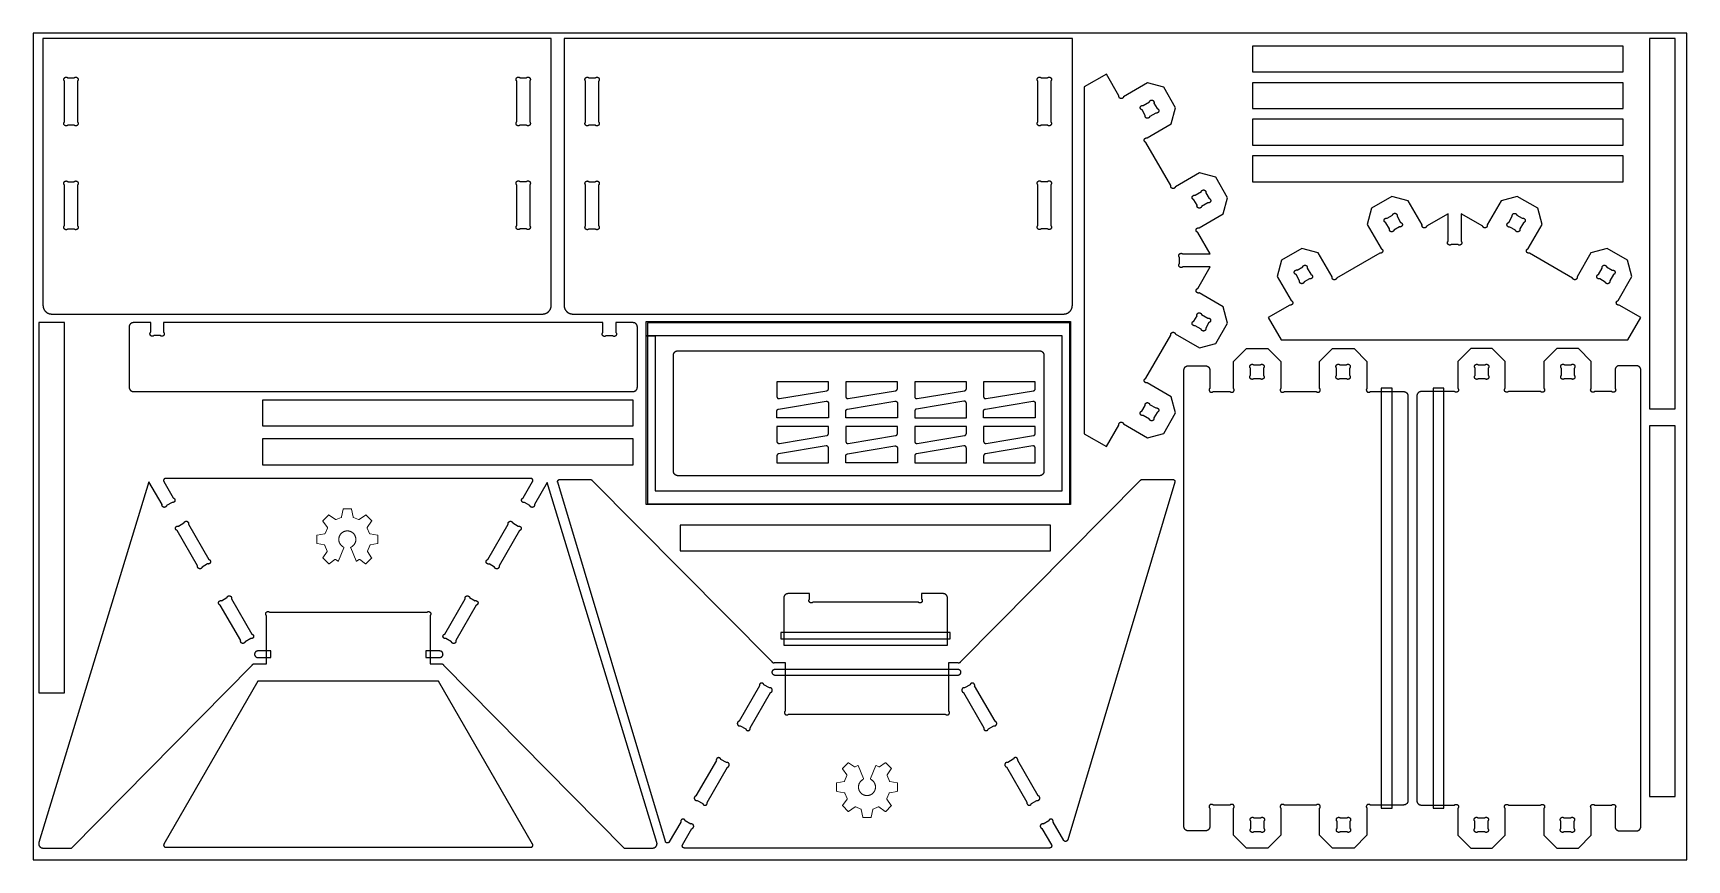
# Model space of a CAD drawing. Header units: inches. Extents: x -71.1 to 24.9, y -42.3 to 5.7.
import ezdxf

# ---------------------------------------------------------------- set-up
doc = ezdxf.new("R2010")
doc.units = ezdxf.units.IN
doc.header["$LTSCALE"] = 0.03937
doc.header["$MEASUREMENT"] = 0
for name, color, linetype, true_color in [('Default', 7, 'Continuous', 0x000000), ('engraving', 7, 'Continuous', 0x000000), ('pocket', 7, 'Continuous', 0x000000), ('profile - inside', 7, 'Continuous', 0x000000), ('profile - outside', 7, 'Continuous', 0x000000)]:
    doc.layers.add(name, color=color, linetype=linetype, true_color=true_color)

msp = doc.modelspace()

# ---------------------------------------------------------------- linework, layer by layer
at = {"layer": 'Default'}
msp.add_lwpolyline([(24.927, -42.253), (24.927, 5.747), (-71.073, 5.747), (-71.073, -42.253), (24.927, -42.253)], dxfattribs=at)
at = {"layer": 'engraving', "lineweight": 0}
for points in [[(-54.583, -23.397), (-54.148, -23.317), (-54.147, -23.316), (-54.147, -23.316), (-54.146, -23.316), (-54.146, -23.316), (-54.145, -23.316), (-54.145, -23.316), (-54.144, -23.316), (-54.144, -23.315), (-54.143, -23.315), (-54.143, -23.315), (-54.142, -23.315), (-54.141, -23.314), (-54.14, -23.314), (-54.139, -23.313), (-54.138, -23.313), (-54.137, -23.312), (-54.136, -23.311), (-54.135, -23.311), (-54.134, -23.31), (-54.133, -23.309), (-54.132, -23.309), (-54.132, -23.308), (-54.131, -23.307), (-54.13, -23.306), (-54.129, -23.305), (-54.128, -23.305), (-54.128, -23.304), (-54.127, -23.303), (-54.126, -23.302), (-54.126, -23.301), (-54.125, -23.3), (-54.124, -23.299), (-54.124, -23.299), (-54.124, -23.298), (-54.124, -23.298), (-54.123, -23.297), (-54.123, -23.297), (-54.123, -23.296), (-54.123, -23.296), (-54.123, -23.295), (-54.122, -23.295), (-54.122, -23.294), (-54.122, -23.294), (-53.989, -22.984), (-53.989, -22.983), (-53.989, -22.983), (-53.988, -22.982), (-53.988, -22.982), (-53.988, -22.981), (-53.988, -22.981), (-53.988, -22.98), (-53.987, -22.98), (-53.987, -22.979), (-53.987, -22.979), (-53.987, -22.978), (-53.987, -22.978), (-53.987, -22.977), (-53.986, -22.976), (-53.986, -22.974), (-53.986, -22.973), (-53.986, -22.972), (-53.986, -22.971), (-53.986, -22.97), (-53.986, -22.969), (-53.986, -22.968), (-53.986, -22.966), (-53.986, -22.965), (-53.986, -22.964), (-53.986, -22.963), (-53.986, -22.962), (-53.987, -22.961), (-53.987, -22.96), (-53.987, -22.959), (-53.987, -22.958), (-53.988, -22.957), (-53.988, -22.956), (-53.988, -22.955), (-53.989, -22.955), (-53.989, -22.954), (-53.989, -22.954), (-53.989, -22.953), (-53.99, -22.953), (-53.99, -22.952), (-53.99, -22.952), (-53.99, -22.951), (-53.991, -22.951), (-53.991, -22.95), (-53.991, -22.95), (-53.991, -22.95), (-54.244, -22.581), (-54.245, -22.58), (-54.245, -22.58), (-54.245, -22.58), (-54.245, -22.579), (-54.246, -22.579), (-54.246, -22.578), (-54.246, -22.578), (-54.246, -22.577), (-54.247, -22.577), (-54.247, -22.576), (-54.247, -22.576), (-54.247, -22.575), (-54.247, -22.575), (-54.247, -22.574), (-54.247, -22.574), (-54.248, -22.573), (-54.248, -22.573), (-54.248, -22.572), (-54.248, -22.572), (-54.248, -22.571), (-54.248, -22.571), (-54.248, -22.57), (-54.248, -22.57), (-54.248, -22.569), (-54.248, -22.569), (-54.248, -22.568), (-54.248, -22.568), (-54.248, -22.567), (-54.248, -22.567), (-54.248, -22.566), (-54.248, -22.566), (-54.248, -22.565), (-54.248, -22.565), (-54.248, -22.564), (-54.248, -22.564), (-54.248, -22.563), (-54.248, -22.563), (-54.248, -22.562), (-54.248, -22.562), (-54.247, -22.561), (-54.247, -22.561), (-54.247, -22.56), (-54.247, -22.56), (-54.247, -22.559), (-54.247, -22.559), (-54.247, -22.558), (-54.246, -22.558), (-54.246, -22.557), (-54.246, -22.557), (-54.246, -22.556), (-54.245, -22.556), (-54.245, -22.556), (-54.245, -22.555), (-54.245, -22.555), (-54.244, -22.554), (-54.244, -22.554), (-54.244, -22.553), (-54.244, -22.553), (-54.243, -22.553), (-54.243, -22.552), (-54.243, -22.552), (-54.242, -22.551), (-54.242, -22.551), (-54.242, -22.551), (-54.242, -22.551), (-53.925, -22.234), (-53.925, -22.234), (-53.925, -22.234), (-53.924, -22.233), (-53.924, -22.233), (-53.923, -22.233), (-53.923, -22.232), (-53.923, -22.232), (-53.922, -22.232), (-53.922, -22.232), (-53.921, -22.231), (-53.921, -22.231), (-53.92, -22.231), (-53.92, -22.231), (-53.92, -22.23), (-53.919, -22.23), (-53.919, -22.23), (-53.918, -22.23), (-53.918, -22.229), (-53.917, -22.229), (-53.917, -22.229), (-53.916, -22.229), (-53.916, -22.229), (-53.915, -22.229), (-53.915, -22.229), (-53.914, -22.228), (-53.914, -22.228), (-53.913, -22.228), (-53.913, -22.228), (-53.912, -22.228), (-53.912, -22.228), (-53.911, -22.228), (-53.911, -22.228), (-53.91, -22.228), (-53.91, -22.228), (-53.909, -22.228), (-53.909, -22.228), (-53.908, -22.228), (-53.908, -22.228), (-53.907, -22.228), (-53.907, -22.228), (-53.906, -22.228), (-53.906, -22.228), (-53.905, -22.228), (-53.905, -22.228), (-53.904, -22.228), (-53.904, -22.228), (-53.903, -22.228), (-53.903, -22.228), (-53.902, -22.229), (-53.902, -22.229), (-53.901, -22.229), (-53.901, -22.229), (-53.9, -22.229), (-53.9, -22.229), (-53.899, -22.229), (-53.899, -22.23), (-53.898, -22.23), (-53.898, -22.23), (-53.897, -22.23), (-53.897, -22.231), (-53.897, -22.231), (-53.896, -22.231), (-53.896, -22.231), (-53.895, -22.232), (-53.895, -22.232), (-53.52, -22.489), (-53.519, -22.49), (-53.519, -22.49), (-53.518, -22.49), (-53.518, -22.49), (-53.517, -22.491), (-53.517, -22.491), (-53.516, -22.491), (-53.516, -22.491), (-53.516, -22.492), (-53.515, -22.492), (-53.514, -22.492), (-53.513, -22.493), (-53.512, -22.493), (-53.511, -22.493), (-53.51, -22.494), (-53.509, -22.494), (-53.508, -22.494), (-53.506, -22.494), (-53.505, -22.494), (-53.504, -22.495), (-53.503, -22.495), (-53.502, -22.495), (-53.501, -22.495), (-53.5, -22.495), (-53.498, -22.495), (-53.497, -22.495), (-53.496, -22.495), (-53.495, -22.494), (-53.494, -22.494), (-53.493, -22.494), (-53.492, -22.494), (-53.491, -22.494), (-53.49, -22.493), (-53.49, -22.493), (-53.489, -22.493), (-53.489, -22.493), (-53.488, -22.493), (-53.488, -22.493), (-53.487, -22.492), (-53.487, -22.492), (-53.486, -22.492), (-53.486, -22.492), (-53.486, -22.492), (-53.184, -22.368), (-53.184, -22.368), (-53.184, -22.368), (-53.183, -22.368), (-53.183, -22.368), (-53.182, -22.368), (-53.182, -22.367), (-53.181, -22.367), (-53.181, -22.367), (-53.18, -22.367), (-53.18, -22.366), (-53.179, -22.366), (-53.178, -22.365), (-53.177, -22.365), (-53.176, -22.364), (-53.175, -22.363), (-53.174, -22.362), (-53.173, -22.362), (-53.173, -22.361), (-53.172, -22.36), (-53.171, -22.359), (-53.17, -22.358), (-53.17, -22.358), (-53.169, -22.357), (-53.168, -22.356), (-53.167, -22.355), (-53.167, -22.354), (-53.166, -22.353), (-53.166, -22.352), (-53.165, -22.351), (-53.165, -22.35), (-53.164, -22.349), (-53.164, -22.348), (-53.164, -22.348), (-53.163, -22.347), (-53.163, -22.347), (-53.163, -22.346), (-53.163, -22.346), (-53.163, -22.345), (-53.163, -22.345), (-53.162, -22.344), (-53.162, -22.344), (-53.162, -22.343), (-53.162, -22.343), (-53.079, -21.893), (-53.078, -21.893), (-53.078, -21.892), (-53.078, -21.892), (-53.078, -21.891), (-53.078, -21.891), (-53.078, -21.89), (-53.078, -21.89), (-53.077, -21.89), (-53.077, -21.889), (-53.077, -21.889), (-53.077, -21.888), (-53.077, -21.888), (-53.076, -21.887), (-53.076, -21.887), (-53.076, -21.886), (-53.076, -21.886), (-53.075, -21.885), (-53.075, -21.885), (-53.075, -21.885), (-53.075, -21.884), (-53.074, -21.884), (-53.074, -21.883), (-53.074, -21.883), (-53.073, -21.883), (-53.073, -21.882), (-53.073, -21.882), (-53.072, -21.882), (-53.072, -21.881), (-53.071, -21.881), (-53.071, -21.88), (-53.071, -21.88), (-53.07, -21.88), (-53.07, -21.879), (-53.07, -21.879), (-53.069, -21.879), (-53.069, -21.879), (-53.068, -21.878), (-53.068, -21.878), (-53.067, -21.878), (-53.067, -21.877), (-53.067, -21.877), (-53.066, -21.877), (-53.066, -21.877), (-53.065, -21.876), (-53.065, -21.876), (-53.064, -21.876), (-53.064, -21.876), (-53.063, -21.876), (-53.063, -21.875), (-53.062, -21.875), (-53.062, -21.875), (-53.061, -21.875), (-53.061, -21.875), (-53.06, -21.875), (-53.06, -21.875), (-53.059, -21.875), (-53.059, -21.874), (-53.058, -21.874), (-53.058, -21.874), (-53.057, -21.874), (-53.057, -21.874), (-53.056, -21.874), (-53.056, -21.874), (-53.055, -21.874), (-53.055, -21.874), (-52.608, -21.874), (-52.607, -21.874), (-52.607, -21.874), (-52.606, -21.874), (-52.606, -21.874), (-52.605, -21.874), (-52.605, -21.874), (-52.604, -21.874), (-52.604, -21.875), (-52.603, -21.875), (-52.603, -21.875), (-52.602, -21.875), (-52.602, -21.875), (-52.602, -21.875), (-52.601, -21.875), (-52.601, -21.875), (-52.6, -21.876), (-52.6, -21.876), (-52.599, -21.876), (-52.599, -21.876), (-52.598, -21.876), (-52.598, -21.877), (-52.597, -21.877), (-52.597, -21.877), (-52.596, -21.877), (-52.596, -21.878), (-52.596, -21.878), (-52.595, -21.878), (-52.595, -21.879), (-52.594, -21.879), (-52.594, -21.879), (-52.593, -21.879), (-52.593, -21.88), (-52.593, -21.88), (-52.592, -21.88), (-52.592, -21.881), (-52.592, -21.881), (-52.591, -21.882), (-52.591, -21.882), (-52.59, -21.882), (-52.59, -21.883), (-52.59, -21.883), (-52.589, -21.883), (-52.589, -21.884), (-52.589, -21.884), (-52.589, -21.885), (-52.588, -21.885), (-52.588, -21.885), (-52.588, -21.886), (-52.587, -21.886), (-52.587, -21.887), (-52.587, -21.887), (-52.587, -21.888), (-52.586, -21.888), (-52.586, -21.889), (-52.586, -21.889), (-52.586, -21.89), (-52.586, -21.89), (-52.586, -21.89), (-52.585, -21.891), (-52.585, -21.891), (-52.585, -21.892), (-52.585, -21.892), (-52.585, -21.893), (-52.585, -21.893), (-52.585, -21.893), (-52.501, -22.343), (-52.501, -22.344), (-52.501, -22.344), (-52.501, -22.345), (-52.501, -22.345), (-52.501, -22.346), (-52.5, -22.346), (-52.5, -22.347), (-52.5, -22.347), (-52.5, -22.348), (-52.5, -22.348), (-52.499, -22.349), (-52.499, -22.35), (-52.498, -22.351), (-52.498, -22.352), (-52.497, -22.353), (-52.497, -22.354), (-52.496, -22.355), (-52.495, -22.356), (-52.495, -22.357), (-52.494, -22.358), (-52.493, -22.358), (-52.492, -22.359), (-52.492, -22.36), (-52.491, -22.361), (-52.49, -22.362), (-52.489, -22.362), (-52.488, -22.363), (-52.487, -22.364), (-52.486, -22.365), (-52.486, -22.365), (-52.485, -22.366), (-52.484, -22.366), (-52.484, -22.366), (-52.483, -22.367), (-52.483, -22.367), (-52.482, -22.367), (-52.482, -22.367), (-52.481, -22.368), (-52.481, -22.368), (-52.48, -22.368), (-52.48, -22.368), (-52.479, -22.368), (-52.479, -22.368), (-52.479, -22.368), (-52.178, -22.492), (-52.177, -22.492), (-52.177, -22.492), (-52.176, -22.492), (-52.176, -22.493), (-52.175, -22.493), (-52.175, -22.493), (-52.174, -22.493), (-52.174, -22.493), (-52.173, -22.493), (-52.173, -22.494), (-52.172, -22.494), (-52.17, -22.494), (-52.169, -22.494), (-52.168, -22.494), (-52.167, -22.495), (-52.166, -22.495), (-52.165, -22.495), (-52.164, -22.495), (-52.163, -22.495), (-52.161, -22.495), (-52.16, -22.495), (-52.159, -22.495), (-52.158, -22.494), (-52.157, -22.494), (-52.156, -22.494), (-52.155, -22.494), (-52.154, -22.494), (-52.152, -22.493), (-52.151, -22.493), (-52.15, -22.493), (-52.149, -22.492), (-52.148, -22.492), (-52.148, -22.492), (-52.147, -22.491), (-52.147, -22.491), (-52.146, -22.491), (-52.146, -22.491), (-52.145, -22.49), (-52.145, -22.49), (-52.145, -22.49), (-52.144, -22.49), (-52.144, -22.489), (-52.144, -22.489), (-51.768, -22.232), (-51.768, -22.231), (-51.767, -22.231), (-51.767, -22.231), (-51.766, -22.231), (-51.766, -22.23), (-51.766, -22.23), (-51.765, -22.23), (-51.765, -22.23), (-51.764, -22.229), (-51.764, -22.229), (-51.763, -22.229), (-51.763, -22.229), (-51.762, -22.229), (-51.762, -22.229), (-51.761, -22.229), (-51.761, -22.228), (-51.76, -22.228), (-51.76, -22.228), (-51.759, -22.228), (-51.759, -22.228), (-51.758, -22.228), (-51.758, -22.228), (-51.757, -22.228), (-51.757, -22.228), (-51.756, -22.228), (-51.756, -22.228), (-51.755, -22.228), (-51.755, -22.228), (-51.754, -22.228), (-51.754, -22.228), (-51.753, -22.228), (-51.753, -22.228), (-51.752, -22.228), (-51.752, -22.228), (-51.751, -22.228), (-51.751, -22.228), (-51.75, -22.228), (-51.75, -22.228), (-51.749, -22.228), (-51.749, -22.229), (-51.748, -22.229), (-51.748, -22.229), (-51.747, -22.229), (-51.747, -22.229), (-51.746, -22.229), (-51.746, -22.229), (-51.745, -22.23), (-51.745, -22.23), (-51.744, -22.23), (-51.744, -22.23), (-51.743, -22.231), (-51.743, -22.231), (-51.742, -22.231), (-51.742, -22.231), (-51.742, -22.232), (-51.741, -22.232), (-51.741, -22.232), (-51.74, -22.232), (-51.74, -22.233), (-51.74, -22.233), (-51.739, -22.233), (-51.739, -22.234), (-51.738, -22.234), (-51.738, -22.234), (-51.738, -22.234), (-51.422, -22.551), (-51.421, -22.551), (-51.421, -22.551), (-51.421, -22.552), (-51.42, -22.552), (-51.42, -22.553), (-51.42, -22.553), (-51.419, -22.553), (-51.419, -22.554), (-51.419, -22.554), (-51.419, -22.555), (-51.418, -22.555), (-51.418, -22.556), (-51.418, -22.556), (-51.418, -22.556), (-51.417, -22.557), (-51.417, -22.557), (-51.417, -22.558), (-51.417, -22.558), (-51.417, -22.559), (-51.416, -22.559), (-51.416, -22.56), (-51.416, -22.56), (-51.416, -22.561), (-51.416, -22.561), (-51.416, -22.562), (-51.416, -22.562), (-51.416, -22.563), (-51.415, -22.563), (-51.415, -22.564), (-51.415, -22.564), (-51.415, -22.565), (-51.415, -22.565), (-51.415, -22.566), (-51.415, -22.566), (-51.415, -22.567), (-51.415, -22.567), (-51.415, -22.568), (-51.415, -22.568), (-51.415, -22.569), (-51.415, -22.569), (-51.415, -22.57), (-51.415, -22.57), (-51.415, -22.571), (-51.415, -22.571), (-51.415, -22.572), (-51.416, -22.572), (-51.416, -22.573), (-51.416, -22.573), (-51.416, -22.574), (-51.416, -22.574), (-51.416, -22.575), (-51.416, -22.575), (-51.416, -22.576), (-51.417, -22.576), (-51.417, -22.577), (-51.417, -22.577), (-51.417, -22.578), (-51.417, -22.578), (-51.418, -22.579), (-51.418, -22.579), (-51.418, -22.58), (-51.418, -22.58), (-51.419, -22.58), (-51.419, -22.581), (-51.419, -22.581), (-51.672, -22.95), (-51.673, -22.95), (-51.673, -22.951), (-51.673, -22.951), (-51.673, -22.952), (-51.674, -22.952), (-51.674, -22.953), (-51.674, -22.953), (-51.674, -22.954), (-51.675, -22.954), (-51.675, -22.955), (-51.675, -22.956), (-51.676, -22.957), (-51.676, -22.958), (-51.676, -22.959), (-51.676, -22.96), (-51.677, -22.961), (-51.677, -22.962), (-51.677, -22.963), (-51.677, -22.964), (-51.677, -22.965), (-51.677, -22.966), (-51.678, -22.968), (-51.678, -22.969), (-51.678, -22.97), (-51.677, -22.971), (-51.677, -22.972), (-51.677, -22.973), (-51.677, -22.974), (-51.677, -22.976), (-51.677, -22.977), (-51.677, -22.978), (-51.676, -22.978), (-51.676, -22.979), (-51.676, -22.979), (-51.676, -22.98), (-51.676, -22.98), (-51.676, -22.981), (-51.675, -22.981), (-51.675, -22.982), (-51.675, -22.982), (-51.675, -22.983), (-51.675, -22.983), (-51.674, -22.984), (-51.674, -22.984), (-51.541, -23.294), (-51.541, -23.295), (-51.541, -23.295), (-51.541, -23.296), (-51.54, -23.296), (-51.54, -23.297), (-51.54, -23.297), (-51.54, -23.298), (-51.539, -23.298), (-51.539, -23.299), (-51.539, -23.299), (-51.538, -23.3), (-51.538, -23.301), (-51.537, -23.302), (-51.536, -23.303), (-51.536, -23.304), (-51.535, -23.305), (-51.534, -23.305), (-51.533, -23.306), (-51.533, -23.307), (-51.532, -23.308), (-51.531, -23.309), (-51.53, -23.309), (-51.529, -23.31), (-51.528, -23.311), (-51.527, -23.311), (-51.526, -23.312), (-51.525, -23.313), (-51.524, -23.313), (-51.523, -23.314), (-51.522, -23.314), (-51.521, -23.315), (-51.52, -23.315), (-51.52, -23.315), (-51.519, -23.315), (-51.519, -23.316), (-51.518, -23.316), (-51.518, -23.316), (-51.517, -23.316), (-51.517, -23.316), (-51.516, -23.316), (-51.516, -23.316), (-51.515, -23.317), (-51.515, -23.317), (-51.081, -23.397), (-51.08, -23.397), (-51.08, -23.398), (-51.079, -23.398), (-51.079, -23.398), (-51.078, -23.398), (-51.078, -23.398), (-51.077, -23.398), (-51.077, -23.399), (-51.076, -23.399), (-51.076, -23.399), (-51.075, -23.399), (-51.075, -23.399), (-51.074, -23.4), (-51.074, -23.4), (-51.074, -23.4), (-51.073, -23.4), (-51.073, -23.401), (-51.072, -23.401), (-51.072, -23.401), (-51.071, -23.401), (-51.071, -23.402), (-51.071, -23.402), (-51.07, -23.402), (-51.07, -23.403), (-51.07, -23.403), (-51.069, -23.403), (-51.069, -23.404), (-51.068, -23.404), (-51.068, -23.405), (-51.068, -23.405), (-51.067, -23.405), (-51.067, -23.406), (-51.067, -23.406), (-51.066, -23.407), (-51.066, -23.407), (-51.066, -23.407), (-51.066, -23.408), (-51.065, -23.408), (-51.065, -23.409), (-51.065, -23.409), (-51.064, -23.409), (-51.064, -23.41), (-51.064, -23.41), (-51.064, -23.411), (-51.064, -23.411), (-51.063, -23.412), (-51.063, -23.412), (-51.063, -23.413), (-51.063, -23.413), (-51.063, -23.414), (-51.062, -23.414), (-51.062, -23.415), (-51.062, -23.415), (-51.062, -23.416), (-51.062, -23.416), (-51.062, -23.417), (-51.062, -23.417), (-51.062, -23.418), (-51.062, -23.418), (-51.061, -23.419), (-51.061, -23.419), (-51.061, -23.42), (-51.061, -23.42), (-51.061, -23.421), (-51.061, -23.421), (-51.061, -23.868), (-51.061, -23.869), (-51.061, -23.869), (-51.061, -23.87), (-51.062, -23.87), (-51.062, -23.871), (-51.062, -23.871), (-51.062, -23.872), (-51.062, -23.872), (-51.062, -23.873), (-51.062, -23.873), (-51.062, -23.874), (-51.062, -23.874), (-51.062, -23.875), (-51.063, -23.875), (-51.063, -23.875), (-51.063, -23.876), (-51.063, -23.876), (-51.063, -23.877), (-51.064, -23.877), (-51.064, -23.878), (-51.064, -23.878), (-51.064, -23.879), (-51.064, -23.879), (-51.065, -23.88), (-51.065, -23.88), (-51.065, -23.88), (-51.066, -23.881), (-51.066, -23.881), (-51.066, -23.882), (-51.066, -23.882), (-51.067, -23.883), (-51.067, -23.883), (-51.067, -23.883), (-51.068, -23.884), (-51.068, -23.884), (-51.068, -23.884), (-51.069, -23.885), (-51.069, -23.885), (-51.07, -23.886), (-51.07, -23.886), (-51.07, -23.886), (-51.071, -23.887), (-51.071, -23.887), (-51.072, -23.887), (-51.072, -23.887), (-51.072, -23.888), (-51.073, -23.888), (-51.073, -23.888), (-51.074, -23.889), (-51.074, -23.889), (-51.075, -23.889), (-51.075, -23.889), (-51.075, -23.89), (-51.076, -23.89), (-51.076, -23.89), (-51.077, -23.89), (-51.077, -23.89), (-51.078, -23.89), (-51.078, -23.891), (-51.079, -23.891), (-51.079, -23.891), (-51.08, -23.891), (-51.08, -23.891), (-51.081, -23.891), (-51.081, -23.891), (-51.505, -23.97), (-51.505, -23.97), (-51.506, -23.97), (-51.506, -23.97), (-51.507, -23.971), (-51.507, -23.971), (-51.508, -23.971), (-51.508, -23.971), (-51.509, -23.971), (-51.509, -23.971), (-51.51, -23.972), (-51.51, -23.972), (-51.511, -23.972), (-51.512, -23.973), (-51.513, -23.973), (-51.514, -23.974), (-51.515, -23.974), (-51.516, -23.975), (-51.517, -23.975), (-51.517, -23.976), (-51.518, -23.977), (-51.519, -23.977), (-51.52, -23.978), (-51.521, -23.979), (-51.522, -23.98), (-51.523, -23.981), (-51.523, -23.981), (-51.524, -23.982), (-51.525, -23.983), (-51.525, -23.984), (-51.526, -23.985), (-51.527, -23.986), (-51.527, -23.987), (-51.528, -23.987), (-51.528, -23.988), (-51.528, -23.988), (-51.528, -23.989), (-51.529, -23.989), (-51.529, -23.99), (-51.529, -23.99), (-51.529, -23.991), (-51.529, -23.991), (-51.53, -23.991), (-51.53, -23.992), (-51.53, -23.992), (-51.53, -23.992), (-51.662, -24.323), (-51.662, -24.324), (-51.663, -24.324), (-51.663, -24.325), (-51.663, -24.325), (-51.663, -24.326), (-51.663, -24.326), (-51.664, -24.327), (-51.664, -24.327), (-51.664, -24.328), (-51.664, -24.328), (-51.664, -24.329), (-51.665, -24.33), (-51.665, -24.331), (-51.665, -24.332), (-51.665, -24.333), (-51.665, -24.335), (-51.665, -24.336), (-51.665, -24.337), (-51.665, -24.338), (-51.665, -24.339), (-51.665, -24.34), (-51.665, -24.341), (-51.665, -24.343), (-51.665, -24.344), (-51.665, -24.345), (-51.664, -24.346), (-51.664, -24.347), (-51.664, -24.348), (-51.663, -24.349), (-51.663, -24.35), (-51.663, -24.351), (-51.662, -24.352), (-51.662, -24.353), (-51.662, -24.353), (-51.662, -24.354), (-51.661, -24.354), (-51.661, -24.355), (-51.661, -24.355), (-51.661, -24.356), (-51.66, -24.356), (-51.66, -24.356), (-51.66, -24.357), (-51.66, -24.357), (-51.419, -24.708), (-51.419, -24.708), (-51.418, -24.709), (-51.418, -24.709), (-51.418, -24.71), (-51.418, -24.71), (-51.417, -24.711), (-51.417, -24.711), (-51.417, -24.711), (-51.417, -24.712), (-51.417, -24.712), (-51.416, -24.713), (-51.416, -24.713), (-51.416, -24.714), (-51.416, -24.714), (-51.416, -24.715), (-51.416, -24.715), (-51.416, -24.716), (-51.415, -24.716), (-51.415, -24.717), (-51.415, -24.717), (-51.415, -24.718), (-51.415, -24.718), (-51.415, -24.719), (-51.415, -24.719), (-51.415, -24.72), (-51.415, -24.72), (-51.415, -24.721), (-51.415, -24.721), (-51.415, -24.722), (-51.415, -24.722), (-51.415, -24.723), (-51.415, -24.723), (-51.415, -24.724), (-51.415, -24.724), (-51.415, -24.725), (-51.415, -24.725), (-51.416, -24.726), (-51.416, -24.726), (-51.416, -24.727), (-51.416, -24.727), (-51.416, -24.728), (-51.416, -24.728), (-51.416, -24.729), (-51.416, -24.729), (-51.417, -24.73), (-51.417, -24.73), (-51.417, -24.731), (-51.417, -24.731), (-51.417, -24.732), (-51.418, -24.732), (-51.418, -24.733), (-51.418, -24.733), (-51.418, -24.734), (-51.419, -24.734), (-51.419, -24.734), (-51.419, -24.735), (-51.419, -24.735), (-51.42, -24.736), (-51.42, -24.736), (-51.42, -24.736), (-51.421, -24.737), (-51.421, -24.737), (-51.421, -24.738), (-51.422, -24.738), (-51.422, -24.738), (-51.738, -25.054), (-51.738, -25.055), (-51.739, -25.055), (-51.739, -25.055), (-51.74, -25.056), (-51.74, -25.056), (-51.74, -25.056), (-51.741, -25.057), (-51.741, -25.057), (-51.742, -25.057), (-51.742, -25.057), (-51.742, -25.058), (-51.743, -25.058), (-51.743, -25.058), (-51.744, -25.058), (-51.744, -25.059), (-51.745, -25.059), (-51.745, -25.059), (-51.746, -25.059), (-51.746, -25.059), (-51.747, -25.06), (-51.747, -25.06), (-51.748, -25.06), (-51.748, -25.06), (-51.749, -25.06), (-51.749, -25.06), (-51.75, -25.06), (-51.75, -25.06), (-51.751, -25.061), (-51.751, -25.061), (-51.752, -25.061), (-51.752, -25.061), (-51.753, -25.061), (-51.753, -25.061), (-51.754, -25.061), (-51.754, -25.061), (-51.755, -25.061), (-51.755, -25.061), (-51.756, -25.061), (-51.756, -25.061), (-51.757, -25.061), (-51.757, -25.061), (-51.758, -25.061), (-51.758, -25.061), (-51.759, -25.061), (-51.759, -25.061), (-51.76, -25.061), (-51.76, -25.06), (-51.761, -25.06), (-51.761, -25.06), (-51.762, -25.06), (-51.762, -25.06), (-51.763, -25.06), (-51.763, -25.06), (-51.764, -25.059), (-51.764, -25.059), (-51.765, -25.059), (-51.765, -25.059), (-51.766, -25.059), (-51.766, -25.058), (-51.766, -25.058), (-51.767, -25.058), (-51.767, -25.058), (-51.768, -25.057), (-51.768, -25.057), (-51.768, -25.057), (-52.113, -24.82), (-52.113, -24.82), (-52.114, -24.82), (-52.114, -24.82), (-52.115, -24.819), (-52.115, -24.819), (-52.116, -24.819), (-52.116, -24.819), (-52.117, -24.818), (-52.117, -24.818), (-52.117, -24.818), (-52.118, -24.818), (-52.118, -24.818), (-52.119, -24.817), (-52.119, -24.817), (-52.121, -24.817), (-52.122, -24.817), (-52.123, -24.816), (-52.124, -24.816), (-52.125, -24.816), (-52.126, -24.816), (-52.127, -24.816), (-52.128, -24.816), (-52.129, -24.816), (-52.13, -24.816), (-52.132, -24.816), (-52.133, -24.816), (-52.134, -24.816), (-52.135, -24.816), (-52.136, -24.816), (-52.137, -24.816), (-52.138, -24.816), (-52.139, -24.817), (-52.14, -24.817), (-52.14, -24.817), (-52.141, -24.817), (-52.141, -24.817), (-52.142, -24.817), (-52.142, -24.818), (-52.143, -24.818), (-52.143, -24.818), (-52.144, -24.818), (-52.144, -24.818), (-52.145, -24.819), (-52.145, -24.819), (-52.146, -24.819), (-52.146, -24.819), (-52.146, -24.819), (-52.298, -24.901), (-52.298, -24.901), (-52.299, -24.901), (-52.299, -24.901), (-52.3, -24.901), (-52.3, -24.902), (-52.301, -24.902), (-52.301, -24.902), (-52.302, -24.902), (-52.302, -24.902), (-52.303, -24.902), (-52.303, -24.902), (-52.304, -24.902), (-52.304, -24.902), (-52.304, -24.902), (-52.305, -24.903), (-52.305, -24.903), (-52.306, -24.903), (-52.306, -24.903), (-52.307, -24.903), (-52.307, -24.903), (-52.308, -24.903), (-52.308, -24.903), (-52.309, -24.902), (-52.309, -24.902), (-52.31, -24.902), (-52.31, -24.902), (-52.31, -24.902), (-52.311, -24.902), (-52.311, -24.902), (-52.312, -24.902), (-52.312, -24.902), (-52.313, -24.902), (-52.313, -24.901), (-52.313, -24.901), (-52.314, -24.901), (-52.314, -24.901), (-52.315, -24.901), (-52.315, -24.9), (-52.315, -24.9), (-52.316, -24.9), (-52.316, -24.9), (-52.317, -24.899), (-52.317, -24.899), (-52.317, -24.899), (-52.318, -24.899), (-52.318, -24.898), (-52.318, -24.898), (-52.319, -24.898), (-52.319, -24.897), (-52.319, -24.897), (-52.32, -24.897), (-52.32, -24.896), (-52.32, -24.896), (-52.321, -24.896), (-52.321, -24.895), (-52.321, -24.895), (-52.321, -24.894), (-52.322, -24.894), (-52.322, -24.894), (-52.322, -24.893), (-52.322, -24.893), (-52.323, -24.892), (-52.323, -24.892), (-52.323, -24.891), (-52.323, -24.891), (-52.637, -24.134), (-52.637, -24.133), (-52.637, -24.133), (-52.637, -24.132), (-52.637, -24.132), (-52.637, -24.131), (-52.637, -24.131), (-52.638, -24.13), (-52.638, -24.13), (-52.638, -24.129), (-52.638, -24.129), (-52.638, -24.128), (-52.638, -24.128), (-52.638, -24.127), (-52.638, -24.127), (-52.638, -24.126), (-52.638, -24.126), (-52.638, -24.125), (-52.638, -24.125), (-52.638, -24.124), (-52.638, -24.124), (-52.638, -24.123), (-52.638, -24.123), (-52.638, -24.122), (-52.638, -24.122), (-52.638, -24.121), (-52.638, -24.121), (-52.638, -24.12), (-52.637, -24.12), (-52.637, -24.119), (-52.637, -24.119), (-52.637, -24.118), (-52.637, -24.118), (-52.637, -24.117), (-52.637, -24.117), (-52.636, -24.117), (-52.636, -24.116), (-52.636, -24.116), (-52.636, -24.115), (-52.636, -24.115), (-52.635, -24.114), (-52.635, -24.114), (-52.635, -24.113), (-52.635, -24.113), (-52.634, -24.112), (-52.634, -24.112), (-52.634, -24.112), (-52.634, -24.111), (-52.633, -24.111), (-52.633, -24.11), (-52.633, -24.11), (-52.632, -24.11), (-52.632, -24.109), (-52.632, -24.109), (-52.631, -24.109), (-52.631, -24.108), (-52.631, -24.108), (-52.63, -24.107), (-52.63, -24.107), (-52.629, -24.107), (-52.629, -24.107), (-52.629, -24.106), (-52.628, -24.106), (-52.628, -24.106), (-52.627, -24.105), (-52.627, -24.105), (-52.589, -24.082), (-52.588, -24.081), (-52.587, -24.08), (-52.584, -24.078), (-52.581, -24.076), (-52.577, -24.074), (-52.574, -24.071), (-52.571, -24.069), (-52.568, -24.066), (-52.565, -24.064), (-52.552, -24.055), (-52.54, -24.046), (-52.528, -24.037), (-52.516, -24.028), (-52.504, -24.018), (-52.493, -24.008), (-52.482, -23.997), (-52.472, -23.986), (-52.461, -23.975), (-52.451, -23.963), (-52.442, -23.951), (-52.433, -23.939), (-52.424, -23.927), (-52.415, -23.914), (-52.407, -23.901), (-52.4, -23.888), (-52.392, -23.874), (-52.385, -23.861), (-52.379, -23.847), (-52.373, -23.833), (-52.367, -23.818), (-52.362, -23.803), (-52.357, -23.789), (-52.353, -23.774), (-52.349, -23.758), (-52.346, -23.743), (-52.343, -23.727), (-52.341, -23.711), (-52.339, -23.696), (-52.338, -23.679), (-52.337, -23.663), (-52.337, -23.647), (-52.337, -23.634), (-52.338, -23.621), (-52.338, -23.609), (-52.339, -23.596), (-52.341, -23.584), (-52.343, -23.572), (-52.345, -23.559), (-52.347, -23.547), (-52.35, -23.535), (-52.352, -23.523), (-52.356, -23.511), (-52.359, -23.5), (-52.363, -23.488), (-52.367, -23.477), (-52.371, -23.465), (-52.376, -23.454), (-52.381, -23.443), (-52.386, -23.432), (-52.391, -23.422), (-52.397, -23.411), (-52.402, -23.401), (-52.409, -23.39), (-52.415, -23.38), (-52.421, -23.37), (-52.428, -23.36), (-52.435, -23.351), (-52.442, -23.341), (-52.45, -23.332), (-52.458, -23.323), (-52.465, -23.314), (-52.474, -23.305), (-52.482, -23.297), (-52.49, -23.289), (-52.499, -23.281), (-52.508, -23.273), (-52.517, -23.265), (-52.526, -23.258), (-52.536, -23.25), (-52.545, -23.243), (-52.555, -23.237), (-52.565, -23.23), (-52.575, -23.224), (-52.585, -23.218), (-52.596, -23.212), (-52.606, -23.206), (-52.617, -23.201), (-52.628, -23.196), (-52.639, -23.191), (-52.65, -23.186), (-52.662, -23.182), (-52.673, -23.178), (-52.685, -23.174), (-52.696, -23.171), (-52.708, -23.168), (-52.72, -23.165), (-52.732, -23.162), (-52.744, -23.16), (-52.756, -23.158), (-52.769, -23.156), (-52.781, -23.155), (-52.794, -23.154), (-52.806, -23.153), (-52.819, -23.152), (-52.832, -23.152), (-52.844, -23.152), (-52.857, -23.153), (-52.87, -23.154), (-52.882, -23.155), (-52.895, -23.156), (-52.907, -23.158), (-52.919, -23.16), (-52.931, -23.162), (-52.943, -23.165), (-52.955, -23.168), (-52.967, -23.171), (-52.979, -23.174), (-52.99, -23.178), (-53.002, -23.182), (-53.013, -23.186), (-53.024, -23.191), (-53.035, -23.196), (-53.046, -23.201), (-53.057, -23.206), (-53.068, -23.212), (-53.078, -23.218), (-53.088, -23.224), (-53.098, -23.23), (-53.108, -23.237), (-53.118, -23.243), (-53.128, -23.25), (-53.137, -23.258), (-53.146, -23.265), (-53.155, -23.273), (-53.164, -23.281), (-53.173, -23.289), (-53.182, -23.297), (-53.19, -23.305), (-53.198, -23.314), (-53.206, -23.323), (-53.213, -23.332), (-53.221, -23.341), (-53.228, -23.351), (-53.235, -23.36), (-53.242, -23.37), (-53.249, -23.38), (-53.255, -23.39), (-53.261, -23.401), (-53.267, -23.411), (-53.272, -23.422), (-53.278, -23.432), (-53.283, -23.443), (-53.288, -23.454), (-53.292, -23.465), (-53.296, -23.477), (-53.3, -23.488), (-53.304, -23.5), (-53.308, -23.511), (-53.311, -23.523), (-53.314, -23.535), (-53.316, -23.547), (-53.319, -23.559), (-53.321, -23.572), (-53.322, -23.584), (-53.324, -23.596), (-53.325, -23.609), (-53.326, -23.621), (-53.326, -23.634), (-53.326, -23.647), (-53.326, -23.663), (-53.325, -23.679), (-53.324, -23.696), (-53.322, -23.711), (-53.32, -23.727), (-53.317, -23.743), (-53.314, -23.758), (-53.31, -23.774), (-53.306, -23.789), (-53.301, -23.803), (-53.296, -23.818), (-53.29, -23.833), (-53.284, -23.847), (-53.278, -23.861), (-53.271, -23.874), (-53.264, -23.888), (-53.256, -23.901), (-53.248, -23.914), (-53.24, -23.927), (-53.231, -23.939), (-53.221, -23.951), (-53.212, -23.963), (-53.202, -23.975), (-53.192, -23.986), (-53.181, -23.997), (-53.17, -24.008), (-53.159, -24.018), (-53.147, -24.028), (-53.135, -24.037), (-53.123, -24.046), (-53.111, -24.055), (-53.098, -24.064), (-53.095, -24.066), (-53.092, -24.069), (-53.089, -24.071), (-53.086, -24.074), (-53.083, -24.076), (-53.08, -24.078), (-53.077, -24.08), (-53.075, -24.081), (-53.074, -24.082), (-53.074, -24.082), (-53.036, -24.105), (-53.036, -24.106), (-53.035, -24.106), (-53.035, -24.106), (-53.034, -24.107), (-53.034, -24.107), (-53.034, -24.107), (-53.033, -24.107), (-53.033, -24.108), (-53.032, -24.108), (-53.032, -24.109), (-53.032, -24.109), (-53.031, -24.109), (-53.031, -24.11), (-53.031, -24.11), (-53.03, -24.11), (-53.03, -24.111), (-53.03, -24.111), (-53.03, -24.112), (-53.029, -24.112), (-53.029, -24.112), (-53.029, -24.113), (-53.028, -24.113), (-53.028, -24.114), (-53.028, -24.114), (-53.028, -24.115), (-53.028, -24.115), (-53.027, -24.116), (-53.027, -24.116), (-53.027, -24.117), (-53.027, -24.117), (-53.027, -24.117), (-53.026, -24.118), (-53.026, -24.118), (-53.026, -24.119), (-53.026, -24.119), (-53.026, -24.12), (-53.026, -24.12), (-53.026, -24.121), (-53.026, -24.121), (-53.026, -24.122), (-53.025, -24.122), (-53.025, -24.123), (-53.025, -24.123), (-53.025, -24.124), (-53.025, -24.124), (-53.025, -24.125), (-53.025, -24.125), (-53.025, -24.126), (-53.025, -24.126), (-53.025, -24.127), (-53.025, -24.127), (-53.025, -24.128), (-53.025, -24.128), (-53.025, -24.129), (-53.026, -24.129), (-53.026, -24.13), (-53.026, -24.13), (-53.026, -24.131), (-53.026, -24.131), (-53.026, -24.132), (-53.026, -24.132), (-53.026, -24.133), (-53.027, -24.133), (-53.027, -24.134), (-53.027, -24.134), (-53.34, -24.891), (-53.341, -24.892), (-53.341, -24.892), (-53.341, -24.893), (-53.341, -24.893), (-53.341, -24.894), (-53.342, -24.894), (-53.342, -24.894), (-53.342, -24.895), (-53.342, -24.895), (-53.343, -24.896), (-53.343, -24.896), (-53.343, -24.896), (-53.344, -24.897), (-53.344, -24.897), (-53.344, -24.897), (-53.345, -24.898), (-53.345, -24.898), (-53.345, -24.898), (-53.346, -24.899), (-53.346, -24.899), (-53.346, -24.899), (-53.347, -24.899), (-53.347, -24.9), (-53.348, -24.9), (-53.348, -24.9), (-53.348, -24.9), (-53.349, -24.901), (-53.349, -24.901), (-53.35, -24.901), (-53.35, -24.901), (-53.35, -24.901), (-53.351, -24.902), (-53.351, -24.902), (-53.352, -24.902), (-53.352, -24.902), (-53.352, -24.902), (-53.353, -24.902), (-53.353, -24.902), (-53.354, -24.902), (-53.354, -24.902), (-53.355, -24.902), (-53.355, -24.903), (-53.356, -24.903), (-53.356, -24.903), (-53.357, -24.903), (-53.357, -24.903), (-53.357, -24.903), (-53.358, -24.903), (-53.358, -24.903), (-53.359, -24.902), (-53.359, -24.902), (-53.36, -24.902), (-53.36, -24.902), (-53.361, -24.902), (-53.361, -24.902), (-53.362, -24.902), (-53.362, -24.902), (-53.363, -24.902), (-53.363, -24.902), (-53.364, -24.901), (-53.364, -24.901), (-53.364, -24.901), (-53.365, -24.901), (-53.365, -24.901), (-53.365, -24.901), (-53.517, -24.819), (-53.518, -24.819), (-53.518, -24.819), (-53.519, -24.819), (-53.519, -24.818), (-53.52, -24.818), (-53.52, -24.818), (-53.521, -24.818), (-53.521, -24.818), (-53.522, -24.817), (-53.522, -24.817), (-53.523, -24.817), (-53.523, -24.817), (-53.524, -24.817), (-53.524, -24.817), (-53.525, -24.816), (-53.526, -24.816), (-53.527, -24.816), (-53.528, -24.816), (-53.53, -24.816), (-53.531, -24.816), (-53.532, -24.816), (-53.533, -24.816), (-53.534, -24.816), (-53.535, -24.816), (-53.536, -24.816), (-53.537, -24.816), (-53.539, -24.816), (-53.54, -24.816), (-53.541, -24.816), (-53.542, -24.817), (-53.543, -24.817), (-53.544, -24.817), (-53.544, -24.817), (-53.545, -24.818), (-53.545, -24.818), (-53.546, -24.818), (-53.546, -24.818), (-53.547, -24.818), (-53.547, -24.819), (-53.548, -24.819), (-53.548, -24.819), (-53.549, -24.819), (-53.549, -24.82), (-53.55, -24.82), (-53.55, -24.82), (-53.55, -24.82), (-53.55, -24.82), (-53.895, -25.057), (-53.896, -25.057), (-53.896, -25.058), (-53.897, -25.058), (-53.897, -25.058), (-53.897, -25.058), (-53.898, -25.059), (-53.898, -25.059), (-53.899, -25.059), (-53.899, -25.059), (-53.9, -25.059), (-53.9, -25.06), (-53.901, -25.06), (-53.901, -25.06), (-53.902, -25.06), (-53.902, -25.06), (-53.903, -25.06), (-53.903, -25.06), (-53.904, -25.061), (-53.904, -25.061), (-53.905, -25.061), (-53.905, -25.061), (-53.906, -25.061), (-53.906, -25.061), (-53.907, -25.061), (-53.907, -25.061), (-53.908, -25.061), (-53.908, -25.061), (-53.909, -25.061), (-53.909, -25.061), (-53.91, -25.061), (-53.91, -25.061), (-53.911, -25.061), (-53.911, -25.061), (-53.912, -25.061), (-53.912, -25.061), (-53.913, -25.061), (-53.913, -25.06), (-53.914, -25.06), (-53.914, -25.06), (-53.915, -25.06), (-53.915, -25.06), (-53.916, -25.06), (-53.916, -25.06), (-53.917, -25.06), (-53.917, -25.059), (-53.918, -25.059), (-53.918, -25.059), (-53.919, -25.059), (-53.919, -25.059), (-53.92, -25.058), (-53.92, -25.058), (-53.92, -25.058), (-53.921, -25.058), (-53.921, -25.057), (-53.922, -25.057), (-53.922, -25.057), (-53.923, -25.057), (-53.923, -25.056), (-53.923, -25.056), (-53.924, -25.056), (-53.924, -25.055), (-53.925, -25.055), (-53.925, -25.055), (-53.925, -25.054), (-53.925, -25.054), (-54.242, -24.738), (-54.242, -24.738), (-54.242, -24.737), (-54.243, -24.737), (-54.243, -24.736), (-54.243, -24.736), (-54.244, -24.736), (-54.244, -24.735), (-54.244, -24.735), (-54.245, -24.734), (-54.245, -24.734), (-54.245, -24.734), (-54.245, -24.733), (-54.246, -24.733), (-54.246, -24.732), (-54.246, -24.732), (-54.246, -24.731), (-54.246, -24.731), (-54.247, -24.73), (-54.247, -24.73), (-54.247, -24.729), (-54.247, -24.729), (-54.247, -24.728), (-54.247, -24.728), (-54.248, -24.727), (-54.248, -24.727), (-54.248, -24.726), (-54.248, -24.726), (-54.248, -24.725), (-54.248, -24.725), (-54.248, -24.724), (-54.248, -24.724), (-54.248, -24.723), (-54.248, -24.723), (-54.248, -24.722), (-54.248, -24.722), (-54.248, -24.721), (-54.248, -24.721), (-54.248, -24.72), (-54.248, -24.72), (-54.248, -24.719), (-54.248, -24.719), (-54.248, -24.718), (-54.248, -24.718), (-54.248, -24.717), (-54.248, -24.717), (-54.248, -24.716), (-54.248, -24.716), (-54.248, -24.715), (-54.248, -24.715), (-54.247, -24.714), (-54.247, -24.714), (-54.247, -24.713), (-54.247, -24.713), (-54.247, -24.712), (-54.247, -24.712), (-54.246, -24.711), (-54.246, -24.711), (-54.246, -24.711), (-54.246, -24.71), (-54.246, -24.71), (-54.245, -24.709), (-54.245, -24.709), (-54.245, -24.708), (-54.244, -24.708), (-54.244, -24.708), (-54.004, -24.357), (-54.003, -24.356), (-54.003, -24.356), (-54.003, -24.356), (-54.002, -24.355), (-54.002, -24.355), (-54.002, -24.354), (-54.002, -24.354), (-54.002, -24.353), (-54.001, -24.353), (-54.001, -24.352), (-54.001, -24.351), (-54, -24.35), (-54, -24.349), (-54, -24.348), (-53.999, -24.347), (-53.999, -24.346), (-53.999, -24.345), (-53.999, -24.344), (-53.998, -24.343), (-53.998, -24.341), (-53.998, -24.34), (-53.998, -24.339), (-53.998, -24.338), (-53.998, -24.337), (-53.998, -24.336), (-53.998, -24.335), (-53.998, -24.333), (-53.998, -24.332), (-53.999, -24.331), (-53.999, -24.33), (-53.999, -24.329), (-53.999, -24.328), (-53.999, -24.328), (-54, -24.327), (-54, -24.327), (-54, -24.326), (-54, -24.326), (-54, -24.325), (-54, -24.325), (-54.001, -24.324), (-54.001, -24.324), (-54.001, -24.323), (-54.001, -24.323), (-54.133, -23.992), (-54.134, -23.992), (-54.134, -23.991), (-54.134, -23.991), (-54.134, -23.991), (-54.134, -23.99), (-54.135, -23.99), (-54.135, -23.989), (-54.135, -23.989), (-54.135, -23.988), (-54.136, -23.988), (-54.136, -23.987), (-54.136, -23.987), (-54.137, -23.986), (-54.137, -23.985), (-54.138, -23.984), (-54.139, -23.983), (-54.139, -23.982), (-54.14, -23.981), (-54.141, -23.981), (-54.142, -23.98), (-54.142, -23.979), (-54.143, -23.978), (-54.144, -23.977), (-54.145, -23.977), (-54.146, -23.976), (-54.147, -23.975), (-54.148, -23.975), (-54.149, -23.974), (-54.15, -23.974), (-54.151, -23.973), (-54.152, -23.973), (-54.153, -23.972), (-54.153, -23.972), (-54.154, -23.972), (-54.154, -23.971), (-54.155, -23.971), (-54.155, -23.971), (-54.156, -23.971), (-54.156, -23.971), (-54.157, -23.971), (-54.157, -23.97), (-54.158, -23.97), (-54.158, -23.97), (-54.159, -23.97), (-54.159, -23.97), (-54.583, -23.891), (-54.583, -23.891), (-54.584, -23.891), (-54.584, -23.891), (-54.585, -23.891), (-54.585, -23.891), (-54.586, -23.89), (-54.586, -23.89), (-54.587, -23.89), (-54.587, -23.89), (-54.587, -23.89), (-54.588, -23.89), (-54.588, -23.889), (-54.589, -23.889), (-54.589, -23.889), (-54.59, -23.889), (-54.59, -23.888), (-54.591, -23.888), (-54.591, -23.888), (-54.591, -23.887), (-54.592, -23.887), (-54.592, -23.887), (-54.593, -23.887), (-54.593, -23.886), (-54.593, -23.886), (-54.594, -23.886), (-54.594, -23.885), (-54.595, -23.885), (-54.595, -23.884), (-54.595, -23.884), (-54.596, -23.884), (-54.596, -23.883), (-54.596, -23.883), (-54.597, -23.883), (-54.597, -23.882), (-54.597, -23.882), (-54.597, -23.881), (-54.598, -23.881), (-54.598, -23.88), (-54.598, -23.88), (-54.599, -23.88), (-54.599, -23.879), (-54.599, -23.879), (-54.599, -23.878), (-54.6, -23.878), (-54.6, -23.877), (-54.6, -23.877), (-54.6, -23.876), (-54.6, -23.876), (-54.601, -23.875), (-54.601, -23.875), (-54.601, -23.875), (-54.601, -23.874), (-54.601, -23.874), (-54.601, -23.873), (-54.601, -23.873), (-54.602, -23.872), (-54.602, -23.872), (-54.602, -23.871), (-54.602, -23.871), (-54.602, -23.87), (-54.602, -23.87), (-54.602, -23.869), (-54.602, -23.869), (-54.602, -23.868), (-54.602, -23.868), (-54.602, -23.421), (-54.602, -23.42), (-54.602, -23.42), (-54.602, -23.419), (-54.602, -23.419), (-54.602, -23.418), (-54.602, -23.418), (-54.602, -23.417), (-54.602, -23.417), (-54.601, -23.416), (-54.601, -23.416), (-54.601, -23.415), (-54.601, -23.415), (-54.601, -23.414), (-54.601, -23.414), (-54.601, -23.413), (-54.6, -23.413), (-54.6, -23.412), (-54.6, -23.412), (-54.6, -23.411), (-54.6, -23.411), (-54.599, -23.41), (-54.599, -23.41), (-54.599, -23.409), (-54.599, -23.409), (-54.598, -23.409), (-54.598, -23.408), (-54.598, -23.408), (-54.598, -23.407), (-54.597, -23.407), (-54.597, -23.407), (-54.597, -23.406), (-54.596, -23.406), (-54.596, -23.405), (-54.596, -23.405), (-54.595, -23.405), (-54.595, -23.404), (-54.595, -23.404), (-54.594, -23.403), (-54.594, -23.403), (-54.593, -23.403), (-54.593, -23.402), (-54.593, -23.402), (-54.592, -23.402), (-54.592, -23.401), (-54.591, -23.401), (-54.591, -23.401), (-54.591, -23.401), (-54.59, -23.4), (-54.59, -23.4), (-54.589, -23.4), (-54.589, -23.4), (-54.588, -23.399), (-54.588, -23.399), (-54.587, -23.399), (-54.587, -23.399), (-54.587, -23.399), (-54.586, -23.398), (-54.586, -23.398), (-54.585, -23.398), (-54.585, -23.398), (-54.584, -23.398), (-54.584, -23.398), (-54.583, -23.397), (-54.583, -23.397)], [(-24.418, -38.272), (-23.984, -38.353), (-23.983, -38.353), (-23.983, -38.353), (-23.982, -38.353), (-23.982, -38.353), (-23.981, -38.353), (-23.981, -38.353), (-23.98, -38.353), (-23.98, -38.354), (-23.979, -38.354), (-23.979, -38.354), (-23.978, -38.354), (-23.977, -38.355), (-23.976, -38.355), (-23.975, -38.356), (-23.974, -38.357), (-23.973, -38.357), (-23.972, -38.358), (-23.971, -38.358), (-23.97, -38.359), (-23.969, -38.36), (-23.968, -38.361), (-23.967, -38.361), (-23.966, -38.362), (-23.966, -38.363), (-23.965, -38.364), (-23.964, -38.365), (-23.963, -38.365), (-23.963, -38.366), (-23.962, -38.367), (-23.961, -38.368), (-23.961, -38.369), (-23.96, -38.37), (-23.96, -38.37), (-23.96, -38.371), (-23.959, -38.371), (-23.959, -38.372), (-23.959, -38.372), (-23.959, -38.373), (-23.958, -38.373), (-23.958, -38.374), (-23.958, -38.374), (-23.958, -38.375), (-23.958, -38.375), (-23.825, -38.686), (-23.824, -38.686), (-23.824, -38.686), (-23.824, -38.687), (-23.824, -38.687), (-23.824, -38.688), (-23.823, -38.688), (-23.823, -38.689), (-23.823, -38.689), (-23.823, -38.69), (-23.823, -38.69), (-23.823, -38.691), (-23.822, -38.691), (-23.822, -38.693), (-23.822, -38.694), (-23.822, -38.695), (-23.822, -38.696), (-23.822, -38.697), (-23.822, -38.698), (-23.821, -38.699), (-23.821, -38.7), (-23.822, -38.701), (-23.822, -38.703), (-23.822, -38.704), (-23.822, -38.705), (-23.822, -38.706), (-23.822, -38.707), (-23.822, -38.708), (-23.823, -38.709), (-23.823, -38.71), (-23.823, -38.712), (-23.824, -38.713), (-23.824, -38.714), (-23.824, -38.714), (-23.824, -38.715), (-23.825, -38.715), (-23.825, -38.716), (-23.825, -38.716), (-23.825, -38.717), (-23.825, -38.717), (-23.826, -38.717), (-23.826, -38.718), (-23.826, -38.718), (-23.827, -38.719), (-23.827, -38.719), (-23.827, -38.719), (-24.08, -39.088), (-24.08, -39.089), (-24.081, -39.089), (-24.081, -39.09), (-24.081, -39.09), (-24.081, -39.09), (-24.082, -39.091), (-24.082, -39.091), (-24.082, -39.092), (-24.082, -39.092), (-24.082, -39.093), (-24.083, -39.093), (-24.083, -39.094), (-24.083, -39.094), (-24.083, -39.095), (-24.083, -39.095), (-24.083, -39.096), (-24.083, -39.096), (-24.083, -39.097), (-24.084, -39.097), (-24.084, -39.098), (-24.084, -39.098), (-24.084, -39.099), (-24.084, -39.099), (-24.084, -39.1), (-24.084, -39.1), (-24.084, -39.101), (-24.084, -39.101), (-24.084, -39.102), (-24.084, -39.102), (-24.084, -39.103), (-24.084, -39.103), (-24.084, -39.104), (-24.084, -39.104), (-24.084, -39.105), (-24.084, -39.105), (-24.084, -39.106), (-24.083, -39.106), (-24.083, -39.107), (-24.083, -39.107), (-24.083, -39.108), (-24.083, -39.108), (-24.083, -39.109), (-24.083, -39.109), (-24.083, -39.11), (-24.082, -39.11), (-24.082, -39.111), (-24.082, -39.111), (-24.082, -39.112), (-24.082, -39.112), (-24.081, -39.113), (-24.081, -39.113), (-24.081, -39.114), (-24.081, -39.114), (-24.08, -39.114), (-24.08, -39.115), (-24.08, -39.115), (-24.08, -39.116), (-24.079, -39.116), (-24.079, -39.116), (-24.079, -39.117), (-24.078, -39.117), (-24.078, -39.118), (-24.078, -39.118), (-24.077, -39.118), (-24.077, -39.118), (-23.761, -39.435), (-23.761, -39.435), (-23.76, -39.435), (-23.76, -39.436), (-23.759, -39.436), (-23.759, -39.436), (-23.759, -39.437), (-23.758, -39.437), (-23.758, -39.437), (-23.757, -39.438), (-23.757, -39.438), (-23.757, -39.438), (-23.756, -39.438), (-23.756, -39.439), (-23.755, -39.439), (-23.755, -39.439), (-23.754, -39.439), (-23.754, -39.439), (-23.753, -39.44), (-23.753, -39.44), (-23.752, -39.44), (-23.752, -39.44), (-23.751, -39.44), (-23.751, -39.44), (-23.75, -39.441), (-23.75, -39.441), (-23.749, -39.441), (-23.749, -39.441), (-23.748, -39.441), (-23.748, -39.441), (-23.747, -39.441), (-23.747, -39.441), (-23.746, -39.441), (-23.746, -39.441), (-23.745, -39.441), (-23.745, -39.441), (-23.744, -39.441), (-23.744, -39.441), (-23.743, -39.441), (-23.743, -39.441), (-23.742, -39.441), (-23.742, -39.441), (-23.741, -39.441), (-23.741, -39.441), (-23.74, -39.441), (-23.74, -39.441), (-23.739, -39.441), (-23.739, -39.441), (-23.738, -39.441), (-23.738, -39.441), (-23.737, -39.44), (-23.737, -39.44), (-23.736, -39.44), (-23.736, -39.44), (-23.735, -39.44), (-23.735, -39.44), (-23.734, -39.439), (-23.734, -39.439), (-23.734, -39.439), (-23.733, -39.439), (-23.733, -39.439), (-23.732, -39.438), (-23.732, -39.438), (-23.731, -39.438), (-23.731, -39.438), (-23.731, -39.437), (-23.355, -39.18), (-23.355, -39.179), (-23.354, -39.179), (-23.354, -39.179), (-23.354, -39.179), (-23.353, -39.178), (-23.353, -39.178), (-23.352, -39.178), (-23.352, -39.178), (-23.351, -39.177), (-23.351, -39.177), (-23.35, -39.177), (-23.349, -39.176), (-23.348, -39.176), (-23.347, -39.176), (-23.345, -39.175), (-23.344, -39.175), (-23.343, -39.175), (-23.342, -39.175), (-23.341, -39.175), (-23.34, -39.175), (-23.339, -39.174), (-23.338, -39.174), (-23.336, -39.174), (-23.335, -39.174), (-23.334, -39.174), (-23.333, -39.174), (-23.332, -39.175), (-23.331, -39.175), (-23.33, -39.175), (-23.329, -39.175), (-23.327, -39.175), (-23.326, -39.175), (-23.326, -39.176), (-23.325, -39.176), (-23.325, -39.176), (-23.324, -39.176), (-23.324, -39.176), (-23.323, -39.176), (-23.323, -39.177), (-23.322, -39.177), (-23.322, -39.177), (-23.322, -39.177), (-23.321, -39.177), (-23.02, -39.301), (-23.02, -39.301), (-23.019, -39.301), (-23.019, -39.301), (-23.018, -39.301), (-23.018, -39.302), (-23.017, -39.302), (-23.017, -39.302), (-23.016, -39.302), (-23.016, -39.303), (-23.015, -39.303), (-23.014, -39.303), (-23.014, -39.304), (-23.013, -39.305), (-23.012, -39.305), (-23.011, -39.306), (-23.01, -39.307), (-23.009, -39.307), (-23.008, -39.308), (-23.008, -39.309), (-23.007, -39.31), (-23.006, -39.311), (-23.005, -39.312), (-23.004, -39.312), (-23.004, -39.313), (-23.003, -39.314), (-23.003, -39.315), (-23.002, -39.316), (-23.001, -39.317), (-23.001, -39.318), (-23, -39.319), (-23, -39.32), (-22.999, -39.321), (-22.999, -39.322), (-22.999, -39.322), (-22.999, -39.323), (-22.999, -39.323), (-22.999, -39.324), (-22.998, -39.324), (-22.998, -39.325), (-22.998, -39.325), (-22.998, -39.326), (-22.998, -39.326), (-22.998, -39.326), (-22.914, -39.776), (-22.914, -39.776), (-22.914, -39.777), (-22.914, -39.777), (-22.914, -39.778), (-22.914, -39.778), (-22.913, -39.779), (-22.913, -39.779), (-22.913, -39.78), (-22.913, -39.78), (-22.913, -39.781), (-22.913, -39.781), (-22.912, -39.781), (-22.912, -39.782), (-22.912, -39.782), (-22.912, -39.783), (-22.911, -39.783), (-22.911, -39.784), (-22.911, -39.784), (-22.91, -39.784), (-22.91, -39.785), (-22.91, -39.785), (-22.91, -39.786), (-22.909, -39.786), (-22.909, -39.786), (-22.909, -39.787), (-22.908, -39.787), (-22.908, -39.788), (-22.907, -39.788), (-22.907, -39.788), (-22.907, -39.789), (-22.906, -39.789), (-22.906, -39.789), (-22.906, -39.79), (-22.905, -39.79), (-22.905, -39.79), (-22.904, -39.791), (-22.904, -39.791), (-22.903, -39.791), (-22.903, -39.791), (-22.903, -39.792), (-22.902, -39.792), (-22.902, -39.792), (-22.901, -39.792), (-22.901, -39.793), (-22.9, -39.793), (-22.9, -39.793), (-22.899, -39.793), (-22.899, -39.793), (-22.898, -39.794), (-22.898, -39.794), (-22.898, -39.794), (-22.897, -39.794), (-22.897, -39.794), (-22.896, -39.794), (-22.896, -39.795), (-22.895, -39.795), (-22.895, -39.795), (-22.894, -39.795), (-22.894, -39.795), (-22.893, -39.795), (-22.893, -39.795), (-22.892, -39.795), (-22.892, -39.795), (-22.891, -39.795), (-22.891, -39.795), (-22.444, -39.795), (-22.443, -39.795), (-22.443, -39.795), (-22.442, -39.795), (-22.442, -39.795), (-22.441, -39.795), (-22.441, -39.795), (-22.44, -39.795), (-22.44, -39.795), (-22.439, -39.795), (-22.439, -39.794), (-22.438, -39.794), (-22.438, -39.794), (-22.437, -39.794), (-22.437, -39.794), (-22.436, -39.794), (-22.436, -39.793), (-22.435, -39.793), (-22.435, -39.793), (-22.434, -39.793), (-22.434, -39.793), (-22.433, -39.792), (-22.433, -39.792), (-22.433, -39.792), (-22.432, -39.792), (-22.432, -39.791), (-22.431, -39.791), (-22.431, -39.791), (-22.43, -39.791), (-22.43, -39.79), (-22.43, -39.79), (-22.429, -39.79), (-22.429, -39.789), (-22.428, -39.789), (-22.428, -39.789), (-22.428, -39.788), (-22.427, -39.788), (-22.427, -39.788), (-22.426, -39.787), (-22.426, -39.787), (-22.426, -39.786), (-22.425, -39.786), (-22.425, -39.786), (-22.425, -39.785), (-22.425, -39.785), (-22.424, -39.784), (-22.424, -39.784), (-22.424, -39.784), (-22.423, -39.783), (-22.423, -39.783), (-22.423, -39.782), (-22.423, -39.782), (-22.422, -39.781), (-22.422, -39.781), (-22.422, -39.781), (-22.422, -39.78), (-22.422, -39.78), (-22.421, -39.779), (-22.421, -39.779), (-22.421, -39.778), (-22.421, -39.778), (-22.421, -39.777), (-22.421, -39.777), (-22.421, -39.776), (-22.42, -39.776), (-22.42, -39.776), (-22.337, -39.326), (-22.337, -39.326), (-22.337, -39.325), (-22.336, -39.325), (-22.336, -39.324), (-22.336, -39.324), (-22.336, -39.323), (-22.336, -39.323), (-22.336, -39.322), (-22.335, -39.322), (-22.335, -39.321), (-22.335, -39.32), (-22.334, -39.319), (-22.334, -39.318), (-22.333, -39.317), (-22.333, -39.316), (-22.332, -39.315), (-22.332, -39.314), (-22.331, -39.313), (-22.33, -39.312), (-22.33, -39.312), (-22.329, -39.311), (-22.328, -39.31), (-22.327, -39.309), (-22.326, -39.308), (-22.326, -39.307), (-22.325, -39.307), (-22.324, -39.306), (-22.323, -39.305), (-22.322, -39.305), (-22.321, -39.304), (-22.32, -39.303), (-22.32, -39.303), (-22.319, -39.303), (-22.319, -39.303), (-22.318, -39.302), (-22.318, -39.302), (-22.317, -39.302), (-22.317, -39.302), (-22.316, -39.301), (-22.316, -39.301), (-22.316, -39.301), (-22.315, -39.301), (-22.315, -39.301), (-22.315, -39.301), (-22.013, -39.177), (-22.013, -39.177), (-22.012, -39.177), (-22.012, -39.177), (-22.011, -39.176), (-22.011, -39.176), (-22.01, -39.176), (-22.01, -39.176), (-22.009, -39.176), (-22.009, -39.176), (-22.008, -39.175), (-22.007, -39.175), (-22.006, -39.175), (-22.005, -39.175), (-22.004, -39.175), (-22.003, -39.175), (-22.002, -39.174), (-22.001, -39.174), (-21.999, -39.174), (-21.998, -39.174), (-21.997, -39.174), (-21.996, -39.174), (-21.995, -39.175), (-21.994, -39.175), (-21.993, -39.175), (-21.991, -39.175), (-21.99, -39.175), (-21.989, -39.175), (-21.988, -39.176), (-21.987, -39.176), (-21.986, -39.176), (-21.985, -39.177), (-21.984, -39.177), (-21.983, -39.177), (-21.983, -39.178), (-21.983, -39.178), (-21.982, -39.178), (-21.982, -39.178), (-21.981, -39.179), (-21.981, -39.179), (-21.98, -39.179), (-21.98, -39.179), (-21.979, -39.18), (-21.979, -39.18), (-21.604, -39.438), (-21.603, -39.438), (-21.603, -39.438), (-21.603, -39.438), (-21.602, -39.439), (-21.602, -39.439), (-21.601, -39.439), (-21.601, -39.439), (-21.6, -39.439), (-21.6, -39.44), (-21.599, -39.44), (-21.599, -39.44), (-21.598, -39.44), (-21.598, -39.44), (-21.597, -39.44), (-21.597, -39.441), (-21.596, -39.441), (-21.596, -39.441), (-21.595, -39.441), (-21.595, -39.441), (-21.594, -39.441), (-21.594, -39.441), (-21.593, -39.441), (-21.593, -39.441), (-21.592, -39.441), (-21.592, -39.441), (-21.591, -39.441), (-21.591, -39.441), (-21.59, -39.441), (-21.59, -39.441), (-21.589, -39.441), (-21.589, -39.441), (-21.588, -39.441), (-21.588, -39.441), (-21.587, -39.441), (-21.587, -39.441), (-21.586, -39.441), (-21.586, -39.441), (-21.585, -39.441), (-21.585, -39.441), (-21.584, -39.441), (-21.584, -39.44), (-21.583, -39.44), (-21.583, -39.44), (-21.582, -39.44), (-21.582, -39.44), (-21.581, -39.44), (-21.581, -39.439), (-21.58, -39.439), (-21.58, -39.439), (-21.58, -39.439), (-21.579, -39.439), (-21.579, -39.438), (-21.578, -39.438), (-21.578, -39.438), (-21.577, -39.438), (-21.577, -39.437), (-21.576, -39.437), (-21.576, -39.437), (-21.576, -39.436), (-21.575, -39.436), (-21.575, -39.436), (-21.574, -39.435), (-21.574, -39.435), (-21.574, -39.435), (-21.574, -39.435), (-21.257, -39.118), (-21.257, -39.118), (-21.257, -39.118), (-21.256, -39.117), (-21.256, -39.117), (-21.256, -39.116), (-21.255, -39.116), (-21.255, -39.116), (-21.255, -39.115), (-21.255, -39.115), (-21.254, -39.114), (-21.254, -39.114), (-21.254, -39.114), (-21.254, -39.113), (-21.253, -39.113), (-21.253, -39.112), (-21.253, -39.112), (-21.253, -39.111), (-21.253, -39.111), (-21.252, -39.11), (-21.252, -39.11), (-21.252, -39.109), (-21.252, -39.109), (-21.252, -39.108), (-21.252, -39.108), (-21.251, -39.107), (-21.251, -39.107), (-21.251, -39.106), (-21.251, -39.106), (-21.251, -39.105), (-21.251, -39.105), (-21.251, -39.104), (-21.251, -39.104), (-21.251, -39.103), (-21.251, -39.103), (-21.251, -39.102), (-21.251, -39.102), (-21.251, -39.101), (-21.251, -39.101), (-21.251, -39.1), (-21.251, -39.1), (-21.251, -39.099), (-21.251, -39.099), (-21.251, -39.098), (-21.251, -39.098), (-21.251, -39.097), (-21.251, -39.097), (-21.251, -39.096), (-21.251, -39.096), (-21.252, -39.095), (-21.252, -39.095), (-21.252, -39.094), (-21.252, -39.094), (-21.252, -39.093), (-21.252, -39.093), (-21.252, -39.092), (-21.253, -39.092), (-21.253, -39.091), (-21.253, -39.091), (-21.253, -39.09), (-21.254, -39.09), (-21.254, -39.09), (-21.254, -39.089), (-21.254, -39.089), (-21.255, -39.088), (-21.255, -39.088), (-21.508, -38.719), (-21.508, -38.719), (-21.508, -38.718), (-21.509, -38.718), (-21.509, -38.717), (-21.509, -38.717), (-21.51, -38.717), (-21.51, -38.716), (-21.51, -38.716), (-21.51, -38.715), (-21.51, -38.715), (-21.511, -38.714), (-21.511, -38.713), (-21.512, -38.712), (-21.512, -38.71), (-21.512, -38.709), (-21.512, -38.708), (-21.513, -38.707), (-21.513, -38.706), (-21.513, -38.705), (-21.513, -38.704), (-21.513, -38.703), (-21.513, -38.701), (-21.513, -38.7), (-21.513, -38.699), (-21.513, -38.698), (-21.513, -38.697), (-21.513, -38.696), (-21.513, -38.695), (-21.513, -38.694), (-21.512, -38.693), (-21.512, -38.691), (-21.512, -38.691), (-21.512, -38.69), (-21.512, -38.69), (-21.512, -38.689), (-21.511, -38.689), (-21.511, -38.688), (-21.511, -38.688), (-21.511, -38.687), (-21.511, -38.687), (-21.51, -38.686), (-21.51, -38.686), (-21.51, -38.686), (-21.51, -38.686), (-21.377, -38.375), (-21.377, -38.374), (-21.376, -38.374), (-21.376, -38.373), (-21.376, -38.373), (-21.376, -38.372), (-21.376, -38.372), (-21.375, -38.371), (-21.375, -38.371), (-21.375, -38.37), (-21.375, -38.37), (-21.374, -38.369), (-21.373, -38.368), (-21.373, -38.367), (-21.372, -38.366), (-21.371, -38.365), (-21.371, -38.365), (-21.37, -38.364), (-21.369, -38.363), (-21.368, -38.362), (-21.367, -38.361), (-21.367, -38.361), (-21.366, -38.36), (-21.365, -38.359), (-21.364, -38.358), (-21.363, -38.358), (-21.362, -38.357), (-21.361, -38.357), (-21.36, -38.356), (-21.359, -38.355), (-21.358, -38.355), (-21.357, -38.354), (-21.356, -38.354), (-21.356, -38.354), (-21.355, -38.354), (-21.355, -38.353), (-21.354, -38.353), (-21.354, -38.353), (-21.353, -38.353), (-21.353, -38.353), (-21.352, -38.353), (-21.352, -38.353), (-21.351, -38.353), (-21.351, -38.353), (-20.916, -38.272), (-20.916, -38.272), (-20.915, -38.272), (-20.915, -38.271), (-20.914, -38.271), (-20.914, -38.271), (-20.913, -38.271), (-20.913, -38.271), (-20.912, -38.271), (-20.912, -38.27), (-20.912, -38.27), (-20.911, -38.27), (-20.911, -38.27), (-20.91, -38.27), (-20.91, -38.269), (-20.909, -38.269), (-20.909, -38.269), (-20.908, -38.268), (-20.908, -38.268), (-20.908, -38.268), (-20.907, -38.268), (-20.907, -38.267), (-20.906, -38.267), (-20.906, -38.267), (-20.906, -38.266), (-20.905, -38.266), (-20.905, -38.266), (-20.904, -38.265), (-20.904, -38.265), (-20.904, -38.265), (-20.903, -38.264), (-20.903, -38.264), (-20.903, -38.263), (-20.902, -38.263), (-20.902, -38.263), (-20.902, -38.262), (-20.901, -38.262), (-20.901, -38.261), (-20.901, -38.261), (-20.901, -38.26), (-20.9, -38.26), (-20.9, -38.26), (-20.9, -38.259), (-20.9, -38.259), (-20.899, -38.258), (-20.899, -38.258), (-20.899, -38.257), (-20.899, -38.257), (-20.899, -38.256), (-20.898, -38.256), (-20.898, -38.255), (-20.898, -38.255), (-20.898, -38.254), (-20.898, -38.254), (-20.898, -38.253), (-20.898, -38.253), (-20.897, -38.253), (-20.897, -38.252), (-20.897, -38.252), (-20.897, -38.251), (-20.897, -38.251), (-20.897, -38.25), (-20.897, -38.25), (-20.897, -38.249), (-20.897, -38.248), (-20.897, -38.248), (-20.897, -37.801), (-20.897, -37.801), (-20.897, -37.8), (-20.897, -37.8), (-20.897, -37.799), (-20.897, -37.799), (-20.897, -37.798), (-20.897, -37.798), (-20.897, -37.797), (-20.898, -37.797), (-20.898, -37.796), (-20.898, -37.796), (-20.898, -37.795), (-20.898, -37.795), (-20.898, -37.794), (-20.898, -37.794), (-20.899, -37.793), (-20.899, -37.793), (-20.899, -37.792), (-20.899, -37.792), (-20.899, -37.791), (-20.9, -37.791), (-20.9, -37.79), (-20.9, -37.79), (-20.9, -37.79), (-20.901, -37.789), (-20.901, -37.789), (-20.901, -37.788), (-20.902, -37.788), (-20.902, -37.787), (-20.902, -37.787), (-20.902, -37.787), (-20.903, -37.786), (-20.903, -37.786), (-20.903, -37.785), (-20.904, -37.785), (-20.904, -37.785), (-20.904, -37.784), (-20.905, -37.784), (-20.905, -37.784), (-20.906, -37.783), (-20.906, -37.783), (-20.906, -37.783), (-20.907, -37.782), (-20.907, -37.782), (-20.908, -37.782), (-20.908, -37.781), (-20.908, -37.781), (-20.909, -37.781), (-20.909, -37.781), (-20.91, -37.78), (-20.91, -37.78), (-20.911, -37.78), (-20.911, -37.78), (-20.912, -37.779), (-20.912, -37.779), (-20.912, -37.779), (-20.913, -37.779), (-20.913, -37.779), (-20.914, -37.778), (-20.914, -37.778), (-20.915, -37.778), (-20.915, -37.778), (-20.916, -37.778), (-20.916, -37.778), (-20.916, -37.778), (-21.34, -37.699), (-21.341, -37.699), (-21.341, -37.699), (-21.342, -37.699), (-21.342, -37.698), (-21.343, -37.698), (-21.343, -37.698), (-21.344, -37.698), (-21.344, -37.698), (-21.345, -37.698), (-21.345, -37.697), (-21.346, -37.697), (-21.346, -37.697), (-21.347, -37.697), (-21.348, -37.696), (-21.349, -37.696), (-21.35, -37.695), (-21.351, -37.694), (-21.352, -37.694), (-21.353, -37.693), (-21.354, -37.692), (-21.355, -37.692), (-21.356, -37.691), (-21.357, -37.69), (-21.357, -37.689), (-21.358, -37.689), (-21.359, -37.688), (-21.36, -37.687), (-21.36, -37.686), (-21.361, -37.685), (-21.362, -37.684), (-21.362, -37.683), (-21.363, -37.682), (-21.363, -37.682), (-21.363, -37.681), (-21.364, -37.681), (-21.364, -37.68), (-21.364, -37.68), (-21.364, -37.68), (-21.365, -37.679), (-21.365, -37.679), (-21.365, -37.678), (-21.365, -37.678), (-21.365, -37.677), (-21.366, -37.677), (-21.366, -37.677), (-21.498, -37.346), (-21.498, -37.346), (-21.498, -37.345), (-21.499, -37.345), (-21.499, -37.344), (-21.499, -37.344), (-21.499, -37.343), (-21.499, -37.343), (-21.499, -37.342), (-21.5, -37.342), (-21.5, -37.341), (-21.5, -37.34), (-21.5, -37.339), (-21.5, -37.338), (-21.501, -37.337), (-21.501, -37.336), (-21.501, -37.335), (-21.501, -37.333), (-21.501, -37.332), (-21.501, -37.331), (-21.501, -37.33), (-21.501, -37.329), (-21.501, -37.328), (-21.501, -37.326), (-21.5, -37.325), (-21.5, -37.324), (-21.5, -37.323), (-21.5, -37.322), (-21.499, -37.321), (-21.499, -37.32), (-21.499, -37.319), (-21.498, -37.318), (-21.498, -37.317), (-21.498, -37.316), (-21.498, -37.316), (-21.497, -37.315), (-21.497, -37.315), (-21.497, -37.314), (-21.497, -37.314), (-21.496, -37.313), (-21.496, -37.313), (-21.496, -37.313), (-21.495, -37.312), (-21.495, -37.312), (-21.255, -36.961), (-21.254, -36.961), (-21.254, -36.96), (-21.254, -36.96), (-21.254, -36.959), (-21.253, -36.959), (-21.253, -36.959), (-21.253, -36.958), (-21.253, -36.958), (-21.252, -36.957), (-21.252, -36.957), (-21.252, -36.956), (-21.252, -36.956), (-21.252, -36.955), (-21.252, -36.955), (-21.252, -36.954), (-21.251, -36.954), (-21.251, -36.953), (-21.251, -36.953), (-21.251, -36.952), (-21.251, -36.952), (-21.251, -36.951), (-21.251, -36.951), (-21.251, -36.95), (-21.251, -36.95), (-21.251, -36.949), (-21.251, -36.949), (-21.251, -36.948), (-21.251, -36.948), (-21.251, -36.947), (-21.251, -36.947), (-21.251, -36.946), (-21.251, -36.946), (-21.251, -36.945), (-21.251, -36.945), (-21.251, -36.944), (-21.251, -36.944), (-21.251, -36.943), (-21.251, -36.943), (-21.251, -36.942), (-21.252, -36.942), (-21.252, -36.941), (-21.252, -36.941), (-21.252, -36.94), (-21.252, -36.94), (-21.252, -36.939), (-21.252, -36.939), (-21.253, -36.938), (-21.253, -36.938), (-21.253, -36.937), (-21.253, -36.937), (-21.254, -36.936), (-21.254, -36.936), (-21.254, -36.936), (-21.254, -36.935), (-21.255, -36.935), (-21.255, -36.934), (-21.255, -36.934), (-21.255, -36.933), (-21.256, -36.933), (-21.256, -36.933), (-21.256, -36.932), (-21.257, -36.932), (-21.257, -36.931), (-21.257, -36.931), (-21.257, -36.931), (-21.574, -36.615), (-21.574, -36.614), (-21.574, -36.614), (-21.575, -36.614), (-21.575, -36.613), (-21.576, -36.613), (-21.576, -36.613), (-21.576, -36.613), (-21.577, -36.612), (-21.577, -36.612), (-21.578, -36.612), (-21.578, -36.611), (-21.579, -36.611), (-21.579, -36.611), (-21.58, -36.611), (-21.58, -36.611), (-21.58, -36.61), (-21.581, -36.61), (-21.581, -36.61), (-21.582, -36.61), (-21.582, -36.61), (-21.583, -36.609), (-21.583, -36.609), (-21.584, -36.609), (-21.584, -36.609), (-21.585, -36.609), (-21.585, -36.609), (-21.586, -36.609), (-21.586, -36.609), (-21.587, -36.608), (-21.587, -36.608), (-21.588, -36.608), (-21.588, -36.608), (-21.589, -36.608), (-21.589, -36.608), (-21.59, -36.608), (-21.59, -36.608), (-21.591, -36.608), (-21.591, -36.608), (-21.592, -36.608), (-21.592, -36.608), (-21.593, -36.608), (-21.593, -36.608), (-21.594, -36.608), (-21.594, -36.608), (-21.595, -36.609), (-21.595, -36.609), (-21.596, -36.609), (-21.596, -36.609), (-21.597, -36.609), (-21.597, -36.609), (-21.598, -36.609), (-21.598, -36.609), (-21.599, -36.61), (-21.599, -36.61), (-21.6, -36.61), (-21.6, -36.61), (-21.601, -36.61), (-21.601, -36.61), (-21.602, -36.611), (-21.602, -36.611), (-21.603, -36.611), (-21.603, -36.611), (-21.603, -36.612), (-21.604, -36.612), (-21.604, -36.612), (-21.949, -36.849), (-21.949, -36.849), (-21.949, -36.849), (-21.95, -36.849), (-21.95, -36.85), (-21.951, -36.85), (-21.951, -36.85), (-21.952, -36.85), (-21.952, -36.851), (-21.953, -36.851), (-21.953, -36.851), (-21.954, -36.851), (-21.954, -36.851), (-21.955, -36.852), (-21.955, -36.852), (-21.956, -36.852), (-21.957, -36.852), (-21.958, -36.853), (-21.959, -36.853), (-21.96, -36.853), (-21.962, -36.853), (-21.963, -36.853), (-21.964, -36.853), (-21.965, -36.854), (-21.966, -36.854), (-21.967, -36.854), (-21.968, -36.853), (-21.969, -36.853), (-21.971, -36.853), (-21.972, -36.853), (-21.973, -36.853), (-21.974, -36.853), (-21.975, -36.853), (-21.975, -36.852), (-21.976, -36.852), (-21.976, -36.852), (-21.977, -36.852), (-21.977, -36.852), (-21.978, -36.852), (-21.978, -36.851), (-21.979, -36.851), (-21.979, -36.851), (-21.98, -36.851), (-21.98, -36.851), (-21.981, -36.85), (-21.981, -36.85), (-21.982, -36.85), (-21.982, -36.85), (-22.134, -36.769), (-22.134, -36.768), (-22.135, -36.768), (-22.135, -36.768), (-22.136, -36.768), (-22.136, -36.768), (-22.136, -36.767), (-22.137, -36.767), (-22.137, -36.767), (-22.138, -36.767), (-22.138, -36.767), (-22.139, -36.767), (-22.139, -36.767), (-22.14, -36.767), (-22.14, -36.767), (-22.141, -36.767), (-22.141, -36.767), (-22.142, -36.767), (-22.142, -36.767), (-22.142, -36.767), (-22.143, -36.767), (-22.143, -36.767), (-22.144, -36.767), (-22.144, -36.767), (-22.145, -36.767), (-22.145, -36.767), (-22.146, -36.767), (-22.146, -36.767), (-22.147, -36.767), (-22.147, -36.767), (-22.147, -36.767), (-22.148, -36.767), (-22.148, -36.768), (-22.149, -36.768), (-22.149, -36.768), (-22.15, -36.768), (-22.15, -36.768), (-22.15, -36.769), (-22.151, -36.769), (-22.151, -36.769), (-22.152, -36.769), (-22.152, -36.769), (-22.152, -36.77), (-22.153, -36.77), (-22.153, -36.77), (-22.153, -36.771), (-22.154, -36.771), (-22.154, -36.771), (-22.154, -36.771), (-22.155, -36.772), (-22.155, -36.772), (-22.155, -36.772), (-22.156, -36.773), (-22.156, -36.773), (-22.156, -36.774), (-22.157, -36.774), (-22.157, -36.774), (-22.157, -36.775), (-22.157, -36.775), (-22.158, -36.776), (-22.158, -36.776), (-22.158, -36.776), (-22.158, -36.777), (-22.158, -36.777), (-22.159, -36.778), (-22.159, -36.778), (-22.472, -37.535), (-22.472, -37.536), (-22.473, -37.536), (-22.473, -37.537), (-22.473, -37.537), (-22.473, -37.538), (-22.473, -37.538), (-22.473, -37.539), (-22.473, -37.539), (-22.473, -37.54), (-22.474, -37.54), (-22.474, -37.541), (-22.474, -37.541), (-22.474, -37.542), (-22.474, -37.542), (-22.474, -37.543), (-22.474, -37.543), (-22.474, -37.544), (-22.474, -37.544), (-22.474, -37.545), (-22.474, -37.545), (-22.474, -37.546), (-22.474, -37.546), (-22.474, -37.547), (-22.474, -37.547), (-22.473, -37.548), (-22.473, -37.548), (-22.473, -37.549), (-22.473, -37.549), (-22.473, -37.55), (-22.473, -37.55), (-22.473, -37.551), (-22.473, -37.551), (-22.472, -37.552), (-22.472, -37.552), (-22.472, -37.553), (-22.472, -37.553), (-22.472, -37.554), (-22.471, -37.554), (-22.471, -37.554), (-22.471, -37.555), (-22.471, -37.555), (-22.471, -37.556), (-22.47, -37.556), (-22.47, -37.557), (-22.47, -37.557), (-22.469, -37.557), (-22.469, -37.558), (-22.469, -37.558), (-22.469, -37.559), (-22.468, -37.559), (-22.468, -37.559), (-22.468, -37.56), (-22.467, -37.56), (-22.467, -37.561), (-22.467, -37.561), (-22.466, -37.561), (-22.466, -37.562), (-22.465, -37.562), (-22.465, -37.562), (-22.465, -37.563), (-22.464, -37.563), (-22.464, -37.563), (-22.463, -37.563), (-22.463, -37.564), (-22.463, -37.564), (-22.425, -37.587), (-22.424, -37.588), (-22.422, -37.589), (-22.419, -37.591), (-22.416, -37.593), (-22.413, -37.595), (-22.41, -37.598), (-22.407, -37.6), (-22.404, -37.603), (-22.401, -37.605), (-22.388, -37.614), (-22.376, -37.623), (-22.364, -37.632), (-22.352, -37.641), (-22.34, -37.651), (-22.329, -37.662), (-22.318, -37.672), (-22.307, -37.683), (-22.297, -37.694), (-22.287, -37.706), (-22.278, -37.718), (-22.268, -37.73), (-22.259, -37.742), (-22.251, -37.755), (-22.243, -37.768), (-22.235, -37.781), (-22.228, -37.795), (-22.221, -37.808), (-22.215, -37.822), (-22.209, -37.837), (-22.203, -37.851), (-22.198, -37.866), (-22.193, -37.881), (-22.189, -37.896), (-22.185, -37.911), (-22.182, -37.926), (-22.179, -37.942), (-22.177, -37.958), (-22.175, -37.974), (-22.174, -37.99), (-22.173, -38.006), (-22.173, -38.022), (-22.173, -38.035), (-22.173, -38.048), (-22.174, -38.06), (-22.175, -38.073), (-22.177, -38.085), (-22.178, -38.098), (-22.18, -38.11), (-22.183, -38.122), (-22.185, -38.134), (-22.188, -38.146), (-22.191, -38.158), (-22.195, -38.169), (-22.199, -38.181), (-22.203, -38.192), (-22.207, -38.204), (-22.211, -38.215), (-22.216, -38.226), (-22.221, -38.237), (-22.227, -38.247), (-22.232, -38.258), (-22.238, -38.269), (-22.244, -38.279), (-22.25, -38.289), (-22.257, -38.299), (-22.264, -38.309), (-22.271, -38.318), (-22.278, -38.328), (-22.286, -38.337), (-22.293, -38.346), (-22.301, -38.355), (-22.309, -38.364), (-22.317, -38.372), (-22.326, -38.38), (-22.335, -38.388), (-22.344, -38.396), (-22.353, -38.404), (-22.362, -38.412), (-22.371, -38.419), (-22.381, -38.426), (-22.391, -38.433), (-22.401, -38.439), (-22.411, -38.445), (-22.421, -38.451), (-22.432, -38.457), (-22.442, -38.463), (-22.453, -38.468), (-22.464, -38.473), (-22.475, -38.478), (-22.486, -38.483), (-22.497, -38.487), (-22.509, -38.491), (-22.52, -38.495), (-22.532, -38.498), (-22.544, -38.501), (-22.556, -38.504), (-22.568, -38.507), (-22.58, -38.509), (-22.592, -38.511), (-22.604, -38.513), (-22.617, -38.514), (-22.629, -38.516), (-22.642, -38.516), (-22.655, -38.517), (-22.667, -38.517), (-22.68, -38.517), (-22.693, -38.516), (-22.705, -38.516), (-22.718, -38.514), (-22.73, -38.513), (-22.743, -38.511), (-22.755, -38.509), (-22.767, -38.507), (-22.779, -38.504), (-22.791, -38.501), (-22.803, -38.498), (-22.814, -38.495), (-22.826, -38.491), (-22.837, -38.487), (-22.849, -38.483), (-22.86, -38.478), (-22.871, -38.473), (-22.882, -38.468), (-22.893, -38.463), (-22.903, -38.457), (-22.914, -38.451), (-22.924, -38.445), (-22.934, -38.439), (-22.944, -38.433), (-22.954, -38.426), (-22.963, -38.419), (-22.973, -38.412), (-22.982, -38.404), (-22.991, -38.396), (-23, -38.388), (-23.009, -38.38), (-23.017, -38.372), (-23.025, -38.364), (-23.034, -38.355), (-23.041, -38.346), (-23.049, -38.337), (-23.057, -38.328), (-23.064, -38.318), (-23.071, -38.309), (-23.078, -38.299), (-23.084, -38.289), (-23.09, -38.279), (-23.097, -38.269), (-23.102, -38.258), (-23.108, -38.247), (-23.113, -38.237), (-23.118, -38.226), (-23.123, -38.215), (-23.128, -38.204), (-23.132, -38.192), (-23.136, -38.181), (-23.14, -38.169), (-23.143, -38.158), (-23.147, -38.146), (-23.149, -38.134), (-23.152, -38.122), (-23.154, -38.11), (-23.156, -38.098), (-23.158, -38.085), (-23.16, -38.073), (-23.161, -38.06), (-23.161, -38.048), (-23.162, -38.035), (-23.162, -38.022), (-23.162, -38.006), (-23.161, -37.99), (-23.16, -37.974), (-23.158, -37.958), (-23.156, -37.942), (-23.153, -37.926), (-23.15, -37.911), (-23.146, -37.896), (-23.142, -37.881), (-23.137, -37.866), (-23.132, -37.851), (-23.126, -37.837), (-23.12, -37.822), (-23.114, -37.808), (-23.107, -37.795), (-23.099, -37.781), (-23.092, -37.768), (-23.084, -37.755), (-23.075, -37.742), (-23.066, -37.73), (-23.057, -37.718), (-23.048, -37.706), (-23.038, -37.694), (-23.027, -37.683), (-23.017, -37.672), (-23.006, -37.662), (-22.995, -37.651), (-22.983, -37.641), (-22.971, -37.632), (-22.959, -37.623), (-22.947, -37.614), (-22.934, -37.605), (-22.931, -37.603), (-22.928, -37.6), (-22.925, -37.598), (-22.922, -37.595), (-22.918, -37.593), (-22.915, -37.591), (-22.913, -37.589), (-22.911, -37.588), (-22.91, -37.587), (-22.91, -37.587), (-22.872, -37.564), (-22.871, -37.563), (-22.871, -37.563), (-22.87, -37.563), (-22.87, -37.563), (-22.87, -37.562), (-22.869, -37.562), (-22.869, -37.562), (-22.869, -37.561), (-22.868, -37.561), (-22.868, -37.561), (-22.867, -37.56), (-22.867, -37.56), (-22.867, -37.559), (-22.866, -37.559), (-22.866, -37.559), (-22.866, -37.558), (-22.866, -37.558), (-22.865, -37.557), (-22.865, -37.557), (-22.865, -37.557), (-22.864, -37.556), (-22.864, -37.556), (-22.864, -37.555), (-22.864, -37.555), (-22.863, -37.554), (-22.863, -37.554), (-22.863, -37.554), (-22.863, -37.553), (-22.863, -37.553), (-22.862, -37.552), (-22.862, -37.552), (-22.862, -37.551), (-22.862, -37.551), (-22.862, -37.55), (-22.862, -37.55), (-22.862, -37.549), (-22.861, -37.549), (-22.861, -37.548), (-22.861, -37.548), (-22.861, -37.547), (-22.861, -37.547), (-22.861, -37.546), (-22.861, -37.546), (-22.861, -37.545), (-22.861, -37.545), (-22.861, -37.544), (-22.861, -37.544), (-22.861, -37.543), (-22.861, -37.543), (-22.861, -37.542), (-22.861, -37.542), (-22.861, -37.541), (-22.861, -37.541), (-22.861, -37.54), (-22.861, -37.54), (-22.861, -37.539), (-22.861, -37.539), (-22.862, -37.538), (-22.862, -37.538), (-22.862, -37.537), (-22.862, -37.537), (-22.862, -37.536), (-22.862, -37.536), (-22.863, -37.535), (-22.863, -37.535), (-23.176, -36.778), (-23.176, -36.777), (-23.176, -36.777), (-23.177, -36.776), (-23.177, -36.776), (-23.177, -36.776), (-23.177, -36.775), (-23.178, -36.775), (-23.178, -36.774), (-23.178, -36.774), (-23.178, -36.774), (-23.179, -36.773), (-23.179, -36.773), (-23.179, -36.772), (-23.18, -36.772), (-23.18, -36.772), (-23.18, -36.771), (-23.181, -36.771), (-23.181, -36.771), (-23.181, -36.771), (-23.182, -36.77), (-23.182, -36.77), (-23.182, -36.77), (-23.183, -36.769), (-23.183, -36.769), (-23.184, -36.769), (-23.184, -36.769), (-23.184, -36.769), (-23.185, -36.768), (-23.185, -36.768), (-23.186, -36.768), (-23.186, -36.768), (-23.186, -36.768), (-23.187, -36.767), (-23.187, -36.767), (-23.188, -36.767), (-23.188, -36.767), (-23.189, -36.767), (-23.189, -36.767), (-23.189, -36.767), (-23.19, -36.767), (-23.19, -36.767), (-23.191, -36.767), (-23.191, -36.767), (-23.192, -36.767), (-23.192, -36.767), (-23.193, -36.767), (-23.193, -36.767), (-23.194, -36.767), (-23.194, -36.767), (-23.195, -36.767), (-23.195, -36.767), (-23.195, -36.767), (-23.196, -36.767), (-23.196, -36.767), (-23.197, -36.767), (-23.197, -36.767), (-23.198, -36.767), (-23.198, -36.767), (-23.199, -36.768), (-23.199, -36.768), (-23.2, -36.768), (-23.2, -36.768), (-23.201, -36.768), (-23.201, -36.769), (-23.201, -36.769), (-23.353, -36.85), (-23.354, -36.85), (-23.354, -36.85), (-23.354, -36.851), (-23.355, -36.851), (-23.355, -36.851), (-23.356, -36.851), (-23.356, -36.851), (-23.357, -36.852), (-23.357, -36.852), (-23.358, -36.852), (-23.358, -36.852), (-23.359, -36.852), (-23.359, -36.852), (-23.36, -36.853), (-23.361, -36.853), (-23.362, -36.853), (-23.363, -36.853), (-23.364, -36.853), (-23.365, -36.853), (-23.366, -36.853), (-23.367, -36.854), (-23.369, -36.854), (-23.37, -36.854), (-23.371, -36.853), (-23.372, -36.853), (-23.373, -36.853), (-23.374, -36.853), (-23.375, -36.853), (-23.376, -36.853), (-23.377, -36.852), (-23.379, -36.852), (-23.38, -36.852), (-23.38, -36.852), (-23.381, -36.851), (-23.381, -36.851), (-23.382, -36.851), (-23.382, -36.851), (-23.383, -36.851), (-23.383, -36.85), (-23.383, -36.85), (-23.384, -36.85), (-23.384, -36.85), (-23.385, -36.849), (-23.385, -36.849), (-23.386, -36.849), (-23.386, -36.849), (-23.386, -36.849), (-23.731, -36.612), (-23.731, -36.612), (-23.732, -36.611), (-23.732, -36.611), (-23.733, -36.611), (-23.733, -36.611), (-23.734, -36.61), (-23.734, -36.61), (-23.734, -36.61), (-23.735, -36.61), (-23.735, -36.61), (-23.736, -36.61), (-23.736, -36.609), (-23.737, -36.609), (-23.737, -36.609), (-23.738, -36.609), (-23.738, -36.609), (-23.739, -36.609), (-23.739, -36.609), (-23.74, -36.609), (-23.74, -36.608), (-23.741, -36.608), (-23.741, -36.608), (-23.742, -36.608), (-23.742, -36.608), (-23.743, -36.608), (-23.743, -36.608), (-23.744, -36.608), (-23.744, -36.608), (-23.745, -36.608), (-23.745, -36.608), (-23.746, -36.608), (-23.746, -36.608), (-23.747, -36.608), (-23.747, -36.608), (-23.748, -36.608), (-23.748, -36.609), (-23.749, -36.609), (-23.749, -36.609), (-23.75, -36.609), (-23.75, -36.609), (-23.751, -36.609), (-23.751, -36.609), (-23.752, -36.609), (-23.752, -36.61), (-23.753, -36.61), (-23.753, -36.61), (-23.754, -36.61), (-23.754, -36.61), (-23.755, -36.611), (-23.755, -36.611), (-23.756, -36.611), (-23.756, -36.611), (-23.757, -36.611), (-23.757, -36.612), (-23.757, -36.612), (-23.758, -36.612), (-23.758, -36.613), (-23.759, -36.613), (-23.759, -36.613), (-23.759, -36.613), (-23.76, -36.614), (-23.76, -36.614), (-23.761, -36.614), (-23.761, -36.615), (-23.761, -36.615), (-24.077, -36.931), (-24.078, -36.931), (-24.078, -36.932), (-24.078, -36.932), (-24.079, -36.933), (-24.079, -36.933), (-24.079, -36.933), (-24.08, -36.934), (-24.08, -36.934), (-24.08, -36.935), (-24.08, -36.935), (-24.081, -36.936), (-24.081, -36.936), (-24.081, -36.936), (-24.081, -36.937), (-24.082, -36.937), (-24.082, -36.938), (-24.082, -36.938), (-24.082, -36.939), (-24.082, -36.939), (-24.083, -36.94), (-24.083, -36.94), (-24.083, -36.941), (-24.083, -36.941), (-24.083, -36.942), (-24.083, -36.942), (-24.083, -36.943), (-24.084, -36.943), (-24.084, -36.944), (-24.084, -36.944), (-24.084, -36.945), (-24.084, -36.945), (-24.084, -36.946), (-24.084, -36.946), (-24.084, -36.947), (-24.084, -36.947), (-24.084, -36.948), (-24.084, -36.948), (-24.084, -36.949), (-24.084, -36.949), (-24.084, -36.95), (-24.084, -36.95), (-24.084, -36.951), (-24.084, -36.951), (-24.084, -36.952), (-24.084, -36.952), (-24.084, -36.953), (-24.083, -36.953), (-24.083, -36.954), (-24.083, -36.954), (-24.083, -36.955), (-24.083, -36.955), (-24.083, -36.956), (-24.083, -36.956), (-24.082, -36.957), (-24.082, -36.957), (-24.082, -36.958), (-24.082, -36.958), (-24.082, -36.959), (-24.081, -36.959), (-24.081, -36.959), (-24.081, -36.96), (-24.081, -36.96), (-24.08, -36.961), (-24.08, -36.961), (-24.08, -36.961), (-23.839, -37.312), (-23.839, -37.313), (-23.839, -37.313), (-23.838, -37.313), (-23.838, -37.314), (-23.838, -37.314), (-23.838, -37.315), (-23.837, -37.315), (-23.837, -37.316), (-23.837, -37.316), (-23.837, -37.317), (-23.836, -37.318), (-23.836, -37.319), (-23.836, -37.32), (-23.835, -37.321), (-23.835, -37.322), (-23.835, -37.323), (-23.835, -37.324), (-23.834, -37.325), (-23.834, -37.326), (-23.834, -37.328), (-23.834, -37.329), (-23.834, -37.33), (-23.834, -37.331), (-23.834, -37.332), (-23.834, -37.333), (-23.834, -37.335), (-23.834, -37.336), (-23.834, -37.337), (-23.834, -37.338), (-23.834, -37.339), (-23.835, -37.34), (-23.835, -37.341), (-23.835, -37.342), (-23.835, -37.342), (-23.835, -37.343), (-23.836, -37.343), (-23.836, -37.344), (-23.836, -37.344), (-23.836, -37.345), (-23.836, -37.345), (-23.837, -37.346), (-23.837, -37.346), (-23.837, -37.346), (-23.969, -37.677), (-23.969, -37.677), (-23.969, -37.678), (-23.97, -37.678), (-23.97, -37.679), (-23.97, -37.679), (-23.97, -37.68), (-23.97, -37.68), (-23.971, -37.68), (-23.971, -37.681), (-23.971, -37.681), (-23.971, -37.682), (-23.972, -37.682), (-23.972, -37.683), (-23.973, -37.684), (-23.974, -37.685), (-23.974, -37.686), (-23.975, -37.687), (-23.976, -37.688), (-23.976, -37.689), (-23.977, -37.689), (-23.978, -37.69), (-23.979, -37.691), (-23.98, -37.692), (-23.981, -37.692), (-23.982, -37.693), (-23.983, -37.694), (-23.983, -37.694), (-23.984, -37.695), (-23.985, -37.696), (-23.986, -37.696), (-23.987, -37.697), (-23.988, -37.697), (-23.989, -37.697), (-23.989, -37.697), (-23.99, -37.698), (-23.99, -37.698), (-23.991, -37.698), (-23.991, -37.698), (-23.992, -37.698), (-23.992, -37.698), (-23.993, -37.699), (-23.993, -37.699), (-23.994, -37.699), (-23.994, -37.699), (-23.994, -37.699), (-24.418, -37.778), (-24.419, -37.778), (-24.419, -37.778), (-24.42, -37.778), (-24.42, -37.778), (-24.421, -37.778), (-24.421, -37.779), (-24.422, -37.779), (-24.422, -37.779), (-24.423, -37.779), (-24.423, -37.779), (-24.424, -37.78), (-24.424, -37.78), (-24.424, -37.78), (-24.425, -37.78), (-24.425, -37.781), (-24.426, -37.781), (-24.426, -37.781), (-24.427, -37.781), (-24.427, -37.782), (-24.427, -37.782), (-24.428, -37.782), (-24.428, -37.783), (-24.429, -37.783), (-24.429, -37.783), (-24.429, -37.784), (-24.43, -37.784), (-24.43, -37.784), (-24.431, -37.785), (-24.431, -37.785), (-24.431, -37.785), (-24.432, -37.786), (-24.432, -37.786), (-24.432, -37.787), (-24.433, -37.787), (-24.433, -37.787), (-24.433, -37.788), (-24.433, -37.788), (-24.434, -37.789), (-24.434, -37.789), (-24.434, -37.79), (-24.435, -37.79), (-24.435, -37.79), (-24.435, -37.791), (-24.435, -37.791), (-24.435, -37.792), (-24.436, -37.792), (-24.436, -37.793), (-24.436, -37.793), (-24.436, -37.794), (-24.436, -37.794), (-24.437, -37.795), (-24.437, -37.795), (-24.437, -37.796), (-24.437, -37.796), (-24.437, -37.797), (-24.437, -37.797), (-24.437, -37.798), (-24.437, -37.798), (-24.437, -37.799), (-24.437, -37.799), (-24.438, -37.8), (-24.438, -37.8), (-24.438, -37.801), (-24.438, -37.801), (-24.438, -37.801), (-24.438, -38.248), (-24.438, -38.249), (-24.438, -38.25), (-24.438, -38.25), (-24.438, -38.251), (-24.437, -38.251), (-24.437, -38.252), (-24.437, -38.252), (-24.437, -38.253), (-24.437, -38.253), (-24.437, -38.253), (-24.437, -38.254), (-24.437, -38.254), (-24.437, -38.255), (-24.436, -38.255), (-24.436, -38.256), (-24.436, -38.256), (-24.436, -38.257), (-24.436, -38.257), (-24.436, -38.258), (-24.435, -38.258), (-24.435, -38.259), (-24.435, -38.259), (-24.435, -38.26), (-24.434, -38.26), (-24.434, -38.26), (-24.434, -38.261), (-24.434, -38.261), (-24.433, -38.262), (-24.433, -38.262), (-24.433, -38.263), (-24.432, -38.263), (-24.432, -38.263), (-24.432, -38.264), (-24.431, -38.264), (-24.431, -38.265), (-24.431, -38.265), (-24.43, -38.265), (-24.43, -38.266), (-24.429, -38.266), (-24.429, -38.266), (-24.429, -38.267), (-24.428, -38.267), (-24.428, -38.267), (-24.428, -38.268), (-24.427, -38.268), (-24.427, -38.268), (-24.426, -38.268), (-24.426, -38.269), (-24.425, -38.269), (-24.425, -38.269), (-24.425, -38.27), (-24.424, -38.27), (-24.424, -38.27), (-24.423, -38.27), (-24.423, -38.27), (-24.422, -38.271), (-24.422, -38.271), (-24.421, -38.271), (-24.421, -38.271), (-24.42, -38.271), (-24.42, -38.271), (-24.419, -38.272), (-24.419, -38.272), (-24.418, -38.272)]]:
    msp.add_lwpolyline(points, dxfattribs=at)
at = {"layer": 'pocket'}
for points in [[(-34.961, -11.822), (-35.493, -11.822), (-35.493, -10.989), (-10.846, -10.989), (-10.846, -21.62), (-35.493, -21.62), (-35.493, -11.835), (-34.961, -11.835), (-34.961, -20.822), (-11.336, -20.822), (-11.336, -11.822), (-34.961, -11.822)], [(-34.961, -11.822), (-34.961, -20.822)], [(-11.336, -11.822), (-34.961, -11.822)], [(-11.336, -20.822), (-11.336, -11.822)], [(7.809, -14.876), (7.184, -14.876)], [(7.184, -14.876), (7.184, -39.254)], [(7.809, -39.254), (7.809, -14.876)], [(10.821, -14.876), (10.196, -14.876)], [(10.196, -14.876), (10.196, -39.254)], [(10.821, -39.254), (10.821, -14.876)], [(-34.961, -20.822), (-11.336, -20.822)], [(-17.83, -29.045), (-27.664, -29.045)], [(-27.664, -29.045), (-27.664, -29.42)], [(-27.664, -29.42), (-17.83, -29.42)], [(-17.83, -29.42), (-17.83, -29.045)], [(-57.278, -30.124), (-58.028, -30.124), (-58.033, -30.124), (-58.037, -30.124), (-58.041, -30.125), (-58.045, -30.125), (-58.05, -30.125), (-58.054, -30.126), (-58.058, -30.126), (-58.062, -30.127), (-58.067, -30.128), (-58.071, -30.129), (-58.076, -30.13), (-58.08, -30.131), (-58.084, -30.133), (-58.089, -30.134), (-58.093, -30.136), (-58.097, -30.137), (-58.102, -30.139), (-58.106, -30.141), (-58.11, -30.143), (-58.114, -30.145), (-58.119, -30.147), (-58.123, -30.15), (-58.127, -30.152), (-58.131, -30.155), (-58.135, -30.157), (-58.139, -30.16), (-58.143, -30.163), (-58.147, -30.166), (-58.15, -30.169), (-58.154, -30.172), (-58.157, -30.176), (-58.161, -30.179), (-58.164, -30.183), (-58.168, -30.186), (-58.171, -30.19), (-58.174, -30.193), (-58.177, -30.197), (-58.18, -30.201), (-58.183, -30.205), (-58.185, -30.209), (-58.188, -30.213), (-58.19, -30.217), (-58.193, -30.221), (-58.195, -30.225), (-58.197, -30.23), (-58.199, -30.234), (-58.201, -30.238), (-58.203, -30.243), (-58.204, -30.247), (-58.206, -30.251), (-58.207, -30.256), (-58.209, -30.26), (-58.21, -30.264), (-58.211, -30.269), (-58.212, -30.273), (-58.213, -30.277), (-58.214, -30.282), (-58.214, -30.286), (-58.215, -30.29), (-58.215, -30.295), (-58.215, -30.299), (-58.216, -30.303), (-58.216, -30.307), (-58.216, -30.312), (-58.216, -30.316), (-58.216, -30.32), (-58.215, -30.324), (-58.215, -30.328), (-58.215, -30.333), (-58.214, -30.337), (-58.214, -30.341), (-58.213, -30.346), (-58.212, -30.35), (-58.211, -30.354), (-58.21, -30.359), (-58.209, -30.363), (-58.207, -30.368), (-58.206, -30.372), (-58.204, -30.376), (-58.203, -30.381), (-58.201, -30.385), (-58.199, -30.389), (-58.197, -30.393), (-58.195, -30.398), (-58.193, -30.402), (-58.19, -30.406), (-58.188, -30.41), (-58.185, -30.414), (-58.183, -30.418), (-58.18, -30.422), (-58.177, -30.426), (-58.174, -30.43), (-58.171, -30.434), (-58.168, -30.437), (-58.164, -30.441), (-58.161, -30.444), (-58.157, -30.448), (-58.154, -30.451), (-58.15, -30.454), (-58.147, -30.457), (-58.143, -30.46), (-58.139, -30.463), (-58.135, -30.466), (-58.131, -30.469), (-58.127, -30.471), (-58.123, -30.474), (-58.119, -30.476), (-58.114, -30.478), (-58.11, -30.48), (-58.106, -30.482), (-58.102, -30.484), (-58.097, -30.486), (-58.093, -30.488), (-58.089, -30.489), (-58.084, -30.491), (-58.08, -30.492), (-58.076, -30.493), (-58.071, -30.494), (-58.067, -30.495), (-58.062, -30.496), (-58.058, -30.497), (-58.054, -30.497), (-58.05, -30.498), (-58.045, -30.498), (-58.041, -30.499), (-58.037, -30.499), (-58.033, -30.499), (-58.028, -30.499), (-57.278, -30.499), (-57.278, -30.124)], [(-48.278, -30.499), (-47.466, -30.499), (-47.462, -30.499), (-47.458, -30.499), (-47.453, -30.499), (-47.449, -30.498), (-47.445, -30.498), (-47.44, -30.497), (-47.436, -30.497), (-47.432, -30.496), (-47.427, -30.495), (-47.423, -30.494), (-47.419, -30.493), (-47.414, -30.492), (-47.41, -30.491), (-47.406, -30.489), (-47.401, -30.488), (-47.397, -30.486), (-47.393, -30.484), (-47.388, -30.482), (-47.384, -30.48), (-47.38, -30.478), (-47.376, -30.476), (-47.371, -30.474), (-47.367, -30.471), (-47.363, -30.469), (-47.359, -30.466), (-47.355, -30.463), (-47.351, -30.46), (-47.348, -30.457), (-47.344, -30.454), (-47.34, -30.451), (-47.337, -30.448), (-47.333, -30.444), (-47.33, -30.441), (-47.327, -30.437), (-47.323, -30.434), (-47.32, -30.43), (-47.317, -30.426), (-47.314, -30.422), (-47.312, -30.418), (-47.309, -30.414), (-47.306, -30.41), (-47.304, -30.406), (-47.302, -30.402), (-47.299, -30.398), (-47.297, -30.393), (-47.295, -30.389), (-47.293, -30.385), (-47.292, -30.381), (-47.29, -30.376), (-47.288, -30.372), (-47.287, -30.368), (-47.286, -30.363), (-47.284, -30.359), (-47.283, -30.354), (-47.282, -30.35), (-47.282, -30.346), (-47.281, -30.341), (-47.28, -30.337), (-47.28, -30.333), (-47.279, -30.328), (-47.279, -30.324), (-47.279, -30.32), (-47.278, -30.316), (-47.278, -30.312), (-47.278, -30.307), (-47.279, -30.303), (-47.279, -30.299), (-47.279, -30.295), (-47.28, -30.29), (-47.28, -30.286), (-47.281, -30.282), (-47.282, -30.277), (-47.282, -30.273), (-47.283, -30.269), (-47.284, -30.264), (-47.286, -30.26), (-47.287, -30.256), (-47.288, -30.251), (-47.29, -30.247), (-47.292, -30.243), (-47.293, -30.238), (-47.295, -30.234), (-47.297, -30.23), (-47.299, -30.225), (-47.302, -30.221), (-47.304, -30.217), (-47.306, -30.213), (-47.309, -30.209), (-47.312, -30.205), (-47.314, -30.201), (-47.317, -30.197), (-47.32, -30.193), (-47.323, -30.19), (-47.327, -30.186), (-47.33, -30.183), (-47.333, -30.179), (-47.337, -30.176), (-47.34, -30.172), (-47.344, -30.169), (-47.348, -30.166), (-47.351, -30.163), (-47.355, -30.16), (-47.359, -30.157), (-47.363, -30.155), (-47.367, -30.152), (-47.371, -30.15), (-47.376, -30.147), (-47.38, -30.145), (-47.384, -30.143), (-47.388, -30.141), (-47.393, -30.139), (-47.397, -30.137), (-47.401, -30.136), (-47.406, -30.134), (-47.41, -30.133), (-47.414, -30.131), (-47.419, -30.13), (-47.423, -30.129), (-47.427, -30.128), (-47.432, -30.127), (-47.436, -30.126), (-47.44, -30.126), (-47.445, -30.125), (-47.449, -30.125), (-47.453, -30.125), (-47.458, -30.124), (-47.462, -30.124), (-47.466, -30.124), (-48.278, -30.124), (-48.278, -30.499)], [(-27.98, -31.545), (-27.984, -31.545), (-27.988, -31.545), (-27.992, -31.545), (-27.997, -31.544), (-28.001, -31.544), (-28.005, -31.543), (-28.01, -31.543), (-28.014, -31.542), (-28.018, -31.541), (-28.023, -31.54), (-28.027, -31.539), (-28.031, -31.538), (-28.036, -31.536), (-28.04, -31.535), (-28.045, -31.533), (-28.049, -31.532), (-28.053, -31.53), (-28.057, -31.528), (-28.062, -31.526), (-28.066, -31.524), (-28.07, -31.522), (-28.074, -31.519), (-28.078, -31.517), (-28.082, -31.514), (-28.086, -31.512), (-28.09, -31.509), (-28.094, -31.506), (-28.098, -31.503), (-28.102, -31.5), (-28.105, -31.497), (-28.109, -31.493), (-28.112, -31.49), (-28.116, -31.487), (-28.119, -31.483), (-28.122, -31.479), (-28.125, -31.476), (-28.128, -31.472), (-28.131, -31.468), (-28.134, -31.464), (-28.137, -31.46), (-28.139, -31.456), (-28.142, -31.452), (-28.144, -31.448), (-28.146, -31.444), (-28.149, -31.439), (-28.151, -31.435), (-28.152, -31.431), (-28.154, -31.427), (-28.156, -31.422), (-28.157, -31.418), (-28.159, -31.413), (-28.16, -31.409), (-28.161, -31.405), (-28.162, -31.4), (-28.163, -31.396), (-28.164, -31.392), (-28.165, -31.387), (-28.166, -31.383), (-28.166, -31.379), (-28.167, -31.374), (-28.167, -31.37), (-28.167, -31.366), (-28.167, -31.362), (-28.167, -31.358), (-28.167, -31.353), (-28.167, -31.349), (-28.167, -31.345), (-28.167, -31.341), (-28.166, -31.336), (-28.166, -31.332), (-28.165, -31.328), (-28.164, -31.323), (-28.163, -31.319), (-28.162, -31.315), (-28.161, -31.31), (-28.16, -31.306), (-28.159, -31.302), (-28.157, -31.297), (-28.156, -31.293), (-28.154, -31.288), (-28.152, -31.284), (-28.151, -31.28), (-28.149, -31.276), (-28.146, -31.271), (-28.144, -31.267), (-28.142, -31.263), (-28.139, -31.259), (-28.137, -31.255), (-28.134, -31.251), (-28.131, -31.247), (-28.128, -31.243), (-28.125, -31.239), (-28.122, -31.236), (-28.119, -31.232), (-28.116, -31.228), (-28.112, -31.225), (-28.109, -31.222), (-28.105, -31.218), (-28.102, -31.215), (-28.098, -31.212), (-28.094, -31.209), (-28.09, -31.206), (-28.086, -31.203), (-28.082, -31.201), (-28.078, -31.198), (-28.074, -31.196), (-28.07, -31.193), (-28.066, -31.191), (-28.062, -31.189), (-28.057, -31.187), (-28.053, -31.185), (-28.049, -31.183), (-28.045, -31.182), (-28.04, -31.18), (-28.036, -31.179), (-28.031, -31.177), (-28.027, -31.176), (-28.023, -31.175), (-28.018, -31.174), (-28.014, -31.173), (-28.01, -31.172), (-28.005, -31.172), (-28.001, -31.171), (-27.997, -31.171), (-27.992, -31.17), (-27.988, -31.17), (-27.984, -31.17), (-27.98, -31.17)], [(-27.98, -31.17), (-17.417, -31.17)], [(-17.417, -31.545), (-27.98, -31.545)], [(-17.417, -31.17), (-17.413, -31.17), (-17.409, -31.17), (-17.405, -31.17), (-17.401, -31.171), (-17.396, -31.171), (-17.392, -31.172), (-17.388, -31.172), (-17.383, -31.173), (-17.379, -31.174), (-17.375, -31.175), (-17.37, -31.176), (-17.366, -31.177), (-17.361, -31.179), (-17.357, -31.18), (-17.353, -31.182), (-17.348, -31.183), (-17.344, -31.185), (-17.34, -31.187), (-17.335, -31.189), (-17.331, -31.191), (-17.327, -31.193), (-17.323, -31.196), (-17.319, -31.198), (-17.315, -31.201), (-17.311, -31.203), (-17.307, -31.206), (-17.303, -31.209), (-17.299, -31.212), (-17.295, -31.215), (-17.292, -31.218), (-17.288, -31.222), (-17.285, -31.225), (-17.281, -31.228), (-17.278, -31.232), (-17.275, -31.236), (-17.272, -31.239), (-17.269, -31.243), (-17.266, -31.247), (-17.263, -31.251), (-17.26, -31.255), (-17.258, -31.259), (-17.255, -31.263), (-17.253, -31.267), (-17.251, -31.271), (-17.249, -31.276), (-17.247, -31.28), (-17.245, -31.284), (-17.243, -31.288), (-17.241, -31.293), (-17.24, -31.297), (-17.238, -31.302), (-17.237, -31.306), (-17.236, -31.31), (-17.235, -31.315), (-17.234, -31.319), (-17.233, -31.323), (-17.232, -31.328), (-17.232, -31.332), (-17.231, -31.336), (-17.231, -31.341), (-17.23, -31.345), (-17.23, -31.349), (-17.23, -31.353), (-17.23, -31.358), (-17.23, -31.362), (-17.23, -31.366), (-17.23, -31.37), (-17.231, -31.374), (-17.231, -31.379), (-17.232, -31.383), (-17.232, -31.387), (-17.233, -31.392), (-17.234, -31.396), (-17.235, -31.4), (-17.236, -31.405), (-17.237, -31.409), (-17.238, -31.413), (-17.24, -31.418), (-17.241, -31.422), (-17.243, -31.427), (-17.245, -31.431), (-17.247, -31.435), (-17.249, -31.439), (-17.251, -31.444), (-17.253, -31.448), (-17.255, -31.452), (-17.258, -31.456), (-17.26, -31.46), (-17.263, -31.464), (-17.266, -31.468), (-17.269, -31.472), (-17.272, -31.476), (-17.275, -31.479), (-17.278, -31.483), (-17.281, -31.487), (-17.285, -31.49), (-17.288, -31.493), (-17.292, -31.497), (-17.295, -31.5), (-17.299, -31.503), (-17.303, -31.506), (-17.307, -31.509), (-17.311, -31.512), (-17.315, -31.514), (-17.319, -31.517), (-17.323, -31.519), (-17.327, -31.522), (-17.331, -31.524), (-17.335, -31.526), (-17.34, -31.528), (-17.344, -31.53), (-17.348, -31.532), (-17.353, -31.533), (-17.357, -31.535), (-17.361, -31.536), (-17.366, -31.538), (-17.37, -31.539), (-17.375, -31.54), (-17.379, -31.541), (-17.383, -31.542), (-17.388, -31.543), (-17.392, -31.543), (-17.396, -31.544), (-17.401, -31.544), (-17.405, -31.545), (-17.409, -31.545), (-17.413, -31.545), (-17.417, -31.545)], [(7.184, -39.254), (7.809, -39.254)], [(10.196, -39.254), (10.821, -39.254)]]:
    msp.add_lwpolyline(points, dxfattribs=at)
at = {"layer": 'profile - inside'}
for points in [[(-68.458, 0.494), (-68.458, 0.491), (-68.458, 0.488), (-68.458, 0.485), (-68.458, 0.482), (-68.458, 0.479), (-68.459, 0.476), (-68.459, 0.473), (-68.46, 0.469), (-68.46, 0.466), (-68.461, 0.463), (-68.462, 0.46), (-68.463, 0.457), (-68.464, 0.454), (-68.465, 0.451), (-68.466, 0.447), (-68.467, 0.444), (-68.468, 0.441), (-68.47, 0.438), (-68.471, 0.435), (-68.473, 0.432), (-68.474, 0.429), (-68.476, 0.426), (-68.478, 0.423), (-68.48, 0.42), (-68.482, 0.417), (-68.484, 0.414), (-68.486, 0.412), (-68.488, 0.409), (-68.49, 0.406), (-68.492, 0.404), (-68.495, 0.401), (-68.497, 0.399), (-68.5, 0.396), (-68.502, 0.394), (-68.505, 0.391), (-68.507, 0.389), (-68.51, 0.387), (-68.513, 0.385), (-68.516, 0.383), (-68.519, 0.381), (-68.522, 0.379), (-68.525, 0.377), (-68.528, 0.376), (-68.531, 0.374), (-68.534, 0.373), (-68.537, 0.371), (-68.54, 0.37), (-68.543, 0.368), (-68.546, 0.367), (-68.549, 0.366), (-68.552, 0.365), (-68.555, 0.364), (-68.559, 0.363), (-68.562, 0.363), (-68.565, 0.362), (-68.568, 0.361), (-68.571, 0.361), (-68.574, 0.36), (-68.577, 0.36), (-68.58, 0.36), (-68.584, 0.359), (-68.587, 0.359), (-68.59, 0.359), (-68.593, 0.359), (-68.596, 0.359), (-68.599, 0.359), (-68.602, 0.359), (-68.605, 0.36), (-68.608, 0.36), (-68.611, 0.36), (-68.614, 0.361), (-68.617, 0.361), (-68.62, 0.362), (-68.623, 0.363), (-68.627, 0.363), (-68.63, 0.364), (-68.633, 0.365), (-68.636, 0.366), (-68.639, 0.367), (-68.642, 0.368), (-68.645, 0.37), (-68.648, 0.371), (-68.652, 0.373), (-68.655, 0.374), (-68.658, 0.376), (-68.661, 0.377), (-68.664, 0.379), (-68.666, 0.381), (-68.669, 0.383), (-68.672, 0.385), (-68.675, 0.387), (-68.678, 0.389), (-68.68, 0.391), (-68.683, 0.394), (-68.686, 0.396), (-68.688, 0.399), (-69.056, 0.399), (-69.059, 0.396), (-69.061, 0.394), (-69.064, 0.391), (-69.067, 0.389), (-69.069, 0.387), (-69.072, 0.385), (-69.075, 0.383), (-69.078, 0.381), (-69.081, 0.379), (-69.084, 0.377), (-69.087, 0.376), (-69.09, 0.374), (-69.093, 0.373), (-69.096, 0.371), (-69.099, 0.37), (-69.102, 0.368), (-69.105, 0.367), (-69.108, 0.366), (-69.111, 0.365), (-69.115, 0.364), (-69.118, 0.363), (-69.121, 0.363), (-69.124, 0.362), (-69.127, 0.361), (-69.13, 0.361), (-69.133, 0.36), (-69.136, 0.36), (-69.14, 0.36), (-69.143, 0.359), (-69.146, 0.359), (-69.149, 0.359), (-69.152, 0.359), (-69.155, 0.359), (-69.158, 0.359), (-69.161, 0.359), (-69.164, 0.36), (-69.167, 0.36), (-69.17, 0.36), (-69.173, 0.361), (-69.176, 0.361), (-69.179, 0.362), (-69.183, 0.363), (-69.186, 0.363), (-69.189, 0.364), (-69.192, 0.365), (-69.195, 0.366), (-69.198, 0.367), (-69.201, 0.368), (-69.204, 0.37), (-69.208, 0.371), (-69.211, 0.373), (-69.214, 0.374), (-69.217, 0.376), (-69.22, 0.377), (-69.223, 0.379), (-69.226, 0.381), (-69.228, 0.383), (-69.231, 0.385), (-69.234, 0.387), (-69.237, 0.389), (-69.239, 0.391), (-69.242, 0.394), (-69.245, 0.396), (-69.247, 0.399), (-69.25, 0.401), (-69.252, 0.404), (-69.254, 0.406), (-69.256, 0.409), (-69.259, 0.412), (-69.261, 0.414), (-69.263, 0.417), (-69.265, 0.42), (-69.267, 0.423), (-69.268, 0.426), (-69.27, 0.429), (-69.272, 0.432), (-69.273, 0.435), (-69.275, 0.438), (-69.276, 0.441), (-69.277, 0.444), (-69.278, 0.447), (-69.279, 0.451), (-69.281, 0.454), (-69.281, 0.457), (-69.282, 0.46), (-69.283, 0.463), (-69.284, 0.466), (-69.284, 0.469), (-69.285, 0.473), (-69.285, 0.476), (-69.286, 0.479), (-69.286, 0.482), (-69.286, 0.485), (-69.287, 0.488), (-69.287, 0.491), (-69.287, 0.494), (-69.287, 0.497), (-69.287, 0.5), (-69.286, 0.503), (-69.286, 0.506), (-69.286, 0.509), (-69.285, 0.512), (-69.285, 0.515), (-69.284, 0.519), (-69.284, 0.522), (-69.283, 0.525), (-69.282, 0.528), (-69.281, 0.531), (-69.281, 0.534), (-69.279, 0.537), (-69.278, 0.541), (-69.277, 0.544), (-69.276, 0.547), (-69.275, 0.55), (-69.273, 0.553), (-69.272, 0.556), (-69.27, 0.559), (-69.268, 0.562), (-69.267, 0.565), (-69.265, 0.568), (-69.263, 0.571), (-69.261, 0.574), (-69.259, 0.576), (-69.256, 0.579), (-69.254, 0.582), (-69.252, 0.584), (-69.25, 0.587), (-69.247, 0.589), (-69.247, 2.958), (-69.25, 2.96), (-69.252, 2.963), (-69.254, 2.965), (-69.256, 2.968), (-69.259, 2.971), (-69.261, 2.973), (-69.263, 2.976), (-69.265, 2.979), (-69.267, 2.982), (-69.268, 2.985), (-69.27, 2.988), (-69.272, 2.991), (-69.273, 2.994), (-69.275, 2.997), (-69.276, 3), (-69.277, 3.003), (-69.278, 3.006), (-69.279, 3.01), (-69.281, 3.013), (-69.281, 3.016), (-69.282, 3.019), (-69.283, 3.022), (-69.284, 3.025), (-69.284, 3.028), (-69.285, 3.032), (-69.285, 3.035), (-69.286, 3.038), (-69.286, 3.041), (-69.286, 3.044), (-69.287, 3.047), (-69.287, 3.05), (-69.287, 3.053), (-69.287, 3.056), (-69.287, 3.059), (-69.286, 3.062), (-69.286, 3.065), (-69.286, 3.068), (-69.285, 3.071), (-69.285, 3.074), (-69.284, 3.078), (-69.284, 3.081), (-69.283, 3.084), (-69.282, 3.087), (-69.281, 3.09), (-69.281, 3.093), (-69.279, 3.096), (-69.278, 3.1), (-69.277, 3.103), (-69.276, 3.106), (-69.275, 3.109), (-69.273, 3.112), (-69.272, 3.115), (-69.27, 3.118), (-69.268, 3.121), (-69.267, 3.124), (-69.265, 3.127), (-69.263, 3.13), (-69.261, 3.133), (-69.259, 3.135), (-69.256, 3.138), (-69.254, 3.141), (-69.252, 3.143), (-69.25, 3.146), (-69.247, 3.149), (-69.245, 3.151), (-69.242, 3.153), (-69.239, 3.156), (-69.237, 3.158), (-69.234, 3.16), (-69.231, 3.162), (-69.228, 3.164), (-69.226, 3.166), (-69.223, 3.168), (-69.22, 3.17), (-69.217, 3.171), (-69.214, 3.173), (-69.211, 3.174), (-69.208, 3.176), (-69.204, 3.177), (-69.201, 3.179), (-69.198, 3.18), (-69.195, 3.181), (-69.192, 3.182), (-69.189, 3.183), (-69.186, 3.184), (-69.183, 3.184), (-69.179, 3.185), (-69.176, 3.186), (-69.173, 3.186), (-69.17, 3.187), (-69.167, 3.187), (-69.164, 3.187), (-69.161, 3.188), (-69.158, 3.188), (-69.155, 3.188), (-69.152, 3.188), (-69.149, 3.188), (-69.146, 3.188), (-69.143, 3.188), (-69.14, 3.187), (-69.136, 3.187), (-69.133, 3.187), (-69.13, 3.186), (-69.127, 3.186), (-69.124, 3.185), (-69.121, 3.184), (-69.118, 3.184), (-69.115, 3.183), (-69.111, 3.182), (-69.108, 3.181), (-69.105, 3.18), (-69.102, 3.179), (-69.099, 3.177), (-69.096, 3.176), (-69.093, 3.174), (-69.09, 3.173), (-69.087, 3.171), (-69.084, 3.17), (-69.081, 3.168), (-69.078, 3.166), (-69.075, 3.164), (-69.072, 3.162), (-69.069, 3.16), (-69.067, 3.158), (-69.064, 3.156), (-69.061, 3.153), (-69.059, 3.151), (-69.056, 3.149), (-68.688, 3.149), (-68.686, 3.151), (-68.683, 3.153), (-68.68, 3.156), (-68.678, 3.158), (-68.675, 3.16), (-68.672, 3.162), (-68.669, 3.164), (-68.666, 3.166), (-68.664, 3.168), (-68.661, 3.17), (-68.658, 3.171), (-68.655, 3.173), (-68.652, 3.174), (-68.648, 3.176), (-68.645, 3.177), (-68.642, 3.179), (-68.639, 3.18), (-68.636, 3.181), (-68.633, 3.182), (-68.63, 3.183), (-68.627, 3.184), (-68.623, 3.184), (-68.62, 3.185), (-68.617, 3.186), (-68.614, 3.186), (-68.611, 3.187), (-68.608, 3.187), (-68.605, 3.187), (-68.602, 3.188), (-68.599, 3.188), (-68.596, 3.188), (-68.593, 3.188), (-68.59, 3.188), (-68.587, 3.188), (-68.584, 3.188), (-68.58, 3.187), (-68.577, 3.187), (-68.574, 3.187), (-68.571, 3.186), (-68.568, 3.186), (-68.565, 3.185), (-68.562, 3.184), (-68.559, 3.184), (-68.555, 3.183), (-68.552, 3.182), (-68.549, 3.181), (-68.546, 3.18), (-68.543, 3.179), (-68.54, 3.177), (-68.537, 3.176), (-68.534, 3.174), (-68.531, 3.173), (-68.528, 3.171), (-68.525, 3.17), (-68.522, 3.168), (-68.519, 3.166), (-68.516, 3.164), (-68.513, 3.162), (-68.51, 3.16), (-68.507, 3.158), (-68.505, 3.156), (-68.502, 3.153), (-68.5, 3.151), (-68.497, 3.149), (-68.495, 3.146), (-68.492, 3.143), (-68.49, 3.141), (-68.488, 3.138), (-68.486, 3.135), (-68.484, 3.133), (-68.482, 3.13), (-68.48, 3.127), (-68.478, 3.124), (-68.476, 3.121), (-68.474, 3.118), (-68.473, 3.115), (-68.471, 3.112), (-68.47, 3.109), (-68.468, 3.106), (-68.467, 3.103), (-68.466, 3.1), (-68.465, 3.096), (-68.464, 3.093), (-68.463, 3.09), (-68.462, 3.087), (-68.461, 3.084), (-68.46, 3.081), (-68.46, 3.078), (-68.459, 3.074), (-68.459, 3.071), (-68.458, 3.068), (-68.458, 3.065), (-68.458, 3.062), (-68.458, 3.059), (-68.458, 3.056), (-68.458, 3.053), (-68.458, 3.05), (-68.458, 3.047), (-68.458, 3.044), (-68.458, 3.041), (-68.458, 3.038), (-68.459, 3.035), (-68.459, 3.032), (-68.46, 3.028), (-68.46, 3.025), (-68.461, 3.022), (-68.462, 3.019), (-68.463, 3.016), (-68.464, 3.013), (-68.465, 3.01), (-68.466, 3.006), (-68.467, 3.003), (-68.468, 3), (-68.47, 2.997), (-68.471, 2.994), (-68.473, 2.991), (-68.474, 2.988), (-68.476, 2.985), (-68.478, 2.982), (-68.48, 2.979), (-68.482, 2.976), (-68.484, 2.973), (-68.486, 2.971), (-68.488, 2.968), (-68.49, 2.965), (-68.492, 2.963), (-68.495, 2.96), (-68.497, 2.958), (-68.497, 0.589), (-68.495, 0.587), (-68.492, 0.584), (-68.49, 0.582), (-68.488, 0.579), (-68.486, 0.576), (-68.484, 0.574), (-68.482, 0.571), (-68.48, 0.568), (-68.478, 0.565), (-68.476, 0.562), (-68.474, 0.559), (-68.473, 0.556), (-68.471, 0.553), (-68.47, 0.55), (-68.468, 0.547), (-68.467, 0.544), (-68.466, 0.541), (-68.465, 0.537), (-68.464, 0.534), (-68.463, 0.531), (-68.462, 0.528), (-68.461, 0.525), (-68.46, 0.522), (-68.46, 0.519), (-68.459, 0.515), (-68.459, 0.512), (-68.458, 0.509), (-68.458, 0.506), (-68.458, 0.503), (-68.458, 0.5), (-68.458, 0.497), (-68.458, 0.494)], [(-42.208, 0.498), (-42.208, 0.495), (-42.208, 0.492), (-42.208, 0.489), (-42.208, 0.486), (-42.208, 0.483), (-42.209, 0.479), (-42.209, 0.476), (-42.21, 0.473), (-42.21, 0.47), (-42.211, 0.467), (-42.212, 0.464), (-42.213, 0.461), (-42.214, 0.457), (-42.215, 0.454), (-42.216, 0.451), (-42.217, 0.448), (-42.218, 0.445), (-42.22, 0.442), (-42.221, 0.439), (-42.223, 0.436), (-42.224, 0.433), (-42.226, 0.43), (-42.228, 0.427), (-42.23, 0.424), (-42.232, 0.421), (-42.234, 0.418), (-42.236, 0.415), (-42.238, 0.413), (-42.24, 0.41), (-42.242, 0.407), (-42.245, 0.405), (-42.247, 0.402), (-42.25, 0.4), (-42.252, 0.398), (-42.255, 0.395), (-42.257, 0.393), (-42.26, 0.391), (-42.263, 0.389), (-42.266, 0.387), (-42.269, 0.385), (-42.272, 0.383), (-42.275, 0.381), (-42.278, 0.379), (-42.281, 0.378), (-42.284, 0.376), (-42.287, 0.375), (-42.29, 0.374), (-42.293, 0.372), (-42.296, 0.371), (-42.299, 0.37), (-42.302, 0.369), (-42.305, 0.368), (-42.309, 0.367), (-42.312, 0.366), (-42.315, 0.366), (-42.318, 0.365), (-42.321, 0.364), (-42.324, 0.364), (-42.327, 0.364), (-42.33, 0.363), (-42.334, 0.363), (-42.337, 0.363), (-42.34, 0.363), (-42.343, 0.363), (-42.346, 0.363), (-42.349, 0.363), (-42.352, 0.363), (-42.355, 0.363), (-42.358, 0.364), (-42.361, 0.364), (-42.364, 0.364), (-42.367, 0.365), (-42.37, 0.366), (-42.373, 0.366), (-42.377, 0.367), (-42.38, 0.368), (-42.383, 0.369), (-42.386, 0.37), (-42.389, 0.371), (-42.392, 0.372), (-42.395, 0.374), (-42.398, 0.375), (-42.402, 0.376), (-42.405, 0.378), (-42.408, 0.379), (-42.411, 0.381), (-42.414, 0.383), (-42.416, 0.385), (-42.419, 0.387), (-42.422, 0.389), (-42.425, 0.391), (-42.428, 0.393), (-42.43, 0.395), (-42.433, 0.398), (-42.436, 0.4), (-42.438, 0.402), (-42.806, 0.402), (-42.809, 0.4), (-42.811, 0.398), (-42.814, 0.395), (-42.817, 0.393), (-42.819, 0.391), (-42.822, 0.389), (-42.825, 0.387), (-42.828, 0.385), (-42.831, 0.383), (-42.834, 0.381), (-42.837, 0.379), (-42.84, 0.378), (-42.843, 0.376), (-42.846, 0.375), (-42.849, 0.374), (-42.852, 0.372), (-42.855, 0.371), (-42.858, 0.37), (-42.861, 0.369), (-42.865, 0.368), (-42.868, 0.367), (-42.871, 0.366), (-42.874, 0.366), (-42.877, 0.365), (-42.88, 0.364), (-42.883, 0.364), (-42.886, 0.364), (-42.89, 0.363), (-42.893, 0.363), (-42.896, 0.363), (-42.899, 0.363), (-42.902, 0.363), (-42.905, 0.363), (-42.908, 0.363), (-42.911, 0.363), (-42.914, 0.363), (-42.917, 0.364), (-42.92, 0.364), (-42.923, 0.364), (-42.926, 0.365), (-42.929, 0.366), (-42.933, 0.366), (-42.936, 0.367), (-42.939, 0.368), (-42.942, 0.369), (-42.945, 0.37), (-42.948, 0.371), (-42.951, 0.372), (-42.954, 0.374), (-42.958, 0.375), (-42.961, 0.376), (-42.964, 0.378), (-42.967, 0.379), (-42.97, 0.381), (-42.973, 0.383), (-42.976, 0.385), (-42.978, 0.387), (-42.981, 0.389), (-42.984, 0.391), (-42.987, 0.393), (-42.989, 0.395), (-42.992, 0.398), (-42.995, 0.4), (-42.997, 0.402), (-43, 0.405), (-43.002, 0.407), (-43.004, 0.41), (-43.006, 0.413), (-43.009, 0.415), (-43.011, 0.418), (-43.013, 0.421), (-43.015, 0.424), (-43.017, 0.427), (-43.018, 0.43), (-43.02, 0.433), (-43.022, 0.436), (-43.023, 0.439), (-43.025, 0.442), (-43.026, 0.445), (-43.027, 0.448), (-43.028, 0.451), (-43.029, 0.454), (-43.031, 0.457), (-43.031, 0.461), (-43.032, 0.464), (-43.033, 0.467), (-43.034, 0.47), (-43.034, 0.473), (-43.035, 0.476), (-43.035, 0.479), (-43.036, 0.483), (-43.036, 0.486), (-43.036, 0.489), (-43.037, 0.492), (-43.037, 0.495), (-43.037, 0.498), (-43.037, 0.501), (-43.037, 0.504), (-43.036, 0.507), (-43.036, 0.51), (-43.036, 0.513), (-43.035, 0.516), (-43.035, 0.519), (-43.034, 0.522), (-43.034, 0.525), (-43.033, 0.529), (-43.032, 0.532), (-43.031, 0.535), (-43.031, 0.538), (-43.029, 0.541), (-43.028, 0.544), (-43.027, 0.547), (-43.026, 0.551), (-43.025, 0.554), (-43.023, 0.557), (-43.022, 0.56), (-43.02, 0.563), (-43.018, 0.566), (-43.017, 0.569), (-43.015, 0.572), (-43.013, 0.575), (-43.011, 0.577), (-43.009, 0.58), (-43.006, 0.583), (-43.004, 0.586), (-43.002, 0.588), (-43, 0.591), (-42.997, 0.593), (-42.997, 2.961), (-43, 2.964), (-43.002, 2.966), (-43.004, 2.969), (-43.006, 2.972), (-43.009, 2.974), (-43.011, 2.977), (-43.013, 2.98), (-43.015, 2.983), (-43.017, 2.986), (-43.018, 2.989), (-43.02, 2.992), (-43.022, 2.995), (-43.023, 2.998), (-43.025, 3.001), (-43.026, 3.004), (-43.027, 3.007), (-43.028, 3.01), (-43.029, 3.013), (-43.031, 3.017), (-43.031, 3.02), (-43.032, 3.023), (-43.033, 3.026), (-43.034, 3.029), (-43.034, 3.032), (-43.035, 3.035), (-43.035, 3.039), (-43.036, 3.042), (-43.036, 3.045), (-43.036, 3.048), (-43.037, 3.051), (-43.037, 3.054), (-43.037, 3.057), (-43.037, 3.06), (-43.037, 3.063), (-43.036, 3.066), (-43.036, 3.069), (-43.036, 3.072), (-43.035, 3.075), (-43.035, 3.078), (-43.034, 3.081), (-43.034, 3.085), (-43.033, 3.088), (-43.032, 3.091), (-43.031, 3.094), (-43.031, 3.097), (-43.029, 3.1), (-43.028, 3.103), (-43.027, 3.107), (-43.026, 3.11), (-43.025, 3.113), (-43.023, 3.116), (-43.022, 3.119), (-43.02, 3.122), (-43.018, 3.125), (-43.017, 3.128), (-43.015, 3.131), (-43.013, 3.134), (-43.011, 3.136), (-43.009, 3.139), (-43.006, 3.142), (-43.004, 3.145), (-43.002, 3.147), (-43, 3.15), (-42.997, 3.152), (-42.995, 3.155), (-42.992, 3.157), (-42.989, 3.159), (-42.987, 3.162), (-42.984, 3.164), (-42.981, 3.166), (-42.978, 3.168), (-42.976, 3.17), (-42.973, 3.172), (-42.97, 3.173), (-42.967, 3.175), (-42.964, 3.177), (-42.961, 3.178), (-42.958, 3.18), (-42.954, 3.181), (-42.951, 3.182), (-42.948, 3.184), (-42.945, 3.185), (-42.942, 3.186), (-42.939, 3.187), (-42.936, 3.187), (-42.933, 3.188), (-42.929, 3.189), (-42.926, 3.19), (-42.923, 3.19), (-42.92, 3.191), (-42.917, 3.191), (-42.914, 3.191), (-42.911, 3.192), (-42.908, 3.192), (-42.905, 3.192), (-42.902, 3.192), (-42.899, 3.192), (-42.896, 3.192), (-42.893, 3.192), (-42.89, 3.191), (-42.886, 3.191), (-42.883, 3.191), (-42.88, 3.19), (-42.877, 3.19), (-42.874, 3.189), (-42.871, 3.188), (-42.868, 3.187), (-42.865, 3.187), (-42.861, 3.186), (-42.858, 3.185), (-42.855, 3.184), (-42.852, 3.182), (-42.849, 3.181), (-42.846, 3.18), (-42.843, 3.178), (-42.84, 3.177), (-42.837, 3.175), (-42.834, 3.173), (-42.831, 3.172), (-42.828, 3.17), (-42.825, 3.168), (-42.822, 3.166), (-42.819, 3.164), (-42.817, 3.162), (-42.814, 3.159), (-42.811, 3.157), (-42.809, 3.155), (-42.806, 3.152), (-42.438, 3.152), (-42.436, 3.155), (-42.433, 3.157), (-42.43, 3.159), (-42.428, 3.162), (-42.425, 3.164), (-42.422, 3.166), (-42.419, 3.168), (-42.416, 3.17), (-42.414, 3.172), (-42.411, 3.173), (-42.408, 3.175), (-42.405, 3.177), (-42.402, 3.178), (-42.398, 3.18), (-42.395, 3.181), (-42.392, 3.182), (-42.389, 3.184), (-42.386, 3.185), (-42.383, 3.186), (-42.38, 3.187), (-42.377, 3.187), (-42.373, 3.188), (-42.37, 3.189), (-42.367, 3.19), (-42.364, 3.19), (-42.361, 3.191), (-42.358, 3.191), (-42.355, 3.191), (-42.352, 3.192), (-42.349, 3.192), (-42.346, 3.192), (-42.343, 3.192), (-42.34, 3.192), (-42.337, 3.192), (-42.334, 3.192), (-42.33, 3.191), (-42.327, 3.191), (-42.324, 3.191), (-42.321, 3.19), (-42.318, 3.19), (-42.315, 3.189), (-42.312, 3.188), (-42.309, 3.187), (-42.305, 3.187), (-42.302, 3.186), (-42.299, 3.185), (-42.296, 3.184), (-42.293, 3.182), (-42.29, 3.181), (-42.287, 3.18), (-42.284, 3.178), (-42.281, 3.177), (-42.278, 3.175), (-42.275, 3.173), (-42.272, 3.172), (-42.269, 3.17), (-42.266, 3.168), (-42.263, 3.166), (-42.26, 3.164), (-42.257, 3.162), (-42.255, 3.159), (-42.252, 3.157), (-42.25, 3.155), (-42.247, 3.152), (-42.245, 3.15), (-42.242, 3.147), (-42.24, 3.145), (-42.238, 3.142), (-42.236, 3.139), (-42.234, 3.136), (-42.232, 3.134), (-42.23, 3.131), (-42.228, 3.128), (-42.226, 3.125), (-42.224, 3.122), (-42.223, 3.119), (-42.221, 3.116), (-42.22, 3.113), (-42.218, 3.11), (-42.217, 3.107), (-42.216, 3.103), (-42.215, 3.1), (-42.214, 3.097), (-42.213, 3.094), (-42.212, 3.091), (-42.211, 3.088), (-42.21, 3.085), (-42.21, 3.081), (-42.209, 3.078), (-42.209, 3.075), (-42.208, 3.072), (-42.208, 3.069), (-42.208, 3.066), (-42.208, 3.063), (-42.208, 3.06), (-42.208, 3.057), (-42.208, 3.054), (-42.208, 3.051), (-42.208, 3.048), (-42.208, 3.045), (-42.208, 3.042), (-42.209, 3.039), (-42.209, 3.035), (-42.21, 3.032), (-42.21, 3.029), (-42.211, 3.026), (-42.212, 3.023), (-42.213, 3.02), (-42.214, 3.017), (-42.215, 3.013), (-42.216, 3.01), (-42.217, 3.007), (-42.218, 3.004), (-42.22, 3.001), (-42.221, 2.998), (-42.223, 2.995), (-42.224, 2.992), (-42.226, 2.989), (-42.228, 2.986), (-42.23, 2.983), (-42.232, 2.98), (-42.234, 2.977), (-42.236, 2.974), (-42.238, 2.972), (-42.24, 2.969), (-42.242, 2.966), (-42.245, 2.964), (-42.247, 2.961), (-42.247, 0.593), (-42.245, 0.591), (-42.242, 0.588), (-42.24, 0.586), (-42.238, 0.583), (-42.236, 0.58), (-42.234, 0.577), (-42.232, 0.575), (-42.23, 0.572), (-42.228, 0.569), (-42.226, 0.566), (-42.224, 0.563), (-42.223, 0.56), (-42.221, 0.557), (-42.22, 0.554), (-42.218, 0.551), (-42.217, 0.547), (-42.216, 0.544), (-42.215, 0.541), (-42.214, 0.538), (-42.213, 0.535), (-42.212, 0.532), (-42.211, 0.529), (-42.21, 0.525), (-42.21, 0.522), (-42.209, 0.519), (-42.209, 0.516), (-42.208, 0.513), (-42.208, 0.51), (-42.208, 0.507), (-42.208, 0.504), (-42.208, 0.501), (-42.208, 0.498)], [(-38.208, 0.494), (-38.208, 0.491), (-38.208, 0.488), (-38.208, 0.485), (-38.208, 0.482), (-38.208, 0.479), (-38.209, 0.476), (-38.209, 0.473), (-38.21, 0.469), (-38.21, 0.466), (-38.211, 0.463), (-38.212, 0.46), (-38.213, 0.457), (-38.214, 0.454), (-38.215, 0.451), (-38.216, 0.447), (-38.217, 0.444), (-38.218, 0.441), (-38.22, 0.438), (-38.221, 0.435), (-38.223, 0.432), (-38.224, 0.429), (-38.226, 0.426), (-38.228, 0.423), (-38.23, 0.42), (-38.232, 0.417), (-38.234, 0.414), (-38.236, 0.412), (-38.238, 0.409), (-38.24, 0.406), (-38.242, 0.404), (-38.245, 0.401), (-38.247, 0.399), (-38.25, 0.396), (-38.252, 0.394), (-38.255, 0.391), (-38.257, 0.389), (-38.26, 0.387), (-38.263, 0.385), (-38.266, 0.383), (-38.269, 0.381), (-38.272, 0.379), (-38.275, 0.377), (-38.278, 0.376), (-38.281, 0.374), (-38.284, 0.373), (-38.287, 0.371), (-38.29, 0.37), (-38.293, 0.368), (-38.296, 0.367), (-38.299, 0.366), (-38.302, 0.365), (-38.305, 0.364), (-38.309, 0.363), (-38.312, 0.363), (-38.315, 0.362), (-38.318, 0.361), (-38.321, 0.361), (-38.324, 0.36), (-38.327, 0.36), (-38.33, 0.36), (-38.334, 0.359), (-38.337, 0.359), (-38.34, 0.359), (-38.343, 0.359), (-38.346, 0.359), (-38.349, 0.359), (-38.352, 0.359), (-38.355, 0.36), (-38.358, 0.36), (-38.361, 0.36), (-38.364, 0.361), (-38.367, 0.361), (-38.37, 0.362), (-38.373, 0.363), (-38.377, 0.363), (-38.38, 0.364), (-38.383, 0.365), (-38.386, 0.366), (-38.389, 0.367), (-38.392, 0.368), (-38.395, 0.37), (-38.398, 0.371), (-38.402, 0.373), (-38.405, 0.374), (-38.408, 0.376), (-38.411, 0.377), (-38.414, 0.379), (-38.416, 0.381), (-38.419, 0.383), (-38.422, 0.385), (-38.425, 0.387), (-38.428, 0.389), (-38.43, 0.391), (-38.433, 0.394), (-38.436, 0.396), (-38.438, 0.399), (-38.806, 0.399), (-38.809, 0.396), (-38.811, 0.394), (-38.814, 0.391), (-38.817, 0.389), (-38.819, 0.387), (-38.822, 0.385), (-38.825, 0.383), (-38.828, 0.381), (-38.831, 0.379), (-38.834, 0.377), (-38.837, 0.376), (-38.84, 0.374), (-38.843, 0.373), (-38.846, 0.371), (-38.849, 0.37), (-38.852, 0.368), (-38.855, 0.367), (-38.858, 0.366), (-38.861, 0.365), (-38.865, 0.364), (-38.868, 0.363), (-38.871, 0.363), (-38.874, 0.362), (-38.877, 0.361), (-38.88, 0.361), (-38.883, 0.36), (-38.886, 0.36), (-38.89, 0.36), (-38.893, 0.359), (-38.896, 0.359), (-38.899, 0.359), (-38.902, 0.359), (-38.905, 0.359), (-38.908, 0.359), (-38.911, 0.359), (-38.914, 0.36), (-38.917, 0.36), (-38.92, 0.36), (-38.923, 0.361), (-38.926, 0.361), (-38.929, 0.362), (-38.933, 0.363), (-38.936, 0.363), (-38.939, 0.364), (-38.942, 0.365), (-38.945, 0.366), (-38.948, 0.367), (-38.951, 0.368), (-38.954, 0.37), (-38.958, 0.371), (-38.961, 0.373), (-38.964, 0.374), (-38.967, 0.376), (-38.97, 0.377), (-38.973, 0.379), (-38.976, 0.381), (-38.978, 0.383), (-38.981, 0.385), (-38.984, 0.387), (-38.987, 0.389), (-38.989, 0.391), (-38.992, 0.394), (-38.995, 0.396), (-38.997, 0.399), (-39, 0.401), (-39.002, 0.404), (-39.004, 0.406), (-39.006, 0.409), (-39.009, 0.412), (-39.011, 0.414), (-39.013, 0.417), (-39.015, 0.42), (-39.017, 0.423), (-39.018, 0.426), (-39.02, 0.429), (-39.022, 0.432), (-39.023, 0.435), (-39.025, 0.438), (-39.026, 0.441), (-39.027, 0.444), (-39.028, 0.447), (-39.029, 0.451), (-39.031, 0.454), (-39.031, 0.457), (-39.032, 0.46), (-39.033, 0.463), (-39.034, 0.466), (-39.034, 0.469), (-39.035, 0.473), (-39.035, 0.476), (-39.036, 0.479), (-39.036, 0.482), (-39.036, 0.485), (-39.037, 0.488), (-39.037, 0.491), (-39.037, 0.494), (-39.037, 0.497), (-39.037, 0.5), (-39.036, 0.503), (-39.036, 0.506), (-39.036, 0.509), (-39.035, 0.512), (-39.035, 0.515), (-39.034, 0.519), (-39.034, 0.522), (-39.033, 0.525), (-39.032, 0.528), (-39.031, 0.531), (-39.031, 0.534), (-39.029, 0.537), (-39.028, 0.541), (-39.027, 0.544), (-39.026, 0.547), (-39.025, 0.55), (-39.023, 0.553), (-39.022, 0.556), (-39.02, 0.559), (-39.018, 0.562), (-39.017, 0.565), (-39.015, 0.568), (-39.013, 0.571), (-39.011, 0.574), (-39.009, 0.576), (-39.006, 0.579), (-39.004, 0.582), (-39.002, 0.584), (-39, 0.587), (-38.997, 0.589), (-38.997, 2.958), (-39, 2.96), (-39.002, 2.963), (-39.004, 2.965), (-39.006, 2.968), (-39.009, 2.971), (-39.011, 2.973), (-39.013, 2.976), (-39.015, 2.979), (-39.017, 2.982), (-39.018, 2.985), (-39.02, 2.988), (-39.022, 2.991), (-39.023, 2.994), (-39.025, 2.997), (-39.026, 3), (-39.027, 3.003), (-39.028, 3.006), (-39.029, 3.01), (-39.031, 3.013), (-39.031, 3.016), (-39.032, 3.019), (-39.033, 3.022), (-39.034, 3.025), (-39.034, 3.028), (-39.035, 3.032), (-39.035, 3.035), (-39.036, 3.038), (-39.036, 3.041), (-39.036, 3.044), (-39.037, 3.047), (-39.037, 3.05), (-39.037, 3.053), (-39.037, 3.056), (-39.037, 3.059), (-39.036, 3.062), (-39.036, 3.065), (-39.036, 3.068), (-39.035, 3.071), (-39.035, 3.074), (-39.034, 3.078), (-39.034, 3.081), (-39.033, 3.084), (-39.032, 3.087), (-39.031, 3.09), (-39.031, 3.093), (-39.029, 3.096), (-39.028, 3.1), (-39.027, 3.103), (-39.026, 3.106), (-39.025, 3.109), (-39.023, 3.112), (-39.022, 3.115), (-39.02, 3.118), (-39.018, 3.121), (-39.017, 3.124), (-39.015, 3.127), (-39.013, 3.13), (-39.011, 3.133), (-39.009, 3.135), (-39.006, 3.138), (-39.004, 3.141), (-39.002, 3.143), (-39, 3.146), (-38.997, 3.149), (-38.995, 3.151), (-38.992, 3.153), (-38.989, 3.156), (-38.987, 3.158), (-38.984, 3.16), (-38.981, 3.162), (-38.978, 3.164), (-38.976, 3.166), (-38.973, 3.168), (-38.97, 3.17), (-38.967, 3.171), (-38.964, 3.173), (-38.961, 3.174), (-38.958, 3.176), (-38.954, 3.177), (-38.951, 3.179), (-38.948, 3.18), (-38.945, 3.181), (-38.942, 3.182), (-38.939, 3.183), (-38.936, 3.184), (-38.933, 3.184), (-38.929, 3.185), (-38.926, 3.186), (-38.923, 3.186), (-38.92, 3.187), (-38.917, 3.187), (-38.914, 3.187), (-38.911, 3.188), (-38.908, 3.188), (-38.905, 3.188), (-38.902, 3.188), (-38.899, 3.188), (-38.896, 3.188), (-38.893, 3.188), (-38.89, 3.187), (-38.886, 3.187), (-38.883, 3.187), (-38.88, 3.186), (-38.877, 3.186), (-38.874, 3.185), (-38.871, 3.184), (-38.868, 3.184), (-38.865, 3.183), (-38.861, 3.182), (-38.858, 3.181), (-38.855, 3.18), (-38.852, 3.179), (-38.849, 3.177), (-38.846, 3.176), (-38.843, 3.174), (-38.84, 3.173), (-38.837, 3.171), (-38.834, 3.17), (-38.831, 3.168), (-38.828, 3.166), (-38.825, 3.164), (-38.822, 3.162), (-38.819, 3.16), (-38.817, 3.158), (-38.814, 3.156), (-38.811, 3.153), (-38.809, 3.151), (-38.806, 3.149), (-38.438, 3.149), (-38.436, 3.151), (-38.433, 3.153), (-38.43, 3.156), (-38.428, 3.158), (-38.425, 3.16), (-38.422, 3.162), (-38.419, 3.164), (-38.416, 3.166), (-38.414, 3.168), (-38.411, 3.17), (-38.408, 3.171), (-38.405, 3.173), (-38.402, 3.174), (-38.398, 3.176), (-38.395, 3.177), (-38.392, 3.179), (-38.389, 3.18), (-38.386, 3.181), (-38.383, 3.182), (-38.38, 3.183), (-38.377, 3.184), (-38.373, 3.184), (-38.37, 3.185), (-38.367, 3.186), (-38.364, 3.186), (-38.361, 3.187), (-38.358, 3.187), (-38.355, 3.187), (-38.352, 3.188), (-38.349, 3.188), (-38.346, 3.188), (-38.343, 3.188), (-38.34, 3.188), (-38.337, 3.188), (-38.334, 3.188), (-38.33, 3.187), (-38.327, 3.187), (-38.324, 3.187), (-38.321, 3.186), (-38.318, 3.186), (-38.315, 3.185), (-38.312, 3.184), (-38.309, 3.184), (-38.305, 3.183), (-38.302, 3.182), (-38.299, 3.181), (-38.296, 3.18), (-38.293, 3.179), (-38.29, 3.177), (-38.287, 3.176), (-38.284, 3.174), (-38.281, 3.173), (-38.278, 3.171), (-38.275, 3.17), (-38.272, 3.168), (-38.269, 3.166), (-38.266, 3.164), (-38.263, 3.162), (-38.26, 3.16), (-38.257, 3.158), (-38.255, 3.156), (-38.252, 3.153), (-38.25, 3.151), (-38.247, 3.149), (-38.245, 3.146), (-38.242, 3.143), (-38.24, 3.141), (-38.238, 3.138), (-38.236, 3.135), (-38.234, 3.133), (-38.232, 3.13), (-38.23, 3.127), (-38.228, 3.124), (-38.226, 3.121), (-38.224, 3.118), (-38.223, 3.115), (-38.221, 3.112), (-38.22, 3.109), (-38.218, 3.106), (-38.217, 3.103), (-38.216, 3.1), (-38.215, 3.096), (-38.214, 3.093), (-38.213, 3.09), (-38.212, 3.087), (-38.211, 3.084), (-38.21, 3.081), (-38.21, 3.078), (-38.209, 3.074), (-38.209, 3.071), (-38.208, 3.068), (-38.208, 3.065), (-38.208, 3.062), (-38.208, 3.059), (-38.208, 3.056), (-38.208, 3.053), (-38.208, 3.05), (-38.208, 3.047), (-38.208, 3.044), (-38.208, 3.041), (-38.208, 3.038), (-38.209, 3.035), (-38.209, 3.032), (-38.21, 3.028), (-38.21, 3.025), (-38.211, 3.022), (-38.212, 3.019), (-38.213, 3.016), (-38.214, 3.013), (-38.215, 3.01), (-38.216, 3.006), (-38.217, 3.003), (-38.218, 3), (-38.22, 2.997), (-38.221, 2.994), (-38.223, 2.991), (-38.224, 2.988), (-38.226, 2.985), (-38.228, 2.982), (-38.23, 2.979), (-38.232, 2.976), (-38.234, 2.973), (-38.236, 2.971), (-38.238, 2.968), (-38.24, 2.965), (-38.242, 2.963), (-38.245, 2.96), (-38.247, 2.958), (-38.247, 0.589), (-38.245, 0.587), (-38.242, 0.584), (-38.24, 0.582), (-38.238, 0.579), (-38.236, 0.576), (-38.234, 0.574), (-38.232, 0.571), (-38.23, 0.568), (-38.228, 0.565), (-38.226, 0.562), (-38.224, 0.559), (-38.223, 0.556), (-38.221, 0.553), (-38.22, 0.55), (-38.218, 0.547), (-38.217, 0.544), (-38.216, 0.541), (-38.215, 0.537), (-38.214, 0.534), (-38.213, 0.531), (-38.212, 0.528), (-38.211, 0.525), (-38.21, 0.522), (-38.21, 0.519), (-38.209, 0.515), (-38.209, 0.512), (-38.208, 0.509), (-38.208, 0.506), (-38.208, 0.503), (-38.208, 0.5), (-38.208, 0.497), (-38.208, 0.494)], [(-11.958, 0.498), (-11.958, 0.495), (-11.958, 0.492), (-11.958, 0.489), (-11.958, 0.486), (-11.958, 0.483), (-11.959, 0.479), (-11.959, 0.476), (-11.96, 0.473), (-11.96, 0.47), (-11.961, 0.467), (-11.962, 0.464), (-11.963, 0.461), (-11.964, 0.457), (-11.965, 0.454), (-11.966, 0.451), (-11.967, 0.448), (-11.968, 0.445), (-11.97, 0.442), (-11.971, 0.439), (-11.973, 0.436), (-11.974, 0.433), (-11.976, 0.43), (-11.978, 0.427), (-11.98, 0.424), (-11.982, 0.421), (-11.984, 0.418), (-11.986, 0.415), (-11.988, 0.413), (-11.99, 0.41), (-11.992, 0.407), (-11.995, 0.405), (-11.997, 0.402), (-12, 0.4), (-12.002, 0.398), (-12.005, 0.395), (-12.007, 0.393), (-12.01, 0.391), (-12.013, 0.389), (-12.016, 0.387), (-12.019, 0.385), (-12.022, 0.383), (-12.025, 0.381), (-12.028, 0.379), (-12.031, 0.378), (-12.034, 0.376), (-12.037, 0.375), (-12.04, 0.374), (-12.043, 0.372), (-12.046, 0.371), (-12.049, 0.37), (-12.052, 0.369), (-12.055, 0.368), (-12.059, 0.367), (-12.062, 0.366), (-12.065, 0.366), (-12.068, 0.365), (-12.071, 0.364), (-12.074, 0.364), (-12.077, 0.364), (-12.08, 0.363), (-12.084, 0.363), (-12.087, 0.363), (-12.09, 0.363), (-12.093, 0.363), (-12.096, 0.363), (-12.099, 0.363), (-12.102, 0.363), (-12.105, 0.363), (-12.108, 0.364), (-12.111, 0.364), (-12.114, 0.364), (-12.117, 0.365), (-12.12, 0.366), (-12.123, 0.366), (-12.127, 0.367), (-12.13, 0.368), (-12.133, 0.369), (-12.136, 0.37), (-12.139, 0.371), (-12.142, 0.372), (-12.145, 0.374), (-12.148, 0.375), (-12.152, 0.376), (-12.155, 0.378), (-12.158, 0.379), (-12.161, 0.381), (-12.164, 0.383), (-12.166, 0.385), (-12.169, 0.387), (-12.172, 0.389), (-12.175, 0.391), (-12.178, 0.393), (-12.18, 0.395), (-12.183, 0.398), (-12.186, 0.4), (-12.188, 0.402), (-12.556, 0.402), (-12.559, 0.4), (-12.561, 0.398), (-12.564, 0.395), (-12.567, 0.393), (-12.569, 0.391), (-12.572, 0.389), (-12.575, 0.387), (-12.578, 0.385), (-12.581, 0.383), (-12.584, 0.381), (-12.587, 0.379), (-12.59, 0.378), (-12.593, 0.376), (-12.596, 0.375), (-12.599, 0.374), (-12.602, 0.372), (-12.605, 0.371), (-12.608, 0.37), (-12.611, 0.369), (-12.615, 0.368), (-12.618, 0.367), (-12.621, 0.366), (-12.624, 0.366), (-12.627, 0.365), (-12.63, 0.364), (-12.633, 0.364), (-12.636, 0.364), (-12.64, 0.363), (-12.643, 0.363), (-12.646, 0.363), (-12.649, 0.363), (-12.652, 0.363), (-12.655, 0.363), (-12.658, 0.363), (-12.661, 0.363), (-12.664, 0.363), (-12.667, 0.364), (-12.67, 0.364), (-12.673, 0.364), (-12.676, 0.365), (-12.679, 0.366), (-12.683, 0.366), (-12.686, 0.367), (-12.689, 0.368), (-12.692, 0.369), (-12.695, 0.37), (-12.698, 0.371), (-12.701, 0.372), (-12.704, 0.374), (-12.708, 0.375), (-12.711, 0.376), (-12.714, 0.378), (-12.717, 0.379), (-12.72, 0.381), (-12.723, 0.383), (-12.726, 0.385), (-12.728, 0.387), (-12.731, 0.389), (-12.734, 0.391), (-12.737, 0.393), (-12.739, 0.395), (-12.742, 0.398), (-12.745, 0.4), (-12.747, 0.402), (-12.75, 0.405), (-12.752, 0.407), (-12.754, 0.41), (-12.756, 0.413), (-12.759, 0.415), (-12.761, 0.418), (-12.763, 0.421), (-12.765, 0.424), (-12.767, 0.427), (-12.768, 0.43), (-12.77, 0.433), (-12.772, 0.436), (-12.773, 0.439), (-12.775, 0.442), (-12.776, 0.445), (-12.777, 0.448), (-12.778, 0.451), (-12.779, 0.454), (-12.781, 0.457), (-12.781, 0.461), (-12.782, 0.464), (-12.783, 0.467), (-12.784, 0.47), (-12.784, 0.473), (-12.785, 0.476), (-12.785, 0.479), (-12.786, 0.483), (-12.786, 0.486), (-12.786, 0.489), (-12.787, 0.492), (-12.787, 0.495), (-12.787, 0.498), (-12.787, 0.501), (-12.787, 0.504), (-12.786, 0.507), (-12.786, 0.51), (-12.786, 0.513), (-12.785, 0.516), (-12.785, 0.519), (-12.784, 0.522), (-12.784, 0.525), (-12.783, 0.529), (-12.782, 0.532), (-12.781, 0.535), (-12.781, 0.538), (-12.779, 0.541), (-12.778, 0.544), (-12.777, 0.547), (-12.776, 0.551), (-12.775, 0.554), (-12.773, 0.557), (-12.772, 0.56), (-12.77, 0.563), (-12.768, 0.566), (-12.767, 0.569), (-12.765, 0.572), (-12.763, 0.575), (-12.761, 0.577), (-12.759, 0.58), (-12.756, 0.583), (-12.754, 0.586), (-12.752, 0.588), (-12.75, 0.591), (-12.747, 0.593), (-12.747, 2.961), (-12.75, 2.964), (-12.752, 2.966), (-12.754, 2.969), (-12.756, 2.972), (-12.759, 2.974), (-12.761, 2.977), (-12.763, 2.98), (-12.765, 2.983), (-12.767, 2.986), (-12.768, 2.989), (-12.77, 2.992), (-12.772, 2.995), (-12.773, 2.998), (-12.775, 3.001), (-12.776, 3.004), (-12.777, 3.007), (-12.778, 3.01), (-12.779, 3.013), (-12.781, 3.017), (-12.781, 3.02), (-12.782, 3.023), (-12.783, 3.026), (-12.784, 3.029), (-12.784, 3.032), (-12.785, 3.035), (-12.785, 3.039), (-12.786, 3.042), (-12.786, 3.045), (-12.786, 3.048), (-12.787, 3.051), (-12.787, 3.054), (-12.787, 3.057), (-12.787, 3.06), (-12.787, 3.063), (-12.786, 3.066), (-12.786, 3.069), (-12.786, 3.072), (-12.785, 3.075), (-12.785, 3.078), (-12.784, 3.081), (-12.784, 3.085), (-12.783, 3.088), (-12.782, 3.091), (-12.781, 3.094), (-12.781, 3.097), (-12.779, 3.1), (-12.778, 3.103), (-12.777, 3.107), (-12.776, 3.11), (-12.775, 3.113), (-12.773, 3.116), (-12.772, 3.119), (-12.77, 3.122), (-12.768, 3.125), (-12.767, 3.128), (-12.765, 3.131), (-12.763, 3.134), (-12.761, 3.136), (-12.759, 3.139), (-12.756, 3.142), (-12.754, 3.145), (-12.752, 3.147), (-12.75, 3.15), (-12.747, 3.152), (-12.745, 3.155), (-12.742, 3.157), (-12.739, 3.159), (-12.737, 3.162), (-12.734, 3.164), (-12.731, 3.166), (-12.728, 3.168), (-12.726, 3.17), (-12.723, 3.172), (-12.72, 3.173), (-12.717, 3.175), (-12.714, 3.177), (-12.711, 3.178), (-12.708, 3.18), (-12.704, 3.181), (-12.701, 3.182), (-12.698, 3.184), (-12.695, 3.185), (-12.692, 3.186), (-12.689, 3.187), (-12.686, 3.187), (-12.683, 3.188), (-12.679, 3.189), (-12.676, 3.19), (-12.673, 3.19), (-12.67, 3.191), (-12.667, 3.191), (-12.664, 3.191), (-12.661, 3.192), (-12.658, 3.192), (-12.655, 3.192), (-12.652, 3.192), (-12.649, 3.192), (-12.646, 3.192), (-12.643, 3.192), (-12.64, 3.191), (-12.636, 3.191), (-12.633, 3.191), (-12.63, 3.19), (-12.627, 3.19), (-12.624, 3.189), (-12.621, 3.188), (-12.618, 3.187), (-12.615, 3.187), (-12.611, 3.186), (-12.608, 3.185), (-12.605, 3.184), (-12.602, 3.182), (-12.599, 3.181), (-12.596, 3.18), (-12.593, 3.178), (-12.59, 3.177), (-12.587, 3.175), (-12.584, 3.173), (-12.581, 3.172), (-12.578, 3.17), (-12.575, 3.168), (-12.572, 3.166), (-12.569, 3.164), (-12.567, 3.162), (-12.564, 3.159), (-12.561, 3.157), (-12.559, 3.155), (-12.556, 3.152), (-12.188, 3.152), (-12.186, 3.155), (-12.183, 3.157), (-12.18, 3.159), (-12.178, 3.162), (-12.175, 3.164), (-12.172, 3.166), (-12.169, 3.168), (-12.166, 3.17), (-12.164, 3.172), (-12.161, 3.173), (-12.158, 3.175), (-12.155, 3.177), (-12.152, 3.178), (-12.148, 3.18), (-12.145, 3.181), (-12.142, 3.182), (-12.139, 3.184), (-12.136, 3.185), (-12.133, 3.186), (-12.13, 3.187), (-12.127, 3.187), (-12.123, 3.188), (-12.12, 3.189), (-12.117, 3.19), (-12.114, 3.19), (-12.111, 3.191), (-12.108, 3.191), (-12.105, 3.191), (-12.102, 3.192), (-12.099, 3.192), (-12.096, 3.192), (-12.093, 3.192), (-12.09, 3.192), (-12.087, 3.192), (-12.084, 3.192), (-12.08, 3.191), (-12.077, 3.191), (-12.074, 3.191), (-12.071, 3.19), (-12.068, 3.19), (-12.065, 3.189), (-12.062, 3.188), (-12.059, 3.187), (-12.055, 3.187), (-12.052, 3.186), (-12.049, 3.185), (-12.046, 3.184), (-12.043, 3.182), (-12.04, 3.181), (-12.037, 3.18), (-12.034, 3.178), (-12.031, 3.177), (-12.028, 3.175), (-12.025, 3.173), (-12.022, 3.172), (-12.019, 3.17), (-12.016, 3.168), (-12.013, 3.166), (-12.01, 3.164), (-12.007, 3.162), (-12.005, 3.159), (-12.002, 3.157), (-12, 3.155), (-11.997, 3.152), (-11.995, 3.15), (-11.992, 3.147), (-11.99, 3.145), (-11.988, 3.142), (-11.986, 3.139), (-11.984, 3.136), (-11.982, 3.134), (-11.98, 3.131), (-11.978, 3.128), (-11.976, 3.125), (-11.974, 3.122), (-11.973, 3.119), (-11.971, 3.116), (-11.97, 3.113), (-11.968, 3.11), (-11.967, 3.107), (-11.966, 3.103), (-11.965, 3.1), (-11.964, 3.097), (-11.963, 3.094), (-11.962, 3.091), (-11.961, 3.088), (-11.96, 3.085), (-11.96, 3.081), (-11.959, 3.078), (-11.959, 3.075), (-11.958, 3.072), (-11.958, 3.069), (-11.958, 3.066), (-11.958, 3.063), (-11.958, 3.06), (-11.958, 3.057), (-11.958, 3.054), (-11.958, 3.051), (-11.958, 3.048), (-11.958, 3.045), (-11.958, 3.042), (-11.959, 3.039), (-11.959, 3.035), (-11.96, 3.032), (-11.96, 3.029), (-11.961, 3.026), (-11.962, 3.023), (-11.963, 3.02), (-11.964, 3.017), (-11.965, 3.013), (-11.966, 3.01), (-11.967, 3.007), (-11.968, 3.004), (-11.97, 3.001), (-11.971, 2.998), (-11.973, 2.995), (-11.974, 2.992), (-11.976, 2.989), (-11.978, 2.986), (-11.98, 2.983), (-11.982, 2.98), (-11.984, 2.977), (-11.986, 2.974), (-11.988, 2.972), (-11.99, 2.969), (-11.992, 2.966), (-11.995, 2.964), (-11.997, 2.961), (-11.997, 0.593), (-11.995, 0.591), (-11.992, 0.588), (-11.99, 0.586), (-11.988, 0.583), (-11.986, 0.58), (-11.984, 0.577), (-11.982, 0.575), (-11.98, 0.572), (-11.978, 0.569), (-11.976, 0.566), (-11.974, 0.563), (-11.973, 0.56), (-11.971, 0.557), (-11.97, 0.554), (-11.968, 0.551), (-11.967, 0.547), (-11.966, 0.544), (-11.965, 0.541), (-11.964, 0.538), (-11.963, 0.535), (-11.962, 0.532), (-11.961, 0.529), (-11.96, 0.525), (-11.96, 0.522), (-11.959, 0.519), (-11.959, 0.516), (-11.958, 0.513), (-11.958, 0.51), (-11.958, 0.507), (-11.958, 0.504), (-11.958, 0.501), (-11.958, 0.498)], [(-6.703, 1.286), (-6.705, 1.287), (-6.708, 1.288), (-6.711, 1.289), (-6.713, 1.29), (-6.716, 1.29), (-6.718, 1.291), (-6.721, 1.293), (-6.723, 1.294), (-6.726, 1.295), (-6.728, 1.296), (-6.731, 1.297), (-6.733, 1.299), (-6.736, 1.3), (-6.738, 1.302), (-6.741, 1.303), (-6.743, 1.305), (-6.745, 1.306), (-6.748, 1.308), (-6.75, 1.31), (-6.752, 1.311), (-6.754, 1.313), (-6.757, 1.315), (-6.759, 1.317), (-6.761, 1.319), (-6.763, 1.321), (-6.765, 1.323), (-6.767, 1.325), (-6.769, 1.327), (-6.771, 1.329), (-6.773, 1.332), (-6.774, 1.334), (-6.776, 1.336), (-6.778, 1.338), (-6.779, 1.341), (-6.781, 1.343), (-6.783, 1.346), (-6.784, 1.348), (-6.785, 1.35), (-6.787, 1.353), (-6.788, 1.355), (-6.789, 1.358), (-6.791, 1.36), (-6.792, 1.363), (-6.793, 1.366), (-6.794, 1.368), (-6.795, 1.371), (-6.796, 1.373), (-6.796, 1.376), (-6.797, 1.378), (-6.798, 1.381), (-6.799, 1.384), (-6.799, 1.386), (-6.8, 1.389), (-6.8, 1.391), (-6.801, 1.394), (-6.801, 1.397), (-6.802, 1.399), (-6.802, 1.402), (-6.802, 1.404), (-6.802, 1.407), (-6.803, 1.409), (-6.803, 1.412), (-6.803, 1.414), (-6.803, 1.417), (-6.803, 1.42), (-6.803, 1.423), (-6.803, 1.426), (-6.802, 1.429), (-6.802, 1.432), (-6.802, 1.435), (-6.801, 1.438), (-6.801, 1.441), (-6.8, 1.444), (-6.799, 1.448), (-6.798, 1.451), (-6.798, 1.454), (-6.797, 1.457), (-6.796, 1.46), (-6.795, 1.463), (-6.793, 1.466), (-6.792, 1.47), (-6.791, 1.473), (-6.789, 1.476), (-6.788, 1.479), (-6.786, 1.482), (-6.784, 1.485), (-6.783, 1.488), (-6.781, 1.491), (-6.779, 1.493), (-6.777, 1.496), (-6.775, 1.499), (-6.773, 1.502), (-6.77, 1.504), (-6.768, 1.507), (-6.766, 1.51), (-6.763, 1.512), (-6.761, 1.515), (-6.758, 1.517), (-6.756, 1.519), (-6.753, 1.522), (-6.75, 1.524), (-6.747, 1.526), (-6.745, 1.528), (-6.742, 1.53), (-6.739, 1.532), (-6.736, 1.533), (-6.733, 1.535), (-6.73, 1.537), (-6.727, 1.538), (-6.724, 1.54), (-6.721, 1.541), (-6.718, 1.542), (-6.714, 1.543), (-6.711, 1.545), (-6.708, 1.546), (-6.705, 1.547), (-6.702, 1.547), (-6.699, 1.548), (-6.696, 1.549), (-6.692, 1.549), (-6.689, 1.55), (-6.686, 1.55), (-6.683, 1.551), (-6.68, 1.551), (-6.677, 1.551), (-6.674, 1.552), (-6.671, 1.552), (-6.668, 1.552), (-6.664, 1.552), (-6.659, 1.551), (-6.655, 1.551), (-6.651, 1.551), (-6.646, 1.55), (-6.642, 1.549), (-6.637, 1.548), (-6.633, 1.547), (-6.271, 1.756), (-6.27, 1.759), (-6.269, 1.761), (-6.268, 1.764), (-6.268, 1.767), (-6.267, 1.769), (-6.266, 1.772), (-6.265, 1.774), (-6.263, 1.777), (-6.262, 1.779), (-6.261, 1.782), (-6.26, 1.784), (-6.258, 1.787), (-6.257, 1.789), (-6.256, 1.792), (-6.254, 1.794), (-6.252, 1.797), (-6.251, 1.799), (-6.249, 1.801), (-6.247, 1.803), (-6.246, 1.806), (-6.244, 1.808), (-6.242, 1.81), (-6.24, 1.812), (-6.238, 1.814), (-6.236, 1.816), (-6.234, 1.818), (-6.232, 1.82), (-6.23, 1.822), (-6.228, 1.824), (-6.225, 1.826), (-6.223, 1.828), (-6.221, 1.83), (-6.219, 1.831), (-6.216, 1.833), (-6.214, 1.835), (-6.211, 1.836), (-6.209, 1.837), (-6.207, 1.839), (-6.204, 1.84), (-6.202, 1.842), (-6.199, 1.843), (-6.197, 1.844), (-6.194, 1.845), (-6.192, 1.846), (-6.189, 1.847), (-6.186, 1.848), (-6.184, 1.849), (-6.181, 1.85), (-6.179, 1.851), (-6.176, 1.851), (-6.173, 1.852), (-6.171, 1.853), (-6.168, 1.853), (-6.166, 1.854), (-6.163, 1.854), (-6.161, 1.855), (-6.158, 1.855), (-6.155, 1.855), (-6.153, 1.856), (-6.15, 1.856), (-6.148, 1.856), (-6.145, 1.856), (-6.143, 1.856), (-6.14, 1.856), (-6.137, 1.856), (-6.134, 1.856), (-6.131, 1.856), (-6.128, 1.856), (-6.125, 1.855), (-6.122, 1.855), (-6.119, 1.855), (-6.116, 1.854), (-6.113, 1.853), (-6.11, 1.853), (-6.106, 1.852), (-6.103, 1.851), (-6.1, 1.85), (-6.097, 1.849), (-6.094, 1.848), (-6.091, 1.847), (-6.088, 1.846), (-6.084, 1.844), (-6.081, 1.843), (-6.078, 1.841), (-6.075, 1.84), (-6.072, 1.838), (-6.069, 1.836), (-6.066, 1.834), (-6.064, 1.832), (-6.061, 1.83), (-6.058, 1.828), (-6.055, 1.826), (-6.053, 1.824), (-6.05, 1.822), (-6.047, 1.819), (-6.045, 1.817), (-6.042, 1.814), (-6.04, 1.812), (-6.038, 1.809), (-6.036, 1.806), (-6.033, 1.804), (-6.031, 1.801), (-6.029, 1.798), (-6.027, 1.795), (-6.026, 1.792), (-6.024, 1.789), (-6.022, 1.786), (-6.02, 1.783), (-6.019, 1.78), (-6.017, 1.777), (-6.016, 1.774), (-6.015, 1.771), (-6.014, 1.768), (-6.013, 1.765), (-6.012, 1.762), (-6.011, 1.758), (-6.01, 1.755), (-6.009, 1.752), (-6.008, 1.749), (-6.008, 1.746), (-6.007, 1.743), (-6.007, 1.74), (-6.006, 1.737), (-6.006, 1.733), (-6.006, 1.73), (-6.005, 1.727), (-6.005, 1.724), (-6.005, 1.721), (-6.005, 1.717), (-6.006, 1.713), (-6.006, 1.708), (-6.006, 1.704), (-6.007, 1.7), (-6.008, 1.695), (-6.009, 1.691), (-6.01, 1.686), (-5.826, 1.368), (-5.823, 1.367), (-5.821, 1.366), (-5.818, 1.365), (-5.815, 1.364), (-5.813, 1.363), (-5.81, 1.362), (-5.808, 1.361), (-5.805, 1.36), (-5.803, 1.359), (-5.8, 1.358), (-5.798, 1.356), (-5.795, 1.355), (-5.793, 1.354), (-5.79, 1.352), (-5.788, 1.351), (-5.786, 1.349), (-5.783, 1.348), (-5.781, 1.346), (-5.779, 1.344), (-5.776, 1.342), (-5.774, 1.341), (-5.772, 1.339), (-5.77, 1.337), (-5.768, 1.335), (-5.766, 1.333), (-5.764, 1.331), (-5.762, 1.329), (-5.76, 1.327), (-5.758, 1.324), (-5.756, 1.322), (-5.754, 1.32), (-5.752, 1.318), (-5.751, 1.315), (-5.749, 1.313), (-5.748, 1.311), (-5.746, 1.308), (-5.745, 1.306), (-5.743, 1.303), (-5.742, 1.301), (-5.74, 1.298), (-5.739, 1.296), (-5.738, 1.293), (-5.737, 1.291), (-5.736, 1.288), (-5.735, 1.286), (-5.734, 1.283), (-5.733, 1.281), (-5.732, 1.278), (-5.731, 1.275), (-5.731, 1.273), (-5.73, 1.27), (-5.729, 1.268), (-5.729, 1.265), (-5.728, 1.262), (-5.728, 1.26), (-5.727, 1.257), (-5.727, 1.255), (-5.727, 1.252), (-5.726, 1.25), (-5.726, 1.247), (-5.726, 1.245), (-5.726, 1.242), (-5.726, 1.24), (-5.726, 1.237), (-5.726, 1.234), (-5.726, 1.231), (-5.726, 1.228), (-5.726, 1.225), (-5.727, 1.222), (-5.727, 1.219), (-5.727, 1.216), (-5.728, 1.213), (-5.729, 1.209), (-5.729, 1.206), (-5.73, 1.203), (-5.731, 1.2), (-5.732, 1.197), (-5.733, 1.194), (-5.734, 1.191), (-5.735, 1.187), (-5.737, 1.184), (-5.738, 1.181), (-5.739, 1.178), (-5.741, 1.175), (-5.742, 1.172), (-5.744, 1.169), (-5.746, 1.166), (-5.748, 1.163), (-5.75, 1.16), (-5.752, 1.158), (-5.754, 1.155), (-5.756, 1.152), (-5.758, 1.149), (-5.761, 1.147), (-5.763, 1.144), (-5.765, 1.142), (-5.768, 1.139), (-5.77, 1.137), (-5.773, 1.135), (-5.776, 1.132), (-5.778, 1.13), (-5.781, 1.128), (-5.784, 1.126), (-5.787, 1.124), (-5.79, 1.122), (-5.793, 1.121), (-5.796, 1.119), (-5.799, 1.117), (-5.802, 1.116), (-5.805, 1.114), (-5.808, 1.113), (-5.811, 1.112), (-5.814, 1.11), (-5.817, 1.109), (-5.82, 1.108), (-5.824, 1.107), (-5.827, 1.106), (-5.83, 1.106), (-5.833, 1.105), (-5.836, 1.104), (-5.839, 1.104), (-5.842, 1.103), (-5.846, 1.103), (-5.849, 1.103), (-5.852, 1.102), (-5.855, 1.102), (-5.858, 1.102), (-5.861, 1.102), (-5.865, 1.102), (-5.869, 1.102), (-5.874, 1.103), (-5.878, 1.103), (-5.882, 1.104), (-5.887, 1.105), (-5.891, 1.106), (-5.896, 1.107), (-6.258, 0.898), (-6.259, 0.895), (-6.259, 0.892), (-6.26, 0.89), (-6.261, 0.887), (-6.262, 0.885), (-6.263, 0.882), (-6.264, 0.88), (-6.265, 0.877), (-6.266, 0.874), (-6.268, 0.872), (-6.269, 0.869), (-6.27, 0.867), (-6.272, 0.865), (-6.273, 0.862), (-6.275, 0.86), (-6.276, 0.857), (-6.278, 0.855), (-6.279, 0.853), (-6.281, 0.85), (-6.283, 0.848), (-6.285, 0.846), (-6.287, 0.844), (-6.289, 0.842), (-6.29, 0.839), (-6.293, 0.837), (-6.295, 0.835), (-6.297, 0.833), (-6.299, 0.831), (-6.301, 0.83), (-6.303, 0.828), (-6.305, 0.826), (-6.308, 0.824), (-6.31, 0.823), (-6.312, 0.821), (-6.315, 0.819), (-6.317, 0.818), (-6.32, 0.816), (-6.322, 0.815), (-6.324, 0.814), (-6.327, 0.812), (-6.329, 0.811), (-6.332, 0.81), (-6.335, 0.809), (-6.337, 0.808), (-6.34, 0.807), (-6.342, 0.806), (-6.345, 0.805), (-6.347, 0.804), (-6.35, 0.803), (-6.353, 0.802), (-6.355, 0.802), (-6.358, 0.801), (-6.36, 0.8), (-6.363, 0.8), (-6.366, 0.799), (-6.368, 0.799), (-6.371, 0.799), (-6.373, 0.798), (-6.376, 0.798), (-6.378, 0.798), (-6.381, 0.798), (-6.383, 0.798), (-6.386, 0.798), (-6.388, 0.798), (-6.391, 0.798), (-6.394, 0.798), (-6.397, 0.798), (-6.4, 0.798), (-6.403, 0.798), (-6.407, 0.799), (-6.41, 0.799), (-6.413, 0.8), (-6.416, 0.8), (-6.419, 0.801), (-6.422, 0.802), (-6.425, 0.803), (-6.429, 0.804), (-6.432, 0.805), (-6.435, 0.806), (-6.438, 0.807), (-6.441, 0.808), (-6.444, 0.81), (-6.447, 0.811), (-6.45, 0.813), (-6.453, 0.814), (-6.456, 0.816), (-6.459, 0.818), (-6.462, 0.82), (-6.465, 0.821), (-6.468, 0.823), (-6.471, 0.826), (-6.473, 0.828), (-6.476, 0.83), (-6.479, 0.832), (-6.481, 0.835), (-6.484, 0.837), (-6.486, 0.84), (-6.489, 0.842), (-6.491, 0.845), (-6.493, 0.847), (-6.495, 0.85), (-6.497, 0.853), (-6.499, 0.856), (-6.501, 0.859), (-6.503, 0.862), (-6.505, 0.865), (-6.507, 0.868), (-6.508, 0.871), (-6.51, 0.874), (-6.511, 0.877), (-6.512, 0.88), (-6.514, 0.883), (-6.515, 0.886), (-6.516, 0.889), (-6.517, 0.892), (-6.518, 0.895), (-6.519, 0.899), (-6.52, 0.902), (-6.52, 0.905), (-6.521, 0.908), (-6.522, 0.911), (-6.522, 0.914), (-6.522, 0.917), (-6.523, 0.92), (-6.523, 0.923), (-6.523, 0.927), (-6.523, 0.93), (-6.523, 0.933), (-6.523, 0.937), (-6.523, 0.941), (-6.523, 0.945), (-6.522, 0.95), (-6.522, 0.954), (-6.521, 0.959), (-6.52, 0.963), (-6.519, 0.967), (-6.703, 1.286)], [(-68.458, -5.534), (-68.458, -5.537), (-68.458, -5.54), (-68.458, -5.543), (-68.458, -5.546), (-68.458, -5.549), (-68.459, -5.552), (-68.459, -5.555), (-68.46, -5.558), (-68.46, -5.562), (-68.461, -5.565), (-68.462, -5.568), (-68.463, -5.571), (-68.464, -5.574), (-68.465, -5.577), (-68.466, -5.581), (-68.467, -5.584), (-68.468, -5.587), (-68.47, -5.59), (-68.471, -5.593), (-68.473, -5.596), (-68.474, -5.599), (-68.476, -5.602), (-68.478, -5.605), (-68.48, -5.608), (-68.482, -5.611), (-68.484, -5.614), (-68.486, -5.616), (-68.488, -5.619), (-68.49, -5.622), (-68.492, -5.624), (-68.495, -5.627), (-68.497, -5.629), (-68.5, -5.632), (-68.502, -5.634), (-68.505, -5.637), (-68.507, -5.639), (-68.51, -5.641), (-68.513, -5.643), (-68.516, -5.645), (-68.519, -5.647), (-68.522, -5.649), (-68.525, -5.651), (-68.528, -5.652), (-68.531, -5.654), (-68.534, -5.655), (-68.537, -5.657), (-68.54, -5.658), (-68.543, -5.659), (-68.546, -5.661), (-68.549, -5.662), (-68.552, -5.663), (-68.555, -5.664), (-68.559, -5.665), (-68.562, -5.665), (-68.565, -5.666), (-68.568, -5.667), (-68.571, -5.667), (-68.574, -5.668), (-68.577, -5.668), (-68.58, -5.668), (-68.584, -5.669), (-68.587, -5.669), (-68.59, -5.669), (-68.593, -5.669), (-68.596, -5.669), (-68.599, -5.669), (-68.602, -5.669), (-68.605, -5.668), (-68.608, -5.668), (-68.611, -5.668), (-68.614, -5.667), (-68.617, -5.667), (-68.62, -5.666), (-68.623, -5.665), (-68.627, -5.665), (-68.63, -5.664), (-68.633, -5.663), (-68.636, -5.662), (-68.639, -5.661), (-68.642, -5.659), (-68.645, -5.658), (-68.648, -5.657), (-68.652, -5.655), (-68.655, -5.654), (-68.658, -5.652), (-68.661, -5.651), (-68.664, -5.649), (-68.666, -5.647), (-68.669, -5.645), (-68.672, -5.643), (-68.675, -5.641), (-68.678, -5.639), (-68.68, -5.637), (-68.683, -5.634), (-68.686, -5.632), (-68.688, -5.629), (-69.056, -5.629), (-69.059, -5.632), (-69.061, -5.634), (-69.064, -5.637), (-69.067, -5.639), (-69.069, -5.641), (-69.072, -5.643), (-69.075, -5.645), (-69.078, -5.647), (-69.081, -5.649), (-69.084, -5.651), (-69.087, -5.652), (-69.09, -5.654), (-69.093, -5.655), (-69.096, -5.657), (-69.099, -5.658), (-69.102, -5.659), (-69.105, -5.661), (-69.108, -5.662), (-69.111, -5.663), (-69.115, -5.664), (-69.118, -5.665), (-69.121, -5.665), (-69.124, -5.666), (-69.127, -5.667), (-69.13, -5.667), (-69.133, -5.668), (-69.136, -5.668), (-69.14, -5.668), (-69.143, -5.669), (-69.146, -5.669), (-69.149, -5.669), (-69.152, -5.669), (-69.155, -5.669), (-69.158, -5.669), (-69.161, -5.669), (-69.164, -5.668), (-69.167, -5.668), (-69.17, -5.668), (-69.173, -5.667), (-69.176, -5.667), (-69.179, -5.666), (-69.183, -5.665), (-69.186, -5.665), (-69.189, -5.664), (-69.192, -5.663), (-69.195, -5.662), (-69.198, -5.661), (-69.201, -5.659), (-69.204, -5.658), (-69.208, -5.657), (-69.211, -5.655), (-69.214, -5.654), (-69.217, -5.652), (-69.22, -5.651), (-69.223, -5.649), (-69.226, -5.647), (-69.228, -5.645), (-69.231, -5.643), (-69.234, -5.641), (-69.237, -5.639), (-69.239, -5.637), (-69.242, -5.634), (-69.245, -5.632), (-69.247, -5.629), (-69.25, -5.627), (-69.252, -5.624), (-69.254, -5.622), (-69.256, -5.619), (-69.259, -5.616), (-69.261, -5.614), (-69.263, -5.611), (-69.265, -5.608), (-69.267, -5.605), (-69.268, -5.602), (-69.27, -5.599), (-69.272, -5.596), (-69.273, -5.593), (-69.275, -5.59), (-69.276, -5.587), (-69.277, -5.584), (-69.278, -5.581), (-69.279, -5.577), (-69.281, -5.574), (-69.281, -5.571), (-69.282, -5.568), (-69.283, -5.565), (-69.284, -5.562), (-69.284, -5.558), (-69.285, -5.555), (-69.285, -5.552), (-69.286, -5.549), (-69.286, -5.546), (-69.286, -5.543), (-69.287, -5.54), (-69.287, -5.537), (-69.287, -5.534), (-69.287, -5.531), (-69.287, -5.528), (-69.286, -5.525), (-69.286, -5.522), (-69.286, -5.519), (-69.285, -5.516), (-69.285, -5.512), (-69.284, -5.509), (-69.284, -5.506), (-69.283, -5.503), (-69.282, -5.5), (-69.281, -5.497), (-69.281, -5.494), (-69.279, -5.49), (-69.278, -5.487), (-69.277, -5.484), (-69.276, -5.481), (-69.275, -5.478), (-69.273, -5.475), (-69.272, -5.472), (-69.27, -5.469), (-69.268, -5.466), (-69.267, -5.463), (-69.265, -5.46), (-69.263, -5.457), (-69.261, -5.454), (-69.259, -5.452), (-69.256, -5.449), (-69.254, -5.446), (-69.252, -5.444), (-69.25, -5.441), (-69.247, -5.438), (-69.247, -3.07), (-69.25, -3.068), (-69.252, -3.065), (-69.254, -3.063), (-69.256, -3.06), (-69.259, -3.057), (-69.261, -3.054), (-69.263, -3.052), (-69.265, -3.049), (-69.267, -3.046), (-69.268, -3.043), (-69.27, -3.04), (-69.272, -3.037), (-69.273, -3.034), (-69.275, -3.031), (-69.276, -3.028), (-69.277, -3.025), (-69.278, -3.021), (-69.279, -3.018), (-69.281, -3.015), (-69.281, -3.012), (-69.282, -3.009), (-69.283, -3.006), (-69.284, -3.003), (-69.284, -2.999), (-69.285, -2.996), (-69.285, -2.993), (-69.286, -2.99), (-69.286, -2.987), (-69.286, -2.984), (-69.287, -2.981), (-69.287, -2.978), (-69.287, -2.975), (-69.287, -2.972), (-69.287, -2.969), (-69.286, -2.966), (-69.286, -2.963), (-69.286, -2.96), (-69.285, -2.957), (-69.285, -2.953), (-69.284, -2.95), (-69.284, -2.947), (-69.283, -2.944), (-69.282, -2.941), (-69.281, -2.938), (-69.281, -2.935), (-69.279, -2.931), (-69.278, -2.928), (-69.277, -2.925), (-69.276, -2.922), (-69.275, -2.919), (-69.273, -2.916), (-69.272, -2.913), (-69.27, -2.91), (-69.268, -2.907), (-69.267, -2.904), (-69.265, -2.901), (-69.263, -2.898), (-69.261, -2.895), (-69.259, -2.892), (-69.256, -2.89), (-69.254, -2.887), (-69.252, -2.884), (-69.25, -2.882), (-69.247, -2.879), (-69.245, -2.877), (-69.242, -2.875), (-69.239, -2.872), (-69.237, -2.87), (-69.234, -2.868), (-69.231, -2.866), (-69.228, -2.864), (-69.226, -2.862), (-69.223, -2.86), (-69.22, -2.858), (-69.217, -2.857), (-69.214, -2.855), (-69.211, -2.853), (-69.208, -2.852), (-69.204, -2.851), (-69.201, -2.849), (-69.198, -2.848), (-69.195, -2.847), (-69.192, -2.846), (-69.189, -2.845), (-69.186, -2.844), (-69.183, -2.843), (-69.179, -2.843), (-69.176, -2.842), (-69.173, -2.842), (-69.17, -2.841), (-69.167, -2.841), (-69.164, -2.84), (-69.161, -2.84), (-69.158, -2.84), (-69.155, -2.84), (-69.152, -2.84), (-69.149, -2.84), (-69.146, -2.84), (-69.143, -2.84), (-69.14, -2.84), (-69.136, -2.841), (-69.133, -2.841), (-69.13, -2.842), (-69.127, -2.842), (-69.124, -2.843), (-69.121, -2.843), (-69.118, -2.844), (-69.115, -2.845), (-69.111, -2.846), (-69.108, -2.847), (-69.105, -2.848), (-69.102, -2.849), (-69.099, -2.851), (-69.096, -2.852), (-69.093, -2.853), (-69.09, -2.855), (-69.087, -2.857), (-69.084, -2.858), (-69.081, -2.86), (-69.078, -2.862), (-69.075, -2.864), (-69.072, -2.866), (-69.069, -2.868), (-69.067, -2.87), (-69.064, -2.872), (-69.061, -2.875), (-69.059, -2.877), (-69.056, -2.879), (-68.688, -2.879), (-68.686, -2.877), (-68.683, -2.875), (-68.68, -2.872), (-68.678, -2.87), (-68.675, -2.868), (-68.672, -2.866), (-68.669, -2.864), (-68.666, -2.862), (-68.664, -2.86), (-68.661, -2.858), (-68.658, -2.857), (-68.655, -2.855), (-68.652, -2.853), (-68.648, -2.852), (-68.645, -2.851), (-68.642, -2.849), (-68.639, -2.848), (-68.636, -2.847), (-68.633, -2.846), (-68.63, -2.845), (-68.627, -2.844), (-68.623, -2.843), (-68.62, -2.843), (-68.617, -2.842), (-68.614, -2.842), (-68.611, -2.841), (-68.608, -2.841), (-68.605, -2.84), (-68.602, -2.84), (-68.599, -2.84), (-68.596, -2.84), (-68.593, -2.84), (-68.59, -2.84), (-68.587, -2.84), (-68.584, -2.84), (-68.58, -2.84), (-68.577, -2.841), (-68.574, -2.841), (-68.571, -2.842), (-68.568, -2.842), (-68.565, -2.843), (-68.562, -2.843), (-68.559, -2.844), (-68.555, -2.845), (-68.552, -2.846), (-68.549, -2.847), (-68.546, -2.848), (-68.543, -2.849), (-68.54, -2.851), (-68.537, -2.852), (-68.534, -2.853), (-68.531, -2.855), (-68.528, -2.857), (-68.525, -2.858), (-68.522, -2.86), (-68.519, -2.862), (-68.516, -2.864), (-68.513, -2.866), (-68.51, -2.868), (-68.507, -2.87), (-68.505, -2.872), (-68.502, -2.875), (-68.5, -2.877), (-68.497, -2.879), (-68.495, -2.882), (-68.492, -2.884), (-68.49, -2.887), (-68.488, -2.89), (-68.486, -2.892), (-68.484, -2.895), (-68.482, -2.898), (-68.48, -2.901), (-68.478, -2.904), (-68.476, -2.907), (-68.474, -2.91), (-68.473, -2.913), (-68.471, -2.916), (-68.47, -2.919), (-68.468, -2.922), (-68.467, -2.925), (-68.466, -2.928), (-68.465, -2.931), (-68.464, -2.935), (-68.463, -2.938), (-68.462, -2.941), (-68.461, -2.944), (-68.46, -2.947), (-68.46, -2.95), (-68.459, -2.953), (-68.459, -2.957), (-68.458, -2.96), (-68.458, -2.963), (-68.458, -2.966), (-68.458, -2.969), (-68.458, -2.972), (-68.458, -2.975), (-68.458, -2.978), (-68.458, -2.981), (-68.458, -2.984), (-68.458, -2.987), (-68.458, -2.99), (-68.459, -2.993), (-68.459, -2.996), (-68.46, -2.999), (-68.46, -3.003), (-68.461, -3.006), (-68.462, -3.009), (-68.463, -3.012), (-68.464, -3.015), (-68.465, -3.018), (-68.466, -3.021), (-68.467, -3.025), (-68.468, -3.028), (-68.47, -3.031), (-68.471, -3.034), (-68.473, -3.037), (-68.474, -3.04), (-68.476, -3.043), (-68.478, -3.046), (-68.48, -3.049), (-68.482, -3.052), (-68.484, -3.054), (-68.486, -3.057), (-68.488, -3.06), (-68.49, -3.063), (-68.492, -3.065), (-68.495, -3.068), (-68.497, -3.07), (-68.497, -5.438), (-68.495, -5.441), (-68.492, -5.444), (-68.49, -5.446), (-68.488, -5.449), (-68.486, -5.452), (-68.484, -5.454), (-68.482, -5.457), (-68.48, -5.46), (-68.478, -5.463), (-68.476, -5.466), (-68.474, -5.469), (-68.473, -5.472), (-68.471, -5.475), (-68.47, -5.478), (-68.468, -5.481), (-68.467, -5.484), (-68.466, -5.487), (-68.465, -5.49), (-68.464, -5.494), (-68.463, -5.497), (-68.462, -5.5), (-68.461, -5.503), (-68.46, -5.506), (-68.46, -5.509), (-68.459, -5.512), (-68.459, -5.516), (-68.458, -5.519), (-68.458, -5.522), (-68.458, -5.525), (-68.458, -5.528), (-68.458, -5.531), (-68.458, -5.534)], [(-42.208, -2.966), (-42.208, -2.969), (-42.208, -2.972), (-42.208, -2.975), (-42.208, -2.978), (-42.208, -2.981), (-42.209, -2.984), (-42.209, -2.987), (-42.21, -2.99), (-42.21, -2.993), (-42.211, -2.997), (-42.212, -3), (-42.213, -3.003), (-42.214, -3.006), (-42.215, -3.009), (-42.216, -3.012), (-42.217, -3.015), (-42.218, -3.019), (-42.22, -3.022), (-42.221, -3.025), (-42.223, -3.028), (-42.224, -3.031), (-42.226, -3.034), (-42.228, -3.037), (-42.23, -3.04), (-42.232, -3.043), (-42.234, -3.045), (-42.236, -3.048), (-42.238, -3.051), (-42.24, -3.054), (-42.242, -3.056), (-42.245, -3.059), (-42.247, -3.061), (-42.247, -5.429), (-42.245, -5.432), (-42.242, -5.434), (-42.24, -5.437), (-42.238, -5.44), (-42.236, -5.442), (-42.234, -5.445), (-42.232, -5.448), (-42.23, -5.451), (-42.228, -5.454), (-42.226, -5.457), (-42.224, -5.46), (-42.223, -5.463), (-42.221, -5.466), (-42.22, -5.469), (-42.218, -5.472), (-42.217, -5.475), (-42.216, -5.478), (-42.215, -5.481), (-42.214, -5.485), (-42.213, -5.488), (-42.212, -5.491), (-42.211, -5.494), (-42.21, -5.497), (-42.21, -5.5), (-42.209, -5.503), (-42.209, -5.507), (-42.208, -5.51), (-42.208, -5.513), (-42.208, -5.516), (-42.208, -5.519), (-42.208, -5.522), (-42.208, -5.525), (-42.208, -5.528), (-42.208, -5.531), (-42.208, -5.534), (-42.208, -5.537), (-42.208, -5.54), (-42.209, -5.543), (-42.209, -5.546), (-42.21, -5.549), (-42.21, -5.553), (-42.211, -5.556), (-42.212, -5.559), (-42.213, -5.562), (-42.214, -5.565), (-42.215, -5.568), (-42.216, -5.571), (-42.217, -5.575), (-42.218, -5.578), (-42.22, -5.581), (-42.221, -5.584), (-42.223, -5.587), (-42.224, -5.59), (-42.226, -5.593), (-42.228, -5.596), (-42.23, -5.599), (-42.232, -5.602), (-42.234, -5.604), (-42.236, -5.607), (-42.238, -5.61), (-42.24, -5.613), (-42.242, -5.615), (-42.245, -5.618), (-42.247, -5.62), (-42.25, -5.623), (-42.252, -5.625), (-42.255, -5.627), (-42.257, -5.63), (-42.26, -5.632), (-42.263, -5.634), (-42.266, -5.636), (-42.269, -5.638), (-42.272, -5.64), (-42.275, -5.641), (-42.278, -5.643), (-42.281, -5.645), (-42.284, -5.646), (-42.287, -5.648), (-42.29, -5.649), (-42.293, -5.65), (-42.296, -5.652), (-42.299, -5.653), (-42.302, -5.654), (-42.305, -5.655), (-42.309, -5.655), (-42.312, -5.656), (-42.315, -5.657), (-42.318, -5.658), (-42.321, -5.658), (-42.324, -5.659), (-42.327, -5.659), (-42.33, -5.659), (-42.334, -5.66), (-42.337, -5.66), (-42.34, -5.66), (-42.343, -5.66), (-42.346, -5.66), (-42.349, -5.66), (-42.352, -5.66), (-42.355, -5.659), (-42.358, -5.659), (-42.361, -5.659), (-42.364, -5.658), (-42.367, -5.658), (-42.37, -5.657), (-42.373, -5.656), (-42.377, -5.655), (-42.38, -5.655), (-42.383, -5.654), (-42.386, -5.653), (-42.389, -5.652), (-42.392, -5.65), (-42.395, -5.649), (-42.398, -5.648), (-42.402, -5.646), (-42.405, -5.645), (-42.408, -5.643), (-42.411, -5.641), (-42.414, -5.64), (-42.416, -5.638), (-42.419, -5.636), (-42.422, -5.634), (-42.425, -5.632), (-42.428, -5.63), (-42.43, -5.627), (-42.433, -5.625), (-42.436, -5.623), (-42.438, -5.62), (-42.806, -5.62), (-42.809, -5.623), (-42.811, -5.625), (-42.814, -5.627), (-42.817, -5.63), (-42.819, -5.632), (-42.822, -5.634), (-42.825, -5.636), (-42.828, -5.638), (-42.831, -5.64), (-42.834, -5.641), (-42.837, -5.643), (-42.84, -5.645), (-42.843, -5.646), (-42.846, -5.648), (-42.849, -5.649), (-42.852, -5.65), (-42.855, -5.652), (-42.858, -5.653), (-42.861, -5.654), (-42.865, -5.655), (-42.868, -5.655), (-42.871, -5.656), (-42.874, -5.657), (-42.877, -5.658), (-42.88, -5.658), (-42.883, -5.659), (-42.886, -5.659), (-42.89, -5.659), (-42.893, -5.66), (-42.896, -5.66), (-42.899, -5.66), (-42.902, -5.66), (-42.905, -5.66), (-42.908, -5.66), (-42.911, -5.66), (-42.914, -5.659), (-42.917, -5.659), (-42.92, -5.659), (-42.923, -5.658), (-42.926, -5.658), (-42.929, -5.657), (-42.933, -5.656), (-42.936, -5.655), (-42.939, -5.655), (-42.942, -5.654), (-42.945, -5.653), (-42.948, -5.652), (-42.951, -5.65), (-42.954, -5.649), (-42.958, -5.648), (-42.961, -5.646), (-42.964, -5.645), (-42.967, -5.643), (-42.97, -5.641), (-42.973, -5.64), (-42.976, -5.638), (-42.978, -5.636), (-42.981, -5.634), (-42.984, -5.632), (-42.987, -5.63), (-42.989, -5.627), (-42.992, -5.625), (-42.995, -5.623), (-42.997, -5.62), (-43, -5.618), (-43.002, -5.615), (-43.004, -5.613), (-43.006, -5.61), (-43.009, -5.607), (-43.011, -5.604), (-43.013, -5.602), (-43.015, -5.599), (-43.017, -5.596), (-43.018, -5.593), (-43.02, -5.59), (-43.022, -5.587), (-43.023, -5.584), (-43.025, -5.581), (-43.026, -5.578), (-43.027, -5.575), (-43.028, -5.571), (-43.029, -5.568), (-43.031, -5.565), (-43.031, -5.562), (-43.032, -5.559), (-43.033, -5.556), (-43.034, -5.553), (-43.034, -5.549), (-43.035, -5.546), (-43.035, -5.543), (-43.036, -5.54), (-43.036, -5.537), (-43.036, -5.534), (-43.037, -5.531), (-43.037, -5.528), (-43.037, -5.525), (-43.037, -5.522), (-43.037, -5.519), (-43.036, -5.516), (-43.036, -5.513), (-43.036, -5.51), (-43.035, -5.507), (-43.035, -5.503), (-43.034, -5.5), (-43.034, -5.497), (-43.033, -5.494), (-43.032, -5.491), (-43.031, -5.488), (-43.031, -5.485), (-43.029, -5.481), (-43.028, -5.478), (-43.027, -5.475), (-43.026, -5.472), (-43.025, -5.469), (-43.023, -5.466), (-43.022, -5.463), (-43.02, -5.46), (-43.018, -5.457), (-43.017, -5.454), (-43.015, -5.451), (-43.013, -5.448), (-43.011, -5.445), (-43.009, -5.442), (-43.006, -5.44), (-43.004, -5.437), (-43.002, -5.434), (-43, -5.432), (-42.997, -5.429), (-42.997, -3.061), (-43, -3.059), (-43.002, -3.056), (-43.004, -3.054), (-43.006, -3.051), (-43.009, -3.048), (-43.011, -3.045), (-43.013, -3.043), (-43.015, -3.04), (-43.017, -3.037), (-43.018, -3.034), (-43.02, -3.031), (-43.022, -3.028), (-43.023, -3.025), (-43.025, -3.022), (-43.026, -3.019), (-43.027, -3.015), (-43.028, -3.012), (-43.029, -3.009), (-43.031, -3.006), (-43.031, -3.003), (-43.032, -3), (-43.033, -2.997), (-43.034, -2.993), (-43.034, -2.99), (-43.035, -2.987), (-43.035, -2.984), (-43.036, -2.981), (-43.036, -2.978), (-43.036, -2.975), (-43.037, -2.972), (-43.037, -2.969), (-43.037, -2.966), (-43.037, -2.963), (-43.037, -2.96), (-43.036, -2.957), (-43.036, -2.954), (-43.036, -2.951), (-43.035, -2.947), (-43.035, -2.944), (-43.034, -2.941), (-43.034, -2.938), (-43.033, -2.935), (-43.032, -2.932), (-43.031, -2.929), (-43.031, -2.925), (-43.029, -2.922), (-43.028, -2.919), (-43.027, -2.916), (-43.026, -2.913), (-43.025, -2.91), (-43.023, -2.907), (-43.022, -2.904), (-43.02, -2.901), (-43.018, -2.898), (-43.017, -2.895), (-43.015, -2.892), (-43.013, -2.889), (-43.011, -2.886), (-43.009, -2.883), (-43.006, -2.881), (-43.004, -2.878), (-43.002, -2.875), (-43, -2.873), (-42.997, -2.87), (-42.995, -2.868), (-42.992, -2.865), (-42.989, -2.863), (-42.987, -2.861), (-42.984, -2.859), (-42.981, -2.857), (-42.978, -2.855), (-42.976, -2.853), (-42.973, -2.851), (-42.97, -2.849), (-42.967, -2.847), (-42.964, -2.846), (-42.961, -2.844), (-42.958, -2.843), (-42.954, -2.842), (-42.951, -2.84), (-42.948, -2.839), (-42.945, -2.838), (-42.942, -2.837), (-42.939, -2.836), (-42.936, -2.835), (-42.933, -2.834), (-42.929, -2.834), (-42.926, -2.833), (-42.923, -2.832), (-42.92, -2.832), (-42.917, -2.832), (-42.914, -2.831), (-42.911, -2.831), (-42.908, -2.831), (-42.905, -2.831), (-42.902, -2.831), (-42.899, -2.831), (-42.896, -2.831), (-42.893, -2.831), (-42.89, -2.831), (-42.886, -2.832), (-42.883, -2.832), (-42.88, -2.832), (-42.877, -2.833), (-42.874, -2.834), (-42.871, -2.834), (-42.868, -2.835), (-42.865, -2.836), (-42.861, -2.837), (-42.858, -2.838), (-42.855, -2.839), (-42.852, -2.84), (-42.849, -2.842), (-42.846, -2.843), (-42.843, -2.844), (-42.84, -2.846), (-42.837, -2.847), (-42.834, -2.849), (-42.831, -2.851), (-42.828, -2.853), (-42.825, -2.855), (-42.822, -2.857), (-42.819, -2.859), (-42.817, -2.861), (-42.814, -2.863), (-42.811, -2.865), (-42.809, -2.868), (-42.806, -2.87), (-42.438, -2.87), (-42.436, -2.868), (-42.433, -2.865), (-42.43, -2.863), (-42.428, -2.861), (-42.425, -2.859), (-42.422, -2.857), (-42.419, -2.855), (-42.416, -2.853), (-42.414, -2.851), (-42.411, -2.849), (-42.408, -2.847), (-42.405, -2.846), (-42.402, -2.844), (-42.398, -2.843), (-42.395, -2.842), (-42.392, -2.84), (-42.389, -2.839), (-42.386, -2.838), (-42.383, -2.837), (-42.38, -2.836), (-42.377, -2.835), (-42.373, -2.834), (-42.37, -2.834), (-42.367, -2.833), (-42.364, -2.832), (-42.361, -2.832), (-42.358, -2.832), (-42.355, -2.831), (-42.352, -2.831), (-42.349, -2.831), (-42.346, -2.831), (-42.343, -2.831), (-42.34, -2.831), (-42.337, -2.831), (-42.334, -2.831), (-42.33, -2.831), (-42.327, -2.832), (-42.324, -2.832), (-42.321, -2.832), (-42.318, -2.833), (-42.315, -2.834), (-42.312, -2.834), (-42.309, -2.835), (-42.305, -2.836), (-42.302, -2.837), (-42.299, -2.838), (-42.296, -2.839), (-42.293, -2.84), (-42.29, -2.842), (-42.287, -2.843), (-42.284, -2.844), (-42.281, -2.846), (-42.278, -2.847), (-42.275, -2.849), (-42.272, -2.851), (-42.269, -2.853), (-42.266, -2.855), (-42.263, -2.857), (-42.26, -2.859), (-42.257, -2.861), (-42.255, -2.863), (-42.252, -2.865), (-42.25, -2.868), (-42.247, -2.87), (-42.245, -2.873), (-42.242, -2.875), (-42.24, -2.878), (-42.238, -2.881), (-42.236, -2.883), (-42.234, -2.886), (-42.232, -2.889), (-42.23, -2.892), (-42.228, -2.895), (-42.226, -2.898), (-42.224, -2.901), (-42.223, -2.904), (-42.221, -2.907), (-42.22, -2.91), (-42.218, -2.913), (-42.217, -2.916), (-42.216, -2.919), (-42.215, -2.922), (-42.214, -2.925), (-42.213, -2.929), (-42.212, -2.932), (-42.211, -2.935), (-42.21, -2.938), (-42.21, -2.941), (-42.209, -2.944), (-42.209, -2.947), (-42.208, -2.951), (-42.208, -2.954), (-42.208, -2.957), (-42.208, -2.96), (-42.208, -2.963), (-42.208, -2.966)], [(-38.208, -5.534), (-38.208, -5.537), (-38.208, -5.54), (-38.208, -5.543), (-38.208, -5.546), (-38.208, -5.549), (-38.209, -5.552), (-38.209, -5.555), (-38.21, -5.558), (-38.21, -5.562), (-38.211, -5.565), (-38.212, -5.568), (-38.213, -5.571), (-38.214, -5.574), (-38.215, -5.577), (-38.216, -5.581), (-38.217, -5.584), (-38.218, -5.587), (-38.22, -5.59), (-38.221, -5.593), (-38.223, -5.596), (-38.224, -5.599), (-38.226, -5.602), (-38.228, -5.605), (-38.23, -5.608), (-38.232, -5.611), (-38.234, -5.614), (-38.236, -5.616), (-38.238, -5.619), (-38.24, -5.622), (-38.242, -5.624), (-38.245, -5.627), (-38.247, -5.629), (-38.25, -5.632), (-38.252, -5.634), (-38.255, -5.637), (-38.257, -5.639), (-38.26, -5.641), (-38.263, -5.643), (-38.266, -5.645), (-38.269, -5.647), (-38.272, -5.649), (-38.275, -5.651), (-38.278, -5.652), (-38.281, -5.654), (-38.284, -5.655), (-38.287, -5.657), (-38.29, -5.658), (-38.293, -5.659), (-38.296, -5.661), (-38.299, -5.662), (-38.302, -5.663), (-38.305, -5.664), (-38.309, -5.665), (-38.312, -5.665), (-38.315, -5.666), (-38.318, -5.667), (-38.321, -5.667), (-38.324, -5.668), (-38.327, -5.668), (-38.33, -5.668), (-38.334, -5.669), (-38.337, -5.669), (-38.34, -5.669), (-38.343, -5.669), (-38.346, -5.669), (-38.349, -5.669), (-38.352, -5.669), (-38.355, -5.668), (-38.358, -5.668), (-38.361, -5.668), (-38.364, -5.667), (-38.367, -5.667), (-38.37, -5.666), (-38.373, -5.665), (-38.377, -5.665), (-38.38, -5.664), (-38.383, -5.663), (-38.386, -5.662), (-38.389, -5.661), (-38.392, -5.659), (-38.395, -5.658), (-38.398, -5.657), (-38.402, -5.655), (-38.405, -5.654), (-38.408, -5.652), (-38.411, -5.651), (-38.414, -5.649), (-38.416, -5.647), (-38.419, -5.645), (-38.422, -5.643), (-38.425, -5.641), (-38.428, -5.639), (-38.43, -5.637), (-38.433, -5.634), (-38.436, -5.632), (-38.438, -5.629), (-38.806, -5.629), (-38.809, -5.632), (-38.811, -5.634), (-38.814, -5.637), (-38.817, -5.639), (-38.819, -5.641), (-38.822, -5.643), (-38.825, -5.645), (-38.828, -5.647), (-38.831, -5.649), (-38.834, -5.651), (-38.837, -5.652), (-38.84, -5.654), (-38.843, -5.655), (-38.846, -5.657), (-38.849, -5.658), (-38.852, -5.659), (-38.855, -5.661), (-38.858, -5.662), (-38.861, -5.663), (-38.865, -5.664), (-38.868, -5.665), (-38.871, -5.665), (-38.874, -5.666), (-38.877, -5.667), (-38.88, -5.667), (-38.883, -5.668), (-38.886, -5.668), (-38.89, -5.668), (-38.893, -5.669), (-38.896, -5.669), (-38.899, -5.669), (-38.902, -5.669), (-38.905, -5.669), (-38.908, -5.669), (-38.911, -5.669), (-38.914, -5.668), (-38.917, -5.668), (-38.92, -5.668), (-38.923, -5.667), (-38.926, -5.667), (-38.929, -5.666), (-38.933, -5.665), (-38.936, -5.665), (-38.939, -5.664), (-38.942, -5.663), (-38.945, -5.662), (-38.948, -5.661), (-38.951, -5.659), (-38.954, -5.658), (-38.958, -5.657), (-38.961, -5.655), (-38.964, -5.654), (-38.967, -5.652), (-38.97, -5.651), (-38.973, -5.649), (-38.976, -5.647), (-38.978, -5.645), (-38.981, -5.643), (-38.984, -5.641), (-38.987, -5.639), (-38.989, -5.637), (-38.992, -5.634), (-38.995, -5.632), (-38.997, -5.629), (-39, -5.627), (-39.002, -5.624), (-39.004, -5.622), (-39.006, -5.619), (-39.009, -5.616), (-39.011, -5.614), (-39.013, -5.611), (-39.015, -5.608), (-39.017, -5.605), (-39.018, -5.602), (-39.02, -5.599), (-39.022, -5.596), (-39.023, -5.593), (-39.025, -5.59), (-39.026, -5.587), (-39.027, -5.584), (-39.028, -5.581), (-39.029, -5.577), (-39.031, -5.574), (-39.031, -5.571), (-39.032, -5.568), (-39.033, -5.565), (-39.034, -5.562), (-39.034, -5.558), (-39.035, -5.555), (-39.035, -5.552), (-39.036, -5.549), (-39.036, -5.546), (-39.036, -5.543), (-39.037, -5.54), (-39.037, -5.537), (-39.037, -5.534), (-39.037, -5.531), (-39.037, -5.528), (-39.036, -5.525), (-39.036, -5.522), (-39.036, -5.519), (-39.035, -5.516), (-39.035, -5.512), (-39.034, -5.509), (-39.034, -5.506), (-39.033, -5.503), (-39.032, -5.5), (-39.031, -5.497), (-39.031, -5.494), (-39.029, -5.49), (-39.028, -5.487), (-39.027, -5.484), (-39.026, -5.481), (-39.025, -5.478), (-39.023, -5.475), (-39.022, -5.472), (-39.02, -5.469), (-39.018, -5.466), (-39.017, -5.463), (-39.015, -5.46), (-39.013, -5.457), (-39.011, -5.454), (-39.009, -5.452), (-39.006, -5.449), (-39.004, -5.446), (-39.002, -5.444), (-39, -5.441), (-38.997, -5.438), (-38.997, -3.07), (-39, -3.068), (-39.002, -3.065), (-39.004, -3.063), (-39.006, -3.06), (-39.009, -3.057), (-39.011, -3.054), (-39.013, -3.052), (-39.015, -3.049), (-39.017, -3.046), (-39.018, -3.043), (-39.02, -3.04), (-39.022, -3.037), (-39.023, -3.034), (-39.025, -3.031), (-39.026, -3.028), (-39.027, -3.025), (-39.028, -3.021), (-39.029, -3.018), (-39.031, -3.015), (-39.031, -3.012), (-39.032, -3.009), (-39.033, -3.006), (-39.034, -3.003), (-39.034, -2.999), (-39.035, -2.996), (-39.035, -2.993), (-39.036, -2.99), (-39.036, -2.987), (-39.036, -2.984), (-39.037, -2.981), (-39.037, -2.978), (-39.037, -2.975), (-39.037, -2.972), (-39.037, -2.969), (-39.036, -2.966), (-39.036, -2.963), (-39.036, -2.96), (-39.035, -2.957), (-39.035, -2.953), (-39.034, -2.95), (-39.034, -2.947), (-39.033, -2.944), (-39.032, -2.941), (-39.031, -2.938), (-39.031, -2.935), (-39.029, -2.931), (-39.028, -2.928), (-39.027, -2.925), (-39.026, -2.922), (-39.025, -2.919), (-39.023, -2.916), (-39.022, -2.913), (-39.02, -2.91), (-39.018, -2.907), (-39.017, -2.904), (-39.015, -2.901), (-39.013, -2.898), (-39.011, -2.895), (-39.009, -2.892), (-39.006, -2.89), (-39.004, -2.887), (-39.002, -2.884), (-39, -2.882), (-38.997, -2.879), (-38.995, -2.877), (-38.992, -2.875), (-38.989, -2.872), (-38.987, -2.87), (-38.984, -2.868), (-38.981, -2.866), (-38.978, -2.864), (-38.976, -2.862), (-38.973, -2.86), (-38.97, -2.858), (-38.967, -2.857), (-38.964, -2.855), (-38.961, -2.853), (-38.958, -2.852), (-38.954, -2.851), (-38.951, -2.849), (-38.948, -2.848), (-38.945, -2.847), (-38.942, -2.846), (-38.939, -2.845), (-38.936, -2.844), (-38.933, -2.843), (-38.929, -2.843), (-38.926, -2.842), (-38.923, -2.842), (-38.92, -2.841), (-38.917, -2.841), (-38.914, -2.84), (-38.911, -2.84), (-38.908, -2.84), (-38.905, -2.84), (-38.902, -2.84), (-38.899, -2.84), (-38.896, -2.84), (-38.893, -2.84), (-38.89, -2.84), (-38.886, -2.841), (-38.883, -2.841), (-38.88, -2.842), (-38.877, -2.842), (-38.874, -2.843), (-38.871, -2.843), (-38.868, -2.844), (-38.865, -2.845), (-38.861, -2.846), (-38.858, -2.847), (-38.855, -2.848), (-38.852, -2.849), (-38.849, -2.851), (-38.846, -2.852), (-38.843, -2.853), (-38.84, -2.855), (-38.837, -2.857), (-38.834, -2.858), (-38.831, -2.86), (-38.828, -2.862), (-38.825, -2.864), (-38.822, -2.866), (-38.819, -2.868), (-38.817, -2.87), (-38.814, -2.872), (-38.811, -2.875), (-38.809, -2.877), (-38.806, -2.879), (-38.438, -2.879), (-38.436, -2.877), (-38.433, -2.875), (-38.43, -2.872), (-38.428, -2.87), (-38.425, -2.868), (-38.422, -2.866), (-38.419, -2.864), (-38.416, -2.862), (-38.414, -2.86), (-38.411, -2.858), (-38.408, -2.857), (-38.405, -2.855), (-38.402, -2.853), (-38.398, -2.852), (-38.395, -2.851), (-38.392, -2.849), (-38.389, -2.848), (-38.386, -2.847), (-38.383, -2.846), (-38.38, -2.845), (-38.377, -2.844), (-38.373, -2.843), (-38.37, -2.843), (-38.367, -2.842), (-38.364, -2.842), (-38.361, -2.841), (-38.358, -2.841), (-38.355, -2.84), (-38.352, -2.84), (-38.349, -2.84), (-38.346, -2.84), (-38.343, -2.84), (-38.34, -2.84), (-38.337, -2.84), (-38.334, -2.84), (-38.33, -2.84), (-38.327, -2.841), (-38.324, -2.841), (-38.321, -2.842), (-38.318, -2.842), (-38.315, -2.843), (-38.312, -2.843), (-38.309, -2.844), (-38.305, -2.845), (-38.302, -2.846), (-38.299, -2.847), (-38.296, -2.848), (-38.293, -2.849), (-38.29, -2.851), (-38.287, -2.852), (-38.284, -2.853), (-38.281, -2.855), (-38.278, -2.857), (-38.275, -2.858), (-38.272, -2.86), (-38.269, -2.862), (-38.266, -2.864), (-38.263, -2.866), (-38.26, -2.868), (-38.257, -2.87), (-38.255, -2.872), (-38.252, -2.875), (-38.25, -2.877), (-38.247, -2.879), (-38.245, -2.882), (-38.242, -2.884), (-38.24, -2.887), (-38.238, -2.89), (-38.236, -2.892), (-38.234, -2.895), (-38.232, -2.898), (-38.23, -2.901), (-38.228, -2.904), (-38.226, -2.907), (-38.224, -2.91), (-38.223, -2.913), (-38.221, -2.916), (-38.22, -2.919), (-38.218, -2.922), (-38.217, -2.925), (-38.216, -2.928), (-38.215, -2.931), (-38.214, -2.935), (-38.213, -2.938), (-38.212, -2.941), (-38.211, -2.944), (-38.21, -2.947), (-38.21, -2.95), (-38.209, -2.953), (-38.209, -2.957), (-38.208, -2.96), (-38.208, -2.963), (-38.208, -2.966), (-38.208, -2.969), (-38.208, -2.972), (-38.208, -2.975), (-38.208, -2.978), (-38.208, -2.981), (-38.208, -2.984), (-38.208, -2.987), (-38.208, -2.99), (-38.209, -2.993), (-38.209, -2.996), (-38.21, -2.999), (-38.21, -3.003), (-38.211, -3.006), (-38.212, -3.009), (-38.213, -3.012), (-38.214, -3.015), (-38.215, -3.018), (-38.216, -3.021), (-38.217, -3.025), (-38.218, -3.028), (-38.22, -3.031), (-38.221, -3.034), (-38.223, -3.037), (-38.224, -3.04), (-38.226, -3.043), (-38.228, -3.046), (-38.23, -3.049), (-38.232, -3.052), (-38.234, -3.054), (-38.236, -3.057), (-38.238, -3.06), (-38.24, -3.063), (-38.242, -3.065), (-38.245, -3.068), (-38.247, -3.07), (-38.247, -5.438), (-38.245, -5.441), (-38.242, -5.444), (-38.24, -5.446), (-38.238, -5.449), (-38.236, -5.452), (-38.234, -5.454), (-38.232, -5.457), (-38.23, -5.46), (-38.228, -5.463), (-38.226, -5.466), (-38.224, -5.469), (-38.223, -5.472), (-38.221, -5.475), (-38.22, -5.478), (-38.218, -5.481), (-38.217, -5.484), (-38.216, -5.487), (-38.215, -5.49), (-38.214, -5.494), (-38.213, -5.497), (-38.212, -5.5), (-38.211, -5.503), (-38.21, -5.506), (-38.21, -5.509), (-38.209, -5.512), (-38.209, -5.516), (-38.208, -5.519), (-38.208, -5.522), (-38.208, -5.525), (-38.208, -5.528), (-38.208, -5.531), (-38.208, -5.534)], [(-11.958, -2.966), (-11.958, -2.969), (-11.958, -2.972), (-11.958, -2.975), (-11.958, -2.978), (-11.958, -2.981), (-11.959, -2.984), (-11.959, -2.987), (-11.96, -2.99), (-11.96, -2.993), (-11.961, -2.997), (-11.962, -3), (-11.963, -3.003), (-11.964, -3.006), (-11.965, -3.009), (-11.966, -3.012), (-11.967, -3.015), (-11.968, -3.019), (-11.97, -3.022), (-11.971, -3.025), (-11.973, -3.028), (-11.974, -3.031), (-11.976, -3.034), (-11.978, -3.037), (-11.98, -3.04), (-11.982, -3.043), (-11.984, -3.045), (-11.986, -3.048), (-11.988, -3.051), (-11.99, -3.054), (-11.992, -3.056), (-11.995, -3.059), (-11.997, -3.061), (-11.997, -5.429), (-11.995, -5.432), (-11.992, -5.434), (-11.99, -5.437), (-11.988, -5.44), (-11.986, -5.442), (-11.984, -5.445), (-11.982, -5.448), (-11.98, -5.451), (-11.978, -5.454), (-11.976, -5.457), (-11.974, -5.46), (-11.973, -5.463), (-11.971, -5.466), (-11.97, -5.469), (-11.968, -5.472), (-11.967, -5.475), (-11.966, -5.478), (-11.965, -5.481), (-11.964, -5.485), (-11.963, -5.488), (-11.962, -5.491), (-11.961, -5.494), (-11.96, -5.497), (-11.96, -5.5), (-11.959, -5.503), (-11.959, -5.507), (-11.958, -5.51), (-11.958, -5.513), (-11.958, -5.516), (-11.958, -5.519), (-11.958, -5.522), (-11.958, -5.525), (-11.958, -5.528), (-11.958, -5.531), (-11.958, -5.534), (-11.958, -5.537), (-11.958, -5.54), (-11.959, -5.543), (-11.959, -5.546), (-11.96, -5.549), (-11.96, -5.553), (-11.961, -5.556), (-11.962, -5.559), (-11.963, -5.562), (-11.964, -5.565), (-11.965, -5.568), (-11.966, -5.571), (-11.967, -5.575), (-11.968, -5.578), (-11.97, -5.581), (-11.971, -5.584), (-11.973, -5.587), (-11.974, -5.59), (-11.976, -5.593), (-11.978, -5.596), (-11.98, -5.599), (-11.982, -5.602), (-11.984, -5.604), (-11.986, -5.607), (-11.988, -5.61), (-11.99, -5.613), (-11.992, -5.615), (-11.995, -5.618), (-11.997, -5.62), (-12, -5.623), (-12.002, -5.625), (-12.005, -5.627), (-12.007, -5.63), (-12.01, -5.632), (-12.013, -5.634), (-12.016, -5.636), (-12.019, -5.638), (-12.022, -5.64), (-12.025, -5.641), (-12.028, -5.643), (-12.031, -5.645), (-12.034, -5.646), (-12.037, -5.648), (-12.04, -5.649), (-12.043, -5.65), (-12.046, -5.652), (-12.049, -5.653), (-12.052, -5.654), (-12.055, -5.655), (-12.059, -5.655), (-12.062, -5.656), (-12.065, -5.657), (-12.068, -5.658), (-12.071, -5.658), (-12.074, -5.659), (-12.077, -5.659), (-12.08, -5.659), (-12.084, -5.66), (-12.087, -5.66), (-12.09, -5.66), (-12.093, -5.66), (-12.096, -5.66), (-12.099, -5.66), (-12.102, -5.66), (-12.105, -5.659), (-12.108, -5.659), (-12.111, -5.659), (-12.114, -5.658), (-12.117, -5.658), (-12.12, -5.657), (-12.123, -5.656), (-12.127, -5.655), (-12.13, -5.655), (-12.133, -5.654), (-12.136, -5.653), (-12.139, -5.652), (-12.142, -5.65), (-12.145, -5.649), (-12.148, -5.648), (-12.152, -5.646), (-12.155, -5.645), (-12.158, -5.643), (-12.161, -5.641), (-12.164, -5.64), (-12.166, -5.638), (-12.169, -5.636), (-12.172, -5.634), (-12.175, -5.632), (-12.178, -5.63), (-12.18, -5.627), (-12.183, -5.625), (-12.186, -5.623), (-12.188, -5.62), (-12.556, -5.62), (-12.559, -5.623), (-12.561, -5.625), (-12.564, -5.627), (-12.567, -5.63), (-12.569, -5.632), (-12.572, -5.634), (-12.575, -5.636), (-12.578, -5.638), (-12.581, -5.64), (-12.584, -5.641), (-12.587, -5.643), (-12.59, -5.645), (-12.593, -5.646), (-12.596, -5.648), (-12.599, -5.649), (-12.602, -5.65), (-12.605, -5.652), (-12.608, -5.653), (-12.611, -5.654), (-12.615, -5.655), (-12.618, -5.655), (-12.621, -5.656), (-12.624, -5.657), (-12.627, -5.658), (-12.63, -5.658), (-12.633, -5.659), (-12.636, -5.659), (-12.64, -5.659), (-12.643, -5.66), (-12.646, -5.66), (-12.649, -5.66), (-12.652, -5.66), (-12.655, -5.66), (-12.658, -5.66), (-12.661, -5.66), (-12.664, -5.659), (-12.667, -5.659), (-12.67, -5.659), (-12.673, -5.658), (-12.676, -5.658), (-12.679, -5.657), (-12.683, -5.656), (-12.686, -5.655), (-12.689, -5.655), (-12.692, -5.654), (-12.695, -5.653), (-12.698, -5.652), (-12.701, -5.65), (-12.704, -5.649), (-12.708, -5.648), (-12.711, -5.646), (-12.714, -5.645), (-12.717, -5.643), (-12.72, -5.641), (-12.723, -5.64), (-12.726, -5.638), (-12.728, -5.636), (-12.731, -5.634), (-12.734, -5.632), (-12.737, -5.63), (-12.739, -5.627), (-12.742, -5.625), (-12.745, -5.623), (-12.747, -5.62), (-12.75, -5.618), (-12.752, -5.615), (-12.754, -5.613), (-12.756, -5.61), (-12.759, -5.607), (-12.761, -5.604), (-12.763, -5.602), (-12.765, -5.599), (-12.767, -5.596), (-12.768, -5.593), (-12.77, -5.59), (-12.772, -5.587), (-12.773, -5.584), (-12.775, -5.581), (-12.776, -5.578), (-12.777, -5.575), (-12.778, -5.571), (-12.779, -5.568), (-12.781, -5.565), (-12.781, -5.562), (-12.782, -5.559), (-12.783, -5.556), (-12.784, -5.553), (-12.784, -5.549), (-12.785, -5.546), (-12.785, -5.543), (-12.786, -5.54), (-12.786, -5.537), (-12.786, -5.534), (-12.787, -5.531), (-12.787, -5.528), (-12.787, -5.525), (-12.787, -5.522), (-12.787, -5.519), (-12.786, -5.516), (-12.786, -5.513), (-12.786, -5.51), (-12.785, -5.507), (-12.785, -5.503), (-12.784, -5.5), (-12.784, -5.497), (-12.783, -5.494), (-12.782, -5.491), (-12.781, -5.488), (-12.781, -5.485), (-12.779, -5.481), (-12.778, -5.478), (-12.777, -5.475), (-12.776, -5.472), (-12.775, -5.469), (-12.773, -5.466), (-12.772, -5.463), (-12.77, -5.46), (-12.768, -5.457), (-12.767, -5.454), (-12.765, -5.451), (-12.763, -5.448), (-12.761, -5.445), (-12.759, -5.442), (-12.756, -5.44), (-12.754, -5.437), (-12.752, -5.434), (-12.75, -5.432), (-12.747, -5.429), (-12.747, -3.061), (-12.75, -3.059), (-12.752, -3.056), (-12.754, -3.054), (-12.756, -3.051), (-12.759, -3.048), (-12.761, -3.045), (-12.763, -3.043), (-12.765, -3.04), (-12.767, -3.037), (-12.768, -3.034), (-12.77, -3.031), (-12.772, -3.028), (-12.773, -3.025), (-12.775, -3.022), (-12.776, -3.019), (-12.777, -3.015), (-12.778, -3.012), (-12.779, -3.009), (-12.781, -3.006), (-12.781, -3.003), (-12.782, -3), (-12.783, -2.997), (-12.784, -2.993), (-12.784, -2.99), (-12.785, -2.987), (-12.785, -2.984), (-12.786, -2.981), (-12.786, -2.978), (-12.786, -2.975), (-12.787, -2.972), (-12.787, -2.969), (-12.787, -2.966), (-12.787, -2.963), (-12.787, -2.96), (-12.786, -2.957), (-12.786, -2.954), (-12.786, -2.951), (-12.785, -2.947), (-12.785, -2.944), (-12.784, -2.941), (-12.784, -2.938), (-12.783, -2.935), (-12.782, -2.932), (-12.781, -2.929), (-12.781, -2.925), (-12.779, -2.922), (-12.778, -2.919), (-12.777, -2.916), (-12.776, -2.913), (-12.775, -2.91), (-12.773, -2.907), (-12.772, -2.904), (-12.77, -2.901), (-12.768, -2.898), (-12.767, -2.895), (-12.765, -2.892), (-12.763, -2.889), (-12.761, -2.886), (-12.759, -2.883), (-12.756, -2.881), (-12.754, -2.878), (-12.752, -2.875), (-12.75, -2.873), (-12.747, -2.87), (-12.745, -2.868), (-12.742, -2.865), (-12.739, -2.863), (-12.737, -2.861), (-12.734, -2.859), (-12.731, -2.857), (-12.728, -2.855), (-12.726, -2.853), (-12.723, -2.851), (-12.72, -2.849), (-12.717, -2.847), (-12.714, -2.846), (-12.711, -2.844), (-12.708, -2.843), (-12.704, -2.842), (-12.701, -2.84), (-12.698, -2.839), (-12.695, -2.838), (-12.692, -2.837), (-12.689, -2.836), (-12.686, -2.835), (-12.683, -2.834), (-12.679, -2.834), (-12.676, -2.833), (-12.673, -2.832), (-12.67, -2.832), (-12.667, -2.832), (-12.664, -2.831), (-12.661, -2.831), (-12.658, -2.831), (-12.655, -2.831), (-12.652, -2.831), (-12.649, -2.831), (-12.646, -2.831), (-12.643, -2.831), (-12.64, -2.831), (-12.636, -2.832), (-12.633, -2.832), (-12.63, -2.832), (-12.627, -2.833), (-12.624, -2.834), (-12.621, -2.834), (-12.618, -2.835), (-12.615, -2.836), (-12.611, -2.837), (-12.608, -2.838), (-12.605, -2.839), (-12.602, -2.84), (-12.599, -2.842), (-12.596, -2.843), (-12.593, -2.844), (-12.59, -2.846), (-12.587, -2.847), (-12.584, -2.849), (-12.581, -2.851), (-12.578, -2.853), (-12.575, -2.855), (-12.572, -2.857), (-12.569, -2.859), (-12.567, -2.861), (-12.564, -2.863), (-12.561, -2.865), (-12.559, -2.868), (-12.556, -2.87), (-12.188, -2.87), (-12.186, -2.868), (-12.183, -2.865), (-12.18, -2.863), (-12.178, -2.861), (-12.175, -2.859), (-12.172, -2.857), (-12.169, -2.855), (-12.166, -2.853), (-12.164, -2.851), (-12.161, -2.849), (-12.158, -2.847), (-12.155, -2.846), (-12.152, -2.844), (-12.148, -2.843), (-12.145, -2.842), (-12.142, -2.84), (-12.139, -2.839), (-12.136, -2.838), (-12.133, -2.837), (-12.13, -2.836), (-12.127, -2.835), (-12.123, -2.834), (-12.12, -2.834), (-12.117, -2.833), (-12.114, -2.832), (-12.111, -2.832), (-12.108, -2.832), (-12.105, -2.831), (-12.102, -2.831), (-12.099, -2.831), (-12.096, -2.831), (-12.093, -2.831), (-12.09, -2.831), (-12.087, -2.831), (-12.084, -2.831), (-12.08, -2.831), (-12.077, -2.832), (-12.074, -2.832), (-12.071, -2.832), (-12.068, -2.833), (-12.065, -2.834), (-12.062, -2.834), (-12.059, -2.835), (-12.055, -2.836), (-12.052, -2.837), (-12.049, -2.838), (-12.046, -2.839), (-12.043, -2.84), (-12.04, -2.842), (-12.037, -2.843), (-12.034, -2.844), (-12.031, -2.846), (-12.028, -2.847), (-12.025, -2.849), (-12.022, -2.851), (-12.019, -2.853), (-12.016, -2.855), (-12.013, -2.857), (-12.01, -2.859), (-12.007, -2.861), (-12.005, -2.863), (-12.002, -2.865), (-12, -2.868), (-11.997, -2.87), (-11.995, -2.873), (-11.992, -2.875), (-11.99, -2.878), (-11.988, -2.881), (-11.986, -2.883), (-11.984, -2.886), (-11.982, -2.889), (-11.98, -2.892), (-11.978, -2.895), (-11.976, -2.898), (-11.974, -2.901), (-11.973, -2.904), (-11.971, -2.907), (-11.97, -2.91), (-11.968, -2.913), (-11.967, -2.916), (-11.966, -2.919), (-11.965, -2.922), (-11.964, -2.925), (-11.963, -2.929), (-11.962, -2.932), (-11.961, -2.935), (-11.96, -2.938), (-11.96, -2.941), (-11.959, -2.944), (-11.959, -2.947), (-11.958, -2.951), (-11.958, -2.954), (-11.958, -2.957), (-11.958, -2.96), (-11.958, -2.963), (-11.958, -2.966)], [(-3.691, -3.929), (-3.694, -3.929), (-3.697, -3.928), (-3.699, -3.927), (-3.702, -3.926), (-3.704, -3.925), (-3.707, -3.924), (-3.709, -3.923), (-3.712, -3.922), (-3.715, -3.921), (-3.717, -3.92), (-3.72, -3.918), (-3.722, -3.917), (-3.724, -3.916), (-3.727, -3.914), (-3.729, -3.913), (-3.732, -3.911), (-3.734, -3.909), (-3.736, -3.908), (-3.739, -3.906), (-3.741, -3.904), (-3.743, -3.902), (-3.745, -3.901), (-3.747, -3.899), (-3.75, -3.897), (-3.752, -3.895), (-3.754, -3.893), (-3.756, -3.891), (-3.758, -3.888), (-3.759, -3.886), (-3.761, -3.884), (-3.763, -3.882), (-3.765, -3.879), (-3.766, -3.877), (-3.768, -3.875), (-3.77, -3.872), (-3.771, -3.87), (-3.773, -3.868), (-3.774, -3.865), (-3.775, -3.863), (-3.777, -3.86), (-3.778, -3.858), (-3.779, -3.855), (-3.78, -3.853), (-3.781, -3.85), (-3.782, -3.848), (-3.783, -3.845), (-3.784, -3.842), (-3.785, -3.84), (-3.786, -3.837), (-3.787, -3.835), (-3.787, -3.832), (-3.788, -3.829), (-3.789, -3.827), (-3.789, -3.824), (-3.79, -3.822), (-3.79, -3.819), (-3.79, -3.817), (-3.791, -3.814), (-3.791, -3.811), (-3.791, -3.809), (-3.791, -3.806), (-3.791, -3.804), (-3.791, -3.801), (-3.791, -3.799), (-3.791, -3.796), (-3.791, -3.793), (-3.791, -3.79), (-3.791, -3.787), (-3.791, -3.784), (-3.79, -3.781), (-3.79, -3.777), (-3.789, -3.774), (-3.789, -3.771), (-3.788, -3.768), (-3.787, -3.765), (-3.786, -3.762), (-3.785, -3.759), (-3.784, -3.755), (-3.783, -3.752), (-3.782, -3.749), (-3.781, -3.746), (-3.779, -3.743), (-3.778, -3.74), (-3.776, -3.737), (-3.775, -3.734), (-3.773, -3.731), (-3.771, -3.728), (-3.769, -3.725), (-3.768, -3.722), (-3.766, -3.719), (-3.763, -3.717), (-3.761, -3.714), (-3.759, -3.711), (-3.757, -3.709), (-3.754, -3.706), (-3.752, -3.703), (-3.749, -3.701), (-3.747, -3.699), (-3.744, -3.696), (-3.742, -3.694), (-3.739, -3.692), (-3.736, -3.69), (-3.733, -3.688), (-3.73, -3.686), (-3.727, -3.684), (-3.724, -3.682), (-3.721, -3.681), (-3.718, -3.679), (-3.715, -3.677), (-3.712, -3.676), (-3.709, -3.675), (-3.706, -3.673), (-3.703, -3.672), (-3.7, -3.671), (-3.697, -3.67), (-3.694, -3.669), (-3.69, -3.668), (-3.687, -3.667), (-3.684, -3.667), (-3.681, -3.666), (-3.678, -3.666), (-3.675, -3.665), (-3.672, -3.665), (-3.669, -3.664), (-3.666, -3.664), (-3.662, -3.664), (-3.659, -3.664), (-3.656, -3.664), (-3.652, -3.664), (-3.648, -3.664), (-3.644, -3.665), (-3.639, -3.665), (-3.635, -3.666), (-3.63, -3.666), (-3.626, -3.667), (-3.622, -3.669), (-3.259, -3.459), (-3.259, -3.457), (-3.258, -3.454), (-3.257, -3.452), (-3.256, -3.449), (-3.255, -3.446), (-3.254, -3.444), (-3.253, -3.441), (-3.252, -3.439), (-3.251, -3.436), (-3.25, -3.434), (-3.248, -3.431), (-3.247, -3.429), (-3.246, -3.426), (-3.244, -3.424), (-3.243, -3.421), (-3.241, -3.419), (-3.24, -3.417), (-3.238, -3.414), (-3.236, -3.412), (-3.234, -3.41), (-3.233, -3.408), (-3.231, -3.405), (-3.229, -3.403), (-3.227, -3.401), (-3.225, -3.399), (-3.223, -3.397), (-3.221, -3.395), (-3.219, -3.393), (-3.216, -3.391), (-3.214, -3.39), (-3.212, -3.388), (-3.21, -3.386), (-3.207, -3.384), (-3.205, -3.383), (-3.203, -3.381), (-3.2, -3.38), (-3.198, -3.378), (-3.195, -3.377), (-3.193, -3.375), (-3.19, -3.374), (-3.188, -3.373), (-3.185, -3.372), (-3.183, -3.37), (-3.18, -3.369), (-3.178, -3.368), (-3.175, -3.367), (-3.172, -3.366), (-3.17, -3.366), (-3.167, -3.365), (-3.165, -3.364), (-3.162, -3.363), (-3.16, -3.363), (-3.157, -3.362), (-3.154, -3.362), (-3.152, -3.361), (-3.149, -3.361), (-3.147, -3.36), (-3.144, -3.36), (-3.142, -3.36), (-3.139, -3.36), (-3.136, -3.36), (-3.134, -3.359), (-3.131, -3.359), (-3.129, -3.359), (-3.126, -3.359), (-3.123, -3.359), (-3.12, -3.36), (-3.117, -3.36), (-3.114, -3.36), (-3.111, -3.361), (-3.108, -3.361), (-3.104, -3.362), (-3.101, -3.362), (-3.098, -3.363), (-3.095, -3.364), (-3.092, -3.365), (-3.089, -3.365), (-3.086, -3.366), (-3.082, -3.368), (-3.079, -3.369), (-3.076, -3.37), (-3.073, -3.371), (-3.07, -3.373), (-3.067, -3.374), (-3.064, -3.376), (-3.061, -3.378), (-3.058, -3.379), (-3.055, -3.381), (-3.052, -3.383), (-3.049, -3.385), (-3.047, -3.387), (-3.044, -3.39), (-3.041, -3.392), (-3.039, -3.394), (-3.036, -3.396), (-3.034, -3.399), (-3.031, -3.401), (-3.029, -3.404), (-3.026, -3.407), (-3.024, -3.409), (-3.022, -3.412), (-3.02, -3.415), (-3.018, -3.418), (-3.016, -3.42), (-3.014, -3.423), (-3.012, -3.426), (-3.011, -3.429), (-3.009, -3.432), (-3.008, -3.435), (-3.006, -3.438), (-3.005, -3.442), (-3.004, -3.445), (-3.002, -3.448), (-3.001, -3.451), (-3, -3.454), (-2.999, -3.457), (-2.998, -3.46), (-2.998, -3.463), (-2.997, -3.467), (-2.996, -3.47), (-2.996, -3.473), (-2.995, -3.476), (-2.995, -3.479), (-2.995, -3.482), (-2.994, -3.485), (-2.994, -3.488), (-2.994, -3.491), (-2.994, -3.494), (-2.994, -3.499), (-2.994, -3.503), (-2.995, -3.507), (-2.995, -3.512), (-2.996, -3.516), (-2.997, -3.52), (-2.998, -3.525), (-2.999, -3.529), (-2.814, -3.848), (-2.812, -3.849), (-2.809, -3.85), (-2.807, -3.85), (-2.804, -3.851), (-2.802, -3.852), (-2.799, -3.853), (-2.796, -3.854), (-2.794, -3.855), (-2.791, -3.857), (-2.789, -3.858), (-2.786, -3.859), (-2.784, -3.86), (-2.781, -3.862), (-2.779, -3.863), (-2.777, -3.865), (-2.774, -3.866), (-2.772, -3.868), (-2.77, -3.87), (-2.767, -3.871), (-2.765, -3.873), (-2.763, -3.875), (-2.761, -3.877), (-2.758, -3.879), (-2.756, -3.881), (-2.754, -3.883), (-2.752, -3.885), (-2.75, -3.887), (-2.748, -3.889), (-2.746, -3.891), (-2.745, -3.893), (-2.743, -3.896), (-2.741, -3.898), (-2.739, -3.9), (-2.738, -3.903), (-2.736, -3.905), (-2.735, -3.907), (-2.733, -3.91), (-2.732, -3.912), (-2.73, -3.915), (-2.729, -3.917), (-2.728, -3.92), (-2.727, -3.922), (-2.726, -3.925), (-2.724, -3.927), (-2.723, -3.93), (-2.723, -3.932), (-2.722, -3.935), (-2.721, -3.938), (-2.72, -3.94), (-2.719, -3.943), (-2.719, -3.945), (-2.718, -3.948), (-2.717, -3.951), (-2.717, -3.953), (-2.716, -3.956), (-2.716, -3.958), (-2.716, -3.961), (-2.715, -3.963), (-2.715, -3.966), (-2.715, -3.968), (-2.715, -3.971), (-2.715, -3.974), (-2.714, -3.976), (-2.714, -3.978), (-2.714, -3.981), (-2.715, -3.984), (-2.715, -3.988), (-2.715, -3.991), (-2.715, -3.994), (-2.716, -3.997), (-2.716, -4), (-2.717, -4.003), (-2.717, -4.006), (-2.718, -4.009), (-2.719, -4.012), (-2.72, -4.016), (-2.721, -4.019), (-2.722, -4.022), (-2.723, -4.025), (-2.724, -4.028), (-2.725, -4.031), (-2.727, -4.034), (-2.728, -4.037), (-2.73, -4.04), (-2.731, -4.043), (-2.733, -4.046), (-2.735, -4.049), (-2.736, -4.052), (-2.738, -4.055), (-2.74, -4.058), (-2.742, -4.061), (-2.745, -4.064), (-2.747, -4.066), (-2.749, -4.069), (-2.752, -4.071), (-2.754, -4.074), (-2.756, -4.076), (-2.759, -4.079), (-2.762, -4.081), (-2.764, -4.083), (-2.767, -4.085), (-2.77, -4.088), (-2.773, -4.09), (-2.776, -4.091), (-2.778, -4.093), (-2.781, -4.095), (-2.784, -4.097), (-2.787, -4.098), (-2.79, -4.1), (-2.794, -4.101), (-2.797, -4.103), (-2.8, -4.104), (-2.803, -4.105), (-2.806, -4.106), (-2.809, -4.107), (-2.812, -4.108), (-2.815, -4.109), (-2.819, -4.11), (-2.822, -4.111), (-2.825, -4.111), (-2.828, -4.112), (-2.831, -4.112), (-2.834, -4.113), (-2.837, -4.113), (-2.84, -4.113), (-2.843, -4.113), (-2.846, -4.113), (-2.849, -4.113), (-2.854, -4.113), (-2.858, -4.113), (-2.862, -4.113), (-2.867, -4.112), (-2.871, -4.112), (-2.875, -4.111), (-2.88, -4.11), (-2.884, -4.109), (-3.246, -4.318), (-3.247, -4.321), (-3.248, -4.323), (-3.249, -4.326), (-3.25, -4.328), (-3.251, -4.331), (-3.252, -4.333), (-3.253, -4.336), (-3.254, -4.339), (-3.255, -4.341), (-3.256, -4.344), (-3.258, -4.346), (-3.259, -4.349), (-3.26, -4.351), (-3.262, -4.354), (-3.263, -4.356), (-3.265, -4.358), (-3.266, -4.361), (-3.268, -4.363), (-3.27, -4.365), (-3.272, -4.368), (-3.273, -4.37), (-3.275, -4.372), (-3.277, -4.374), (-3.279, -4.376), (-3.281, -4.378), (-3.283, -4.38), (-3.285, -4.382), (-3.287, -4.384), (-3.29, -4.386), (-3.292, -4.388), (-3.294, -4.39), (-3.296, -4.391), (-3.299, -4.393), (-3.301, -4.395), (-3.303, -4.396), (-3.306, -4.398), (-3.308, -4.399), (-3.311, -4.401), (-3.313, -4.402), (-3.316, -4.403), (-3.318, -4.405), (-3.321, -4.406), (-3.323, -4.407), (-3.326, -4.408), (-3.328, -4.409), (-3.331, -4.41), (-3.333, -4.411), (-3.336, -4.412), (-3.339, -4.413), (-3.341, -4.413), (-3.344, -4.414), (-3.346, -4.415), (-3.349, -4.415), (-3.352, -4.416), (-3.354, -4.416), (-3.357, -4.417), (-3.359, -4.417), (-3.362, -4.417), (-3.364, -4.417), (-3.367, -4.418), (-3.369, -4.418), (-3.372, -4.418), (-3.374, -4.418), (-3.377, -4.418), (-3.38, -4.418), (-3.383, -4.418), (-3.386, -4.418), (-3.389, -4.418), (-3.392, -4.417), (-3.395, -4.417), (-3.398, -4.416), (-3.401, -4.416), (-3.405, -4.415), (-3.408, -4.414), (-3.411, -4.414), (-3.414, -4.413), (-3.417, -4.412), (-3.42, -4.411), (-3.423, -4.41), (-3.427, -4.409), (-3.43, -4.407), (-3.433, -4.406), (-3.436, -4.405), (-3.439, -4.403), (-3.442, -4.401), (-3.445, -4.4), (-3.448, -4.398), (-3.451, -4.396), (-3.454, -4.394), (-3.456, -4.392), (-3.459, -4.39), (-3.462, -4.388), (-3.465, -4.386), (-3.467, -4.383), (-3.47, -4.381), (-3.472, -4.379), (-3.475, -4.376), (-3.477, -4.373), (-3.479, -4.371), (-3.482, -4.368), (-3.484, -4.365), (-3.486, -4.363), (-3.488, -4.36), (-3.49, -4.357), (-3.492, -4.354), (-3.493, -4.351), (-3.495, -4.348), (-3.497, -4.345), (-3.498, -4.342), (-3.5, -4.339), (-3.501, -4.336), (-3.502, -4.333), (-3.504, -4.33), (-3.505, -4.327), (-3.506, -4.323), (-3.507, -4.32), (-3.508, -4.317), (-3.508, -4.314), (-3.509, -4.311), (-3.51, -4.308), (-3.51, -4.305), (-3.511, -4.301), (-3.511, -4.298), (-3.511, -4.295), (-3.512, -4.292), (-3.512, -4.289), (-3.512, -4.286), (-3.512, -4.283), (-3.512, -4.279), (-3.512, -4.275), (-3.511, -4.27), (-3.511, -4.266), (-3.51, -4.261), (-3.509, -4.257), (-3.508, -4.253), (-3.507, -4.248), (-3.691, -3.929)], [(7.921, -5.69), (7.921, -5.693), (7.92, -5.696), (7.919, -5.698), (7.918, -5.701), (7.917, -5.703), (7.916, -5.706), (7.915, -5.709), (7.914, -5.711), (7.913, -5.714), (7.912, -5.716), (7.91, -5.719), (7.909, -5.721), (7.908, -5.724), (7.906, -5.726), (7.905, -5.728), (7.903, -5.731), (7.901, -5.733), (7.9, -5.735), (7.898, -5.738), (7.896, -5.74), (7.894, -5.742), (7.893, -5.744), (7.891, -5.747), (7.889, -5.749), (7.887, -5.751), (7.885, -5.753), (7.883, -5.755), (7.88, -5.757), (7.878, -5.759), (7.876, -5.76), (7.874, -5.762), (7.872, -5.764), (7.869, -5.766), (7.867, -5.767), (7.865, -5.769), (7.862, -5.77), (7.86, -5.772), (7.857, -5.773), (7.855, -5.775), (7.852, -5.776), (7.85, -5.777), (7.847, -5.778), (7.845, -5.779), (7.842, -5.78), (7.84, -5.781), (7.837, -5.782), (7.834, -5.783), (7.832, -5.784), (7.829, -5.785), (7.827, -5.786), (7.824, -5.786), (7.821, -5.787), (7.819, -5.788), (7.816, -5.788), (7.814, -5.789), (7.811, -5.789), (7.809, -5.789), (7.806, -5.79), (7.803, -5.79), (7.801, -5.79), (7.798, -5.79), (7.796, -5.79), (7.793, -5.791), (7.791, -5.791), (7.788, -5.791), (7.785, -5.79), (7.782, -5.79), (7.779, -5.79), (7.776, -5.79), (7.773, -5.789), (7.77, -5.789), (7.766, -5.788), (7.763, -5.788), (7.76, -5.787), (7.757, -5.786), (7.754, -5.785), (7.751, -5.784), (7.748, -5.783), (7.744, -5.782), (7.741, -5.781), (7.738, -5.78), (7.735, -5.778), (7.732, -5.777), (7.729, -5.775), (7.726, -5.774), (7.723, -5.772), (7.72, -5.77), (7.717, -5.769), (7.714, -5.767), (7.711, -5.765), (7.709, -5.763), (7.706, -5.76), (7.703, -5.758), (7.701, -5.756), (7.698, -5.753), (7.696, -5.751), (7.693, -5.749), (7.691, -5.746), (7.688, -5.743), (7.686, -5.741), (7.684, -5.738), (7.682, -5.735), (7.68, -5.732), (7.678, -5.729), (7.676, -5.727), (7.674, -5.724), (7.673, -5.721), (7.671, -5.718), (7.67, -5.715), (7.668, -5.711), (7.667, -5.708), (7.665, -5.705), (7.664, -5.702), (7.663, -5.699), (7.662, -5.696), (7.661, -5.693), (7.66, -5.69), (7.66, -5.686), (7.659, -5.683), (7.658, -5.68), (7.658, -5.677), (7.657, -5.674), (7.657, -5.671), (7.657, -5.668), (7.656, -5.665), (7.656, -5.662), (7.656, -5.659), (7.656, -5.656), (7.656, -5.651), (7.656, -5.647), (7.657, -5.643), (7.657, -5.638), (7.658, -5.634), (7.659, -5.63), (7.659, -5.625), (7.661, -5.621), (7.451, -5.259), (7.449, -5.258), (7.446, -5.257), (7.444, -5.256), (7.441, -5.255), (7.439, -5.254), (7.436, -5.253), (7.433, -5.252), (7.431, -5.251), (7.428, -5.25), (7.426, -5.249), (7.423, -5.247), (7.421, -5.246), (7.418, -5.245), (7.416, -5.243), (7.414, -5.242), (7.411, -5.24), (7.409, -5.239), (7.406, -5.237), (7.404, -5.235), (7.402, -5.233), (7.4, -5.232), (7.398, -5.23), (7.395, -5.228), (7.393, -5.226), (7.391, -5.224), (7.389, -5.222), (7.387, -5.22), (7.385, -5.218), (7.383, -5.215), (7.382, -5.213), (7.38, -5.211), (7.378, -5.209), (7.376, -5.206), (7.375, -5.204), (7.373, -5.202), (7.372, -5.199), (7.37, -5.197), (7.369, -5.194), (7.367, -5.192), (7.366, -5.189), (7.365, -5.187), (7.364, -5.184), (7.363, -5.182), (7.361, -5.179), (7.36, -5.177), (7.359, -5.174), (7.359, -5.172), (7.358, -5.169), (7.357, -5.166), (7.356, -5.164), (7.355, -5.161), (7.355, -5.159), (7.354, -5.156), (7.354, -5.153), (7.353, -5.151), (7.353, -5.148), (7.353, -5.146), (7.352, -5.143), (7.352, -5.141), (7.352, -5.138), (7.352, -5.136), (7.351, -5.133), (7.351, -5.131), (7.351, -5.128), (7.351, -5.125), (7.351, -5.122), (7.352, -5.119), (7.352, -5.116), (7.352, -5.113), (7.353, -5.11), (7.353, -5.107), (7.354, -5.104), (7.354, -5.1), (7.355, -5.097), (7.356, -5.094), (7.357, -5.091), (7.358, -5.088), (7.359, -5.085), (7.36, -5.082), (7.361, -5.078), (7.362, -5.075), (7.363, -5.072), (7.365, -5.069), (7.366, -5.066), (7.368, -5.063), (7.37, -5.06), (7.372, -5.057), (7.373, -5.054), (7.375, -5.051), (7.377, -5.049), (7.379, -5.046), (7.382, -5.043), (7.384, -5.04), (7.386, -5.038), (7.388, -5.035), (7.391, -5.033), (7.393, -5.03), (7.396, -5.028), (7.399, -5.026), (7.401, -5.023), (7.404, -5.021), (7.407, -5.019), (7.41, -5.017), (7.412, -5.015), (7.415, -5.013), (7.418, -5.011), (7.421, -5.01), (7.424, -5.008), (7.427, -5.007), (7.43, -5.005), (7.434, -5.004), (7.437, -5.003), (7.44, -5.001), (7.443, -5), (7.446, -4.999), (7.449, -4.998), (7.452, -4.997), (7.456, -4.997), (7.459, -4.996), (7.462, -4.995), (7.465, -4.995), (7.468, -4.994), (7.471, -4.994), (7.474, -4.994), (7.477, -4.993), (7.48, -4.993), (7.483, -4.993), (7.486, -4.993), (7.491, -4.993), (7.495, -4.993), (7.499, -4.994), (7.504, -4.994), (7.508, -4.995), (7.512, -4.996), (7.517, -4.997), (7.521, -4.998), (7.84, -4.814), (7.841, -4.811), (7.842, -4.808), (7.842, -4.806), (7.843, -4.803), (7.844, -4.801), (7.845, -4.798), (7.846, -4.796), (7.847, -4.793), (7.849, -4.79), (7.85, -4.788), (7.851, -4.785), (7.852, -4.783), (7.854, -4.78), (7.855, -4.778), (7.857, -4.776), (7.858, -4.773), (7.86, -4.771), (7.862, -4.769), (7.863, -4.766), (7.865, -4.764), (7.867, -4.762), (7.869, -4.76), (7.871, -4.758), (7.873, -4.755), (7.875, -4.753), (7.877, -4.751), (7.879, -4.749), (7.881, -4.747), (7.883, -4.746), (7.885, -4.744), (7.888, -4.742), (7.89, -4.74), (7.892, -4.738), (7.895, -4.737), (7.897, -4.735), (7.899, -4.734), (7.902, -4.732), (7.904, -4.731), (7.907, -4.73), (7.909, -4.728), (7.912, -4.727), (7.914, -4.726), (7.917, -4.725), (7.919, -4.724), (7.922, -4.723), (7.924, -4.722), (7.927, -4.721), (7.93, -4.72), (7.932, -4.719), (7.935, -4.718), (7.937, -4.718), (7.94, -4.717), (7.943, -4.716), (7.945, -4.716), (7.948, -4.715), (7.95, -4.715), (7.953, -4.715), (7.955, -4.714), (7.958, -4.714), (7.961, -4.714), (7.963, -4.714), (7.966, -4.714), (7.968, -4.714), (7.971, -4.714), (7.974, -4.714), (7.977, -4.714), (7.98, -4.714), (7.983, -4.714), (7.986, -4.714), (7.989, -4.715), (7.992, -4.715), (7.995, -4.716), (7.998, -4.716), (8.001, -4.717), (8.005, -4.718), (8.008, -4.719), (8.011, -4.72), (8.014, -4.721), (8.017, -4.722), (8.02, -4.723), (8.023, -4.724), (8.026, -4.726), (8.029, -4.727), (8.033, -4.729), (8.036, -4.73), (8.039, -4.732), (8.041, -4.734), (8.044, -4.736), (8.047, -4.737), (8.05, -4.739), (8.053, -4.742), (8.056, -4.744), (8.058, -4.746), (8.061, -4.748), (8.063, -4.751), (8.066, -4.753), (8.068, -4.756), (8.071, -4.758), (8.073, -4.761), (8.075, -4.763), (8.077, -4.766), (8.08, -4.769), (8.082, -4.772), (8.083, -4.775), (8.085, -4.778), (8.087, -4.78), (8.089, -4.783), (8.09, -4.786), (8.092, -4.79), (8.093, -4.793), (8.095, -4.796), (8.096, -4.799), (8.097, -4.802), (8.098, -4.805), (8.099, -4.808), (8.1, -4.811), (8.101, -4.815), (8.102, -4.818), (8.103, -4.821), (8.103, -4.824), (8.104, -4.827), (8.104, -4.83), (8.105, -4.833), (8.105, -4.836), (8.105, -4.839), (8.105, -4.842), (8.105, -4.846), (8.106, -4.849), (8.105, -4.853), (8.105, -4.857), (8.105, -4.861), (8.104, -4.866), (8.104, -4.87), (8.103, -4.875), (8.102, -4.879), (8.101, -4.883), (8.31, -5.246), (8.313, -5.246), (8.315, -5.247), (8.318, -5.248), (8.32, -5.249), (8.323, -5.25), (8.326, -5.251), (8.328, -5.252), (8.331, -5.253), (8.333, -5.254), (8.336, -5.255), (8.338, -5.257), (8.341, -5.258), (8.343, -5.259), (8.346, -5.261), (8.348, -5.262), (8.35, -5.264), (8.353, -5.265), (8.355, -5.267), (8.357, -5.269), (8.36, -5.271), (8.362, -5.272), (8.364, -5.274), (8.366, -5.276), (8.368, -5.278), (8.37, -5.28), (8.372, -5.282), (8.374, -5.284), (8.376, -5.286), (8.378, -5.289), (8.38, -5.291), (8.382, -5.293), (8.383, -5.295), (8.385, -5.298), (8.387, -5.3), (8.388, -5.302), (8.39, -5.305), (8.391, -5.307), (8.393, -5.31), (8.394, -5.312), (8.395, -5.315), (8.397, -5.317), (8.398, -5.32), (8.399, -5.322), (8.4, -5.325), (8.401, -5.327), (8.402, -5.33), (8.403, -5.333), (8.404, -5.335), (8.405, -5.338), (8.405, -5.34), (8.406, -5.343), (8.407, -5.345), (8.407, -5.348), (8.408, -5.351), (8.408, -5.353), (8.409, -5.356), (8.409, -5.358), (8.409, -5.361), (8.41, -5.363), (8.41, -5.366), (8.41, -5.368), (8.41, -5.371), (8.41, -5.373), (8.41, -5.376), (8.41, -5.379), (8.41, -5.382), (8.41, -5.385), (8.41, -5.388), (8.409, -5.391), (8.409, -5.394), (8.408, -5.397), (8.408, -5.401), (8.407, -5.404), (8.407, -5.407), (8.406, -5.41), (8.405, -5.413), (8.404, -5.416), (8.403, -5.419), (8.402, -5.423), (8.401, -5.426), (8.399, -5.429), (8.398, -5.432), (8.397, -5.435), (8.395, -5.438), (8.393, -5.441), (8.392, -5.444), (8.39, -5.447), (8.388, -5.45), (8.386, -5.453), (8.384, -5.456), (8.382, -5.458), (8.38, -5.461), (8.378, -5.464), (8.375, -5.466), (8.373, -5.469), (8.371, -5.471), (8.368, -5.474), (8.366, -5.476), (8.363, -5.479), (8.36, -5.481), (8.357, -5.483), (8.355, -5.485), (8.352, -5.487), (8.349, -5.489), (8.346, -5.491), (8.343, -5.493), (8.34, -5.494), (8.337, -5.496), (8.334, -5.497), (8.331, -5.499), (8.328, -5.5), (8.325, -5.501), (8.322, -5.503), (8.319, -5.504), (8.315, -5.505), (8.312, -5.506), (8.309, -5.507), (8.306, -5.507), (8.303, -5.508), (8.3, -5.509), (8.297, -5.509), (8.293, -5.51), (8.29, -5.51), (8.287, -5.51), (8.284, -5.511), (8.281, -5.511), (8.278, -5.511), (8.275, -5.511), (8.271, -5.511), (8.267, -5.511), (8.262, -5.51), (8.258, -5.51), (8.253, -5.509), (8.249, -5.508), (8.245, -5.507), (8.24, -5.506), (7.921, -5.69)], [(14.652, -5.511), (14.648, -5.512), (14.643, -5.513), (14.639, -5.513), (14.634, -5.514), (14.63, -5.515), (14.626, -5.515), (14.621, -5.515), (14.617, -5.515), (14.614, -5.515), (14.611, -5.515), (14.608, -5.515), (14.605, -5.515), (14.602, -5.514), (14.599, -5.514), (14.596, -5.513), (14.593, -5.513), (14.589, -5.512), (14.586, -5.512), (14.583, -5.511), (14.58, -5.51), (14.577, -5.509), (14.574, -5.508), (14.571, -5.507), (14.567, -5.506), (14.564, -5.504), (14.561, -5.503), (14.558, -5.502), (14.555, -5.5), (14.552, -5.498), (14.549, -5.497), (14.546, -5.495), (14.543, -5.493), (14.54, -5.491), (14.538, -5.489), (14.535, -5.487), (14.532, -5.485), (14.529, -5.483), (14.527, -5.48), (14.524, -5.478), (14.522, -5.476), (14.519, -5.473), (14.517, -5.471), (14.515, -5.468), (14.512, -5.465), (14.51, -5.462), (14.508, -5.46), (14.506, -5.457), (14.504, -5.454), (14.502, -5.451), (14.5, -5.448), (14.499, -5.445), (14.497, -5.442), (14.496, -5.439), (14.494, -5.436), (14.493, -5.433), (14.492, -5.43), (14.49, -5.427), (14.489, -5.424), (14.488, -5.42), (14.487, -5.417), (14.486, -5.414), (14.486, -5.411), (14.485, -5.408), (14.484, -5.405), (14.484, -5.402), (14.483, -5.398), (14.483, -5.395), (14.483, -5.392), (14.482, -5.389), (14.482, -5.386), (14.482, -5.383), (14.482, -5.38), (14.482, -5.378), (14.482, -5.375), (14.482, -5.373), (14.482, -5.37), (14.483, -5.368), (14.483, -5.365), (14.483, -5.363), (14.484, -5.36), (14.484, -5.357), (14.484, -5.355), (14.485, -5.352), (14.486, -5.35), (14.486, -5.347), (14.487, -5.344), (14.488, -5.342), (14.488, -5.339), (14.489, -5.337), (14.49, -5.334), (14.491, -5.332), (14.492, -5.329), (14.493, -5.326), (14.494, -5.324), (14.496, -5.321), (14.497, -5.319), (14.498, -5.316), (14.499, -5.314), (14.501, -5.311), (14.502, -5.309), (14.504, -5.307), (14.505, -5.304), (14.507, -5.302), (14.509, -5.3), (14.51, -5.297), (14.512, -5.295), (14.514, -5.293), (14.516, -5.291), (14.518, -5.289), (14.52, -5.286), (14.522, -5.284), (14.524, -5.282), (14.526, -5.28), (14.528, -5.278), (14.53, -5.277), (14.533, -5.275), (14.535, -5.273), (14.537, -5.271), (14.539, -5.27), (14.542, -5.268), (14.544, -5.266), (14.547, -5.265), (14.549, -5.264), (14.552, -5.262), (14.554, -5.261), (14.556, -5.259), (14.559, -5.258), (14.562, -5.257), (14.564, -5.256), (14.567, -5.255), (14.569, -5.254), (14.572, -5.253), (14.574, -5.252), (14.577, -5.251), (14.58, -5.25), (14.582, -5.25), (14.791, -4.888), (14.79, -4.883), (14.789, -4.879), (14.788, -4.874), (14.788, -4.87), (14.787, -4.865), (14.787, -4.861), (14.787, -4.857), (14.787, -4.853), (14.787, -4.85), (14.787, -4.847), (14.787, -4.844), (14.787, -4.84), (14.787, -4.837), (14.788, -4.834), (14.788, -4.831), (14.789, -4.828), (14.789, -4.825), (14.79, -4.822), (14.791, -4.819), (14.792, -4.815), (14.793, -4.812), (14.794, -4.809), (14.795, -4.806), (14.796, -4.803), (14.797, -4.8), (14.799, -4.797), (14.8, -4.794), (14.802, -4.791), (14.803, -4.788), (14.805, -4.785), (14.807, -4.782), (14.809, -4.779), (14.811, -4.776), (14.813, -4.773), (14.815, -4.77), (14.817, -4.768), (14.819, -4.765), (14.821, -4.762), (14.824, -4.76), (14.826, -4.757), (14.829, -4.755), (14.831, -4.752), (14.834, -4.75), (14.837, -4.748), (14.839, -4.746), (14.842, -4.744), (14.845, -4.742), (14.848, -4.74), (14.851, -4.738), (14.854, -4.736), (14.857, -4.734), (14.86, -4.733), (14.863, -4.731), (14.866, -4.73), (14.869, -4.728), (14.872, -4.727), (14.875, -4.726), (14.878, -4.725), (14.881, -4.724), (14.884, -4.723), (14.888, -4.722), (14.891, -4.721), (14.894, -4.72), (14.897, -4.72), (14.9, -4.719), (14.903, -4.719), (14.906, -4.718), (14.909, -4.718), (14.913, -4.718), (14.916, -4.718), (14.919, -4.718), (14.922, -4.718), (14.924, -4.718), (14.927, -4.718), (14.929, -4.718), (14.932, -4.718), (14.934, -4.718), (14.937, -4.718), (14.939, -4.719), (14.942, -4.719), (14.944, -4.72), (14.947, -4.72), (14.949, -4.721), (14.952, -4.721), (14.955, -4.722), (14.957, -4.722), (14.96, -4.723), (14.962, -4.724), (14.965, -4.725), (14.968, -4.726), (14.97, -4.727), (14.973, -4.728), (14.975, -4.729), (14.978, -4.73), (14.98, -4.731), (14.983, -4.732), (14.985, -4.734), (14.988, -4.735), (14.99, -4.736), (14.993, -4.738), (14.995, -4.739), (14.997, -4.741), (15, -4.743), (15.002, -4.744), (15.004, -4.746), (15.007, -4.748), (15.009, -4.75), (15.011, -4.752), (15.013, -4.753), (15.015, -4.755), (15.017, -4.757), (15.019, -4.759), (15.021, -4.762), (15.023, -4.764), (15.025, -4.766), (15.027, -4.768), (15.029, -4.77), (15.03, -4.773), (15.032, -4.775), (15.034, -4.777), (15.035, -4.78), (15.037, -4.782), (15.038, -4.785), (15.04, -4.787), (15.041, -4.79), (15.042, -4.792), (15.043, -4.795), (15.045, -4.797), (15.046, -4.8), (15.047, -4.802), (15.048, -4.805), (15.049, -4.807), (15.05, -4.81), (15.05, -4.812), (15.051, -4.815), (15.052, -4.818), (15.371, -5.002), (15.375, -5.001), (15.38, -5), (15.384, -4.999), (15.389, -4.998), (15.393, -4.998), (15.397, -4.997), (15.402, -4.997), (15.406, -4.997), (15.409, -4.997), (15.412, -4.997), (15.415, -4.997), (15.418, -4.998), (15.421, -4.998), (15.424, -4.998), (15.427, -4.999), (15.43, -4.999), (15.433, -5), (15.437, -5.001), (15.44, -5.001), (15.443, -5.002), (15.446, -5.003), (15.449, -5.004), (15.452, -5.005), (15.455, -5.007), (15.459, -5.008), (15.462, -5.009), (15.465, -5.011), (15.468, -5.012), (15.471, -5.014), (15.474, -5.016), (15.477, -5.017), (15.48, -5.019), (15.483, -5.021), (15.485, -5.023), (15.488, -5.025), (15.491, -5.027), (15.494, -5.03), (15.496, -5.032), (15.499, -5.034), (15.501, -5.037), (15.504, -5.039), (15.506, -5.042), (15.508, -5.044), (15.511, -5.047), (15.513, -5.05), (15.515, -5.053), (15.517, -5.055), (15.519, -5.058), (15.521, -5.061), (15.522, -5.064), (15.524, -5.067), (15.526, -5.07), (15.527, -5.073), (15.529, -5.076), (15.53, -5.079), (15.531, -5.082), (15.533, -5.086), (15.534, -5.089), (15.535, -5.092), (15.536, -5.095), (15.536, -5.098), (15.537, -5.101), (15.538, -5.104), (15.539, -5.108), (15.539, -5.111), (15.54, -5.114), (15.54, -5.117), (15.54, -5.12), (15.54, -5.123), (15.541, -5.126), (15.541, -5.129), (15.541, -5.132), (15.541, -5.135), (15.541, -5.137), (15.541, -5.14), (15.54, -5.142), (15.54, -5.145), (15.54, -5.147), (15.54, -5.15), (15.539, -5.152), (15.539, -5.155), (15.538, -5.157), (15.538, -5.16), (15.537, -5.163), (15.537, -5.165), (15.536, -5.168), (15.535, -5.17), (15.534, -5.173), (15.534, -5.176), (15.533, -5.178), (15.532, -5.181), (15.531, -5.183), (15.53, -5.186), (15.529, -5.188), (15.527, -5.191), (15.526, -5.193), (15.525, -5.196), (15.523, -5.198), (15.522, -5.201), (15.521, -5.203), (15.519, -5.206), (15.517, -5.208), (15.516, -5.21), (15.514, -5.213), (15.512, -5.215), (15.511, -5.217), (15.509, -5.219), (15.507, -5.222), (15.505, -5.224), (15.503, -5.226), (15.501, -5.228), (15.499, -5.23), (15.497, -5.232), (15.495, -5.234), (15.492, -5.236), (15.49, -5.237), (15.488, -5.239), (15.486, -5.241), (15.483, -5.243), (15.481, -5.244), (15.479, -5.246), (15.476, -5.247), (15.474, -5.249), (15.471, -5.25), (15.469, -5.251), (15.466, -5.253), (15.464, -5.254), (15.461, -5.255), (15.459, -5.256), (15.456, -5.257), (15.454, -5.258), (15.451, -5.259), (15.449, -5.26), (15.446, -5.261), (15.443, -5.262), (15.441, -5.263), (15.232, -5.625), (15.233, -5.629), (15.234, -5.634), (15.235, -5.638), (15.235, -5.642), (15.236, -5.647), (15.236, -5.651), (15.236, -5.655), (15.236, -5.66), (15.236, -5.663), (15.236, -5.666), (15.236, -5.669), (15.236, -5.672), (15.235, -5.675), (15.235, -5.678), (15.235, -5.681), (15.234, -5.684), (15.233, -5.687), (15.233, -5.69), (15.232, -5.694), (15.231, -5.697), (15.23, -5.7), (15.229, -5.703), (15.228, -5.706), (15.227, -5.709), (15.226, -5.712), (15.224, -5.716), (15.223, -5.719), (15.221, -5.722), (15.22, -5.725), (15.218, -5.728), (15.216, -5.731), (15.214, -5.733), (15.212, -5.736), (15.21, -5.739), (15.208, -5.742), (15.206, -5.745), (15.204, -5.747), (15.202, -5.75), (15.199, -5.753), (15.197, -5.755), (15.194, -5.758), (15.192, -5.76), (15.189, -5.762), (15.186, -5.764), (15.184, -5.767), (15.181, -5.769), (15.178, -5.771), (15.175, -5.773), (15.172, -5.774), (15.169, -5.776), (15.166, -5.778), (15.163, -5.78), (15.16, -5.781), (15.157, -5.783), (15.154, -5.784), (15.151, -5.785), (15.148, -5.786), (15.145, -5.787), (15.142, -5.788), (15.138, -5.789), (15.135, -5.79), (15.132, -5.791), (15.129, -5.792), (15.126, -5.792), (15.123, -5.793), (15.12, -5.793), (15.117, -5.794), (15.113, -5.794), (15.11, -5.794), (15.107, -5.794), (15.104, -5.795), (15.101, -5.795), (15.099, -5.795), (15.096, -5.795), (15.094, -5.794), (15.091, -5.794), (15.089, -5.794), (15.086, -5.794), (15.084, -5.793), (15.081, -5.793), (15.079, -5.793), (15.076, -5.792), (15.073, -5.792), (15.071, -5.791), (15.068, -5.791), (15.066, -5.79), (15.063, -5.789), (15.06, -5.788), (15.058, -5.787), (15.055, -5.787), (15.053, -5.786), (15.05, -5.785), (15.048, -5.783), (15.045, -5.782), (15.043, -5.781), (15.04, -5.78), (15.038, -5.779), (15.035, -5.777), (15.033, -5.776), (15.03, -5.774), (15.028, -5.773), (15.025, -5.771), (15.023, -5.77), (15.021, -5.768), (15.018, -5.766), (15.016, -5.764), (15.014, -5.763), (15.012, -5.761), (15.01, -5.759), (15.008, -5.757), (15.006, -5.755), (15.004, -5.753), (15.002, -5.751), (15, -5.749), (14.998, -5.746), (14.996, -5.744), (14.994, -5.742), (14.992, -5.74), (14.991, -5.737), (14.989, -5.735), (14.988, -5.732), (14.986, -5.73), (14.985, -5.728), (14.983, -5.725), (14.982, -5.723), (14.981, -5.72), (14.979, -5.718), (14.978, -5.715), (14.977, -5.713), (14.976, -5.71), (14.975, -5.708), (14.974, -5.705), (14.973, -5.702), (14.972, -5.7), (14.972, -5.697), (14.971, -5.695), (14.652, -5.511)], [(2.706, -8.702), (2.705, -8.704), (2.704, -8.707), (2.703, -8.71), (2.703, -8.712), (2.702, -8.715), (2.701, -8.717), (2.7, -8.72), (2.698, -8.722), (2.697, -8.725), (2.696, -8.727), (2.695, -8.73), (2.693, -8.732), (2.692, -8.735), (2.69, -8.737), (2.689, -8.74), (2.687, -8.742), (2.686, -8.744), (2.684, -8.747), (2.682, -8.749), (2.681, -8.751), (2.679, -8.754), (2.677, -8.756), (2.675, -8.758), (2.673, -8.76), (2.671, -8.762), (2.669, -8.764), (2.667, -8.766), (2.665, -8.768), (2.663, -8.77), (2.66, -8.772), (2.658, -8.773), (2.656, -8.775), (2.654, -8.777), (2.651, -8.779), (2.649, -8.78), (2.646, -8.782), (2.644, -8.783), (2.642, -8.785), (2.639, -8.786), (2.637, -8.787), (2.634, -8.788), (2.632, -8.79), (2.629, -8.791), (2.626, -8.792), (2.624, -8.793), (2.621, -8.794), (2.619, -8.795), (2.616, -8.796), (2.614, -8.796), (2.611, -8.797), (2.608, -8.798), (2.606, -8.798), (2.603, -8.799), (2.601, -8.8), (2.598, -8.8), (2.595, -8.8), (2.593, -8.801), (2.59, -8.801), (2.588, -8.801), (2.585, -8.802), (2.583, -8.802), (2.58, -8.802), (2.578, -8.802), (2.575, -8.802), (2.572, -8.802), (2.569, -8.802), (2.566, -8.802), (2.563, -8.801), (2.56, -8.801), (2.557, -8.801), (2.554, -8.8), (2.551, -8.8), (2.548, -8.799), (2.544, -8.798), (2.541, -8.798), (2.538, -8.797), (2.535, -8.796), (2.532, -8.795), (2.529, -8.794), (2.526, -8.792), (2.523, -8.791), (2.519, -8.79), (2.516, -8.788), (2.513, -8.787), (2.51, -8.785), (2.507, -8.784), (2.504, -8.782), (2.501, -8.78), (2.499, -8.778), (2.496, -8.776), (2.493, -8.774), (2.49, -8.772), (2.488, -8.769), (2.485, -8.767), (2.482, -8.765), (2.48, -8.762), (2.477, -8.76), (2.475, -8.757), (2.473, -8.755), (2.471, -8.752), (2.468, -8.749), (2.466, -8.746), (2.464, -8.744), (2.462, -8.741), (2.46, -8.738), (2.459, -8.735), (2.457, -8.732), (2.455, -8.729), (2.454, -8.726), (2.452, -8.723), (2.451, -8.72), (2.45, -8.717), (2.449, -8.713), (2.448, -8.71), (2.446, -8.707), (2.446, -8.704), (2.445, -8.701), (2.444, -8.698), (2.443, -8.695), (2.443, -8.691), (2.442, -8.688), (2.442, -8.685), (2.441, -8.682), (2.441, -8.679), (2.441, -8.676), (2.44, -8.673), (2.44, -8.67), (2.44, -8.667), (2.44, -8.663), (2.441, -8.658), (2.441, -8.654), (2.441, -8.65), (2.442, -8.645), (2.443, -8.641), (2.444, -8.636), (2.445, -8.632), (2.236, -8.27), (2.233, -8.269), (2.231, -8.268), (2.228, -8.268), (2.225, -8.267), (2.223, -8.266), (2.22, -8.265), (2.218, -8.264), (2.215, -8.262), (2.213, -8.261), (2.21, -8.26), (2.208, -8.259), (2.205, -8.257), (2.203, -8.256), (2.2, -8.255), (2.198, -8.253), (2.196, -8.252), (2.193, -8.25), (2.191, -8.248), (2.189, -8.247), (2.186, -8.245), (2.184, -8.243), (2.182, -8.241), (2.18, -8.239), (2.178, -8.237), (2.176, -8.235), (2.174, -8.233), (2.172, -8.231), (2.17, -8.229), (2.168, -8.227), (2.166, -8.225), (2.164, -8.222), (2.162, -8.22), (2.161, -8.218), (2.159, -8.215), (2.158, -8.213), (2.156, -8.211), (2.155, -8.208), (2.153, -8.206), (2.152, -8.203), (2.15, -8.201), (2.149, -8.198), (2.148, -8.196), (2.147, -8.193), (2.146, -8.191), (2.145, -8.188), (2.144, -8.185), (2.143, -8.183), (2.142, -8.18), (2.141, -8.178), (2.141, -8.175), (2.14, -8.173), (2.139, -8.17), (2.139, -8.167), (2.138, -8.165), (2.138, -8.162), (2.137, -8.16), (2.137, -8.157), (2.137, -8.154), (2.136, -8.152), (2.136, -8.149), (2.136, -8.147), (2.136, -8.144), (2.136, -8.142), (2.136, -8.139), (2.136, -8.136), (2.136, -8.133), (2.136, -8.13), (2.136, -8.127), (2.137, -8.124), (2.137, -8.121), (2.137, -8.118), (2.138, -8.115), (2.139, -8.112), (2.139, -8.109), (2.14, -8.105), (2.141, -8.102), (2.142, -8.099), (2.143, -8.096), (2.144, -8.093), (2.145, -8.09), (2.147, -8.087), (2.148, -8.084), (2.149, -8.08), (2.151, -8.077), (2.152, -8.074), (2.154, -8.071), (2.156, -8.068), (2.158, -8.066), (2.16, -8.063), (2.162, -8.06), (2.164, -8.057), (2.166, -8.054), (2.168, -8.052), (2.17, -8.049), (2.173, -8.046), (2.175, -8.044), (2.178, -8.042), (2.18, -8.039), (2.183, -8.037), (2.186, -8.035), (2.188, -8.032), (2.191, -8.03), (2.194, -8.028), (2.197, -8.026), (2.2, -8.025), (2.203, -8.023), (2.206, -8.021), (2.209, -8.02), (2.212, -8.018), (2.215, -8.017), (2.218, -8.015), (2.221, -8.014), (2.224, -8.013), (2.227, -8.012), (2.23, -8.011), (2.234, -8.01), (2.237, -8.009), (2.24, -8.008), (2.243, -8.007), (2.246, -8.007), (2.249, -8.006), (2.252, -8.006), (2.256, -8.005), (2.259, -8.005), (2.262, -8.005), (2.265, -8.005), (2.268, -8.004), (2.271, -8.004), (2.275, -8.005), (2.279, -8.005), (2.284, -8.005), (2.288, -8.006), (2.292, -8.006), (2.297, -8.007), (2.301, -8.008), (2.306, -8.009), (2.625, -7.825), (2.625, -7.822), (2.626, -7.82), (2.627, -7.817), (2.628, -7.815), (2.629, -7.812), (2.63, -7.809), (2.631, -7.807), (2.632, -7.804), (2.633, -7.802), (2.634, -7.799), (2.636, -7.797), (2.637, -7.794), (2.638, -7.792), (2.64, -7.789), (2.641, -7.787), (2.643, -7.785), (2.644, -7.782), (2.646, -7.78), (2.648, -7.778), (2.65, -7.775), (2.651, -7.773), (2.653, -7.771), (2.655, -7.769), (2.657, -7.767), (2.659, -7.765), (2.661, -7.763), (2.663, -7.761), (2.665, -7.759), (2.668, -7.757), (2.67, -7.755), (2.672, -7.753), (2.674, -7.752), (2.677, -7.75), (2.679, -7.748), (2.681, -7.747), (2.684, -7.745), (2.686, -7.744), (2.689, -7.742), (2.691, -7.741), (2.694, -7.74), (2.696, -7.738), (2.699, -7.737), (2.701, -7.736), (2.704, -7.735), (2.706, -7.734), (2.709, -7.733), (2.711, -7.732), (2.714, -7.731), (2.717, -7.73), (2.719, -7.73), (2.722, -7.729), (2.724, -7.728), (2.727, -7.728), (2.73, -7.727), (2.732, -7.727), (2.735, -7.726), (2.737, -7.726), (2.74, -7.726), (2.742, -7.725), (2.745, -7.725), (2.747, -7.725), (2.75, -7.725), (2.752, -7.725), (2.755, -7.725), (2.758, -7.725), (2.761, -7.725), (2.764, -7.725), (2.767, -7.725), (2.77, -7.726), (2.773, -7.726), (2.776, -7.727), (2.779, -7.727), (2.783, -7.728), (2.786, -7.728), (2.789, -7.729), (2.792, -7.73), (2.795, -7.731), (2.798, -7.732), (2.801, -7.733), (2.805, -7.734), (2.808, -7.736), (2.811, -7.737), (2.814, -7.738), (2.817, -7.74), (2.82, -7.742), (2.823, -7.743), (2.826, -7.745), (2.829, -7.747), (2.832, -7.749), (2.835, -7.751), (2.837, -7.753), (2.84, -7.755), (2.843, -7.757), (2.845, -7.76), (2.848, -7.762), (2.85, -7.764), (2.853, -7.767), (2.855, -7.769), (2.858, -7.772), (2.86, -7.775), (2.862, -7.778), (2.864, -7.78), (2.866, -7.783), (2.868, -7.786), (2.87, -7.789), (2.872, -7.792), (2.873, -7.795), (2.875, -7.798), (2.876, -7.801), (2.878, -7.804), (2.879, -7.807), (2.88, -7.81), (2.882, -7.813), (2.883, -7.816), (2.884, -7.82), (2.885, -7.823), (2.886, -7.826), (2.886, -7.829), (2.887, -7.832), (2.888, -7.835), (2.888, -7.838), (2.889, -7.842), (2.889, -7.845), (2.889, -7.848), (2.89, -7.851), (2.89, -7.854), (2.89, -7.857), (2.89, -7.86), (2.89, -7.864), (2.89, -7.868), (2.889, -7.873), (2.889, -7.877), (2.888, -7.881), (2.887, -7.886), (2.886, -7.89), (2.885, -7.895), (3.094, -8.257), (3.097, -8.258), (3.1, -8.258), (3.102, -8.259), (3.105, -8.26), (3.107, -8.261), (3.11, -8.262), (3.112, -8.263), (3.115, -8.264), (3.118, -8.265), (3.12, -8.267), (3.123, -8.268), (3.125, -8.269), (3.128, -8.271), (3.13, -8.272), (3.132, -8.274), (3.135, -8.275), (3.137, -8.277), (3.139, -8.279), (3.142, -8.28), (3.144, -8.282), (3.146, -8.284), (3.148, -8.286), (3.151, -8.288), (3.153, -8.29), (3.155, -8.292), (3.157, -8.294), (3.159, -8.296), (3.161, -8.298), (3.162, -8.3), (3.164, -8.302), (3.166, -8.304), (3.168, -8.307), (3.17, -8.309), (3.171, -8.311), (3.173, -8.314), (3.174, -8.316), (3.176, -8.319), (3.177, -8.321), (3.178, -8.324), (3.18, -8.326), (3.181, -8.329), (3.182, -8.331), (3.183, -8.334), (3.184, -8.336), (3.185, -8.339), (3.186, -8.341), (3.187, -8.344), (3.188, -8.346), (3.189, -8.349), (3.19, -8.352), (3.19, -8.354), (3.191, -8.357), (3.192, -8.359), (3.192, -8.362), (3.193, -8.365), (3.193, -8.367), (3.193, -8.37), (3.194, -8.372), (3.194, -8.375), (3.194, -8.377), (3.194, -8.38), (3.194, -8.382), (3.194, -8.385), (3.194, -8.387), (3.194, -8.39), (3.194, -8.393), (3.194, -8.396), (3.194, -8.399), (3.194, -8.403), (3.193, -8.406), (3.193, -8.409), (3.192, -8.412), (3.192, -8.415), (3.191, -8.418), (3.19, -8.421), (3.189, -8.424), (3.188, -8.428), (3.187, -8.431), (3.186, -8.434), (3.185, -8.437), (3.184, -8.44), (3.182, -8.443), (3.181, -8.446), (3.179, -8.449), (3.178, -8.452), (3.176, -8.455), (3.174, -8.458), (3.172, -8.461), (3.171, -8.464), (3.169, -8.467), (3.166, -8.47), (3.164, -8.472), (3.162, -8.475), (3.16, -8.478), (3.157, -8.48), (3.155, -8.483), (3.152, -8.485), (3.15, -8.488), (3.147, -8.49), (3.145, -8.492), (3.142, -8.494), (3.139, -8.496), (3.136, -8.498), (3.133, -8.5), (3.13, -8.502), (3.128, -8.504), (3.125, -8.506), (3.122, -8.507), (3.118, -8.509), (3.115, -8.51), (3.112, -8.512), (3.109, -8.513), (3.106, -8.514), (3.103, -8.515), (3.1, -8.516), (3.097, -8.517), (3.093, -8.518), (3.09, -8.519), (3.087, -8.519), (3.084, -8.52), (3.081, -8.521), (3.078, -8.521), (3.075, -8.521), (3.072, -8.522), (3.069, -8.522), (3.066, -8.522), (3.062, -8.522), (3.059, -8.522), (3.055, -8.522), (3.051, -8.522), (3.047, -8.522), (3.042, -8.521), (3.038, -8.521), (3.033, -8.52), (3.029, -8.519), (3.025, -8.518), (2.706, -8.702)], [(19.868, -8.522), (19.863, -8.523), (19.859, -8.524), (19.854, -8.525), (19.85, -8.525), (19.846, -8.526), (19.841, -8.526), (19.837, -8.526), (19.833, -8.526), (19.83, -8.526), (19.827, -8.526), (19.824, -8.526), (19.821, -8.526), (19.818, -8.525), (19.814, -8.525), (19.811, -8.525), (19.808, -8.524), (19.805, -8.523), (19.802, -8.523), (19.799, -8.522), (19.796, -8.521), (19.793, -8.52), (19.789, -8.519), (19.786, -8.518), (19.783, -8.517), (19.78, -8.516), (19.777, -8.514), (19.774, -8.513), (19.771, -8.511), (19.768, -8.51), (19.765, -8.508), (19.762, -8.506), (19.759, -8.504), (19.756, -8.502), (19.753, -8.5), (19.75, -8.498), (19.748, -8.496), (19.745, -8.494), (19.742, -8.492), (19.74, -8.489), (19.737, -8.487), (19.735, -8.484), (19.733, -8.482), (19.73, -8.479), (19.728, -8.476), (19.726, -8.474), (19.724, -8.471), (19.722, -8.468), (19.72, -8.465), (19.718, -8.462), (19.716, -8.459), (19.715, -8.456), (19.713, -8.453), (19.711, -8.45), (19.71, -8.447), (19.709, -8.444), (19.707, -8.441), (19.706, -8.438), (19.705, -8.435), (19.704, -8.432), (19.703, -8.428), (19.702, -8.425), (19.701, -8.422), (19.701, -8.419), (19.7, -8.416), (19.7, -8.413), (19.699, -8.41), (19.699, -8.407), (19.698, -8.403), (19.698, -8.4), (19.698, -8.397), (19.698, -8.394), (19.698, -8.391), (19.698, -8.389), (19.698, -8.386), (19.698, -8.384), (19.698, -8.381), (19.698, -8.379), (19.699, -8.376), (19.699, -8.374), (19.699, -8.371), (19.7, -8.369), (19.7, -8.366), (19.701, -8.363), (19.701, -8.361), (19.702, -8.358), (19.703, -8.356), (19.703, -8.353), (19.704, -8.35), (19.705, -8.348), (19.706, -8.345), (19.707, -8.343), (19.708, -8.34), (19.709, -8.338), (19.71, -8.335), (19.711, -8.333), (19.713, -8.33), (19.714, -8.328), (19.715, -8.325), (19.717, -8.323), (19.718, -8.32), (19.72, -8.318), (19.721, -8.315), (19.723, -8.313), (19.724, -8.311), (19.726, -8.308), (19.728, -8.306), (19.73, -8.304), (19.732, -8.302), (19.734, -8.3), (19.736, -8.298), (19.738, -8.296), (19.74, -8.294), (19.742, -8.292), (19.744, -8.29), (19.746, -8.288), (19.748, -8.286), (19.751, -8.284), (19.753, -8.283), (19.755, -8.281), (19.758, -8.279), (19.76, -8.278), (19.762, -8.276), (19.765, -8.275), (19.767, -8.273), (19.77, -8.272), (19.772, -8.271), (19.775, -8.269), (19.777, -8.268), (19.78, -8.267), (19.782, -8.266), (19.785, -8.265), (19.788, -8.264), (19.79, -8.263), (19.793, -8.262), (19.795, -8.262), (19.798, -8.261), (20.007, -7.899), (20.006, -7.894), (20.005, -7.89), (20.004, -7.885), (20.003, -7.881), (20.003, -7.877), (20.003, -7.872), (20.002, -7.868), (20.002, -7.864), (20.002, -7.861), (20.002, -7.858), (20.003, -7.855), (20.003, -7.852), (20.003, -7.849), (20.004, -7.845), (20.004, -7.842), (20.005, -7.839), (20.005, -7.836), (20.006, -7.833), (20.007, -7.83), (20.007, -7.827), (20.008, -7.823), (20.009, -7.82), (20.011, -7.817), (20.012, -7.814), (20.013, -7.811), (20.014, -7.808), (20.016, -7.805), (20.017, -7.802), (20.019, -7.799), (20.021, -7.796), (20.022, -7.793), (20.024, -7.79), (20.026, -7.787), (20.028, -7.784), (20.03, -7.781), (20.032, -7.779), (20.035, -7.776), (20.037, -7.773), (20.039, -7.771), (20.042, -7.768), (20.044, -7.766), (20.047, -7.764), (20.05, -7.761), (20.052, -7.759), (20.055, -7.757), (20.058, -7.755), (20.061, -7.753), (20.063, -7.751), (20.066, -7.749), (20.069, -7.747), (20.072, -7.745), (20.075, -7.744), (20.078, -7.742), (20.081, -7.741), (20.084, -7.74), (20.088, -7.738), (20.091, -7.737), (20.094, -7.736), (20.097, -7.735), (20.1, -7.734), (20.103, -7.733), (20.106, -7.732), (20.11, -7.732), (20.113, -7.731), (20.116, -7.73), (20.119, -7.73), (20.122, -7.73), (20.125, -7.729), (20.128, -7.729), (20.131, -7.729), (20.134, -7.729), (20.137, -7.729), (20.14, -7.729), (20.142, -7.729), (20.145, -7.729), (20.147, -7.729), (20.15, -7.729), (20.152, -7.73), (20.155, -7.73), (20.157, -7.73), (20.16, -7.731), (20.163, -7.731), (20.165, -7.732), (20.168, -7.732), (20.17, -7.733), (20.173, -7.734), (20.176, -7.734), (20.178, -7.735), (20.181, -7.736), (20.183, -7.737), (20.186, -7.738), (20.188, -7.739), (20.191, -7.74), (20.194, -7.741), (20.196, -7.742), (20.199, -7.743), (20.201, -7.745), (20.204, -7.746), (20.206, -7.748), (20.208, -7.749), (20.211, -7.751), (20.213, -7.752), (20.216, -7.754), (20.218, -7.755), (20.22, -7.757), (20.222, -7.759), (20.225, -7.761), (20.227, -7.763), (20.229, -7.765), (20.231, -7.767), (20.233, -7.769), (20.235, -7.771), (20.237, -7.773), (20.239, -7.775), (20.241, -7.777), (20.243, -7.779), (20.244, -7.782), (20.246, -7.784), (20.248, -7.786), (20.249, -7.789), (20.251, -7.791), (20.252, -7.793), (20.254, -7.796), (20.255, -7.798), (20.257, -7.801), (20.258, -7.803), (20.259, -7.806), (20.26, -7.808), (20.261, -7.811), (20.262, -7.813), (20.263, -7.816), (20.264, -7.818), (20.265, -7.821), (20.266, -7.824), (20.267, -7.826), (20.268, -7.829), (20.587, -8.013), (20.591, -8.012), (20.595, -8.011), (20.6, -8.01), (20.604, -8.009), (20.609, -8.009), (20.613, -8.009), (20.617, -8.008), (20.621, -8.008), (20.624, -8.008), (20.628, -8.008), (20.631, -8.009), (20.634, -8.009), (20.637, -8.009), (20.64, -8.009), (20.643, -8.01), (20.646, -8.01), (20.649, -8.011), (20.652, -8.012), (20.655, -8.013), (20.659, -8.013), (20.662, -8.014), (20.665, -8.015), (20.668, -8.017), (20.671, -8.018), (20.674, -8.019), (20.677, -8.02), (20.68, -8.022), (20.684, -8.023), (20.687, -8.025), (20.69, -8.027), (20.692, -8.028), (20.695, -8.03), (20.698, -8.032), (20.701, -8.034), (20.704, -8.036), (20.707, -8.038), (20.709, -8.041), (20.712, -8.043), (20.714, -8.045), (20.717, -8.048), (20.719, -8.05), (20.722, -8.053), (20.724, -8.055), (20.726, -8.058), (20.728, -8.061), (20.731, -8.064), (20.733, -8.066), (20.734, -8.069), (20.736, -8.072), (20.738, -8.075), (20.74, -8.078), (20.741, -8.081), (20.743, -8.084), (20.744, -8.087), (20.746, -8.09), (20.747, -8.094), (20.748, -8.097), (20.749, -8.1), (20.75, -8.103), (20.751, -8.106), (20.752, -8.109), (20.753, -8.112), (20.754, -8.116), (20.754, -8.119), (20.755, -8.122), (20.755, -8.125), (20.756, -8.128), (20.756, -8.131), (20.756, -8.134), (20.756, -8.137), (20.756, -8.14), (20.756, -8.143), (20.756, -8.146), (20.756, -8.148), (20.756, -8.151), (20.756, -8.153), (20.756, -8.156), (20.756, -8.158), (20.755, -8.161), (20.755, -8.163), (20.755, -8.166), (20.754, -8.169), (20.754, -8.171), (20.753, -8.174), (20.752, -8.176), (20.752, -8.179), (20.751, -8.181), (20.75, -8.184), (20.749, -8.187), (20.748, -8.189), (20.747, -8.192), (20.746, -8.194), (20.745, -8.197), (20.744, -8.199), (20.743, -8.202), (20.742, -8.205), (20.74, -8.207), (20.739, -8.209), (20.738, -8.212), (20.736, -8.214), (20.735, -8.217), (20.733, -8.219), (20.732, -8.221), (20.73, -8.224), (20.728, -8.226), (20.726, -8.228), (20.724, -8.231), (20.723, -8.233), (20.721, -8.235), (20.719, -8.237), (20.717, -8.239), (20.715, -8.241), (20.713, -8.243), (20.71, -8.245), (20.708, -8.247), (20.706, -8.249), (20.704, -8.25), (20.701, -8.252), (20.699, -8.254), (20.697, -8.255), (20.694, -8.257), (20.692, -8.258), (20.69, -8.26), (20.687, -8.261), (20.685, -8.263), (20.682, -8.264), (20.68, -8.265), (20.677, -8.266), (20.675, -8.267), (20.672, -8.268), (20.669, -8.269), (20.667, -8.27), (20.664, -8.271), (20.662, -8.272), (20.659, -8.273), (20.656, -8.274), (20.447, -8.636), (20.449, -8.64), (20.449, -8.645), (20.45, -8.649), (20.451, -8.654), (20.451, -8.658), (20.452, -8.662), (20.452, -8.667), (20.452, -8.671), (20.452, -8.674), (20.452, -8.677), (20.452, -8.68), (20.451, -8.683), (20.451, -8.686), (20.451, -8.689), (20.45, -8.692), (20.45, -8.695), (20.449, -8.698), (20.448, -8.702), (20.448, -8.705), (20.447, -8.708), (20.446, -8.711), (20.445, -8.714), (20.444, -8.717), (20.443, -8.72), (20.441, -8.724), (20.44, -8.727), (20.438, -8.73), (20.437, -8.733), (20.435, -8.736), (20.434, -8.739), (20.432, -8.742), (20.43, -8.745), (20.428, -8.748), (20.426, -8.75), (20.424, -8.753), (20.422, -8.756), (20.42, -8.759), (20.417, -8.761), (20.415, -8.764), (20.412, -8.766), (20.41, -8.769), (20.407, -8.771), (20.405, -8.773), (20.402, -8.776), (20.399, -8.778), (20.397, -8.78), (20.394, -8.782), (20.391, -8.784), (20.388, -8.786), (20.385, -8.787), (20.382, -8.789), (20.379, -8.791), (20.376, -8.792), (20.373, -8.794), (20.37, -8.795), (20.367, -8.796), (20.364, -8.797), (20.36, -8.799), (20.357, -8.8), (20.354, -8.801), (20.351, -8.801), (20.348, -8.802), (20.345, -8.803), (20.342, -8.804), (20.338, -8.804), (20.335, -8.805), (20.332, -8.805), (20.329, -8.805), (20.326, -8.805), (20.323, -8.806), (20.32, -8.806), (20.317, -8.806), (20.315, -8.806), (20.312, -8.806), (20.31, -8.806), (20.307, -8.805), (20.305, -8.805), (20.302, -8.805), (20.299, -8.805), (20.297, -8.804), (20.294, -8.804), (20.292, -8.803), (20.289, -8.803), (20.287, -8.802), (20.284, -8.802), (20.281, -8.801), (20.279, -8.8), (20.276, -8.799), (20.274, -8.799), (20.271, -8.798), (20.268, -8.797), (20.266, -8.796), (20.263, -8.795), (20.261, -8.793), (20.258, -8.792), (20.256, -8.791), (20.253, -8.79), (20.251, -8.788), (20.248, -8.787), (20.246, -8.786), (20.244, -8.784), (20.241, -8.782), (20.239, -8.781), (20.236, -8.779), (20.234, -8.777), (20.232, -8.776), (20.23, -8.774), (20.228, -8.772), (20.225, -8.77), (20.223, -8.768), (20.221, -8.766), (20.219, -8.764), (20.217, -8.762), (20.215, -8.76), (20.214, -8.757), (20.212, -8.755), (20.21, -8.753), (20.208, -8.751), (20.207, -8.748), (20.205, -8.746), (20.203, -8.744), (20.202, -8.741), (20.2, -8.739), (20.199, -8.736), (20.198, -8.734), (20.196, -8.731), (20.195, -8.729), (20.194, -8.726), (20.193, -8.724), (20.192, -8.721), (20.191, -8.719), (20.19, -8.716), (20.189, -8.714), (20.188, -8.711), (20.187, -8.708), (20.187, -8.706), (19.868, -8.522)], [(-3.511, -10.66), (-3.513, -10.656), (-3.513, -10.651), (-3.514, -10.647), (-3.515, -10.642), (-3.515, -10.638), (-3.516, -10.634), (-3.516, -10.629), (-3.516, -10.625), (-3.516, -10.622), (-3.516, -10.619), (-3.516, -10.616), (-3.515, -10.613), (-3.515, -10.61), (-3.515, -10.607), (-3.514, -10.604), (-3.514, -10.6), (-3.513, -10.597), (-3.512, -10.594), (-3.512, -10.591), (-3.511, -10.588), (-3.51, -10.585), (-3.509, -10.582), (-3.508, -10.578), (-3.507, -10.575), (-3.505, -10.572), (-3.504, -10.569), (-3.502, -10.566), (-3.501, -10.563), (-3.499, -10.56), (-3.498, -10.557), (-3.496, -10.554), (-3.494, -10.551), (-3.492, -10.548), (-3.49, -10.545), (-3.488, -10.543), (-3.486, -10.54), (-3.484, -10.537), (-3.481, -10.535), (-3.479, -10.532), (-3.476, -10.53), (-3.474, -10.527), (-3.471, -10.525), (-3.469, -10.522), (-3.466, -10.52), (-3.463, -10.518), (-3.461, -10.516), (-3.458, -10.514), (-3.455, -10.512), (-3.452, -10.51), (-3.449, -10.508), (-3.446, -10.507), (-3.443, -10.505), (-3.44, -10.504), (-3.437, -10.502), (-3.434, -10.501), (-3.431, -10.5), (-3.428, -10.498), (-3.424, -10.497), (-3.421, -10.496), (-3.418, -10.495), (-3.415, -10.494), (-3.412, -10.494), (-3.409, -10.493), (-3.406, -10.492), (-3.402, -10.492), (-3.399, -10.491), (-3.396, -10.491), (-3.393, -10.491), (-3.39, -10.49), (-3.387, -10.49), (-3.384, -10.49), (-3.381, -10.49), (-3.379, -10.49), (-3.376, -10.49), (-3.374, -10.49), (-3.371, -10.49), (-3.369, -10.491), (-3.366, -10.491), (-3.363, -10.491), (-3.361, -10.492), (-3.358, -10.492), (-3.356, -10.492), (-3.353, -10.493), (-3.351, -10.494), (-3.348, -10.494), (-3.345, -10.495), (-3.343, -10.496), (-3.34, -10.496), (-3.338, -10.497), (-3.335, -10.498), (-3.332, -10.499), (-3.33, -10.5), (-3.327, -10.501), (-3.325, -10.502), (-3.322, -10.504), (-3.32, -10.505), (-3.317, -10.506), (-3.315, -10.507), (-3.312, -10.509), (-3.31, -10.51), (-3.308, -10.512), (-3.305, -10.513), (-3.303, -10.515), (-3.3, -10.517), (-3.298, -10.518), (-3.296, -10.52), (-3.294, -10.522), (-3.292, -10.524), (-3.289, -10.526), (-3.287, -10.528), (-3.285, -10.53), (-3.283, -10.532), (-3.281, -10.534), (-3.279, -10.536), (-3.278, -10.538), (-3.276, -10.541), (-3.274, -10.543), (-3.272, -10.545), (-3.271, -10.547), (-3.269, -10.55), (-3.267, -10.552), (-3.266, -10.555), (-3.264, -10.557), (-3.263, -10.559), (-3.262, -10.562), (-3.26, -10.564), (-3.259, -10.567), (-3.258, -10.569), (-3.257, -10.572), (-3.256, -10.575), (-3.255, -10.577), (-3.254, -10.58), (-3.253, -10.582), (-3.252, -10.585), (-3.251, -10.588), (-3.251, -10.59), (-2.888, -10.799), (-2.884, -10.798), (-2.88, -10.797), (-2.875, -10.796), (-2.871, -10.796), (-2.866, -10.795), (-2.862, -10.795), (-2.858, -10.795), (-2.854, -10.795), (-2.851, -10.795), (-2.848, -10.795), (-2.844, -10.795), (-2.841, -10.795), (-2.838, -10.795), (-2.835, -10.796), (-2.832, -10.796), (-2.829, -10.797), (-2.826, -10.797), (-2.823, -10.798), (-2.82, -10.799), (-2.816, -10.8), (-2.813, -10.801), (-2.81, -10.802), (-2.807, -10.803), (-2.804, -10.804), (-2.801, -10.805), (-2.798, -10.807), (-2.795, -10.808), (-2.792, -10.81), (-2.789, -10.811), (-2.786, -10.813), (-2.783, -10.815), (-2.78, -10.817), (-2.777, -10.818), (-2.774, -10.82), (-2.771, -10.823), (-2.768, -10.825), (-2.766, -10.827), (-2.763, -10.829), (-2.761, -10.832), (-2.758, -10.834), (-2.756, -10.837), (-2.753, -10.839), (-2.751, -10.842), (-2.749, -10.844), (-2.747, -10.847), (-2.744, -10.85), (-2.742, -10.853), (-2.741, -10.856), (-2.739, -10.859), (-2.737, -10.862), (-2.735, -10.865), (-2.734, -10.868), (-2.732, -10.871), (-2.731, -10.874), (-2.729, -10.877), (-2.728, -10.88), (-2.727, -10.883), (-2.726, -10.886), (-2.725, -10.889), (-2.724, -10.892), (-2.723, -10.896), (-2.722, -10.899), (-2.721, -10.902), (-2.721, -10.905), (-2.72, -10.908), (-2.72, -10.911), (-2.719, -10.914), (-2.719, -10.917), (-2.719, -10.92), (-2.719, -10.924), (-2.719, -10.927), (-2.719, -10.93), (-2.719, -10.932), (-2.719, -10.934), (-2.719, -10.937), (-2.719, -10.94), (-2.719, -10.942), (-2.719, -10.945), (-2.72, -10.947), (-2.72, -10.95), (-2.72, -10.952), (-2.721, -10.955), (-2.721, -10.957), (-2.722, -10.96), (-2.723, -10.963), (-2.723, -10.965), (-2.724, -10.968), (-2.725, -10.97), (-2.726, -10.973), (-2.727, -10.976), (-2.728, -10.978), (-2.729, -10.981), (-2.73, -10.983), (-2.731, -10.986), (-2.732, -10.988), (-2.733, -10.991), (-2.735, -10.993), (-2.736, -10.996), (-2.737, -10.998), (-2.739, -11.001), (-2.74, -11.003), (-2.742, -11.005), (-2.744, -11.008), (-2.745, -11.01), (-2.747, -11.012), (-2.749, -11.015), (-2.751, -11.017), (-2.752, -11.019), (-2.754, -11.021), (-2.756, -11.023), (-2.758, -11.025), (-2.76, -11.027), (-2.763, -11.029), (-2.765, -11.031), (-2.767, -11.033), (-2.769, -11.035), (-2.771, -11.037), (-2.774, -11.038), (-2.776, -11.04), (-2.778, -11.042), (-2.781, -11.043), (-2.783, -11.045), (-2.786, -11.046), (-2.788, -11.048), (-2.79, -11.049), (-2.793, -11.05), (-2.795, -11.051), (-2.798, -11.053), (-2.801, -11.054), (-2.803, -11.055), (-2.806, -11.056), (-2.808, -11.057), (-2.811, -11.058), (-2.813, -11.058), (-2.816, -11.059), (-2.819, -11.06), (-3.003, -11.379), (-3.002, -11.383), (-3.001, -11.388), (-3, -11.392), (-2.999, -11.397), (-2.999, -11.401), (-2.998, -11.405), (-2.998, -11.41), (-2.998, -11.414), (-2.998, -11.417), (-2.998, -11.42), (-2.998, -11.423), (-2.999, -11.426), (-2.999, -11.429), (-2.999, -11.432), (-3, -11.435), (-3, -11.438), (-3.001, -11.441), (-3.002, -11.445), (-3.002, -11.448), (-3.003, -11.451), (-3.004, -11.454), (-3.005, -11.457), (-3.006, -11.46), (-3.008, -11.463), (-3.009, -11.467), (-3.01, -11.47), (-3.012, -11.473), (-3.013, -11.476), (-3.015, -11.479), (-3.016, -11.482), (-3.018, -11.485), (-3.02, -11.488), (-3.022, -11.49), (-3.024, -11.493), (-3.026, -11.496), (-3.028, -11.499), (-3.03, -11.502), (-3.033, -11.504), (-3.035, -11.507), (-3.038, -11.509), (-3.04, -11.512), (-3.043, -11.514), (-3.045, -11.516), (-3.048, -11.519), (-3.051, -11.521), (-3.053, -11.523), (-3.056, -11.525), (-3.059, -11.527), (-3.062, -11.529), (-3.065, -11.53), (-3.068, -11.532), (-3.071, -11.534), (-3.074, -11.535), (-3.077, -11.537), (-3.08, -11.538), (-3.083, -11.539), (-3.086, -11.54), (-3.09, -11.542), (-3.093, -11.543), (-3.096, -11.544), (-3.099, -11.544), (-3.102, -11.545), (-3.105, -11.546), (-3.108, -11.546), (-3.112, -11.547), (-3.115, -11.547), (-3.118, -11.548), (-3.121, -11.548), (-3.124, -11.548), (-3.127, -11.549), (-3.13, -11.549), (-3.133, -11.549), (-3.136, -11.549), (-3.138, -11.549), (-3.14, -11.549), (-3.143, -11.548), (-3.146, -11.548), (-3.148, -11.548), (-3.151, -11.548), (-3.153, -11.547), (-3.156, -11.547), (-3.158, -11.546), (-3.161, -11.546), (-3.164, -11.545), (-3.166, -11.545), (-3.169, -11.544), (-3.171, -11.543), (-3.174, -11.542), (-3.176, -11.542), (-3.179, -11.541), (-3.182, -11.54), (-3.184, -11.539), (-3.187, -11.538), (-3.189, -11.536), (-3.192, -11.535), (-3.194, -11.534), (-3.197, -11.533), (-3.199, -11.531), (-3.202, -11.53), (-3.204, -11.528), (-3.207, -11.527), (-3.209, -11.525), (-3.211, -11.524), (-3.214, -11.522), (-3.216, -11.52), (-3.218, -11.519), (-3.22, -11.517), (-3.223, -11.515), (-3.225, -11.513), (-3.227, -11.511), (-3.229, -11.509), (-3.231, -11.507), (-3.233, -11.505), (-3.235, -11.503), (-3.237, -11.5), (-3.238, -11.498), (-3.24, -11.496), (-3.242, -11.494), (-3.244, -11.491), (-3.245, -11.489), (-3.247, -11.487), (-3.248, -11.484), (-3.25, -11.482), (-3.251, -11.479), (-3.252, -11.477), (-3.254, -11.474), (-3.255, -11.472), (-3.256, -11.469), (-3.257, -11.467), (-3.258, -11.464), (-3.259, -11.462), (-3.26, -11.459), (-3.261, -11.456), (-3.262, -11.454), (-3.263, -11.451), (-3.263, -11.449), (-3.626, -11.24), (-3.63, -11.241), (-3.634, -11.242), (-3.639, -11.242), (-3.643, -11.243), (-3.648, -11.244), (-3.652, -11.244), (-3.656, -11.244), (-3.661, -11.244), (-3.664, -11.244), (-3.667, -11.244), (-3.67, -11.244), (-3.673, -11.244), (-3.676, -11.243), (-3.679, -11.243), (-3.682, -11.243), (-3.685, -11.242), (-3.688, -11.241), (-3.691, -11.241), (-3.695, -11.24), (-3.698, -11.239), (-3.701, -11.238), (-3.704, -11.237), (-3.707, -11.236), (-3.71, -11.235), (-3.713, -11.233), (-3.716, -11.232), (-3.72, -11.231), (-3.723, -11.229), (-3.726, -11.228), (-3.729, -11.226), (-3.732, -11.224), (-3.734, -11.222), (-3.737, -11.22), (-3.74, -11.218), (-3.743, -11.216), (-3.746, -11.214), (-3.748, -11.212), (-3.751, -11.21), (-3.754, -11.207), (-3.756, -11.205), (-3.758, -11.202), (-3.761, -11.2), (-3.763, -11.197), (-3.765, -11.194), (-3.768, -11.192), (-3.77, -11.189), (-3.772, -11.186), (-3.774, -11.183), (-3.775, -11.18), (-3.777, -11.177), (-3.779, -11.174), (-3.78, -11.171), (-3.782, -11.168), (-3.783, -11.165), (-3.785, -11.162), (-3.786, -11.159), (-3.787, -11.156), (-3.788, -11.153), (-3.789, -11.15), (-3.79, -11.146), (-3.791, -11.143), (-3.792, -11.14), (-3.793, -11.137), (-3.793, -11.134), (-3.794, -11.131), (-3.794, -11.128), (-3.795, -11.124), (-3.795, -11.121), (-3.795, -11.118), (-3.795, -11.115), (-3.796, -11.112), (-3.796, -11.109), (-3.796, -11.107), (-3.795, -11.104), (-3.795, -11.102), (-3.795, -11.099), (-3.795, -11.097), (-3.795, -11.094), (-3.794, -11.092), (-3.794, -11.089), (-3.794, -11.087), (-3.793, -11.084), (-3.793, -11.081), (-3.792, -11.079), (-3.791, -11.076), (-3.791, -11.074), (-3.79, -11.071), (-3.789, -11.068), (-3.788, -11.066), (-3.787, -11.063), (-3.787, -11.061), (-3.785, -11.058), (-3.784, -11.056), (-3.783, -11.053), (-3.782, -11.05), (-3.781, -11.048), (-3.78, -11.045), (-3.778, -11.043), (-3.777, -11.041), (-3.775, -11.038), (-3.774, -11.036), (-3.772, -11.033), (-3.771, -11.031), (-3.769, -11.029), (-3.767, -11.026), (-3.765, -11.024), (-3.764, -11.022), (-3.762, -11.02), (-3.76, -11.018), (-3.758, -11.016), (-3.756, -11.014), (-3.754, -11.011), (-3.752, -11.01), (-3.749, -11.008), (-3.747, -11.006), (-3.745, -11.004), (-3.743, -11.002), (-3.74, -11), (-3.738, -10.999), (-3.736, -10.997), (-3.733, -10.996), (-3.731, -10.994), (-3.729, -10.993), (-3.726, -10.991), (-3.724, -10.99), (-3.721, -10.989), (-3.719, -10.987), (-3.716, -10.986), (-3.714, -10.985), (-3.711, -10.984), (-3.708, -10.983), (-3.706, -10.982), (-3.703, -10.981), (-3.701, -10.98), (-3.698, -10.98), (-3.695, -10.979), (-3.511, -10.66)], [(-33.899, -12.947), (-33.899, -12.941), (-33.898, -12.936), (-33.898, -12.93), (-33.898, -12.924), (-33.897, -12.919), (-33.896, -12.913), (-33.895, -12.907), (-33.894, -12.901), (-33.893, -12.896), (-33.892, -12.89), (-33.891, -12.884), (-33.889, -12.878), (-33.887, -12.872), (-33.885, -12.867), (-33.883, -12.861), (-33.881, -12.855), (-33.879, -12.849), (-33.876, -12.843), (-33.874, -12.838), (-33.871, -12.832), (-33.868, -12.827), (-33.865, -12.821), (-33.861, -12.816), (-33.858, -12.81), (-33.854, -12.805), (-33.851, -12.8), (-33.847, -12.794), (-33.843, -12.789), (-33.839, -12.784), (-33.834, -12.78), (-33.83, -12.775), (-33.825, -12.77), (-33.821, -12.766), (-33.816, -12.761), (-33.811, -12.757), (-33.806, -12.753), (-33.801, -12.749), (-33.796, -12.745), (-33.791, -12.741), (-33.785, -12.738), (-33.78, -12.734), (-33.775, -12.731), (-33.769, -12.728), (-33.763, -12.725), (-33.758, -12.722), (-33.752, -12.719), (-33.746, -12.717), (-33.741, -12.715), (-33.735, -12.712), (-33.729, -12.71), (-33.723, -12.708), (-33.717, -12.707), (-33.712, -12.705), (-33.706, -12.704), (-33.7, -12.702), (-33.694, -12.701), (-33.688, -12.7), (-33.683, -12.699), (-33.677, -12.699), (-33.671, -12.698), (-33.665, -12.698), (-33.66, -12.697), (-33.654, -12.697), (-33.649, -12.697)], [(-33.899, -19.697), (-33.899, -12.947)], [(-33.649, -12.697), (-12.649, -12.697)], [(-12.649, -12.697), (-12.643, -12.697), (-12.638, -12.697), (-12.632, -12.698), (-12.626, -12.698), (-12.62, -12.699), (-12.615, -12.699), (-12.609, -12.7), (-12.603, -12.701), (-12.597, -12.702), (-12.592, -12.704), (-12.586, -12.705), (-12.58, -12.707), (-12.574, -12.708), (-12.568, -12.71), (-12.562, -12.712), (-12.557, -12.715), (-12.551, -12.717), (-12.545, -12.719), (-12.539, -12.722), (-12.534, -12.725), (-12.528, -12.728), (-12.523, -12.731), (-12.517, -12.734), (-12.512, -12.738), (-12.507, -12.741), (-12.501, -12.745), (-12.496, -12.749), (-12.491, -12.753), (-12.486, -12.757), (-12.481, -12.761), (-12.477, -12.766), (-12.472, -12.77), (-12.467, -12.775), (-12.463, -12.78), (-12.459, -12.784), (-12.455, -12.789), (-12.451, -12.794), (-12.447, -12.8), (-12.443, -12.805), (-12.439, -12.81), (-12.436, -12.816), (-12.433, -12.821), (-12.43, -12.827), (-12.427, -12.832), (-12.424, -12.838), (-12.421, -12.843), (-12.419, -12.849), (-12.416, -12.855), (-12.414, -12.861), (-12.412, -12.867), (-12.41, -12.872), (-12.408, -12.878), (-12.407, -12.884), (-12.405, -12.89), (-12.404, -12.896), (-12.403, -12.901), (-12.402, -12.907), (-12.401, -12.913), (-12.4, -12.919), (-12.4, -12.924), (-12.399, -12.93), (-12.399, -12.936), (-12.399, -12.941), (-12.399, -12.947)], [(-12.399, -12.947), (-12.399, -19.697)], [(0.384, -14.22), (0.384, -14.223), (0.384, -14.226), (0.384, -14.229), (0.384, -14.232), (0.384, -14.235), (0.383, -14.238), (0.383, -14.241), (0.382, -14.244), (0.382, -14.247), (0.381, -14.25), (0.38, -14.254), (0.379, -14.257), (0.378, -14.26), (0.377, -14.263), (0.376, -14.266), (0.375, -14.269), (0.374, -14.272), (0.372, -14.275), (0.371, -14.279), (0.369, -14.282), (0.368, -14.285), (0.366, -14.288), (0.364, -14.291), (0.362, -14.293), (0.36, -14.296), (0.358, -14.299), (0.356, -14.302), (0.354, -14.305), (0.352, -14.307), (0.35, -14.31), (0.347, -14.313), (0.345, -14.315), (0.342, -14.317), (0.34, -14.32), (0.337, -14.322), (0.335, -14.324), (0.332, -14.327), (0.329, -14.329), (0.326, -14.331), (0.323, -14.333), (0.32, -14.334), (0.317, -14.336), (0.314, -14.338), (0.311, -14.34), (0.308, -14.341), (0.305, -14.342), (0.302, -14.344), (0.299, -14.345), (0.296, -14.346), (0.293, -14.347), (0.29, -14.348), (0.287, -14.349), (0.283, -14.35), (0.28, -14.351), (0.277, -14.352), (0.274, -14.352), (0.271, -14.353), (0.268, -14.353), (0.265, -14.354), (0.262, -14.354), (0.258, -14.354), (0.255, -14.354), (0.252, -14.355), (0.249, -14.355), (0.246, -14.355), (0.243, -14.354), (0.24, -14.354), (0.237, -14.354), (0.234, -14.354), (0.231, -14.353), (0.228, -14.353), (0.225, -14.352), (0.222, -14.352), (0.219, -14.351), (0.215, -14.35), (0.212, -14.349), (0.209, -14.348), (0.206, -14.347), (0.203, -14.346), (0.2, -14.345), (0.197, -14.344), (0.194, -14.342), (0.19, -14.341), (0.187, -14.34), (0.184, -14.338), (0.181, -14.336), (0.178, -14.334), (0.176, -14.333), (0.173, -14.331), (0.17, -14.329), (0.167, -14.327), (0.164, -14.324), (0.162, -14.322), (0.159, -14.32), (0.156, -14.317), (0.154, -14.315), (-0.214, -14.315), (-0.217, -14.317), (-0.219, -14.32), (-0.222, -14.322), (-0.225, -14.324), (-0.227, -14.327), (-0.23, -14.329), (-0.233, -14.331), (-0.236, -14.333), (-0.239, -14.334), (-0.242, -14.336), (-0.245, -14.338), (-0.248, -14.34), (-0.251, -14.341), (-0.254, -14.342), (-0.257, -14.344), (-0.26, -14.345), (-0.263, -14.346), (-0.266, -14.347), (-0.269, -14.348), (-0.273, -14.349), (-0.276, -14.35), (-0.279, -14.351), (-0.282, -14.352), (-0.285, -14.352), (-0.288, -14.353), (-0.291, -14.353), (-0.294, -14.354), (-0.298, -14.354), (-0.301, -14.354), (-0.304, -14.354), (-0.307, -14.355), (-0.31, -14.355), (-0.313, -14.355), (-0.316, -14.354), (-0.319, -14.354), (-0.322, -14.354), (-0.325, -14.354), (-0.328, -14.353), (-0.331, -14.353), (-0.334, -14.352), (-0.337, -14.352), (-0.341, -14.351), (-0.344, -14.35), (-0.347, -14.349), (-0.35, -14.348), (-0.353, -14.347), (-0.356, -14.346), (-0.359, -14.345), (-0.362, -14.344), (-0.366, -14.342), (-0.369, -14.341), (-0.372, -14.34), (-0.375, -14.338), (-0.378, -14.336), (-0.381, -14.334), (-0.384, -14.333), (-0.386, -14.331), (-0.389, -14.329), (-0.392, -14.327), (-0.395, -14.324), (-0.397, -14.322), (-0.4, -14.32), (-0.403, -14.317), (-0.405, -14.315), (-0.408, -14.313), (-0.41, -14.31), (-0.412, -14.307), (-0.414, -14.305), (-0.417, -14.302), (-0.419, -14.299), (-0.421, -14.296), (-0.423, -14.293), (-0.425, -14.291), (-0.426, -14.288), (-0.428, -14.285), (-0.43, -14.282), (-0.431, -14.279), (-0.433, -14.275), (-0.434, -14.272), (-0.435, -14.269), (-0.436, -14.266), (-0.437, -14.263), (-0.439, -14.26), (-0.439, -14.257), (-0.44, -14.254), (-0.441, -14.25), (-0.442, -14.247), (-0.442, -14.244), (-0.443, -14.241), (-0.443, -14.238), (-0.444, -14.235), (-0.444, -14.232), (-0.444, -14.229), (-0.445, -14.226), (-0.445, -14.223), (-0.445, -14.22), (-0.445, -14.217), (-0.445, -14.214), (-0.444, -14.211), (-0.444, -14.207), (-0.444, -14.204), (-0.443, -14.201), (-0.443, -14.198), (-0.442, -14.195), (-0.442, -14.192), (-0.441, -14.189), (-0.44, -14.186), (-0.439, -14.182), (-0.439, -14.179), (-0.437, -14.176), (-0.436, -14.173), (-0.435, -14.17), (-0.434, -14.167), (-0.433, -14.164), (-0.431, -14.161), (-0.43, -14.158), (-0.428, -14.155), (-0.426, -14.152), (-0.425, -14.149), (-0.423, -14.146), (-0.421, -14.143), (-0.419, -14.14), (-0.417, -14.137), (-0.414, -14.135), (-0.412, -14.132), (-0.41, -14.129), (-0.408, -14.127), (-0.405, -14.124), (-0.405, -13.706), (-0.408, -13.703), (-0.41, -13.701), (-0.412, -13.698), (-0.414, -13.696), (-0.417, -13.693), (-0.419, -13.69), (-0.421, -13.687), (-0.423, -13.684), (-0.425, -13.681), (-0.426, -13.679), (-0.428, -13.676), (-0.43, -13.673), (-0.431, -13.669), (-0.433, -13.666), (-0.434, -13.663), (-0.435, -13.66), (-0.436, -13.657), (-0.437, -13.654), (-0.439, -13.651), (-0.439, -13.648), (-0.44, -13.645), (-0.441, -13.641), (-0.442, -13.638), (-0.442, -13.635), (-0.443, -13.632), (-0.443, -13.629), (-0.444, -13.626), (-0.444, -13.623), (-0.444, -13.62), (-0.445, -13.617), (-0.445, -13.614), (-0.445, -13.611), (-0.445, -13.608), (-0.445, -13.604), (-0.444, -13.601), (-0.444, -13.598), (-0.444, -13.595), (-0.443, -13.592), (-0.443, -13.589), (-0.442, -13.586), (-0.442, -13.583), (-0.441, -13.58), (-0.44, -13.577), (-0.439, -13.573), (-0.439, -13.57), (-0.437, -13.567), (-0.436, -13.564), (-0.435, -13.561), (-0.434, -13.558), (-0.433, -13.555), (-0.431, -13.552), (-0.43, -13.549), (-0.428, -13.545), (-0.426, -13.543), (-0.425, -13.54), (-0.423, -13.537), (-0.421, -13.534), (-0.419, -13.531), (-0.417, -13.528), (-0.414, -13.525), (-0.412, -13.523), (-0.41, -13.52), (-0.408, -13.518), (-0.405, -13.515), (-0.403, -13.513), (-0.4, -13.51), (-0.397, -13.508), (-0.395, -13.506), (-0.392, -13.504), (-0.389, -13.501), (-0.386, -13.499), (-0.384, -13.498), (-0.381, -13.496), (-0.378, -13.494), (-0.375, -13.492), (-0.372, -13.491), (-0.369, -13.489), (-0.366, -13.488), (-0.362, -13.486), (-0.359, -13.485), (-0.356, -13.484), (-0.353, -13.483), (-0.35, -13.482), (-0.347, -13.481), (-0.344, -13.48), (-0.341, -13.479), (-0.337, -13.478), (-0.334, -13.478), (-0.331, -13.477), (-0.328, -13.477), (-0.325, -13.476), (-0.322, -13.476), (-0.319, -13.476), (-0.316, -13.476), (-0.313, -13.476), (-0.31, -13.476), (-0.307, -13.476), (-0.304, -13.476), (-0.301, -13.476), (-0.298, -13.476), (-0.294, -13.476), (-0.291, -13.477), (-0.288, -13.477), (-0.285, -13.478), (-0.282, -13.478), (-0.279, -13.479), (-0.276, -13.48), (-0.273, -13.481), (-0.269, -13.482), (-0.266, -13.483), (-0.263, -13.484), (-0.26, -13.485), (-0.257, -13.486), (-0.254, -13.488), (-0.251, -13.489), (-0.248, -13.491), (-0.245, -13.492), (-0.242, -13.494), (-0.239, -13.496), (-0.236, -13.498), (-0.233, -13.499), (-0.23, -13.501), (-0.227, -13.504), (-0.225, -13.506), (-0.222, -13.508), (-0.219, -13.51), (-0.217, -13.513), (-0.214, -13.515), (0.154, -13.515), (0.156, -13.513), (0.159, -13.51), (0.162, -13.508), (0.164, -13.506), (0.167, -13.504), (0.17, -13.501), (0.173, -13.499), (0.176, -13.498), (0.178, -13.496), (0.181, -13.494), (0.184, -13.492), (0.187, -13.491), (0.19, -13.489), (0.194, -13.488), (0.197, -13.486), (0.2, -13.485), (0.203, -13.484), (0.206, -13.483), (0.209, -13.482), (0.212, -13.481), (0.215, -13.48), (0.219, -13.479), (0.222, -13.478), (0.225, -13.478), (0.228, -13.477), (0.231, -13.477), (0.234, -13.476), (0.237, -13.476), (0.24, -13.476), (0.243, -13.476), (0.246, -13.476), (0.249, -13.476), (0.252, -13.476), (0.255, -13.476), (0.258, -13.476), (0.262, -13.476), (0.265, -13.476), (0.268, -13.477), (0.271, -13.477), (0.274, -13.478), (0.277, -13.478), (0.28, -13.479), (0.283, -13.48), (0.287, -13.481), (0.29, -13.482), (0.293, -13.483), (0.296, -13.484), (0.299, -13.485), (0.302, -13.486), (0.305, -13.488), (0.308, -13.489), (0.311, -13.491), (0.314, -13.492), (0.317, -13.494), (0.32, -13.496), (0.323, -13.498), (0.326, -13.499), (0.329, -13.501), (0.332, -13.504), (0.335, -13.506), (0.337, -13.508), (0.34, -13.51), (0.342, -13.513), (0.345, -13.515), (0.347, -13.518), (0.35, -13.52), (0.352, -13.523), (0.354, -13.525), (0.356, -13.528), (0.358, -13.531), (0.36, -13.534), (0.362, -13.537), (0.364, -13.54), (0.366, -13.543), (0.368, -13.545), (0.369, -13.549), (0.371, -13.552), (0.372, -13.555), (0.374, -13.558), (0.375, -13.561), (0.376, -13.564), (0.377, -13.567), (0.378, -13.57), (0.379, -13.573), (0.38, -13.577), (0.381, -13.58), (0.382, -13.583), (0.382, -13.586), (0.383, -13.589), (0.383, -13.592), (0.384, -13.595), (0.384, -13.598), (0.384, -13.601), (0.384, -13.604), (0.384, -13.608), (0.384, -13.611), (0.384, -13.614), (0.384, -13.617), (0.384, -13.62), (0.384, -13.623), (0.384, -13.626), (0.383, -13.629), (0.383, -13.632), (0.382, -13.635), (0.382, -13.638), (0.381, -13.641), (0.38, -13.645), (0.379, -13.648), (0.378, -13.651), (0.377, -13.654), (0.376, -13.657), (0.375, -13.66), (0.374, -13.663), (0.372, -13.666), (0.371, -13.669), (0.369, -13.673), (0.368, -13.676), (0.366, -13.679), (0.364, -13.681), (0.362, -13.684), (0.36, -13.687), (0.358, -13.69), (0.356, -13.693), (0.354, -13.696), (0.352, -13.698), (0.35, -13.701), (0.347, -13.703), (0.345, -13.706), (0.345, -14.124), (0.347, -14.127), (0.35, -14.129), (0.352, -14.132), (0.354, -14.135), (0.356, -14.137), (0.358, -14.14), (0.36, -14.143), (0.362, -14.146), (0.364, -14.149), (0.366, -14.152), (0.368, -14.155), (0.369, -14.158), (0.371, -14.161), (0.372, -14.164), (0.374, -14.167), (0.375, -14.17), (0.376, -14.173), (0.377, -14.176), (0.378, -14.179), (0.379, -14.182), (0.38, -14.186), (0.381, -14.189), (0.382, -14.192), (0.382, -14.195), (0.383, -14.198), (0.383, -14.201), (0.384, -14.204), (0.384, -14.207), (0.384, -14.211), (0.384, -14.214), (0.384, -14.217), (0.384, -14.22)], [(5.384, -14.22), (5.384, -14.223), (5.384, -14.226), (5.384, -14.229), (5.384, -14.232), (5.384, -14.235), (5.383, -14.238), (5.383, -14.241), (5.382, -14.244), (5.382, -14.247), (5.381, -14.25), (5.38, -14.254), (5.379, -14.257), (5.378, -14.26), (5.377, -14.263), (5.376, -14.266), (5.375, -14.269), (5.374, -14.272), (5.372, -14.275), (5.371, -14.279), (5.369, -14.282), (5.368, -14.285), (5.366, -14.288), (5.364, -14.291), (5.362, -14.293), (5.36, -14.296), (5.358, -14.299), (5.356, -14.302), (5.354, -14.305), (5.352, -14.307), (5.35, -14.31), (5.347, -14.313), (5.345, -14.315), (5.342, -14.317), (5.34, -14.32), (5.337, -14.322), (5.335, -14.324), (5.332, -14.327), (5.329, -14.329), (5.326, -14.331), (5.323, -14.333), (5.32, -14.334), (5.317, -14.336), (5.314, -14.338), (5.311, -14.34), (5.308, -14.341), (5.305, -14.342), (5.302, -14.344), (5.299, -14.345), (5.296, -14.346), (5.293, -14.347), (5.29, -14.348), (5.287, -14.349), (5.283, -14.35), (5.28, -14.351), (5.277, -14.352), (5.274, -14.352), (5.271, -14.353), (5.268, -14.353), (5.265, -14.354), (5.262, -14.354), (5.258, -14.354), (5.255, -14.354), (5.252, -14.355), (5.249, -14.355), (5.246, -14.355), (5.243, -14.354), (5.24, -14.354), (5.237, -14.354), (5.234, -14.354), (5.231, -14.353), (5.228, -14.353), (5.225, -14.352), (5.222, -14.352), (5.219, -14.351), (5.215, -14.35), (5.212, -14.349), (5.209, -14.348), (5.206, -14.347), (5.203, -14.346), (5.2, -14.345), (5.197, -14.344), (5.194, -14.342), (5.19, -14.341), (5.187, -14.34), (5.184, -14.338), (5.181, -14.336), (5.178, -14.334), (5.176, -14.333), (5.173, -14.331), (5.17, -14.329), (5.167, -14.327), (5.164, -14.324), (5.162, -14.322), (5.159, -14.32), (5.156, -14.317), (5.154, -14.315), (4.786, -14.315), (4.783, -14.317), (4.781, -14.32), (4.778, -14.322), (4.775, -14.324), (4.773, -14.327), (4.77, -14.329), (4.767, -14.331), (4.764, -14.333), (4.761, -14.334), (4.758, -14.336), (4.755, -14.338), (4.752, -14.34), (4.749, -14.341), (4.746, -14.342), (4.743, -14.344), (4.74, -14.345), (4.737, -14.346), (4.734, -14.347), (4.731, -14.348), (4.727, -14.349), (4.724, -14.35), (4.721, -14.351), (4.718, -14.352), (4.715, -14.352), (4.712, -14.353), (4.709, -14.353), (4.706, -14.354), (4.702, -14.354), (4.699, -14.354), (4.696, -14.354), (4.693, -14.355), (4.69, -14.355), (4.687, -14.355), (4.684, -14.354), (4.681, -14.354), (4.678, -14.354), (4.675, -14.354), (4.672, -14.353), (4.669, -14.353), (4.666, -14.352), (4.663, -14.352), (4.659, -14.351), (4.656, -14.35), (4.653, -14.349), (4.65, -14.348), (4.647, -14.347), (4.644, -14.346), (4.641, -14.345), (4.638, -14.344), (4.634, -14.342), (4.631, -14.341), (4.628, -14.34), (4.625, -14.338), (4.622, -14.336), (4.619, -14.334), (4.616, -14.333), (4.614, -14.331), (4.611, -14.329), (4.608, -14.327), (4.605, -14.324), (4.603, -14.322), (4.6, -14.32), (4.597, -14.317), (4.595, -14.315), (4.592, -14.313), (4.59, -14.31), (4.588, -14.307), (4.586, -14.305), (4.583, -14.302), (4.581, -14.299), (4.579, -14.296), (4.577, -14.293), (4.575, -14.291), (4.574, -14.288), (4.572, -14.285), (4.57, -14.282), (4.569, -14.279), (4.567, -14.275), (4.566, -14.272), (4.565, -14.269), (4.564, -14.266), (4.563, -14.263), (4.561, -14.26), (4.561, -14.257), (4.56, -14.254), (4.559, -14.25), (4.558, -14.247), (4.558, -14.244), (4.557, -14.241), (4.557, -14.238), (4.556, -14.235), (4.556, -14.232), (4.556, -14.229), (4.555, -14.226), (4.555, -14.223), (4.555, -14.22), (4.555, -14.217), (4.555, -14.214), (4.556, -14.211), (4.556, -14.207), (4.556, -14.204), (4.557, -14.201), (4.557, -14.198), (4.558, -14.195), (4.558, -14.192), (4.559, -14.189), (4.56, -14.186), (4.561, -14.182), (4.561, -14.179), (4.563, -14.176), (4.564, -14.173), (4.565, -14.17), (4.566, -14.167), (4.567, -14.164), (4.569, -14.161), (4.57, -14.158), (4.572, -14.155), (4.574, -14.152), (4.575, -14.149), (4.577, -14.146), (4.579, -14.143), (4.581, -14.14), (4.583, -14.137), (4.586, -14.135), (4.588, -14.132), (4.59, -14.129), (4.592, -14.127), (4.595, -14.124), (4.595, -13.706), (4.592, -13.703), (4.59, -13.701), (4.588, -13.698), (4.586, -13.696), (4.583, -13.693), (4.581, -13.69), (4.579, -13.687), (4.577, -13.684), (4.575, -13.681), (4.574, -13.679), (4.572, -13.676), (4.57, -13.673), (4.569, -13.669), (4.567, -13.666), (4.566, -13.663), (4.565, -13.66), (4.564, -13.657), (4.563, -13.654), (4.561, -13.651), (4.561, -13.648), (4.56, -13.645), (4.559, -13.641), (4.558, -13.638), (4.558, -13.635), (4.557, -13.632), (4.557, -13.629), (4.556, -13.626), (4.556, -13.623), (4.556, -13.62), (4.555, -13.617), (4.555, -13.614), (4.555, -13.611), (4.555, -13.608), (4.555, -13.604), (4.556, -13.601), (4.556, -13.598), (4.556, -13.595), (4.557, -13.592), (4.557, -13.589), (4.558, -13.586), (4.558, -13.583), (4.559, -13.58), (4.56, -13.577), (4.561, -13.573), (4.561, -13.57), (4.563, -13.567), (4.564, -13.564), (4.565, -13.561), (4.566, -13.558), (4.567, -13.555), (4.569, -13.552), (4.57, -13.549), (4.572, -13.545), (4.574, -13.543), (4.575, -13.54), (4.577, -13.537), (4.579, -13.534), (4.581, -13.531), (4.583, -13.528), (4.586, -13.525), (4.588, -13.523), (4.59, -13.52), (4.592, -13.518), (4.595, -13.515), (4.597, -13.513), (4.6, -13.51), (4.603, -13.508), (4.605, -13.506), (4.608, -13.504), (4.611, -13.501), (4.614, -13.499), (4.616, -13.498), (4.619, -13.496), (4.622, -13.494), (4.625, -13.492), (4.628, -13.491), (4.631, -13.489), (4.634, -13.488), (4.638, -13.486), (4.641, -13.485), (4.644, -13.484), (4.647, -13.483), (4.65, -13.482), (4.653, -13.481), (4.656, -13.48), (4.659, -13.479), (4.663, -13.478), (4.666, -13.478), (4.669, -13.477), (4.672, -13.477), (4.675, -13.476), (4.678, -13.476), (4.681, -13.476), (4.684, -13.476), (4.687, -13.476), (4.69, -13.476), (4.693, -13.476), (4.696, -13.476), (4.699, -13.476), (4.702, -13.476), (4.706, -13.476), (4.709, -13.477), (4.712, -13.477), (4.715, -13.478), (4.718, -13.478), (4.721, -13.479), (4.724, -13.48), (4.727, -13.481), (4.731, -13.482), (4.734, -13.483), (4.737, -13.484), (4.74, -13.485), (4.743, -13.486), (4.746, -13.488), (4.749, -13.489), (4.752, -13.491), (4.755, -13.492), (4.758, -13.494), (4.761, -13.496), (4.764, -13.498), (4.767, -13.499), (4.77, -13.501), (4.773, -13.504), (4.775, -13.506), (4.778, -13.508), (4.781, -13.51), (4.783, -13.513), (4.786, -13.515), (5.154, -13.515), (5.156, -13.513), (5.159, -13.51), (5.162, -13.508), (5.164, -13.506), (5.167, -13.504), (5.17, -13.501), (5.173, -13.499), (5.176, -13.498), (5.178, -13.496), (5.181, -13.494), (5.184, -13.492), (5.187, -13.491), (5.19, -13.489), (5.194, -13.488), (5.197, -13.486), (5.2, -13.485), (5.203, -13.484), (5.206, -13.483), (5.209, -13.482), (5.212, -13.481), (5.215, -13.48), (5.219, -13.479), (5.222, -13.478), (5.225, -13.478), (5.228, -13.477), (5.231, -13.477), (5.234, -13.476), (5.237, -13.476), (5.24, -13.476), (5.243, -13.476), (5.246, -13.476), (5.249, -13.476), (5.252, -13.476), (5.255, -13.476), (5.258, -13.476), (5.262, -13.476), (5.265, -13.476), (5.268, -13.477), (5.271, -13.477), (5.274, -13.478), (5.277, -13.478), (5.28, -13.479), (5.283, -13.48), (5.287, -13.481), (5.29, -13.482), (5.293, -13.483), (5.296, -13.484), (5.299, -13.485), (5.302, -13.486), (5.305, -13.488), (5.308, -13.489), (5.311, -13.491), (5.314, -13.492), (5.317, -13.494), (5.32, -13.496), (5.323, -13.498), (5.326, -13.499), (5.329, -13.501), (5.332, -13.504), (5.335, -13.506), (5.337, -13.508), (5.34, -13.51), (5.342, -13.513), (5.345, -13.515), (5.347, -13.518), (5.35, -13.52), (5.352, -13.523), (5.354, -13.525), (5.356, -13.528), (5.358, -13.531), (5.36, -13.534), (5.362, -13.537), (5.364, -13.54), (5.366, -13.543), (5.368, -13.545), (5.369, -13.549), (5.371, -13.552), (5.372, -13.555), (5.374, -13.558), (5.375, -13.561), (5.376, -13.564), (5.377, -13.567), (5.378, -13.57), (5.379, -13.573), (5.38, -13.577), (5.381, -13.58), (5.382, -13.583), (5.382, -13.586), (5.383, -13.589), (5.383, -13.592), (5.384, -13.595), (5.384, -13.598), (5.384, -13.601), (5.384, -13.604), (5.384, -13.608), (5.384, -13.611), (5.384, -13.614), (5.384, -13.617), (5.384, -13.62), (5.384, -13.623), (5.384, -13.626), (5.383, -13.629), (5.383, -13.632), (5.382, -13.635), (5.382, -13.638), (5.381, -13.641), (5.38, -13.645), (5.379, -13.648), (5.378, -13.651), (5.377, -13.654), (5.376, -13.657), (5.375, -13.66), (5.374, -13.663), (5.372, -13.666), (5.371, -13.669), (5.369, -13.673), (5.368, -13.676), (5.366, -13.679), (5.364, -13.681), (5.362, -13.684), (5.36, -13.687), (5.358, -13.69), (5.356, -13.693), (5.354, -13.696), (5.352, -13.698), (5.35, -13.701), (5.347, -13.703), (5.345, -13.706), (5.345, -14.124), (5.347, -14.127), (5.35, -14.129), (5.352, -14.132), (5.354, -14.135), (5.356, -14.137), (5.358, -14.14), (5.36, -14.143), (5.362, -14.146), (5.364, -14.149), (5.366, -14.152), (5.368, -14.155), (5.369, -14.158), (5.371, -14.161), (5.372, -14.164), (5.374, -14.167), (5.375, -14.17), (5.376, -14.173), (5.377, -14.176), (5.378, -14.179), (5.379, -14.182), (5.38, -14.186), (5.381, -14.189), (5.382, -14.192), (5.382, -14.195), (5.383, -14.198), (5.383, -14.201), (5.384, -14.204), (5.384, -14.207), (5.384, -14.211), (5.384, -14.214), (5.384, -14.217), (5.384, -14.22)], [(12.83, -14.315), (12.828, -14.317), (12.825, -14.32), (12.823, -14.322), (12.82, -14.324), (12.817, -14.327), (12.814, -14.329), (12.812, -14.331), (12.809, -14.333), (12.806, -14.334), (12.803, -14.336), (12.8, -14.338), (12.797, -14.34), (12.794, -14.341), (12.791, -14.342), (12.788, -14.344), (12.784, -14.345), (12.781, -14.346), (12.778, -14.347), (12.775, -14.348), (12.772, -14.349), (12.769, -14.35), (12.766, -14.351), (12.762, -14.352), (12.759, -14.352), (12.756, -14.353), (12.753, -14.353), (12.75, -14.354), (12.747, -14.354), (12.744, -14.354), (12.741, -14.354), (12.738, -14.355), (12.735, -14.355), (12.732, -14.355), (12.729, -14.354), (12.726, -14.354), (12.723, -14.354), (12.72, -14.354), (12.716, -14.353), (12.713, -14.353), (12.71, -14.352), (12.707, -14.352), (12.704, -14.351), (12.701, -14.35), (12.698, -14.349), (12.694, -14.348), (12.691, -14.347), (12.688, -14.346), (12.685, -14.345), (12.682, -14.344), (12.679, -14.342), (12.676, -14.341), (12.673, -14.34), (12.67, -14.338), (12.667, -14.336), (12.664, -14.334), (12.661, -14.333), (12.658, -14.331), (12.655, -14.329), (12.652, -14.327), (12.65, -14.324), (12.647, -14.322), (12.644, -14.32), (12.642, -14.317), (12.639, -14.315), (12.637, -14.313), (12.635, -14.31), (12.632, -14.307), (12.63, -14.305), (12.628, -14.302), (12.626, -14.299), (12.624, -14.296), (12.622, -14.293), (12.62, -14.291), (12.618, -14.288), (12.616, -14.285), (12.615, -14.282), (12.613, -14.279), (12.612, -14.275), (12.611, -14.272), (12.609, -14.269), (12.608, -14.266), (12.607, -14.263), (12.606, -14.26), (12.605, -14.257), (12.604, -14.254), (12.603, -14.25), (12.603, -14.247), (12.602, -14.244), (12.602, -14.241), (12.601, -14.238), (12.601, -14.235), (12.6, -14.232), (12.6, -14.229), (12.6, -14.226), (12.6, -14.223), (12.6, -14.22), (12.6, -14.217), (12.6, -14.214), (12.6, -14.211), (12.6, -14.207), (12.601, -14.204), (12.601, -14.201), (12.602, -14.198), (12.602, -14.195), (12.603, -14.192), (12.603, -14.189), (12.604, -14.186), (12.605, -14.182), (12.606, -14.179), (12.607, -14.176), (12.608, -14.173), (12.609, -14.17), (12.611, -14.167), (12.612, -14.164), (12.613, -14.161), (12.615, -14.158), (12.616, -14.155), (12.618, -14.152), (12.62, -14.149), (12.622, -14.146), (12.624, -14.143), (12.626, -14.14), (12.628, -14.137), (12.63, -14.135), (12.632, -14.132), (12.635, -14.129), (12.637, -14.127), (12.639, -14.124), (12.639, -13.706), (12.637, -13.703), (12.635, -13.701), (12.632, -13.698), (12.63, -13.696), (12.628, -13.693), (12.626, -13.69), (12.624, -13.687), (12.622, -13.684), (12.62, -13.681), (12.618, -13.679), (12.616, -13.676), (12.615, -13.673), (12.613, -13.669), (12.612, -13.666), (12.611, -13.663), (12.609, -13.66), (12.608, -13.657), (12.607, -13.654), (12.606, -13.651), (12.605, -13.648), (12.604, -13.645), (12.603, -13.641), (12.603, -13.638), (12.602, -13.635), (12.602, -13.632), (12.601, -13.629), (12.601, -13.626), (12.6, -13.623), (12.6, -13.62), (12.6, -13.617), (12.6, -13.614), (12.6, -13.611), (12.6, -13.608), (12.6, -13.604), (12.6, -13.601), (12.6, -13.598), (12.601, -13.595), (12.601, -13.592), (12.602, -13.589), (12.602, -13.586), (12.603, -13.583), (12.603, -13.58), (12.604, -13.577), (12.605, -13.573), (12.606, -13.57), (12.607, -13.567), (12.608, -13.564), (12.609, -13.561), (12.611, -13.558), (12.612, -13.555), (12.613, -13.552), (12.615, -13.549), (12.616, -13.545), (12.618, -13.543), (12.62, -13.54), (12.622, -13.537), (12.624, -13.534), (12.626, -13.531), (12.628, -13.528), (12.63, -13.525), (12.632, -13.523), (12.635, -13.52), (12.637, -13.518), (12.639, -13.515), (12.642, -13.513), (12.644, -13.51), (12.647, -13.508), (12.65, -13.506), (12.652, -13.504), (12.655, -13.501), (12.658, -13.499), (12.661, -13.498), (12.664, -13.496), (12.667, -13.494), (12.67, -13.492), (12.673, -13.491), (12.676, -13.489), (12.679, -13.488), (12.682, -13.486), (12.685, -13.485), (12.688, -13.484), (12.691, -13.483), (12.694, -13.482), (12.698, -13.481), (12.701, -13.48), (12.704, -13.479), (12.707, -13.478), (12.71, -13.478), (12.713, -13.477), (12.716, -13.477), (12.72, -13.476), (12.723, -13.476), (12.726, -13.476), (12.729, -13.476), (12.732, -13.476), (12.735, -13.476), (12.738, -13.476), (12.741, -13.476), (12.744, -13.476), (12.747, -13.476), (12.75, -13.476), (12.753, -13.477), (12.756, -13.477), (12.759, -13.478), (12.762, -13.478), (12.766, -13.479), (12.769, -13.48), (12.772, -13.481), (12.775, -13.482), (12.778, -13.483), (12.781, -13.484), (12.784, -13.485), (12.788, -13.486), (12.791, -13.488), (12.794, -13.489), (12.797, -13.491), (12.8, -13.492), (12.803, -13.494), (12.806, -13.496), (12.809, -13.498), (12.812, -13.499), (12.814, -13.501), (12.817, -13.504), (12.82, -13.506), (12.823, -13.508), (12.825, -13.51), (12.828, -13.513), (12.83, -13.515), (13.198, -13.515), (13.201, -13.513), (13.203, -13.51), (13.206, -13.508), (13.209, -13.506), (13.212, -13.504), (13.214, -13.501), (13.217, -13.499), (13.22, -13.498), (13.223, -13.496), (13.226, -13.494), (13.229, -13.492), (13.232, -13.491), (13.235, -13.489), (13.238, -13.488), (13.241, -13.486), (13.244, -13.485), (13.247, -13.484), (13.25, -13.483), (13.254, -13.482), (13.257, -13.481), (13.26, -13.48), (13.263, -13.479), (13.266, -13.478), (13.269, -13.478), (13.272, -13.477), (13.276, -13.477), (13.279, -13.476), (13.282, -13.476), (13.285, -13.476), (13.288, -13.476), (13.291, -13.476), (13.294, -13.476), (13.297, -13.476), (13.3, -13.476), (13.303, -13.476), (13.306, -13.476), (13.309, -13.476), (13.312, -13.477), (13.315, -13.477), (13.318, -13.478), (13.322, -13.478), (13.325, -13.479), (13.328, -13.48), (13.331, -13.481), (13.334, -13.482), (13.337, -13.483), (13.34, -13.484), (13.344, -13.485), (13.347, -13.486), (13.35, -13.488), (13.353, -13.489), (13.356, -13.491), (13.359, -13.492), (13.362, -13.494), (13.365, -13.496), (13.368, -13.498), (13.371, -13.499), (13.373, -13.501), (13.376, -13.504), (13.379, -13.506), (13.382, -13.508), (13.384, -13.51), (13.387, -13.513), (13.389, -13.515), (13.392, -13.518), (13.394, -13.52), (13.396, -13.523), (13.399, -13.525), (13.401, -13.528), (13.403, -13.531), (13.405, -13.534), (13.407, -13.537), (13.409, -13.54), (13.41, -13.543), (13.412, -13.545), (13.414, -13.549), (13.415, -13.552), (13.417, -13.555), (13.418, -13.558), (13.419, -13.561), (13.421, -13.564), (13.422, -13.567), (13.423, -13.57), (13.424, -13.573), (13.425, -13.577), (13.425, -13.58), (13.426, -13.583), (13.427, -13.586), (13.427, -13.589), (13.428, -13.592), (13.428, -13.595), (13.428, -13.598), (13.429, -13.601), (13.429, -13.604), (13.429, -13.608), (13.429, -13.611), (13.429, -13.614), (13.429, -13.617), (13.429, -13.62), (13.428, -13.623), (13.428, -13.626), (13.428, -13.629), (13.427, -13.632), (13.427, -13.635), (13.426, -13.638), (13.425, -13.641), (13.425, -13.645), (13.424, -13.648), (13.423, -13.651), (13.422, -13.654), (13.421, -13.657), (13.419, -13.66), (13.418, -13.663), (13.417, -13.666), (13.415, -13.669), (13.414, -13.673), (13.412, -13.676), (13.41, -13.679), (13.409, -13.681), (13.407, -13.684), (13.405, -13.687), (13.403, -13.69), (13.401, -13.693), (13.399, -13.696), (13.396, -13.698), (13.394, -13.701), (13.392, -13.703), (13.389, -13.706), (13.389, -14.124), (13.392, -14.127), (13.394, -14.129), (13.396, -14.132), (13.399, -14.135), (13.401, -14.137), (13.403, -14.14), (13.405, -14.143), (13.407, -14.146), (13.409, -14.149), (13.41, -14.152), (13.412, -14.155), (13.414, -14.158), (13.415, -14.161), (13.417, -14.164), (13.418, -14.167), (13.419, -14.17), (13.421, -14.173), (13.422, -14.176), (13.423, -14.179), (13.424, -14.182), (13.425, -14.186), (13.425, -14.189), (13.426, -14.192), (13.427, -14.195), (13.427, -14.198), (13.428, -14.201), (13.428, -14.204), (13.428, -14.207), (13.429, -14.211), (13.429, -14.214), (13.429, -14.217), (13.429, -14.22), (13.429, -14.223), (13.429, -14.226), (13.429, -14.229), (13.428, -14.232), (13.428, -14.235), (13.428, -14.238), (13.427, -14.241), (13.427, -14.244), (13.426, -14.247), (13.425, -14.25), (13.425, -14.254), (13.424, -14.257), (13.423, -14.26), (13.422, -14.263), (13.421, -14.266), (13.419, -14.269), (13.418, -14.272), (13.417, -14.275), (13.415, -14.279), (13.414, -14.282), (13.412, -14.285), (13.41, -14.288), (13.409, -14.291), (13.407, -14.293), (13.405, -14.296), (13.403, -14.299), (13.401, -14.302), (13.399, -14.305), (13.396, -14.307), (13.394, -14.31), (13.392, -14.313), (13.389, -14.315), (13.387, -14.317), (13.384, -14.32), (13.382, -14.322), (13.379, -14.324), (13.376, -14.327), (13.373, -14.329), (13.371, -14.331), (13.368, -14.333), (13.365, -14.334), (13.362, -14.336), (13.359, -14.338), (13.356, -14.34), (13.353, -14.341), (13.35, -14.342), (13.347, -14.344), (13.344, -14.345), (13.34, -14.346), (13.337, -14.347), (13.334, -14.348), (13.331, -14.349), (13.328, -14.35), (13.325, -14.351), (13.322, -14.352), (13.318, -14.352), (13.315, -14.353), (13.312, -14.353), (13.309, -14.354), (13.306, -14.354), (13.303, -14.354), (13.3, -14.354), (13.297, -14.355), (13.294, -14.355), (13.291, -14.355), (13.288, -14.354), (13.285, -14.354), (13.282, -14.354), (13.279, -14.354), (13.276, -14.353), (13.272, -14.353), (13.269, -14.352), (13.266, -14.352), (13.263, -14.351), (13.26, -14.35), (13.257, -14.349), (13.254, -14.348), (13.25, -14.347), (13.247, -14.346), (13.244, -14.345), (13.241, -14.344), (13.238, -14.342), (13.235, -14.341), (13.232, -14.34), (13.229, -14.338), (13.226, -14.336), (13.223, -14.334), (13.22, -14.333), (13.217, -14.331), (13.214, -14.329), (13.212, -14.327), (13.209, -14.324), (13.206, -14.322), (13.203, -14.32), (13.201, -14.317), (13.198, -14.315), (12.83, -14.315)], [(17.83, -14.315), (17.828, -14.317), (17.825, -14.32), (17.823, -14.322), (17.82, -14.324), (17.817, -14.327), (17.814, -14.329), (17.812, -14.331), (17.809, -14.333), (17.806, -14.334), (17.803, -14.336), (17.8, -14.338), (17.797, -14.34), (17.794, -14.341), (17.791, -14.342), (17.788, -14.344), (17.784, -14.345), (17.781, -14.346), (17.778, -14.347), (17.775, -14.348), (17.772, -14.349), (17.769, -14.35), (17.766, -14.351), (17.762, -14.352), (17.759, -14.352), (17.756, -14.353), (17.753, -14.353), (17.75, -14.354), (17.747, -14.354), (17.744, -14.354), (17.741, -14.354), (17.738, -14.355), (17.735, -14.355), (17.732, -14.355), (17.729, -14.354), (17.726, -14.354), (17.723, -14.354), (17.72, -14.354), (17.716, -14.353), (17.713, -14.353), (17.71, -14.352), (17.707, -14.352), (17.704, -14.351), (17.701, -14.35), (17.698, -14.349), (17.694, -14.348), (17.691, -14.347), (17.688, -14.346), (17.685, -14.345), (17.682, -14.344), (17.679, -14.342), (17.676, -14.341), (17.673, -14.34), (17.67, -14.338), (17.667, -14.336), (17.664, -14.334), (17.661, -14.333), (17.658, -14.331), (17.655, -14.329), (17.652, -14.327), (17.65, -14.324), (17.647, -14.322), (17.644, -14.32), (17.642, -14.317), (17.639, -14.315), (17.637, -14.313), (17.635, -14.31), (17.632, -14.307), (17.63, -14.305), (17.628, -14.302), (17.626, -14.299), (17.624, -14.296), (17.622, -14.293), (17.62, -14.291), (17.618, -14.288), (17.616, -14.285), (17.615, -14.282), (17.613, -14.279), (17.612, -14.275), (17.611, -14.272), (17.609, -14.269), (17.608, -14.266), (17.607, -14.263), (17.606, -14.26), (17.605, -14.257), (17.604, -14.254), (17.603, -14.25), (17.603, -14.247), (17.602, -14.244), (17.602, -14.241), (17.601, -14.238), (17.601, -14.235), (17.6, -14.232), (17.6, -14.229), (17.6, -14.226), (17.6, -14.223), (17.6, -14.22), (17.6, -14.217), (17.6, -14.214), (17.6, -14.211), (17.6, -14.207), (17.601, -14.204), (17.601, -14.201), (17.602, -14.198), (17.602, -14.195), (17.603, -14.192), (17.603, -14.189), (17.604, -14.186), (17.605, -14.182), (17.606, -14.179), (17.607, -14.176), (17.608, -14.173), (17.609, -14.17), (17.611, -14.167), (17.612, -14.164), (17.613, -14.161), (17.615, -14.158), (17.616, -14.155), (17.618, -14.152), (17.62, -14.149), (17.622, -14.146), (17.624, -14.143), (17.626, -14.14), (17.628, -14.137), (17.63, -14.135), (17.632, -14.132), (17.635, -14.129), (17.637, -14.127), (17.639, -14.124), (17.639, -13.706), (17.637, -13.703), (17.635, -13.701), (17.632, -13.698), (17.63, -13.696), (17.628, -13.693), (17.626, -13.69), (17.624, -13.687), (17.622, -13.684), (17.62, -13.681), (17.618, -13.679), (17.616, -13.676), (17.615, -13.673), (17.613, -13.669), (17.612, -13.666), (17.611, -13.663), (17.609, -13.66), (17.608, -13.657), (17.607, -13.654), (17.606, -13.651), (17.605, -13.648), (17.604, -13.645), (17.603, -13.641), (17.603, -13.638), (17.602, -13.635), (17.602, -13.632), (17.601, -13.629), (17.601, -13.626), (17.6, -13.623), (17.6, -13.62), (17.6, -13.617), (17.6, -13.614), (17.6, -13.611), (17.6, -13.608), (17.6, -13.604), (17.6, -13.601), (17.6, -13.598), (17.601, -13.595), (17.601, -13.592), (17.602, -13.589), (17.602, -13.586), (17.603, -13.583), (17.603, -13.58), (17.604, -13.577), (17.605, -13.573), (17.606, -13.57), (17.607, -13.567), (17.608, -13.564), (17.609, -13.561), (17.611, -13.558), (17.612, -13.555), (17.613, -13.552), (17.615, -13.549), (17.616, -13.545), (17.618, -13.543), (17.62, -13.54), (17.622, -13.537), (17.624, -13.534), (17.626, -13.531), (17.628, -13.528), (17.63, -13.525), (17.632, -13.523), (17.635, -13.52), (17.637, -13.518), (17.639, -13.515), (17.642, -13.513), (17.644, -13.51), (17.647, -13.508), (17.65, -13.506), (17.652, -13.504), (17.655, -13.501), (17.658, -13.499), (17.661, -13.498), (17.664, -13.496), (17.667, -13.494), (17.67, -13.492), (17.673, -13.491), (17.676, -13.489), (17.679, -13.488), (17.682, -13.486), (17.685, -13.485), (17.688, -13.484), (17.691, -13.483), (17.694, -13.482), (17.698, -13.481), (17.701, -13.48), (17.704, -13.479), (17.707, -13.478), (17.71, -13.478), (17.713, -13.477), (17.716, -13.477), (17.72, -13.476), (17.723, -13.476), (17.726, -13.476), (17.729, -13.476), (17.732, -13.476), (17.735, -13.476), (17.738, -13.476), (17.741, -13.476), (17.744, -13.476), (17.747, -13.476), (17.75, -13.476), (17.753, -13.477), (17.756, -13.477), (17.759, -13.478), (17.762, -13.478), (17.766, -13.479), (17.769, -13.48), (17.772, -13.481), (17.775, -13.482), (17.778, -13.483), (17.781, -13.484), (17.784, -13.485), (17.788, -13.486), (17.791, -13.488), (17.794, -13.489), (17.797, -13.491), (17.8, -13.492), (17.803, -13.494), (17.806, -13.496), (17.809, -13.498), (17.812, -13.499), (17.814, -13.501), (17.817, -13.504), (17.82, -13.506), (17.823, -13.508), (17.825, -13.51), (17.828, -13.513), (17.83, -13.515), (18.198, -13.515), (18.201, -13.513), (18.203, -13.51), (18.206, -13.508), (18.209, -13.506), (18.212, -13.504), (18.214, -13.501), (18.217, -13.499), (18.22, -13.498), (18.223, -13.496), (18.226, -13.494), (18.229, -13.492), (18.232, -13.491), (18.235, -13.489), (18.238, -13.488), (18.241, -13.486), (18.244, -13.485), (18.247, -13.484), (18.25, -13.483), (18.254, -13.482), (18.257, -13.481), (18.26, -13.48), (18.263, -13.479), (18.266, -13.478), (18.269, -13.478), (18.272, -13.477), (18.276, -13.477), (18.279, -13.476), (18.282, -13.476), (18.285, -13.476), (18.288, -13.476), (18.291, -13.476), (18.294, -13.476), (18.297, -13.476), (18.3, -13.476), (18.303, -13.476), (18.306, -13.476), (18.309, -13.476), (18.312, -13.477), (18.315, -13.477), (18.318, -13.478), (18.322, -13.478), (18.325, -13.479), (18.328, -13.48), (18.331, -13.481), (18.334, -13.482), (18.337, -13.483), (18.34, -13.484), (18.344, -13.485), (18.347, -13.486), (18.35, -13.488), (18.353, -13.489), (18.356, -13.491), (18.359, -13.492), (18.362, -13.494), (18.365, -13.496), (18.368, -13.498), (18.371, -13.499), (18.373, -13.501), (18.376, -13.504), (18.379, -13.506), (18.382, -13.508), (18.384, -13.51), (18.387, -13.513), (18.389, -13.515), (18.392, -13.518), (18.394, -13.52), (18.396, -13.523), (18.399, -13.525), (18.401, -13.528), (18.403, -13.531), (18.405, -13.534), (18.407, -13.537), (18.409, -13.54), (18.41, -13.543), (18.412, -13.545), (18.414, -13.549), (18.415, -13.552), (18.417, -13.555), (18.418, -13.558), (18.419, -13.561), (18.421, -13.564), (18.422, -13.567), (18.423, -13.57), (18.424, -13.573), (18.425, -13.577), (18.425, -13.58), (18.426, -13.583), (18.427, -13.586), (18.427, -13.589), (18.428, -13.592), (18.428, -13.595), (18.428, -13.598), (18.429, -13.601), (18.429, -13.604), (18.429, -13.608), (18.429, -13.611), (18.429, -13.614), (18.429, -13.617), (18.429, -13.62), (18.428, -13.623), (18.428, -13.626), (18.428, -13.629), (18.427, -13.632), (18.427, -13.635), (18.426, -13.638), (18.425, -13.641), (18.425, -13.645), (18.424, -13.648), (18.423, -13.651), (18.422, -13.654), (18.421, -13.657), (18.419, -13.66), (18.418, -13.663), (18.417, -13.666), (18.415, -13.669), (18.414, -13.673), (18.412, -13.676), (18.41, -13.679), (18.409, -13.681), (18.407, -13.684), (18.405, -13.687), (18.403, -13.69), (18.401, -13.693), (18.399, -13.696), (18.396, -13.698), (18.394, -13.701), (18.392, -13.703), (18.389, -13.706), (18.389, -14.124), (18.392, -14.127), (18.394, -14.129), (18.396, -14.132), (18.399, -14.135), (18.401, -14.137), (18.403, -14.14), (18.405, -14.143), (18.407, -14.146), (18.409, -14.149), (18.41, -14.152), (18.412, -14.155), (18.414, -14.158), (18.415, -14.161), (18.417, -14.164), (18.418, -14.167), (18.419, -14.17), (18.421, -14.173), (18.422, -14.176), (18.423, -14.179), (18.424, -14.182), (18.425, -14.186), (18.425, -14.189), (18.426, -14.192), (18.427, -14.195), (18.427, -14.198), (18.428, -14.201), (18.428, -14.204), (18.428, -14.207), (18.429, -14.211), (18.429, -14.214), (18.429, -14.217), (18.429, -14.22), (18.429, -14.223), (18.429, -14.226), (18.429, -14.229), (18.428, -14.232), (18.428, -14.235), (18.428, -14.238), (18.427, -14.241), (18.427, -14.244), (18.426, -14.247), (18.425, -14.25), (18.425, -14.254), (18.424, -14.257), (18.423, -14.26), (18.422, -14.263), (18.421, -14.266), (18.419, -14.269), (18.418, -14.272), (18.417, -14.275), (18.415, -14.279), (18.414, -14.282), (18.412, -14.285), (18.41, -14.288), (18.409, -14.291), (18.407, -14.293), (18.405, -14.296), (18.403, -14.299), (18.401, -14.302), (18.399, -14.305), (18.396, -14.307), (18.394, -14.31), (18.392, -14.313), (18.389, -14.315), (18.387, -14.317), (18.384, -14.32), (18.382, -14.322), (18.379, -14.324), (18.376, -14.327), (18.373, -14.329), (18.371, -14.331), (18.368, -14.333), (18.365, -14.334), (18.362, -14.336), (18.359, -14.338), (18.356, -14.34), (18.353, -14.341), (18.35, -14.342), (18.347, -14.344), (18.344, -14.345), (18.34, -14.346), (18.337, -14.347), (18.334, -14.348), (18.331, -14.349), (18.328, -14.35), (18.325, -14.351), (18.322, -14.352), (18.318, -14.352), (18.315, -14.353), (18.312, -14.353), (18.309, -14.354), (18.306, -14.354), (18.303, -14.354), (18.3, -14.354), (18.297, -14.355), (18.294, -14.355), (18.291, -14.355), (18.288, -14.354), (18.285, -14.354), (18.282, -14.354), (18.279, -14.354), (18.276, -14.353), (18.272, -14.353), (18.269, -14.352), (18.266, -14.352), (18.263, -14.351), (18.26, -14.35), (18.257, -14.349), (18.254, -14.348), (18.25, -14.347), (18.247, -14.346), (18.244, -14.345), (18.241, -14.344), (18.238, -14.342), (18.235, -14.341), (18.232, -14.34), (18.229, -14.338), (18.226, -14.336), (18.223, -14.334), (18.22, -14.333), (18.217, -14.331), (18.214, -14.329), (18.212, -14.327), (18.209, -14.324), (18.206, -14.322), (18.203, -14.32), (18.201, -14.317), (18.198, -14.315), (17.83, -14.315)], [(-6.523, -15.876), (-6.524, -15.871), (-6.525, -15.867), (-6.525, -15.862), (-6.526, -15.858), (-6.527, -15.854), (-6.527, -15.849), (-6.527, -15.845), (-6.527, -15.841), (-6.527, -15.838), (-6.527, -15.835), (-6.527, -15.832), (-6.527, -15.829), (-6.526, -15.826), (-6.526, -15.822), (-6.526, -15.819), (-6.525, -15.816), (-6.524, -15.813), (-6.524, -15.81), (-6.523, -15.807), (-6.522, -15.804), (-6.521, -15.8), (-6.52, -15.797), (-6.519, -15.794), (-6.518, -15.791), (-6.516, -15.788), (-6.515, -15.785), (-6.514, -15.782), (-6.512, -15.779), (-6.511, -15.776), (-6.509, -15.773), (-6.507, -15.77), (-6.505, -15.767), (-6.503, -15.764), (-6.501, -15.761), (-6.499, -15.758), (-6.497, -15.756), (-6.495, -15.753), (-6.492, -15.75), (-6.49, -15.748), (-6.488, -15.745), (-6.485, -15.743), (-6.483, -15.74), (-6.48, -15.738), (-6.477, -15.736), (-6.475, -15.734), (-6.472, -15.732), (-6.469, -15.73), (-6.466, -15.728), (-6.463, -15.726), (-6.46, -15.724), (-6.457, -15.722), (-6.454, -15.721), (-6.451, -15.719), (-6.448, -15.718), (-6.445, -15.717), (-6.442, -15.715), (-6.439, -15.714), (-6.436, -15.713), (-6.433, -15.712), (-6.429, -15.711), (-6.426, -15.71), (-6.423, -15.709), (-6.42, -15.709), (-6.417, -15.708), (-6.414, -15.707), (-6.411, -15.707), (-6.407, -15.707), (-6.404, -15.706), (-6.401, -15.706), (-6.398, -15.706), (-6.395, -15.706), (-6.392, -15.706), (-6.39, -15.706), (-6.387, -15.706), (-6.385, -15.706), (-6.382, -15.706), (-6.38, -15.706), (-6.377, -15.707), (-6.375, -15.707), (-6.372, -15.707), (-6.37, -15.708), (-6.367, -15.708), (-6.364, -15.709), (-6.362, -15.709), (-6.359, -15.71), (-6.357, -15.711), (-6.354, -15.711), (-6.351, -15.712), (-6.349, -15.713), (-6.346, -15.714), (-6.344, -15.715), (-6.341, -15.716), (-6.339, -15.717), (-6.336, -15.718), (-6.333, -15.719), (-6.331, -15.72), (-6.328, -15.722), (-6.326, -15.723), (-6.324, -15.725), (-6.321, -15.726), (-6.319, -15.728), (-6.316, -15.729), (-6.314, -15.731), (-6.312, -15.732), (-6.309, -15.734), (-6.307, -15.736), (-6.305, -15.738), (-6.303, -15.74), (-6.301, -15.742), (-6.299, -15.744), (-6.296, -15.746), (-6.294, -15.748), (-6.293, -15.75), (-6.291, -15.752), (-6.289, -15.754), (-6.287, -15.756), (-6.285, -15.759), (-6.283, -15.761), (-6.282, -15.763), (-6.28, -15.766), (-6.279, -15.768), (-6.277, -15.77), (-6.276, -15.773), (-6.274, -15.775), (-6.273, -15.778), (-6.272, -15.78), (-6.27, -15.783), (-6.269, -15.785), (-6.268, -15.788), (-6.267, -15.79), (-6.266, -15.793), (-6.265, -15.795), (-6.264, -15.798), (-6.263, -15.801), (-6.263, -15.803), (-6.262, -15.806), (-5.9, -16.015), (-5.895, -16.014), (-5.891, -16.013), (-5.886, -16.012), (-5.882, -16.011), (-5.878, -16.011), (-5.873, -16.01), (-5.869, -16.01), (-5.865, -16.01), (-5.862, -16.01), (-5.859, -16.01), (-5.856, -16.011), (-5.853, -16.011), (-5.849, -16.011), (-5.846, -16.011), (-5.843, -16.012), (-5.84, -16.012), (-5.837, -16.013), (-5.834, -16.014), (-5.831, -16.015), (-5.828, -16.015), (-5.824, -16.016), (-5.821, -16.017), (-5.818, -16.019), (-5.815, -16.02), (-5.812, -16.021), (-5.809, -16.022), (-5.806, -16.024), (-5.803, -16.025), (-5.8, -16.027), (-5.797, -16.029), (-5.794, -16.03), (-5.791, -16.032), (-5.788, -16.034), (-5.785, -16.036), (-5.782, -16.038), (-5.78, -16.04), (-5.777, -16.043), (-5.774, -16.045), (-5.772, -16.047), (-5.769, -16.05), (-5.767, -16.052), (-5.764, -16.055), (-5.762, -16.057), (-5.76, -16.06), (-5.758, -16.063), (-5.756, -16.066), (-5.754, -16.068), (-5.752, -16.071), (-5.75, -16.074), (-5.748, -16.077), (-5.746, -16.08), (-5.745, -16.083), (-5.743, -16.086), (-5.742, -16.089), (-5.74, -16.092), (-5.739, -16.096), (-5.738, -16.099), (-5.737, -16.102), (-5.736, -16.105), (-5.735, -16.108), (-5.734, -16.111), (-5.733, -16.114), (-5.733, -16.118), (-5.732, -16.121), (-5.731, -16.124), (-5.731, -16.127), (-5.731, -16.13), (-5.73, -16.133), (-5.73, -16.136), (-5.73, -16.139), (-5.73, -16.142), (-5.73, -16.145), (-5.73, -16.148), (-5.73, -16.15), (-5.73, -16.153), (-5.73, -16.155), (-5.73, -16.158), (-5.731, -16.16), (-5.731, -16.163), (-5.731, -16.165), (-5.732, -16.168), (-5.732, -16.171), (-5.733, -16.173), (-5.733, -16.176), (-5.734, -16.178), (-5.734, -16.181), (-5.735, -16.183), (-5.736, -16.186), (-5.737, -16.189), (-5.738, -16.191), (-5.739, -16.194), (-5.74, -16.196), (-5.741, -16.199), (-5.742, -16.201), (-5.743, -16.204), (-5.744, -16.207), (-5.746, -16.209), (-5.747, -16.211), (-5.748, -16.214), (-5.75, -16.216), (-5.751, -16.219), (-5.753, -16.221), (-5.755, -16.223), (-5.756, -16.226), (-5.758, -16.228), (-5.76, -16.23), (-5.762, -16.233), (-5.764, -16.235), (-5.766, -16.237), (-5.767, -16.239), (-5.77, -16.241), (-5.772, -16.243), (-5.774, -16.245), (-5.776, -16.247), (-5.778, -16.249), (-5.78, -16.251), (-5.782, -16.252), (-5.785, -16.254), (-5.787, -16.256), (-5.789, -16.257), (-5.792, -16.259), (-5.794, -16.26), (-5.797, -16.262), (-5.799, -16.263), (-5.802, -16.265), (-5.804, -16.266), (-5.807, -16.267), (-5.809, -16.268), (-5.812, -16.269), (-5.814, -16.27), (-5.817, -16.271), (-5.819, -16.272), (-5.822, -16.273), (-5.825, -16.274), (-5.827, -16.275), (-5.83, -16.276), (-6.014, -16.594), (-6.013, -16.599), (-6.012, -16.603), (-6.011, -16.608), (-6.01, -16.612), (-6.01, -16.617), (-6.009, -16.621), (-6.009, -16.625), (-6.009, -16.629), (-6.009, -16.632), (-6.009, -16.635), (-6.009, -16.639), (-6.01, -16.642), (-6.01, -16.645), (-6.01, -16.648), (-6.011, -16.651), (-6.011, -16.654), (-6.012, -16.657), (-6.013, -16.66), (-6.014, -16.663), (-6.014, -16.667), (-6.015, -16.67), (-6.016, -16.673), (-6.017, -16.676), (-6.019, -16.679), (-6.02, -16.682), (-6.021, -16.685), (-6.023, -16.688), (-6.024, -16.691), (-6.026, -16.694), (-6.028, -16.697), (-6.029, -16.7), (-6.031, -16.703), (-6.033, -16.706), (-6.035, -16.709), (-6.037, -16.712), (-6.039, -16.715), (-6.042, -16.717), (-6.044, -16.72), (-6.046, -16.722), (-6.049, -16.725), (-6.051, -16.727), (-6.054, -16.73), (-6.056, -16.732), (-6.059, -16.734), (-6.062, -16.736), (-6.065, -16.739), (-6.067, -16.741), (-6.07, -16.742), (-6.073, -16.744), (-6.076, -16.746), (-6.079, -16.748), (-6.082, -16.749), (-6.085, -16.751), (-6.088, -16.752), (-6.091, -16.754), (-6.094, -16.755), (-6.098, -16.756), (-6.101, -16.757), (-6.104, -16.758), (-6.107, -16.759), (-6.11, -16.76), (-6.113, -16.761), (-6.116, -16.762), (-6.12, -16.762), (-6.123, -16.763), (-6.126, -16.763), (-6.129, -16.764), (-6.132, -16.764), (-6.135, -16.764), (-6.138, -16.764), (-6.141, -16.764), (-6.144, -16.764), (-6.147, -16.764), (-6.149, -16.764), (-6.152, -16.764), (-6.154, -16.764), (-6.157, -16.764), (-6.159, -16.764), (-6.162, -16.763), (-6.164, -16.763), (-6.167, -16.763), (-6.169, -16.762), (-6.172, -16.762), (-6.175, -16.761), (-6.177, -16.76), (-6.18, -16.76), (-6.182, -16.759), (-6.185, -16.758), (-6.188, -16.757), (-6.19, -16.756), (-6.193, -16.755), (-6.195, -16.754), (-6.198, -16.753), (-6.2, -16.752), (-6.203, -16.751), (-6.205, -16.75), (-6.208, -16.748), (-6.21, -16.747), (-6.213, -16.746), (-6.215, -16.744), (-6.218, -16.743), (-6.22, -16.741), (-6.222, -16.739), (-6.225, -16.738), (-6.227, -16.736), (-6.229, -16.734), (-6.231, -16.732), (-6.234, -16.731), (-6.236, -16.729), (-6.238, -16.727), (-6.24, -16.725), (-6.242, -16.723), (-6.244, -16.72), (-6.246, -16.718), (-6.248, -16.716), (-6.249, -16.714), (-6.251, -16.712), (-6.253, -16.709), (-6.255, -16.707), (-6.256, -16.705), (-6.258, -16.702), (-6.259, -16.7), (-6.261, -16.697), (-6.262, -16.695), (-6.264, -16.693), (-6.265, -16.69), (-6.266, -16.688), (-6.267, -16.685), (-6.268, -16.682), (-6.269, -16.68), (-6.27, -16.677), (-6.271, -16.675), (-6.272, -16.672), (-6.273, -16.67), (-6.274, -16.667), (-6.275, -16.664), (-6.637, -16.455), (-6.641, -16.456), (-6.646, -16.457), (-6.65, -16.458), (-6.654, -16.459), (-6.659, -16.459), (-6.663, -16.46), (-6.667, -16.46), (-6.672, -16.46), (-6.675, -16.46), (-6.678, -16.46), (-6.681, -16.46), (-6.684, -16.459), (-6.687, -16.459), (-6.69, -16.459), (-6.693, -16.458), (-6.696, -16.458), (-6.699, -16.457), (-6.703, -16.456), (-6.706, -16.456), (-6.709, -16.455), (-6.712, -16.454), (-6.715, -16.453), (-6.718, -16.452), (-6.721, -16.451), (-6.724, -16.449), (-6.728, -16.448), (-6.731, -16.446), (-6.734, -16.445), (-6.737, -16.443), (-6.74, -16.442), (-6.743, -16.44), (-6.746, -16.438), (-6.748, -16.436), (-6.751, -16.434), (-6.754, -16.432), (-6.757, -16.43), (-6.759, -16.428), (-6.762, -16.425), (-6.765, -16.423), (-6.767, -16.42), (-6.77, -16.418), (-6.772, -16.415), (-6.774, -16.413), (-6.776, -16.41), (-6.779, -16.407), (-6.781, -16.405), (-6.783, -16.402), (-6.785, -16.399), (-6.787, -16.396), (-6.788, -16.393), (-6.79, -16.39), (-6.792, -16.387), (-6.793, -16.384), (-6.795, -16.381), (-6.796, -16.378), (-6.797, -16.375), (-6.798, -16.372), (-6.8, -16.368), (-6.801, -16.365), (-6.801, -16.362), (-6.802, -16.359), (-6.803, -16.356), (-6.804, -16.353), (-6.804, -16.35), (-6.805, -16.346), (-6.805, -16.343), (-6.806, -16.34), (-6.806, -16.337), (-6.806, -16.334), (-6.807, -16.331), (-6.807, -16.328), (-6.807, -16.325), (-6.807, -16.323), (-6.807, -16.32), (-6.806, -16.318), (-6.806, -16.315), (-6.806, -16.312), (-6.806, -16.31), (-6.806, -16.307), (-6.805, -16.305), (-6.805, -16.302), (-6.804, -16.3), (-6.804, -16.297), (-6.803, -16.295), (-6.803, -16.292), (-6.802, -16.289), (-6.801, -16.287), (-6.8, -16.284), (-6.8, -16.282), (-6.799, -16.279), (-6.798, -16.276), (-6.797, -16.274), (-6.796, -16.271), (-6.794, -16.269), (-6.793, -16.266), (-6.792, -16.264), (-6.791, -16.261), (-6.789, -16.259), (-6.788, -16.256), (-6.786, -16.254), (-6.785, -16.251), (-6.783, -16.249), (-6.782, -16.247), (-6.78, -16.244), (-6.778, -16.242), (-6.777, -16.24), (-6.775, -16.238), (-6.773, -16.236), (-6.771, -16.233), (-6.769, -16.231), (-6.767, -16.229), (-6.765, -16.227), (-6.763, -16.225), (-6.761, -16.223), (-6.758, -16.222), (-6.756, -16.22), (-6.754, -16.218), (-6.752, -16.216), (-6.749, -16.215), (-6.747, -16.213), (-6.745, -16.211), (-6.742, -16.21), (-6.74, -16.208), (-6.737, -16.207), (-6.735, -16.206), (-6.732, -16.204), (-6.73, -16.203), (-6.727, -16.202), (-6.725, -16.201), (-6.722, -16.2), (-6.72, -16.199), (-6.717, -16.198), (-6.714, -16.197), (-6.712, -16.196), (-6.709, -16.195), (-6.707, -16.195), (-6.523, -15.876)], [(-33.649, -19.947), (-33.654, -19.947), (-33.66, -19.947), (-33.665, -19.946), (-33.671, -19.946), (-33.677, -19.945), (-33.683, -19.945), (-33.688, -19.944), (-33.694, -19.943), (-33.7, -19.942), (-33.706, -19.94), (-33.712, -19.939), (-33.717, -19.937), (-33.723, -19.936), (-33.729, -19.934), (-33.735, -19.932), (-33.741, -19.929), (-33.746, -19.927), (-33.752, -19.925), (-33.758, -19.922), (-33.763, -19.919), (-33.769, -19.916), (-33.775, -19.913), (-33.78, -19.91), (-33.785, -19.906), (-33.791, -19.903), (-33.796, -19.899), (-33.801, -19.895), (-33.806, -19.891), (-33.811, -19.887), (-33.816, -19.883), (-33.821, -19.878), (-33.825, -19.874), (-33.83, -19.869), (-33.834, -19.864), (-33.839, -19.859), (-33.843, -19.855), (-33.847, -19.849), (-33.851, -19.844), (-33.854, -19.839), (-33.858, -19.834), (-33.861, -19.828), (-33.865, -19.823), (-33.868, -19.817), (-33.871, -19.812), (-33.874, -19.806), (-33.876, -19.8), (-33.879, -19.795), (-33.881, -19.789), (-33.883, -19.783), (-33.885, -19.777), (-33.887, -19.772), (-33.889, -19.766), (-33.891, -19.76), (-33.892, -19.754), (-33.893, -19.748), (-33.894, -19.742), (-33.895, -19.737), (-33.896, -19.731), (-33.897, -19.725), (-33.898, -19.719), (-33.898, -19.714), (-33.898, -19.708), (-33.899, -19.702), (-33.899, -19.697)], [(-12.649, -19.947), (-33.649, -19.947)], [(-12.399, -19.697), (-12.399, -19.702), (-12.399, -19.708), (-12.399, -19.714), (-12.4, -19.719), (-12.4, -19.725), (-12.401, -19.731), (-12.402, -19.737), (-12.403, -19.742), (-12.404, -19.748), (-12.405, -19.754), (-12.407, -19.76), (-12.408, -19.766), (-12.41, -19.772), (-12.412, -19.777), (-12.414, -19.783), (-12.416, -19.789), (-12.419, -19.795), (-12.421, -19.8), (-12.424, -19.806), (-12.427, -19.812), (-12.43, -19.817), (-12.433, -19.823), (-12.436, -19.828), (-12.439, -19.834), (-12.443, -19.839), (-12.447, -19.844), (-12.451, -19.849), (-12.455, -19.855), (-12.459, -19.859), (-12.463, -19.864), (-12.467, -19.869), (-12.472, -19.874), (-12.477, -19.878), (-12.481, -19.883), (-12.486, -19.887), (-12.491, -19.891), (-12.496, -19.895), (-12.501, -19.899), (-12.507, -19.903), (-12.512, -19.906), (-12.517, -19.91), (-12.523, -19.913), (-12.528, -19.916), (-12.534, -19.919), (-12.539, -19.922), (-12.545, -19.925), (-12.551, -19.927), (-12.557, -19.929), (-12.562, -19.932), (-12.568, -19.934), (-12.574, -19.936), (-12.58, -19.937), (-12.586, -19.939), (-12.592, -19.94), (-12.597, -19.942), (-12.603, -19.943), (-12.609, -19.944), (-12.615, -19.945), (-12.62, -19.945), (-12.626, -19.946), (-12.632, -19.946), (-12.638, -19.947), (-12.643, -19.947), (-12.649, -19.947)], [(-62.704, -23.133), (-62.706, -23.132), (-62.709, -23.131), (-62.712, -23.13), (-62.714, -23.13), (-62.717, -23.129), (-62.719, -23.128), (-62.722, -23.127), (-62.725, -23.125), (-62.727, -23.124), (-62.73, -23.123), (-62.732, -23.122), (-62.735, -23.12), (-62.737, -23.119), (-62.739, -23.118), (-62.742, -23.116), (-62.744, -23.114), (-62.747, -23.113), (-62.749, -23.111), (-62.751, -23.109), (-62.753, -23.108), (-62.756, -23.106), (-62.758, -23.104), (-62.76, -23.102), (-62.762, -23.1), (-62.764, -23.098), (-62.766, -23.096), (-62.768, -23.094), (-62.77, -23.092), (-62.772, -23.09), (-62.774, -23.087), (-62.776, -23.085), (-62.777, -23.083), (-62.779, -23.081), (-62.781, -23.078), (-62.782, -23.076), (-62.784, -23.074), (-62.785, -23.071), (-62.787, -23.069), (-62.788, -23.066), (-62.789, -23.064), (-62.79, -23.061), (-62.792, -23.059), (-62.793, -23.056), (-62.794, -23.054), (-62.795, -23.051), (-62.796, -23.048), (-62.797, -23.046), (-62.798, -23.043), (-62.798, -23.041), (-62.799, -23.038), (-62.8, -23.035), (-62.8, -23.033), (-62.801, -23.03), (-62.802, -23.028), (-62.802, -23.025), (-62.802, -23.023), (-62.803, -23.02), (-62.803, -23.017), (-62.803, -23.015), (-62.804, -23.012), (-62.804, -23.01), (-62.804, -23.007), (-62.804, -23.005), (-62.804, -23.002), (-62.804, -22.999), (-62.804, -22.996), (-62.804, -22.993), (-62.803, -22.99), (-62.803, -22.987), (-62.803, -22.984), (-62.802, -22.981), (-62.802, -22.978), (-62.801, -22.975), (-62.8, -22.972), (-62.8, -22.968), (-62.799, -22.965), (-62.798, -22.962), (-62.797, -22.959), (-62.796, -22.956), (-62.794, -22.953), (-62.793, -22.95), (-62.792, -22.946), (-62.79, -22.943), (-62.789, -22.94), (-62.787, -22.937), (-62.786, -22.934), (-62.784, -22.931), (-62.782, -22.929), (-62.78, -22.926), (-62.778, -22.923), (-62.776, -22.92), (-62.774, -22.917), (-62.772, -22.915), (-62.769, -22.912), (-62.767, -22.909), (-62.764, -22.907), (-62.762, -22.904), (-62.759, -22.902), (-62.757, -22.9), (-62.754, -22.898), (-62.751, -22.895), (-62.749, -22.893), (-62.746, -22.891), (-62.743, -22.889), (-62.74, -22.888), (-62.737, -22.886), (-62.734, -22.884), (-62.731, -22.882), (-62.728, -22.881), (-62.725, -22.879), (-62.722, -22.878), (-62.719, -22.877), (-62.716, -22.876), (-62.712, -22.875), (-62.709, -22.874), (-62.706, -22.873), (-62.703, -22.872), (-62.7, -22.871), (-62.697, -22.87), (-62.694, -22.87), (-62.69, -22.869), (-62.687, -22.869), (-62.684, -22.868), (-62.681, -22.868), (-62.678, -22.868), (-62.675, -22.868), (-62.672, -22.867), (-62.669, -22.867), (-62.665, -22.867), (-62.66, -22.868), (-62.656, -22.868), (-62.652, -22.868), (-62.647, -22.869), (-62.643, -22.87), (-62.638, -22.871), (-62.634, -22.872), (-62.315, -22.688), (-62.314, -22.685), (-62.314, -22.683), (-62.313, -22.68), (-62.312, -22.678), (-62.311, -22.675), (-62.31, -22.672), (-62.309, -22.67), (-62.308, -22.667), (-62.307, -22.665), (-62.305, -22.662), (-62.304, -22.66), (-62.303, -22.657), (-62.301, -22.655), (-62.3, -22.652), (-62.298, -22.65), (-62.297, -22.648), (-62.295, -22.645), (-62.294, -22.643), (-62.292, -22.641), (-62.29, -22.638), (-62.288, -22.636), (-62.286, -22.634), (-62.284, -22.632), (-62.283, -22.63), (-62.281, -22.628), (-62.278, -22.626), (-62.276, -22.624), (-62.274, -22.622), (-62.272, -22.62), (-62.27, -22.618), (-62.268, -22.616), (-62.265, -22.615), (-62.263, -22.613), (-62.261, -22.611), (-62.258, -22.61), (-62.256, -22.608), (-62.253, -22.607), (-62.251, -22.605), (-62.249, -22.604), (-62.246, -22.603), (-62.244, -22.601), (-62.241, -22.6), (-62.238, -22.599), (-62.236, -22.598), (-62.233, -22.597), (-62.231, -22.596), (-62.228, -22.595), (-62.226, -22.594), (-62.223, -22.593), (-62.22, -22.593), (-62.218, -22.592), (-62.215, -22.591), (-62.213, -22.591), (-62.21, -22.59), (-62.208, -22.59), (-62.205, -22.589), (-62.202, -22.589), (-62.2, -22.589), (-62.197, -22.588), (-62.195, -22.588), (-62.192, -22.588), (-62.19, -22.588), (-62.187, -22.588), (-62.185, -22.588), (-62.182, -22.588), (-62.179, -22.588), (-62.176, -22.588), (-62.173, -22.588), (-62.17, -22.589), (-62.166, -22.589), (-62.163, -22.59), (-62.16, -22.59), (-62.157, -22.591), (-62.154, -22.591), (-62.151, -22.592), (-62.148, -22.593), (-62.144, -22.594), (-62.141, -22.595), (-62.138, -22.596), (-62.135, -22.597), (-62.132, -22.599), (-62.129, -22.6), (-62.126, -22.601), (-62.123, -22.603), (-62.12, -22.605), (-62.117, -22.606), (-62.114, -22.608), (-62.111, -22.61), (-62.108, -22.612), (-62.105, -22.614), (-62.102, -22.616), (-62.1, -22.618), (-62.097, -22.62), (-62.094, -22.623), (-62.092, -22.625), (-62.089, -22.627), (-62.087, -22.63), (-62.085, -22.632), (-62.082, -22.635), (-62.08, -22.638), (-62.078, -22.64), (-62.076, -22.643), (-62.074, -22.646), (-62.072, -22.649), (-62.07, -22.652), (-62.068, -22.655), (-62.066, -22.658), (-62.065, -22.661), (-62.063, -22.664), (-62.062, -22.667), (-62.061, -22.67), (-62.059, -22.673), (-62.058, -22.676), (-62.057, -22.679), (-62.056, -22.683), (-62.055, -22.686), (-62.054, -22.689), (-62.053, -22.692), (-62.053, -22.695), (-62.052, -22.698), (-62.051, -22.701), (-62.051, -22.705), (-62.051, -22.708), (-62.05, -22.711), (-62.05, -22.714), (-62.05, -22.717), (-62.05, -22.72), (-62.05, -22.723), (-62.05, -22.727), (-62.05, -22.731), (-62.05, -22.736), (-62.051, -22.74), (-62.052, -22.744), (-62.052, -22.749), (-62.053, -22.753), (-62.054, -22.758), (-60.87, -24.809), (-60.868, -24.809), (-60.865, -24.81), (-60.863, -24.811), (-60.86, -24.812), (-60.857, -24.813), (-60.855, -24.814), (-60.852, -24.815), (-60.85, -24.816), (-60.847, -24.817), (-60.845, -24.818), (-60.842, -24.82), (-60.84, -24.821), (-60.837, -24.822), (-60.835, -24.824), (-60.832, -24.825), (-60.83, -24.827), (-60.828, -24.829), (-60.825, -24.83), (-60.823, -24.832), (-60.821, -24.834), (-60.819, -24.836), (-60.816, -24.837), (-60.814, -24.839), (-60.812, -24.841), (-60.81, -24.843), (-60.808, -24.845), (-60.806, -24.847), (-60.804, -24.85), (-60.802, -24.852), (-60.8, -24.854), (-60.799, -24.856), (-60.797, -24.859), (-60.795, -24.861), (-60.794, -24.863), (-60.792, -24.866), (-60.79, -24.868), (-60.789, -24.87), (-60.788, -24.873), (-60.786, -24.875), (-60.785, -24.878), (-60.784, -24.88), (-60.783, -24.883), (-60.781, -24.885), (-60.78, -24.888), (-60.779, -24.89), (-60.778, -24.893), (-60.777, -24.896), (-60.777, -24.898), (-60.776, -24.901), (-60.775, -24.903), (-60.774, -24.906), (-60.774, -24.909), (-60.773, -24.911), (-60.773, -24.914), (-60.772, -24.916), (-60.772, -24.919), (-60.771, -24.921), (-60.771, -24.924), (-60.771, -24.927), (-60.771, -24.929), (-60.77, -24.932), (-60.77, -24.934), (-60.77, -24.937), (-60.77, -24.939), (-60.77, -24.942), (-60.77, -24.945), (-60.771, -24.948), (-60.771, -24.951), (-60.771, -24.954), (-60.771, -24.957), (-60.772, -24.961), (-60.772, -24.964), (-60.773, -24.967), (-60.774, -24.97), (-60.775, -24.973), (-60.775, -24.976), (-60.776, -24.979), (-60.777, -24.983), (-60.779, -24.986), (-60.78, -24.989), (-60.781, -24.992), (-60.782, -24.995), (-60.784, -24.998), (-60.785, -25.001), (-60.787, -25.004), (-60.789, -25.007), (-60.79, -25.01), (-60.792, -25.013), (-60.794, -25.016), (-60.796, -25.019), (-60.798, -25.021), (-60.8, -25.024), (-60.803, -25.027), (-60.805, -25.029), (-60.807, -25.032), (-60.81, -25.035), (-60.812, -25.037), (-60.815, -25.039), (-60.817, -25.042), (-60.82, -25.044), (-60.823, -25.046), (-60.826, -25.048), (-60.828, -25.05), (-60.831, -25.052), (-60.834, -25.054), (-60.837, -25.056), (-60.84, -25.057), (-60.843, -25.059), (-60.846, -25.061), (-60.849, -25.062), (-60.852, -25.063), (-60.856, -25.065), (-60.859, -25.066), (-60.862, -25.067), (-60.865, -25.068), (-60.868, -25.069), (-60.871, -25.07), (-60.874, -25.07), (-60.878, -25.071), (-60.881, -25.072), (-60.884, -25.072), (-60.887, -25.073), (-60.89, -25.073), (-60.893, -25.074), (-60.896, -25.074), (-60.899, -25.074), (-60.902, -25.074), (-60.905, -25.074), (-60.909, -25.074), (-60.914, -25.074), (-60.918, -25.073), (-60.922, -25.073), (-60.927, -25.072), (-60.931, -25.072), (-60.936, -25.071), (-60.94, -25.069), (-61.259, -25.254), (-61.26, -25.256), (-61.261, -25.259), (-61.261, -25.261), (-61.262, -25.264), (-61.263, -25.266), (-61.264, -25.269), (-61.265, -25.272), (-61.266, -25.274), (-61.268, -25.277), (-61.269, -25.279), (-61.27, -25.282), (-61.271, -25.284), (-61.273, -25.287), (-61.274, -25.289), (-61.276, -25.291), (-61.277, -25.294), (-61.279, -25.296), (-61.281, -25.299), (-61.282, -25.301), (-61.284, -25.303), (-61.286, -25.305), (-61.288, -25.307), (-61.29, -25.31), (-61.292, -25.312), (-61.294, -25.314), (-61.296, -25.316), (-61.298, -25.318), (-61.3, -25.32), (-61.302, -25.322), (-61.304, -25.323), (-61.307, -25.325), (-61.309, -25.327), (-61.311, -25.329), (-61.314, -25.33), (-61.316, -25.332), (-61.318, -25.333), (-61.321, -25.335), (-61.323, -25.336), (-61.326, -25.338), (-61.328, -25.339), (-61.331, -25.34), (-61.333, -25.341), (-61.336, -25.342), (-61.338, -25.344), (-61.341, -25.345), (-61.343, -25.346), (-61.346, -25.346), (-61.349, -25.347), (-61.351, -25.348), (-61.354, -25.349), (-61.356, -25.349), (-61.359, -25.35), (-61.362, -25.351), (-61.364, -25.351), (-61.367, -25.352), (-61.369, -25.352), (-61.372, -25.352), (-61.374, -25.353), (-61.377, -25.353), (-61.379, -25.353), (-61.382, -25.353), (-61.384, -25.354), (-61.387, -25.354), (-61.389, -25.354), (-61.392, -25.354), (-61.395, -25.353), (-61.398, -25.353), (-61.402, -25.353), (-61.405, -25.353), (-61.408, -25.352), (-61.411, -25.352), (-61.414, -25.351), (-61.417, -25.351), (-61.42, -25.35), (-61.423, -25.349), (-61.427, -25.348), (-61.43, -25.347), (-61.433, -25.346), (-61.436, -25.345), (-61.439, -25.344), (-61.442, -25.343), (-61.445, -25.341), (-61.448, -25.34), (-61.451, -25.339), (-61.454, -25.337), (-61.457, -25.335), (-61.46, -25.333), (-61.463, -25.332), (-61.466, -25.33), (-61.469, -25.328), (-61.472, -25.326), (-61.475, -25.323), (-61.477, -25.321), (-61.48, -25.319), (-61.482, -25.317), (-61.485, -25.314), (-61.487, -25.312), (-61.49, -25.309), (-61.492, -25.306), (-61.494, -25.304), (-61.496, -25.301), (-61.498, -25.298), (-61.5, -25.295), (-61.502, -25.292), (-61.504, -25.29), (-61.506, -25.287), (-61.508, -25.284), (-61.509, -25.281), (-61.511, -25.278), (-61.512, -25.274), (-61.514, -25.271), (-61.515, -25.268), (-61.516, -25.265), (-61.517, -25.262), (-61.518, -25.259), (-61.519, -25.256), (-61.52, -25.253), (-61.521, -25.249), (-61.522, -25.246), (-61.522, -25.243), (-61.523, -25.24), (-61.523, -25.237), (-61.524, -25.234), (-61.524, -25.231), (-61.524, -25.228), (-61.524, -25.225), (-61.524, -25.222), (-61.524, -25.219), (-61.524, -25.214), (-61.524, -25.21), (-61.524, -25.206), (-61.523, -25.201), (-61.523, -25.197), (-61.522, -25.193), (-61.521, -25.188), (-61.52, -25.184), (-62.704, -23.133)], [(-43.493, -22.761), (-43.494, -22.757), (-43.495, -22.752), (-43.495, -22.748), (-43.496, -22.744), (-43.497, -22.739), (-43.497, -22.735), (-43.497, -22.731), (-43.497, -22.726), (-43.497, -22.723), (-43.497, -22.72), (-43.497, -22.717), (-43.497, -22.714), (-43.496, -22.711), (-43.496, -22.708), (-43.495, -22.705), (-43.495, -22.702), (-43.494, -22.699), (-43.494, -22.696), (-43.493, -22.692), (-43.492, -22.689), (-43.491, -22.686), (-43.49, -22.683), (-43.489, -22.68), (-43.488, -22.677), (-43.486, -22.674), (-43.485, -22.67), (-43.484, -22.667), (-43.482, -22.664), (-43.48, -22.661), (-43.479, -22.658), (-43.477, -22.655), (-43.475, -22.652), (-43.473, -22.65), (-43.471, -22.647), (-43.469, -22.644), (-43.467, -22.641), (-43.465, -22.639), (-43.462, -22.636), (-43.46, -22.633), (-43.458, -22.631), (-43.455, -22.628), (-43.453, -22.626), (-43.45, -22.624), (-43.447, -22.622), (-43.445, -22.619), (-43.442, -22.617), (-43.439, -22.615), (-43.436, -22.613), (-43.433, -22.612), (-43.43, -22.61), (-43.427, -22.608), (-43.424, -22.606), (-43.421, -22.605), (-43.418, -22.603), (-43.415, -22.602), (-43.412, -22.601), (-43.409, -22.6), (-43.406, -22.599), (-43.402, -22.598), (-43.399, -22.597), (-43.396, -22.596), (-43.393, -22.595), (-43.39, -22.594), (-43.387, -22.594), (-43.384, -22.593), (-43.38, -22.593), (-43.377, -22.592), (-43.374, -22.592), (-43.371, -22.592), (-43.368, -22.591), (-43.365, -22.591), (-43.362, -22.591), (-43.36, -22.591), (-43.357, -22.591), (-43.355, -22.592), (-43.352, -22.592), (-43.35, -22.592), (-43.347, -22.592), (-43.345, -22.593), (-43.342, -22.593), (-43.339, -22.593), (-43.337, -22.594), (-43.334, -22.594), (-43.332, -22.595), (-43.329, -22.595), (-43.326, -22.596), (-43.324, -22.597), (-43.321, -22.598), (-43.319, -22.599), (-43.316, -22.599), (-43.314, -22.6), (-43.311, -22.601), (-43.308, -22.603), (-43.306, -22.604), (-43.303, -22.605), (-43.301, -22.606), (-43.298, -22.607), (-43.296, -22.609), (-43.293, -22.61), (-43.291, -22.612), (-43.289, -22.613), (-43.286, -22.615), (-43.284, -22.616), (-43.282, -22.618), (-43.279, -22.62), (-43.277, -22.622), (-43.275, -22.623), (-43.273, -22.625), (-43.271, -22.627), (-43.268, -22.629), (-43.266, -22.631), (-43.264, -22.633), (-43.262, -22.635), (-43.261, -22.637), (-43.259, -22.64), (-43.257, -22.642), (-43.255, -22.644), (-43.253, -22.646), (-43.252, -22.649), (-43.25, -22.651), (-43.249, -22.654), (-43.247, -22.656), (-43.246, -22.658), (-43.244, -22.661), (-43.243, -22.663), (-43.242, -22.666), (-43.24, -22.668), (-43.239, -22.671), (-43.238, -22.673), (-43.237, -22.676), (-43.236, -22.678), (-43.235, -22.681), (-43.234, -22.684), (-43.233, -22.686), (-43.232, -22.689), (-43.232, -22.691), (-42.913, -22.876), (-42.908, -22.874), (-42.904, -22.873), (-42.9, -22.873), (-42.895, -22.872), (-42.891, -22.872), (-42.887, -22.871), (-42.882, -22.871), (-42.878, -22.871), (-42.875, -22.871), (-42.872, -22.871), (-42.869, -22.871), (-42.866, -22.871), (-42.863, -22.872), (-42.86, -22.872), (-42.857, -22.873), (-42.853, -22.873), (-42.85, -22.874), (-42.847, -22.874), (-42.844, -22.875), (-42.841, -22.876), (-42.838, -22.877), (-42.835, -22.878), (-42.831, -22.879), (-42.828, -22.88), (-42.825, -22.882), (-42.822, -22.883), (-42.819, -22.884), (-42.816, -22.886), (-42.813, -22.888), (-42.81, -22.889), (-42.807, -22.891), (-42.804, -22.893), (-42.801, -22.895), (-42.798, -22.897), (-42.796, -22.899), (-42.793, -22.901), (-42.79, -22.903), (-42.788, -22.906), (-42.785, -22.908), (-42.783, -22.91), (-42.78, -22.913), (-42.778, -22.916), (-42.775, -22.918), (-42.773, -22.921), (-42.771, -22.924), (-42.769, -22.926), (-42.767, -22.929), (-42.765, -22.932), (-42.763, -22.935), (-42.761, -22.938), (-42.76, -22.941), (-42.758, -22.944), (-42.757, -22.947), (-42.755, -22.95), (-42.754, -22.953), (-42.752, -22.956), (-42.751, -22.959), (-42.75, -22.962), (-42.749, -22.966), (-42.748, -22.969), (-42.747, -22.972), (-42.747, -22.975), (-42.746, -22.978), (-42.745, -22.981), (-42.745, -22.984), (-42.744, -22.988), (-42.744, -22.991), (-42.744, -22.994), (-42.743, -22.997), (-42.743, -23), (-42.743, -23.003), (-42.743, -23.006), (-42.743, -23.008), (-42.743, -23.011), (-42.743, -23.013), (-42.743, -23.016), (-42.744, -23.018), (-42.744, -23.021), (-42.744, -23.023), (-42.744, -23.026), (-42.745, -23.029), (-42.745, -23.031), (-42.746, -23.034), (-42.746, -23.036), (-42.747, -23.039), (-42.748, -23.042), (-42.749, -23.044), (-42.749, -23.047), (-42.75, -23.049), (-42.751, -23.052), (-42.752, -23.054), (-42.753, -23.057), (-42.754, -23.06), (-42.755, -23.062), (-42.756, -23.065), (-42.758, -23.067), (-42.759, -23.07), (-42.76, -23.072), (-42.762, -23.075), (-42.763, -23.077), (-42.765, -23.079), (-42.766, -23.082), (-42.768, -23.084), (-42.77, -23.086), (-42.771, -23.089), (-42.773, -23.091), (-42.775, -23.093), (-42.777, -23.095), (-42.779, -23.098), (-42.781, -23.1), (-42.783, -23.102), (-42.785, -23.104), (-42.787, -23.106), (-42.789, -23.108), (-42.791, -23.109), (-42.794, -23.111), (-42.796, -23.113), (-42.798, -23.115), (-42.8, -23.116), (-42.803, -23.118), (-42.805, -23.12), (-42.808, -23.121), (-42.81, -23.123), (-42.812, -23.124), (-42.815, -23.125), (-42.817, -23.127), (-42.82, -23.128), (-42.822, -23.129), (-42.825, -23.13), (-42.828, -23.131), (-42.83, -23.132), (-42.833, -23.133), (-42.835, -23.134), (-42.838, -23.135), (-42.84, -23.136), (-42.843, -23.136), (-44.027, -25.187), (-44.026, -25.192), (-44.025, -25.196), (-44.024, -25.201), (-44.024, -25.205), (-44.023, -25.209), (-44.023, -25.214), (-44.023, -25.218), (-44.023, -25.222), (-44.023, -25.225), (-44.023, -25.228), (-44.023, -25.231), (-44.023, -25.234), (-44.023, -25.237), (-44.024, -25.24), (-44.024, -25.244), (-44.025, -25.247), (-44.025, -25.25), (-44.026, -25.253), (-44.027, -25.256), (-44.028, -25.259), (-44.029, -25.262), (-44.03, -25.266), (-44.031, -25.269), (-44.032, -25.272), (-44.033, -25.275), (-44.035, -25.278), (-44.036, -25.281), (-44.038, -25.284), (-44.039, -25.287), (-44.041, -25.29), (-44.043, -25.293), (-44.045, -25.296), (-44.046, -25.299), (-44.048, -25.302), (-44.051, -25.304), (-44.053, -25.307), (-44.055, -25.31), (-44.057, -25.313), (-44.06, -25.315), (-44.062, -25.318), (-44.065, -25.32), (-44.067, -25.322), (-44.07, -25.325), (-44.072, -25.327), (-44.075, -25.329), (-44.078, -25.331), (-44.081, -25.333), (-44.084, -25.335), (-44.087, -25.337), (-44.09, -25.339), (-44.092, -25.34), (-44.096, -25.342), (-44.099, -25.344), (-44.102, -25.345), (-44.105, -25.346), (-44.108, -25.348), (-44.111, -25.349), (-44.114, -25.35), (-44.117, -25.351), (-44.12, -25.352), (-44.124, -25.353), (-44.127, -25.354), (-44.13, -25.354), (-44.133, -25.355), (-44.136, -25.355), (-44.139, -25.356), (-44.142, -25.356), (-44.145, -25.357), (-44.148, -25.357), (-44.151, -25.357), (-44.155, -25.357), (-44.158, -25.357), (-44.16, -25.357), (-44.162, -25.357), (-44.165, -25.357), (-44.167, -25.357), (-44.17, -25.357), (-44.173, -25.356), (-44.175, -25.356), (-44.178, -25.356), (-44.18, -25.355), (-44.183, -25.355), (-44.185, -25.354), (-44.188, -25.354), (-44.191, -25.353), (-44.193, -25.352), (-44.196, -25.352), (-44.198, -25.351), (-44.201, -25.35), (-44.204, -25.349), (-44.206, -25.348), (-44.209, -25.347), (-44.211, -25.346), (-44.214, -25.345), (-44.216, -25.344), (-44.219, -25.342), (-44.221, -25.341), (-44.224, -25.34), (-44.226, -25.338), (-44.229, -25.337), (-44.231, -25.335), (-44.233, -25.334), (-44.236, -25.332), (-44.238, -25.33), (-44.24, -25.329), (-44.243, -25.327), (-44.245, -25.325), (-44.247, -25.323), (-44.249, -25.321), (-44.251, -25.319), (-44.253, -25.317), (-44.255, -25.315), (-44.257, -25.313), (-44.259, -25.311), (-44.261, -25.309), (-44.263, -25.307), (-44.265, -25.304), (-44.266, -25.302), (-44.268, -25.3), (-44.27, -25.297), (-44.271, -25.295), (-44.273, -25.293), (-44.274, -25.29), (-44.276, -25.288), (-44.277, -25.285), (-44.278, -25.283), (-44.279, -25.28), (-44.281, -25.278), (-44.282, -25.275), (-44.283, -25.273), (-44.284, -25.27), (-44.285, -25.267), (-44.286, -25.265), (-44.286, -25.262), (-44.287, -25.26), (-44.288, -25.257), (-44.607, -25.073), (-44.611, -25.074), (-44.616, -25.075), (-44.62, -25.076), (-44.624, -25.076), (-44.629, -25.077), (-44.633, -25.077), (-44.637, -25.078), (-44.642, -25.078), (-44.645, -25.078), (-44.648, -25.077), (-44.651, -25.077), (-44.654, -25.077), (-44.657, -25.077), (-44.66, -25.076), (-44.663, -25.076), (-44.666, -25.075), (-44.669, -25.075), (-44.673, -25.074), (-44.676, -25.073), (-44.679, -25.072), (-44.682, -25.071), (-44.685, -25.07), (-44.688, -25.069), (-44.691, -25.068), (-44.694, -25.067), (-44.698, -25.065), (-44.701, -25.064), (-44.704, -25.063), (-44.707, -25.061), (-44.71, -25.059), (-44.713, -25.057), (-44.716, -25.056), (-44.718, -25.054), (-44.721, -25.052), (-44.724, -25.05), (-44.727, -25.047), (-44.729, -25.045), (-44.732, -25.043), (-44.735, -25.04), (-44.737, -25.038), (-44.74, -25.036), (-44.742, -25.033), (-44.744, -25.03), (-44.747, -25.028), (-44.749, -25.025), (-44.751, -25.022), (-44.753, -25.019), (-44.755, -25.016), (-44.757, -25.014), (-44.758, -25.011), (-44.76, -25.008), (-44.762, -25.005), (-44.763, -25.002), (-44.765, -24.998), (-44.766, -24.995), (-44.767, -24.992), (-44.768, -24.989), (-44.77, -24.986), (-44.771, -24.983), (-44.771, -24.98), (-44.772, -24.977), (-44.773, -24.973), (-44.774, -24.97), (-44.774, -24.967), (-44.775, -24.964), (-44.775, -24.961), (-44.776, -24.958), (-44.776, -24.955), (-44.776, -24.952), (-44.777, -24.949), (-44.777, -24.946), (-44.777, -24.943), (-44.777, -24.94), (-44.777, -24.938), (-44.776, -24.935), (-44.776, -24.933), (-44.776, -24.93), (-44.776, -24.928), (-44.776, -24.925), (-44.775, -24.922), (-44.775, -24.92), (-44.774, -24.917), (-44.774, -24.915), (-44.773, -24.912), (-44.773, -24.91), (-44.772, -24.907), (-44.771, -24.904), (-44.77, -24.902), (-44.77, -24.899), (-44.769, -24.897), (-44.768, -24.894), (-44.767, -24.891), (-44.766, -24.889), (-44.764, -24.886), (-44.763, -24.884), (-44.762, -24.881), (-44.761, -24.879), (-44.759, -24.876), (-44.758, -24.874), (-44.756, -24.871), (-44.755, -24.869), (-44.753, -24.867), (-44.752, -24.864), (-44.75, -24.862), (-44.748, -24.86), (-44.747, -24.858), (-44.745, -24.855), (-44.743, -24.853), (-44.741, -24.851), (-44.739, -24.849), (-44.737, -24.847), (-44.735, -24.845), (-44.733, -24.843), (-44.731, -24.841), (-44.728, -24.839), (-44.726, -24.837), (-44.724, -24.836), (-44.722, -24.834), (-44.719, -24.832), (-44.717, -24.831), (-44.715, -24.829), (-44.712, -24.827), (-44.71, -24.826), (-44.707, -24.825), (-44.705, -24.823), (-44.702, -24.822), (-44.7, -24.821), (-44.697, -24.82), (-44.695, -24.818), (-44.692, -24.817), (-44.69, -24.816), (-44.687, -24.815), (-44.684, -24.815), (-44.682, -24.814), (-44.679, -24.813), (-44.677, -24.812), (-43.493, -22.761)], [(-58.761, -29.585), (-58.762, -29.587), (-58.763, -29.59), (-58.763, -29.593), (-58.764, -29.595), (-58.765, -29.598), (-58.766, -29.6), (-58.767, -29.603), (-58.768, -29.605), (-58.77, -29.608), (-58.771, -29.611), (-58.772, -29.613), (-58.773, -29.616), (-58.775, -29.618), (-58.776, -29.62), (-58.778, -29.623), (-58.779, -29.625), (-58.781, -29.628), (-58.783, -29.63), (-58.784, -29.632), (-58.786, -29.634), (-58.788, -29.637), (-58.79, -29.639), (-58.792, -29.641), (-58.794, -29.643), (-58.796, -29.645), (-58.798, -29.647), (-58.8, -29.649), (-58.802, -29.651), (-58.804, -29.653), (-58.806, -29.655), (-58.809, -29.657), (-58.811, -29.658), (-58.813, -29.66), (-58.816, -29.662), (-58.818, -29.663), (-58.82, -29.665), (-58.823, -29.666), (-58.825, -29.668), (-58.828, -29.669), (-58.83, -29.67), (-58.833, -29.671), (-58.835, -29.673), (-58.838, -29.674), (-58.84, -29.675), (-58.843, -29.676), (-58.845, -29.677), (-58.848, -29.678), (-58.851, -29.679), (-58.853, -29.679), (-58.856, -29.68), (-58.858, -29.681), (-58.861, -29.681), (-58.864, -29.682), (-58.866, -29.683), (-58.869, -29.683), (-58.871, -29.683), (-58.874, -29.684), (-58.876, -29.684), (-58.879, -29.684), (-58.882, -29.685), (-58.884, -29.685), (-58.887, -29.685), (-58.889, -29.685), (-58.892, -29.685), (-58.895, -29.685), (-58.898, -29.685), (-58.901, -29.685), (-58.904, -29.684), (-58.907, -29.684), (-58.91, -29.684), (-58.913, -29.683), (-58.916, -29.683), (-58.919, -29.682), (-58.922, -29.681), (-58.926, -29.681), (-58.929, -29.68), (-58.932, -29.679), (-58.935, -29.678), (-58.938, -29.677), (-58.941, -29.675), (-58.944, -29.674), (-58.947, -29.673), (-58.95, -29.671), (-58.954, -29.67), (-58.957, -29.668), (-58.96, -29.667), (-58.962, -29.665), (-58.965, -29.663), (-58.968, -29.661), (-58.971, -29.659), (-58.974, -29.657), (-58.977, -29.655), (-58.979, -29.653), (-58.982, -29.65), (-58.984, -29.648), (-58.987, -29.645), (-58.989, -29.643), (-58.992, -29.64), (-58.994, -29.638), (-58.996, -29.635), (-58.998, -29.632), (-59.001, -29.63), (-59.003, -29.627), (-59.005, -29.624), (-59.006, -29.621), (-59.008, -29.618), (-59.01, -29.615), (-59.011, -29.612), (-59.013, -29.609), (-59.014, -29.606), (-59.016, -29.603), (-59.017, -29.6), (-59.018, -29.597), (-59.019, -29.593), (-59.02, -29.59), (-59.021, -29.587), (-59.022, -29.584), (-59.023, -29.581), (-59.024, -29.578), (-59.024, -29.575), (-59.025, -29.571), (-59.025, -29.568), (-59.026, -29.565), (-59.026, -29.562), (-59.026, -29.559), (-59.026, -29.556), (-59.026, -29.553), (-59.027, -29.55), (-59.026, -29.546), (-59.026, -29.541), (-59.026, -29.537), (-59.025, -29.533), (-59.025, -29.528), (-59.024, -29.524), (-59.023, -29.519), (-59.022, -29.515), (-60.206, -27.464), (-60.209, -27.463), (-60.211, -27.463), (-60.214, -27.462), (-60.216, -27.461), (-60.219, -27.46), (-60.221, -27.459), (-60.224, -27.458), (-60.227, -27.457), (-60.229, -27.456), (-60.232, -27.454), (-60.234, -27.453), (-60.237, -27.452), (-60.239, -27.45), (-60.242, -27.449), (-60.244, -27.447), (-60.246, -27.446), (-60.249, -27.444), (-60.251, -27.443), (-60.253, -27.441), (-60.256, -27.439), (-60.258, -27.437), (-60.26, -27.435), (-60.262, -27.433), (-60.264, -27.431), (-60.266, -27.429), (-60.268, -27.427), (-60.27, -27.425), (-60.272, -27.423), (-60.274, -27.421), (-60.276, -27.419), (-60.278, -27.417), (-60.279, -27.414), (-60.281, -27.412), (-60.283, -27.41), (-60.284, -27.407), (-60.286, -27.405), (-60.287, -27.402), (-60.289, -27.4), (-60.29, -27.397), (-60.291, -27.395), (-60.293, -27.392), (-60.294, -27.39), (-60.295, -27.387), (-60.296, -27.385), (-60.297, -27.382), (-60.298, -27.38), (-60.299, -27.377), (-60.3, -27.375), (-60.301, -27.372), (-60.301, -27.369), (-60.302, -27.367), (-60.303, -27.364), (-60.303, -27.362), (-60.304, -27.359), (-60.304, -27.356), (-60.305, -27.354), (-60.305, -27.351), (-60.305, -27.349), (-60.305, -27.346), (-60.306, -27.344), (-60.306, -27.341), (-60.306, -27.339), (-60.306, -27.336), (-60.306, -27.334), (-60.306, -27.331), (-60.306, -27.328), (-60.306, -27.325), (-60.306, -27.322), (-60.305, -27.318), (-60.305, -27.315), (-60.304, -27.312), (-60.304, -27.309), (-60.303, -27.306), (-60.302, -27.303), (-60.302, -27.3), (-60.301, -27.297), (-60.3, -27.293), (-60.299, -27.29), (-60.298, -27.287), (-60.297, -27.284), (-60.295, -27.281), (-60.294, -27.278), (-60.292, -27.275), (-60.291, -27.272), (-60.289, -27.269), (-60.288, -27.266), (-60.286, -27.263), (-60.284, -27.26), (-60.282, -27.257), (-60.28, -27.254), (-60.278, -27.251), (-60.276, -27.249), (-60.274, -27.246), (-60.271, -27.243), (-60.269, -27.241), (-60.267, -27.238), (-60.264, -27.236), (-60.261, -27.233), (-60.259, -27.231), (-60.256, -27.229), (-60.253, -27.227), (-60.251, -27.225), (-60.248, -27.223), (-60.245, -27.221), (-60.242, -27.219), (-60.239, -27.217), (-60.236, -27.215), (-60.233, -27.214), (-60.23, -27.212), (-60.227, -27.211), (-60.224, -27.209), (-60.221, -27.208), (-60.218, -27.207), (-60.214, -27.206), (-60.211, -27.205), (-60.208, -27.204), (-60.205, -27.203), (-60.202, -27.202), (-60.199, -27.202), (-60.196, -27.201), (-60.192, -27.2), (-60.189, -27.2), (-60.186, -27.2), (-60.183, -27.199), (-60.18, -27.199), (-60.177, -27.199), (-60.174, -27.199), (-60.171, -27.199), (-60.167, -27.199), (-60.163, -27.199), (-60.158, -27.199), (-60.154, -27.2), (-60.149, -27.2), (-60.145, -27.201), (-60.141, -27.202), (-60.136, -27.203), (-59.817, -27.019), (-59.817, -27.017), (-59.816, -27.014), (-59.815, -27.011), (-59.814, -27.009), (-59.813, -27.006), (-59.812, -27.004), (-59.811, -27.001), (-59.81, -26.999), (-59.809, -26.996), (-59.808, -26.994), (-59.806, -26.991), (-59.805, -26.989), (-59.803, -26.986), (-59.802, -26.984), (-59.801, -26.981), (-59.799, -26.979), (-59.797, -26.977), (-59.796, -26.974), (-59.794, -26.972), (-59.792, -26.97), (-59.79, -26.967), (-59.788, -26.965), (-59.787, -26.963), (-59.785, -26.961), (-59.783, -26.959), (-59.781, -26.957), (-59.778, -26.955), (-59.776, -26.953), (-59.774, -26.951), (-59.772, -26.949), (-59.77, -26.948), (-59.767, -26.946), (-59.765, -26.944), (-59.763, -26.943), (-59.76, -26.941), (-59.758, -26.939), (-59.756, -26.938), (-59.753, -26.937), (-59.751, -26.935), (-59.748, -26.934), (-59.746, -26.933), (-59.743, -26.931), (-59.741, -26.93), (-59.738, -26.929), (-59.735, -26.928), (-59.733, -26.927), (-59.73, -26.926), (-59.728, -26.925), (-59.725, -26.925), (-59.723, -26.924), (-59.72, -26.923), (-59.717, -26.923), (-59.715, -26.922), (-59.712, -26.922), (-59.71, -26.921), (-59.707, -26.921), (-59.704, -26.92), (-59.702, -26.92), (-59.699, -26.92), (-59.697, -26.92), (-59.694, -26.919), (-59.692, -26.919), (-59.689, -26.919), (-59.687, -26.919), (-59.684, -26.919), (-59.681, -26.919), (-59.678, -26.919), (-59.675, -26.92), (-59.672, -26.92), (-59.669, -26.92), (-59.665, -26.921), (-59.662, -26.921), (-59.659, -26.922), (-59.656, -26.923), (-59.653, -26.924), (-59.65, -26.924), (-59.647, -26.925), (-59.643, -26.926), (-59.64, -26.927), (-59.637, -26.929), (-59.634, -26.93), (-59.631, -26.931), (-59.628, -26.933), (-59.625, -26.934), (-59.622, -26.936), (-59.619, -26.938), (-59.616, -26.939), (-59.613, -26.941), (-59.61, -26.943), (-59.607, -26.945), (-59.605, -26.947), (-59.602, -26.949), (-59.599, -26.952), (-59.596, -26.954), (-59.594, -26.956), (-59.591, -26.959), (-59.589, -26.961), (-59.587, -26.964), (-59.584, -26.966), (-59.582, -26.969), (-59.58, -26.972), (-59.578, -26.975), (-59.576, -26.977), (-59.574, -26.98), (-59.572, -26.983), (-59.57, -26.986), (-59.569, -26.989), (-59.567, -26.992), (-59.565, -26.995), (-59.564, -26.998), (-59.563, -27.001), (-59.561, -27.004), (-59.56, -27.008), (-59.559, -27.011), (-59.558, -27.014), (-59.557, -27.017), (-59.556, -27.02), (-59.555, -27.023), (-59.555, -27.026), (-59.554, -27.03), (-59.554, -27.033), (-59.553, -27.036), (-59.553, -27.039), (-59.552, -27.042), (-59.552, -27.045), (-59.552, -27.048), (-59.552, -27.051), (-59.552, -27.054), (-59.552, -27.058), (-59.552, -27.063), (-59.552, -27.067), (-59.553, -27.071), (-59.554, -27.076), (-59.554, -27.08), (-59.555, -27.085), (-59.556, -27.089), (-58.372, -29.14), (-58.37, -29.141), (-58.367, -29.142), (-58.365, -29.142), (-58.362, -29.143), (-58.359, -29.144), (-58.357, -29.145), (-58.354, -29.146), (-58.352, -29.147), (-58.349, -29.149), (-58.347, -29.15), (-58.344, -29.151), (-58.342, -29.152), (-58.339, -29.154), (-58.337, -29.155), (-58.334, -29.157), (-58.332, -29.158), (-58.33, -29.16), (-58.327, -29.162), (-58.325, -29.163), (-58.323, -29.165), (-58.321, -29.167), (-58.318, -29.169), (-58.316, -29.171), (-58.314, -29.173), (-58.312, -29.175), (-58.31, -29.177), (-58.308, -29.179), (-58.306, -29.181), (-58.304, -29.183), (-58.303, -29.185), (-58.301, -29.188), (-58.299, -29.19), (-58.297, -29.192), (-58.296, -29.195), (-58.294, -29.197), (-58.293, -29.199), (-58.291, -29.202), (-58.29, -29.204), (-58.288, -29.207), (-58.287, -29.209), (-58.286, -29.212), (-58.285, -29.214), (-58.283, -29.217), (-58.282, -29.219), (-58.281, -29.222), (-58.28, -29.224), (-58.28, -29.227), (-58.279, -29.23), (-58.278, -29.232), (-58.277, -29.235), (-58.276, -29.237), (-58.276, -29.24), (-58.275, -29.243), (-58.275, -29.245), (-58.274, -29.248), (-58.274, -29.25), (-58.273, -29.253), (-58.273, -29.255), (-58.273, -29.258), (-58.273, -29.26), (-58.273, -29.263), (-58.272, -29.265), (-58.272, -29.268), (-58.272, -29.27), (-58.272, -29.273), (-58.272, -29.276), (-58.273, -29.279), (-58.273, -29.283), (-58.273, -29.286), (-58.274, -29.289), (-58.274, -29.292), (-58.275, -29.295), (-58.275, -29.298), (-58.276, -29.301), (-58.277, -29.304), (-58.278, -29.308), (-58.278, -29.311), (-58.28, -29.314), (-58.281, -29.317), (-58.282, -29.32), (-58.283, -29.323), (-58.284, -29.326), (-58.286, -29.329), (-58.287, -29.332), (-58.289, -29.335), (-58.291, -29.338), (-58.292, -29.341), (-58.294, -29.344), (-58.296, -29.347), (-58.298, -29.35), (-58.3, -29.353), (-58.303, -29.355), (-58.305, -29.358), (-58.307, -29.361), (-58.309, -29.363), (-58.312, -29.366), (-58.314, -29.368), (-58.317, -29.371), (-58.32, -29.373), (-58.322, -29.375), (-58.325, -29.377), (-58.328, -29.379), (-58.331, -29.381), (-58.333, -29.383), (-58.336, -29.385), (-58.339, -29.387), (-58.342, -29.389), (-58.345, -29.39), (-58.348, -29.392), (-58.351, -29.393), (-58.355, -29.395), (-58.358, -29.396), (-58.361, -29.397), (-58.364, -29.398), (-58.367, -29.399), (-58.37, -29.4), (-58.373, -29.401), (-58.376, -29.402), (-58.38, -29.403), (-58.383, -29.403), (-58.386, -29.404), (-58.389, -29.404), (-58.392, -29.405), (-58.395, -29.405), (-58.398, -29.405), (-58.401, -29.405), (-58.404, -29.405), (-58.407, -29.405), (-58.412, -29.405), (-58.416, -29.405), (-58.42, -29.405), (-58.425, -29.404), (-58.429, -29.404), (-58.433, -29.403), (-58.438, -29.402), (-58.442, -29.401), (-58.761, -29.585)], [(-45.995, -27.09), (-45.996, -27.086), (-45.997, -27.081), (-45.997, -27.077), (-45.998, -27.073), (-45.999, -27.068), (-45.999, -27.064), (-45.999, -27.06), (-45.999, -27.055), (-45.999, -27.052), (-45.999, -27.049), (-45.999, -27.046), (-45.999, -27.043), (-45.998, -27.04), (-45.998, -27.037), (-45.998, -27.034), (-45.997, -27.031), (-45.996, -27.028), (-45.996, -27.024), (-45.995, -27.021), (-45.994, -27.018), (-45.993, -27.015), (-45.992, -27.012), (-45.991, -27.009), (-45.99, -27.006), (-45.988, -27.002), (-45.987, -26.999), (-45.986, -26.996), (-45.984, -26.993), (-45.983, -26.99), (-45.981, -26.987), (-45.979, -26.984), (-45.977, -26.981), (-45.975, -26.979), (-45.973, -26.976), (-45.971, -26.973), (-45.969, -26.97), (-45.967, -26.968), (-45.965, -26.965), (-45.962, -26.962), (-45.96, -26.96), (-45.957, -26.957), (-45.955, -26.955), (-45.952, -26.953), (-45.949, -26.95), (-45.947, -26.948), (-45.944, -26.946), (-45.941, -26.944), (-45.938, -26.942), (-45.935, -26.94), (-45.932, -26.939), (-45.929, -26.937), (-45.926, -26.935), (-45.923, -26.934), (-45.92, -26.932), (-45.917, -26.931), (-45.914, -26.93), (-45.911, -26.929), (-45.908, -26.927), (-45.905, -26.926), (-45.901, -26.925), (-45.898, -26.925), (-45.895, -26.924), (-45.892, -26.923), (-45.889, -26.923), (-45.886, -26.922), (-45.883, -26.922), (-45.879, -26.921), (-45.876, -26.921), (-45.873, -26.921), (-45.87, -26.92), (-45.867, -26.92), (-45.864, -26.92), (-45.862, -26.92), (-45.859, -26.92), (-45.857, -26.92), (-45.854, -26.921), (-45.852, -26.921), (-45.849, -26.921), (-45.847, -26.921), (-45.844, -26.922), (-45.842, -26.922), (-45.839, -26.923), (-45.836, -26.923), (-45.834, -26.924), (-45.831, -26.924), (-45.829, -26.925), (-45.826, -26.926), (-45.823, -26.927), (-45.821, -26.927), (-45.818, -26.928), (-45.816, -26.929), (-45.813, -26.93), (-45.811, -26.931), (-45.808, -26.933), (-45.805, -26.934), (-45.803, -26.935), (-45.8, -26.936), (-45.798, -26.938), (-45.796, -26.939), (-45.793, -26.941), (-45.791, -26.942), (-45.788, -26.944), (-45.786, -26.945), (-45.784, -26.947), (-45.781, -26.949), (-45.779, -26.95), (-45.777, -26.952), (-45.775, -26.954), (-45.773, -26.956), (-45.771, -26.958), (-45.768, -26.96), (-45.766, -26.962), (-45.765, -26.964), (-45.763, -26.966), (-45.761, -26.969), (-45.759, -26.971), (-45.757, -26.973), (-45.755, -26.975), (-45.754, -26.978), (-45.752, -26.98), (-45.751, -26.982), (-45.749, -26.985), (-45.748, -26.987), (-45.746, -26.99), (-45.745, -26.992), (-45.744, -26.995), (-45.742, -26.997), (-45.741, -27), (-45.74, -27.002), (-45.739, -27.005), (-45.738, -27.007), (-45.737, -27.01), (-45.736, -27.013), (-45.735, -27.015), (-45.735, -27.018), (-45.734, -27.02), (-45.415, -27.204), (-45.411, -27.203), (-45.406, -27.202), (-45.402, -27.202), (-45.397, -27.201), (-45.393, -27.2), (-45.389, -27.2), (-45.384, -27.2), (-45.38, -27.2), (-45.377, -27.2), (-45.374, -27.2), (-45.371, -27.2), (-45.368, -27.2), (-45.365, -27.201), (-45.362, -27.201), (-45.359, -27.202), (-45.355, -27.202), (-45.352, -27.203), (-45.349, -27.203), (-45.346, -27.204), (-45.343, -27.205), (-45.34, -27.206), (-45.337, -27.207), (-45.333, -27.208), (-45.33, -27.209), (-45.327, -27.211), (-45.324, -27.212), (-45.321, -27.213), (-45.318, -27.215), (-45.315, -27.217), (-45.312, -27.218), (-45.309, -27.22), (-45.306, -27.222), (-45.303, -27.224), (-45.3, -27.226), (-45.298, -27.228), (-45.295, -27.23), (-45.292, -27.232), (-45.29, -27.235), (-45.287, -27.237), (-45.285, -27.239), (-45.282, -27.242), (-45.28, -27.244), (-45.277, -27.247), (-45.275, -27.25), (-45.273, -27.252), (-45.271, -27.255), (-45.269, -27.258), (-45.267, -27.261), (-45.265, -27.264), (-45.263, -27.267), (-45.262, -27.27), (-45.26, -27.273), (-45.259, -27.276), (-45.257, -27.279), (-45.256, -27.282), (-45.255, -27.285), (-45.253, -27.288), (-45.252, -27.291), (-45.251, -27.295), (-45.25, -27.298), (-45.249, -27.301), (-45.249, -27.304), (-45.248, -27.307), (-45.247, -27.31), (-45.247, -27.313), (-45.246, -27.317), (-45.246, -27.32), (-45.246, -27.323), (-45.245, -27.326), (-45.245, -27.329), (-45.245, -27.332), (-45.245, -27.335), (-45.245, -27.337), (-45.245, -27.34), (-45.245, -27.342), (-45.245, -27.345), (-45.246, -27.347), (-45.246, -27.35), (-45.246, -27.352), (-45.247, -27.355), (-45.247, -27.358), (-45.247, -27.36), (-45.248, -27.363), (-45.249, -27.365), (-45.249, -27.368), (-45.25, -27.37), (-45.251, -27.373), (-45.251, -27.376), (-45.252, -27.378), (-45.253, -27.381), (-45.254, -27.383), (-45.255, -27.386), (-45.256, -27.389), (-45.257, -27.391), (-45.259, -27.394), (-45.26, -27.396), (-45.261, -27.399), (-45.262, -27.401), (-45.264, -27.404), (-45.265, -27.406), (-45.267, -27.408), (-45.268, -27.411), (-45.27, -27.413), (-45.272, -27.415), (-45.273, -27.418), (-45.275, -27.42), (-45.277, -27.422), (-45.279, -27.424), (-45.281, -27.426), (-45.283, -27.429), (-45.285, -27.431), (-45.287, -27.433), (-45.289, -27.435), (-45.291, -27.436), (-45.293, -27.438), (-45.296, -27.44), (-45.298, -27.442), (-45.3, -27.444), (-45.302, -27.445), (-45.305, -27.447), (-45.307, -27.448), (-45.31, -27.45), (-45.312, -27.451), (-45.314, -27.453), (-45.317, -27.454), (-45.319, -27.455), (-45.322, -27.457), (-45.325, -27.458), (-45.327, -27.459), (-45.33, -27.46), (-45.332, -27.461), (-45.335, -27.462), (-45.337, -27.463), (-45.34, -27.464), (-45.343, -27.465), (-45.345, -27.465), (-46.529, -29.516), (-46.528, -29.521), (-46.527, -29.525), (-46.526, -29.529), (-46.526, -29.534), (-46.525, -29.538), (-46.525, -29.543), (-46.525, -29.547), (-46.525, -29.551), (-46.525, -29.554), (-46.525, -29.557), (-46.525, -29.56), (-46.525, -29.563), (-46.525, -29.566), (-46.526, -29.569), (-46.526, -29.572), (-46.527, -29.576), (-46.527, -29.579), (-46.528, -29.582), (-46.529, -29.585), (-46.53, -29.588), (-46.531, -29.591), (-46.532, -29.594), (-46.533, -29.598), (-46.534, -29.601), (-46.535, -29.604), (-46.537, -29.607), (-46.538, -29.61), (-46.54, -29.613), (-46.541, -29.616), (-46.543, -29.619), (-46.545, -29.622), (-46.547, -29.625), (-46.549, -29.628), (-46.551, -29.631), (-46.553, -29.633), (-46.555, -29.636), (-46.557, -29.639), (-46.559, -29.641), (-46.562, -29.644), (-46.564, -29.647), (-46.567, -29.649), (-46.569, -29.651), (-46.572, -29.654), (-46.575, -29.656), (-46.577, -29.658), (-46.58, -29.66), (-46.583, -29.662), (-46.586, -29.664), (-46.589, -29.666), (-46.592, -29.668), (-46.595, -29.669), (-46.598, -29.671), (-46.601, -29.672), (-46.604, -29.674), (-46.607, -29.675), (-46.61, -29.677), (-46.613, -29.678), (-46.616, -29.679), (-46.619, -29.68), (-46.622, -29.681), (-46.626, -29.682), (-46.629, -29.682), (-46.632, -29.683), (-46.635, -29.684), (-46.638, -29.684), (-46.641, -29.685), (-46.644, -29.685), (-46.647, -29.686), (-46.651, -29.686), (-46.654, -29.686), (-46.657, -29.686), (-46.66, -29.686), (-46.662, -29.686), (-46.665, -29.686), (-46.667, -29.686), (-46.67, -29.686), (-46.672, -29.685), (-46.675, -29.685), (-46.677, -29.685), (-46.68, -29.685), (-46.682, -29.684), (-46.685, -29.684), (-46.687, -29.683), (-46.69, -29.683), (-46.693, -29.682), (-46.695, -29.681), (-46.698, -29.681), (-46.7, -29.68), (-46.703, -29.679), (-46.706, -29.678), (-46.708, -29.677), (-46.711, -29.676), (-46.713, -29.675), (-46.716, -29.674), (-46.718, -29.673), (-46.721, -29.671), (-46.723, -29.67), (-46.726, -29.669), (-46.728, -29.667), (-46.731, -29.666), (-46.733, -29.664), (-46.735, -29.663), (-46.738, -29.661), (-46.74, -29.659), (-46.742, -29.658), (-46.745, -29.656), (-46.747, -29.654), (-46.749, -29.652), (-46.751, -29.65), (-46.753, -29.648), (-46.755, -29.646), (-46.757, -29.644), (-46.759, -29.642), (-46.761, -29.64), (-46.763, -29.638), (-46.765, -29.636), (-46.767, -29.633), (-46.768, -29.631), (-46.77, -29.629), (-46.772, -29.626), (-46.773, -29.624), (-46.775, -29.622), (-46.776, -29.619), (-46.778, -29.617), (-46.779, -29.614), (-46.78, -29.612), (-46.781, -29.609), (-46.783, -29.607), (-46.784, -29.604), (-46.785, -29.601), (-46.786, -29.599), (-46.787, -29.596), (-46.788, -29.594), (-46.789, -29.591), (-46.789, -29.589), (-46.79, -29.586), (-47.109, -29.402), (-47.113, -29.403), (-47.118, -29.404), (-47.122, -29.405), (-47.127, -29.405), (-47.131, -29.406), (-47.135, -29.406), (-47.14, -29.406), (-47.144, -29.407), (-47.147, -29.406), (-47.15, -29.406), (-47.153, -29.406), (-47.156, -29.406), (-47.159, -29.406), (-47.162, -29.405), (-47.165, -29.405), (-47.168, -29.404), (-47.171, -29.404), (-47.175, -29.403), (-47.178, -29.402), (-47.181, -29.401), (-47.184, -29.4), (-47.187, -29.399), (-47.19, -29.398), (-47.193, -29.397), (-47.197, -29.396), (-47.2, -29.394), (-47.203, -29.393), (-47.206, -29.391), (-47.209, -29.39), (-47.212, -29.388), (-47.215, -29.386), (-47.218, -29.385), (-47.221, -29.383), (-47.223, -29.381), (-47.226, -29.378), (-47.229, -29.376), (-47.232, -29.374), (-47.234, -29.372), (-47.237, -29.369), (-47.239, -29.367), (-47.242, -29.364), (-47.244, -29.362), (-47.246, -29.359), (-47.249, -29.357), (-47.251, -29.354), (-47.253, -29.351), (-47.255, -29.348), (-47.257, -29.345), (-47.259, -29.342), (-47.26, -29.34), (-47.262, -29.337), (-47.264, -29.334), (-47.265, -29.33), (-47.267, -29.327), (-47.268, -29.324), (-47.269, -29.321), (-47.27, -29.318), (-47.272, -29.315), (-47.273, -29.312), (-47.274, -29.309), (-47.274, -29.306), (-47.275, -29.302), (-47.276, -29.299), (-47.277, -29.296), (-47.277, -29.293), (-47.278, -29.29), (-47.278, -29.287), (-47.278, -29.284), (-47.278, -29.281), (-47.279, -29.278), (-47.279, -29.275), (-47.279, -29.272), (-47.279, -29.269), (-47.279, -29.267), (-47.279, -29.264), (-47.278, -29.262), (-47.278, -29.259), (-47.278, -29.256), (-47.278, -29.254), (-47.277, -29.251), (-47.277, -29.249), (-47.276, -29.246), (-47.276, -29.244), (-47.275, -29.241), (-47.275, -29.238), (-47.274, -29.236), (-47.273, -29.233), (-47.272, -29.231), (-47.272, -29.228), (-47.271, -29.225), (-47.27, -29.223), (-47.269, -29.22), (-47.268, -29.218), (-47.267, -29.215), (-47.265, -29.213), (-47.264, -29.21), (-47.263, -29.208), (-47.261, -29.205), (-47.26, -29.203), (-47.259, -29.2), (-47.257, -29.198), (-47.255, -29.196), (-47.254, -29.193), (-47.252, -29.191), (-47.25, -29.189), (-47.249, -29.186), (-47.247, -29.184), (-47.245, -29.182), (-47.243, -29.18), (-47.241, -29.178), (-47.239, -29.176), (-47.237, -29.174), (-47.235, -29.172), (-47.233, -29.17), (-47.23, -29.168), (-47.228, -29.166), (-47.226, -29.164), (-47.224, -29.163), (-47.221, -29.161), (-47.219, -29.159), (-47.217, -29.158), (-47.214, -29.156), (-47.212, -29.155), (-47.209, -29.154), (-47.207, -29.152), (-47.204, -29.151), (-47.202, -29.15), (-47.199, -29.148), (-47.197, -29.147), (-47.194, -29.146), (-47.192, -29.145), (-47.189, -29.144), (-47.186, -29.143), (-47.184, -29.143), (-47.181, -29.142), (-47.179, -29.141), (-45.995, -27.09)], [(-30.195, -34.336), (-30.195, -34.339), (-30.195, -34.342), (-30.195, -34.345), (-30.195, -34.348), (-30.194, -34.351), (-30.194, -34.354), (-30.194, -34.357), (-30.193, -34.36), (-30.192, -34.363), (-30.192, -34.367), (-30.191, -34.37), (-30.19, -34.373), (-30.189, -34.376), (-30.188, -34.379), (-30.187, -34.382), (-30.186, -34.385), (-30.185, -34.389), (-30.183, -34.392), (-30.182, -34.395), (-30.18, -34.398), (-30.179, -34.401), (-30.177, -34.404), (-30.175, -34.407), (-30.173, -34.41), (-30.171, -34.412), (-30.169, -34.415), (-30.167, -34.418), (-30.165, -34.421), (-30.163, -34.423), (-30.161, -34.426), (-30.158, -34.429), (-30.156, -34.431), (-30.153, -34.434), (-30.151, -34.436), (-30.148, -34.438), (-30.145, -34.441), (-30.143, -34.443), (-30.14, -34.445), (-30.137, -34.447), (-30.134, -34.449), (-30.131, -34.451), (-30.128, -34.452), (-30.125, -34.454), (-30.122, -34.456), (-30.119, -34.457), (-30.116, -34.459), (-30.113, -34.46), (-30.11, -34.461), (-30.107, -34.462), (-30.104, -34.464), (-30.101, -34.465), (-30.097, -34.466), (-30.094, -34.466), (-30.091, -34.467), (-30.088, -34.468), (-30.085, -34.468), (-30.082, -34.469), (-30.079, -34.469), (-30.076, -34.47), (-30.072, -34.47), (-30.069, -34.47), (-30.066, -34.471), (-30.063, -34.471), (-30.06, -34.471), (-30.056, -34.471), (-30.052, -34.47), (-30.047, -34.47), (-30.043, -34.47), (-30.039, -34.469), (-30.034, -34.468), (-30.03, -34.467), (-30.025, -34.466), (-29.707, -34.65), (-29.706, -34.653), (-29.705, -34.655), (-29.704, -34.658), (-29.703, -34.661), (-29.702, -34.663), (-29.701, -34.666), (-29.7, -34.668), (-29.699, -34.671), (-29.698, -34.673), (-29.697, -34.676), (-29.695, -34.678), (-29.694, -34.681), (-29.693, -34.683), (-29.691, -34.686), (-29.69, -34.688), (-29.688, -34.69), (-29.687, -34.693), (-29.685, -34.695), (-29.683, -34.697), (-29.681, -34.7), (-29.68, -34.702), (-29.678, -34.704), (-29.676, -34.706), (-29.674, -34.708), (-29.672, -34.71), (-29.67, -34.712), (-29.668, -34.714), (-29.666, -34.716), (-29.663, -34.718), (-29.661, -34.72), (-29.659, -34.722), (-29.657, -34.724), (-29.654, -34.725), (-29.652, -34.727), (-29.65, -34.728), (-29.647, -34.73), (-29.645, -34.731), (-29.642, -34.733), (-29.64, -34.734), (-29.637, -34.736), (-29.635, -34.737), (-29.632, -34.738), (-29.63, -34.739), (-29.627, -34.74), (-29.625, -34.741), (-29.622, -34.742), (-29.62, -34.743), (-29.617, -34.744), (-29.614, -34.745), (-29.612, -34.745), (-29.609, -34.746), (-29.607, -34.747), (-29.604, -34.747), (-29.601, -34.748), (-29.599, -34.748), (-29.596, -34.749), (-29.594, -34.749), (-29.591, -34.749), (-29.589, -34.75), (-29.586, -34.75), (-29.584, -34.75), (-29.581, -34.75), (-29.579, -34.75), (-29.576, -34.75), (-29.573, -34.75), (-29.57, -34.75), (-29.567, -34.75), (-29.564, -34.75), (-29.561, -34.749), (-29.558, -34.749), (-29.555, -34.749), (-29.552, -34.748), (-29.548, -34.747), (-29.545, -34.747), (-29.542, -34.746), (-29.539, -34.745), (-29.536, -34.744), (-29.533, -34.743), (-29.53, -34.742), (-29.526, -34.741), (-29.523, -34.74), (-29.52, -34.738), (-29.517, -34.737), (-29.514, -34.735), (-29.511, -34.734), (-29.508, -34.732), (-29.505, -34.73), (-29.502, -34.728), (-29.499, -34.726), (-29.497, -34.724), (-29.494, -34.722), (-29.491, -34.72), (-29.488, -34.718), (-29.486, -34.716), (-29.483, -34.713), (-29.481, -34.711), (-29.478, -34.708), (-29.476, -34.706), (-29.474, -34.703), (-29.471, -34.7), (-29.469, -34.698), (-29.467, -34.695), (-29.465, -34.692), (-29.463, -34.689), (-29.461, -34.686), (-29.46, -34.683), (-29.458, -34.68), (-29.456, -34.677), (-29.455, -34.674), (-29.453, -34.671), (-29.452, -34.668), (-29.451, -34.665), (-29.449, -34.662), (-29.448, -34.659), (-29.447, -34.656), (-29.446, -34.652), (-29.445, -34.649), (-29.445, -34.646), (-29.444, -34.643), (-29.443, -34.64), (-29.443, -34.637), (-29.442, -34.634), (-29.442, -34.63), (-29.442, -34.627), (-29.441, -34.624), (-29.441, -34.621), (-29.441, -34.618), (-29.441, -34.615), (-29.441, -34.611), (-29.441, -34.607), (-29.442, -34.602), (-29.442, -34.598), (-29.443, -34.594), (-29.444, -34.589), (-29.445, -34.585), (-29.446, -34.58), (-28.262, -32.529), (-28.259, -32.529), (-28.256, -32.528), (-28.254, -32.527), (-28.251, -32.526), (-28.249, -32.525), (-28.246, -32.524), (-28.244, -32.523), (-28.241, -32.522), (-28.239, -32.521), (-28.236, -32.52), (-28.234, -32.518), (-28.231, -32.517), (-28.229, -32.516), (-28.226, -32.514), (-28.224, -32.513), (-28.221, -32.511), (-28.219, -32.509), (-28.217, -32.508), (-28.214, -32.506), (-28.212, -32.504), (-28.21, -32.503), (-28.208, -32.501), (-28.206, -32.499), (-28.203, -32.497), (-28.201, -32.495), (-28.199, -32.493), (-28.197, -32.491), (-28.195, -32.488), (-28.194, -32.486), (-28.192, -32.484), (-28.19, -32.482), (-28.188, -32.48), (-28.187, -32.477), (-28.185, -32.475), (-28.183, -32.473), (-28.182, -32.47), (-28.18, -32.468), (-28.179, -32.465), (-28.178, -32.463), (-28.176, -32.46), (-28.175, -32.458), (-28.174, -32.455), (-28.173, -32.453), (-28.172, -32.45), (-28.171, -32.448), (-28.17, -32.445), (-28.169, -32.442), (-28.168, -32.44), (-28.167, -32.437), (-28.166, -32.435), (-28.166, -32.432), (-28.165, -32.43), (-28.165, -32.427), (-28.164, -32.424), (-28.164, -32.422), (-28.163, -32.419), (-28.163, -32.417), (-28.162, -32.414), (-28.162, -32.412), (-28.162, -32.409), (-28.162, -32.406), (-28.162, -32.404), (-28.162, -32.401), (-28.162, -32.399), (-28.162, -32.396), (-28.162, -32.393), (-28.162, -32.39), (-28.162, -32.387), (-28.162, -32.384), (-28.163, -32.381), (-28.163, -32.378), (-28.164, -32.374), (-28.164, -32.371), (-28.165, -32.368), (-28.166, -32.365), (-28.167, -32.362), (-28.168, -32.359), (-28.169, -32.356), (-28.17, -32.352), (-28.171, -32.349), (-28.172, -32.346), (-28.174, -32.343), (-28.175, -32.34), (-28.177, -32.337), (-28.178, -32.334), (-28.18, -32.331), (-28.182, -32.328), (-28.184, -32.325), (-28.186, -32.322), (-28.188, -32.319), (-28.19, -32.317), (-28.192, -32.314), (-28.194, -32.311), (-28.196, -32.309), (-28.199, -32.306), (-28.201, -32.304), (-28.204, -32.301), (-28.206, -32.299), (-28.209, -32.296), (-28.212, -32.294), (-28.214, -32.292), (-28.217, -32.29), (-28.22, -32.288), (-28.223, -32.286), (-28.226, -32.284), (-28.229, -32.282), (-28.232, -32.281), (-28.235, -32.279), (-28.238, -32.278), (-28.241, -32.276), (-28.244, -32.275), (-28.247, -32.274), (-28.25, -32.272), (-28.253, -32.271), (-28.256, -32.27), (-28.259, -32.269), (-28.263, -32.268), (-28.266, -32.268), (-28.269, -32.267), (-28.272, -32.266), (-28.275, -32.266), (-28.278, -32.265), (-28.281, -32.265), (-28.284, -32.265), (-28.288, -32.264), (-28.291, -32.264), (-28.294, -32.264), (-28.297, -32.264), (-28.301, -32.264), (-28.305, -32.264), (-28.309, -32.265), (-28.314, -32.265), (-28.318, -32.266), (-28.323, -32.267), (-28.327, -32.268), (-28.332, -32.269), (-28.65, -32.085), (-28.651, -32.082), (-28.652, -32.079), (-28.653, -32.077), (-28.654, -32.074), (-28.655, -32.072), (-28.656, -32.069), (-28.657, -32.066), (-28.658, -32.064), (-28.659, -32.061), (-28.66, -32.059), (-28.661, -32.056), (-28.663, -32.054), (-28.664, -32.051), (-28.666, -32.049), (-28.667, -32.047), (-28.669, -32.044), (-28.67, -32.042), (-28.672, -32.04), (-28.674, -32.037), (-28.675, -32.035), (-28.677, -32.033), (-28.679, -32.031), (-28.681, -32.028), (-28.683, -32.026), (-28.685, -32.024), (-28.687, -32.022), (-28.689, -32.02), (-28.691, -32.018), (-28.693, -32.017), (-28.696, -32.015), (-28.698, -32.013), (-28.7, -32.011), (-28.703, -32.009), (-28.705, -32.008), (-28.707, -32.006), (-28.71, -32.005), (-28.712, -32.003), (-28.715, -32.002), (-28.717, -32), (-28.719, -31.999), (-28.722, -31.998), (-28.725, -31.997), (-28.727, -31.996), (-28.73, -31.995), (-28.732, -31.994), (-28.735, -31.993), (-28.737, -31.992), (-28.74, -31.991), (-28.743, -31.99), (-28.745, -31.989), (-28.748, -31.989), (-28.75, -31.988), (-28.753, -31.987), (-28.755, -31.987), (-28.758, -31.986), (-28.761, -31.986), (-28.763, -31.986), (-28.766, -31.985), (-28.768, -31.985), (-28.771, -31.985), (-28.773, -31.985), (-28.776, -31.985), (-28.778, -31.985), (-28.781, -31.984), (-28.784, -31.985), (-28.787, -31.985), (-28.79, -31.985), (-28.793, -31.985), (-28.796, -31.985), (-28.799, -31.986), (-28.802, -31.986), (-28.805, -31.987), (-28.808, -31.987), (-28.812, -31.988), (-28.815, -31.989), (-28.818, -31.99), (-28.821, -31.991), (-28.824, -31.992), (-28.827, -31.993), (-28.83, -31.994), (-28.834, -31.995), (-28.837, -31.997), (-28.84, -31.998), (-28.843, -32), (-28.846, -32.001), (-28.849, -32.003), (-28.852, -32.005), (-28.855, -32.006), (-28.858, -32.008), (-28.86, -32.01), (-28.863, -32.013), (-28.866, -32.015), (-28.869, -32.017), (-28.871, -32.019), (-28.874, -32.022), (-28.876, -32.024), (-28.879, -32.027), (-28.881, -32.029), (-28.883, -32.032), (-28.886, -32.034), (-28.888, -32.037), (-28.89, -32.04), (-28.892, -32.043), (-28.894, -32.046), (-28.896, -32.049), (-28.897, -32.051), (-28.899, -32.054), (-28.901, -32.057), (-28.902, -32.061), (-28.904, -32.064), (-28.905, -32.067), (-28.906, -32.07), (-28.907, -32.073), (-28.909, -32.076), (-28.91, -32.079), (-28.911, -32.082), (-28.911, -32.085), (-28.912, -32.089), (-28.913, -32.092), (-28.914, -32.095), (-28.914, -32.098), (-28.915, -32.101), (-28.915, -32.104), (-28.915, -32.107), (-28.915, -32.11), (-28.916, -32.113), (-28.916, -32.116), (-28.916, -32.119), (-28.916, -32.124), (-28.916, -32.128), (-28.915, -32.132), (-28.915, -32.137), (-28.914, -32.141), (-28.913, -32.146), (-28.912, -32.15), (-28.911, -32.154), (-30.095, -34.205), (-30.098, -34.206), (-30.1, -34.207), (-30.103, -34.208), (-30.106, -34.209), (-30.108, -34.209), (-30.111, -34.21), (-30.113, -34.212), (-30.116, -34.213), (-30.118, -34.214), (-30.121, -34.215), (-30.123, -34.216), (-30.126, -34.218), (-30.128, -34.219), (-30.131, -34.221), (-30.133, -34.222), (-30.136, -34.224), (-30.138, -34.225), (-30.14, -34.227), (-30.143, -34.229), (-30.145, -34.23), (-30.147, -34.232), (-30.149, -34.234), (-30.151, -34.236), (-30.153, -34.238), (-30.155, -34.24), (-30.158, -34.242), (-30.159, -34.244), (-30.161, -34.246), (-30.163, -34.248), (-30.165, -34.251), (-30.167, -34.253), (-30.169, -34.255), (-30.17, -34.257), (-30.172, -34.26), (-30.174, -34.262), (-30.175, -34.265), (-30.177, -34.267), (-30.178, -34.269), (-30.179, -34.272), (-30.181, -34.274), (-30.182, -34.277), (-30.183, -34.279), (-30.184, -34.282), (-30.185, -34.285), (-30.186, -34.287), (-30.187, -34.29), (-30.188, -34.292), (-30.189, -34.295), (-30.19, -34.297), (-30.191, -34.3), (-30.191, -34.303), (-30.192, -34.305), (-30.192, -34.308), (-30.193, -34.31), (-30.193, -34.313), (-30.194, -34.316), (-30.194, -34.318), (-30.194, -34.321), (-30.195, -34.323), (-30.195, -34.326), (-30.195, -34.328), (-30.195, -34.331), (-30.195, -34.333), (-30.195, -34.336)], [(-15.888, -34.614), (-15.888, -34.617), (-15.888, -34.62), (-15.888, -34.623), (-15.888, -34.626), (-15.887, -34.629), (-15.887, -34.632), (-15.886, -34.636), (-15.886, -34.639), (-15.885, -34.642), (-15.885, -34.645), (-15.884, -34.648), (-15.883, -34.651), (-15.882, -34.654), (-15.881, -34.658), (-15.88, -34.661), (-15.879, -34.664), (-15.877, -34.667), (-15.876, -34.67), (-15.875, -34.673), (-15.873, -34.676), (-15.871, -34.679), (-15.87, -34.682), (-15.868, -34.685), (-15.866, -34.688), (-15.864, -34.691), (-15.862, -34.694), (-15.86, -34.697), (-15.858, -34.699), (-15.856, -34.702), (-15.853, -34.705), (-15.851, -34.707), (-15.849, -34.71), (-15.846, -34.712), (-15.844, -34.714), (-15.841, -34.717), (-15.838, -34.719), (-15.836, -34.721), (-15.833, -34.723), (-15.83, -34.725), (-15.827, -34.727), (-15.824, -34.729), (-15.821, -34.731), (-15.818, -34.732), (-15.815, -34.734), (-15.812, -34.736), (-15.809, -34.737), (-15.806, -34.738), (-15.803, -34.74), (-15.8, -34.741), (-15.797, -34.742), (-15.793, -34.743), (-15.79, -34.744), (-15.787, -34.745), (-15.784, -34.746), (-15.781, -34.746), (-15.778, -34.747), (-15.775, -34.747), (-15.771, -34.748), (-15.768, -34.748), (-15.765, -34.749), (-15.762, -34.749), (-15.759, -34.749), (-15.756, -34.749), (-15.753, -34.749), (-15.751, -34.749), (-15.748, -34.749), (-15.746, -34.749), (-15.743, -34.749), (-15.741, -34.749), (-15.738, -34.748), (-15.736, -34.748), (-15.733, -34.748), (-15.73, -34.747), (-15.728, -34.747), (-15.725, -34.746), (-15.723, -34.746), (-15.72, -34.745), (-15.717, -34.744), (-15.715, -34.744), (-15.712, -34.743), (-15.71, -34.742), (-15.707, -34.741), (-15.705, -34.74), (-15.702, -34.739), (-15.699, -34.738), (-15.697, -34.737), (-15.694, -34.736), (-15.692, -34.734), (-15.689, -34.733), (-15.687, -34.732), (-15.684, -34.73), (-15.682, -34.729), (-15.68, -34.727), (-15.677, -34.726), (-15.675, -34.724), (-15.673, -34.722), (-15.67, -34.721), (-15.668, -34.719), (-15.666, -34.717), (-15.664, -34.715), (-15.662, -34.713), (-15.659, -34.711), (-15.657, -34.709), (-15.655, -34.707), (-15.653, -34.705), (-15.652, -34.703), (-15.65, -34.701), (-15.648, -34.699), (-15.646, -34.696), (-15.644, -34.694), (-15.643, -34.692), (-15.641, -34.689), (-15.639, -34.687), (-15.638, -34.685), (-15.637, -34.682), (-15.635, -34.68), (-15.634, -34.677), (-15.633, -34.675), (-15.631, -34.672), (-15.63, -34.67), (-15.629, -34.667), (-15.628, -34.665), (-15.627, -34.662), (-15.626, -34.659), (-15.625, -34.657), (-15.624, -34.654), (-15.623, -34.652), (-15.623, -34.649), (-15.304, -34.465), (-15.299, -34.466), (-15.295, -34.467), (-15.291, -34.468), (-15.286, -34.468), (-15.282, -34.469), (-15.277, -34.469), (-15.273, -34.47), (-15.269, -34.47), (-15.266, -34.47), (-15.263, -34.469), (-15.26, -34.469), (-15.257, -34.469), (-15.254, -34.469), (-15.251, -34.468), (-15.248, -34.468), (-15.244, -34.467), (-15.241, -34.467), (-15.238, -34.466), (-15.235, -34.465), (-15.232, -34.464), (-15.229, -34.463), (-15.226, -34.462), (-15.222, -34.461), (-15.219, -34.46), (-15.216, -34.459), (-15.213, -34.457), (-15.21, -34.456), (-15.207, -34.455), (-15.204, -34.453), (-15.201, -34.451), (-15.198, -34.449), (-15.195, -34.448), (-15.192, -34.446), (-15.189, -34.444), (-15.187, -34.442), (-15.184, -34.439), (-15.181, -34.437), (-15.179, -34.435), (-15.176, -34.432), (-15.174, -34.43), (-15.171, -34.428), (-15.169, -34.425), (-15.166, -34.422), (-15.164, -34.42), (-15.162, -34.417), (-15.16, -34.414), (-15.158, -34.411), (-15.156, -34.408), (-15.154, -34.406), (-15.152, -34.403), (-15.151, -34.4), (-15.149, -34.397), (-15.148, -34.394), (-15.146, -34.39), (-15.145, -34.387), (-15.143, -34.384), (-15.142, -34.381), (-15.141, -34.378), (-15.14, -34.375), (-15.139, -34.372), (-15.138, -34.369), (-15.138, -34.365), (-15.137, -34.362), (-15.136, -34.359), (-15.136, -34.356), (-15.135, -34.353), (-15.135, -34.35), (-15.135, -34.347), (-15.134, -34.344), (-15.134, -34.341), (-15.134, -34.338), (-15.134, -34.335), (-15.134, -34.332), (-15.134, -34.33), (-15.134, -34.327), (-15.134, -34.325), (-15.135, -34.322), (-15.135, -34.32), (-15.135, -34.317), (-15.135, -34.314), (-15.136, -34.312), (-15.136, -34.309), (-15.137, -34.307), (-15.137, -34.304), (-15.138, -34.302), (-15.139, -34.299), (-15.14, -34.296), (-15.14, -34.294), (-15.141, -34.291), (-15.142, -34.289), (-15.143, -34.286), (-15.144, -34.283), (-15.145, -34.281), (-15.146, -34.278), (-15.147, -34.276), (-15.149, -34.273), (-15.15, -34.271), (-15.151, -34.268), (-15.153, -34.266), (-15.154, -34.263), (-15.156, -34.261), (-15.157, -34.259), (-15.159, -34.256), (-15.161, -34.254), (-15.162, -34.252), (-15.164, -34.25), (-15.166, -34.247), (-15.168, -34.245), (-15.17, -34.243), (-15.172, -34.241), (-15.174, -34.239), (-15.176, -34.237), (-15.178, -34.235), (-15.18, -34.233), (-15.182, -34.231), (-15.185, -34.229), (-15.187, -34.228), (-15.189, -34.226), (-15.191, -34.224), (-15.194, -34.223), (-15.196, -34.221), (-15.199, -34.219), (-15.201, -34.218), (-15.203, -34.217), (-15.206, -34.215), (-15.208, -34.214), (-15.211, -34.213), (-15.213, -34.212), (-15.216, -34.21), (-15.219, -34.209), (-15.221, -34.208), (-15.224, -34.207), (-15.226, -34.207), (-15.229, -34.206), (-15.231, -34.205), (-15.234, -34.204), (-16.418, -32.153), (-16.417, -32.149), (-16.416, -32.144), (-16.415, -32.14), (-16.415, -32.136), (-16.414, -32.131), (-16.414, -32.127), (-16.414, -32.123), (-16.414, -32.118), (-16.414, -32.115), (-16.414, -32.112), (-16.414, -32.109), (-16.414, -32.106), (-16.414, -32.103), (-16.415, -32.1), (-16.415, -32.097), (-16.416, -32.094), (-16.416, -32.091), (-16.417, -32.088), (-16.418, -32.084), (-16.419, -32.081), (-16.42, -32.078), (-16.421, -32.075), (-16.422, -32.072), (-16.423, -32.069), (-16.424, -32.066), (-16.426, -32.062), (-16.427, -32.059), (-16.429, -32.056), (-16.43, -32.053), (-16.432, -32.05), (-16.434, -32.047), (-16.436, -32.044), (-16.437, -32.042), (-16.439, -32.039), (-16.442, -32.036), (-16.444, -32.033), (-16.446, -32.031), (-16.448, -32.028), (-16.451, -32.025), (-16.453, -32.023), (-16.456, -32.02), (-16.458, -32.018), (-16.461, -32.016), (-16.463, -32.014), (-16.466, -32.011), (-16.469, -32.009), (-16.472, -32.007), (-16.475, -32.005), (-16.478, -32.004), (-16.48, -32.002), (-16.483, -32), (-16.487, -31.998), (-16.49, -31.997), (-16.493, -31.995), (-16.496, -31.994), (-16.499, -31.993), (-16.502, -31.992), (-16.505, -31.991), (-16.508, -31.99), (-16.511, -31.989), (-16.515, -31.988), (-16.518, -31.987), (-16.521, -31.986), (-16.524, -31.986), (-16.527, -31.985), (-16.53, -31.985), (-16.533, -31.984), (-16.536, -31.984), (-16.539, -31.984), (-16.542, -31.984), (-16.546, -31.983), (-16.549, -31.983), (-16.551, -31.983), (-16.553, -31.983), (-16.556, -31.984), (-16.558, -31.984), (-16.561, -31.984), (-16.564, -31.984), (-16.566, -31.985), (-16.569, -31.985), (-16.571, -31.985), (-16.574, -31.986), (-16.576, -31.986), (-16.579, -31.987), (-16.582, -31.987), (-16.584, -31.988), (-16.587, -31.989), (-16.589, -31.99), (-16.592, -31.991), (-16.595, -31.991), (-16.597, -31.992), (-16.6, -31.993), (-16.602, -31.995), (-16.605, -31.996), (-16.607, -31.997), (-16.61, -31.998), (-16.612, -31.999), (-16.615, -32.001), (-16.617, -32.002), (-16.62, -32.004), (-16.622, -32.005), (-16.624, -32.007), (-16.627, -32.008), (-16.629, -32.01), (-16.631, -32.012), (-16.634, -32.014), (-16.636, -32.015), (-16.638, -32.017), (-16.64, -32.019), (-16.642, -32.021), (-16.644, -32.023), (-16.646, -32.025), (-16.648, -32.027), (-16.65, -32.03), (-16.652, -32.032), (-16.654, -32.034), (-16.656, -32.036), (-16.657, -32.038), (-16.659, -32.041), (-16.661, -32.043), (-16.662, -32.046), (-16.664, -32.048), (-16.665, -32.05), (-16.667, -32.053), (-16.668, -32.055), (-16.669, -32.058), (-16.67, -32.06), (-16.672, -32.063), (-16.673, -32.065), (-16.674, -32.068), (-16.675, -32.07), (-16.676, -32.073), (-16.677, -32.076), (-16.677, -32.078), (-16.678, -32.081), (-16.679, -32.083), (-16.998, -32.268), (-17.002, -32.266), (-17.007, -32.265), (-17.011, -32.265), (-17.015, -32.264), (-17.02, -32.264), (-17.024, -32.263), (-17.028, -32.263), (-17.033, -32.263), (-17.036, -32.263), (-17.039, -32.263), (-17.042, -32.263), (-17.045, -32.263), (-17.048, -32.264), (-17.051, -32.264), (-17.054, -32.265), (-17.057, -32.265), (-17.06, -32.266), (-17.064, -32.266), (-17.067, -32.267), (-17.07, -32.268), (-17.073, -32.269), (-17.076, -32.27), (-17.079, -32.271), (-17.082, -32.272), (-17.085, -32.274), (-17.089, -32.275), (-17.092, -32.276), (-17.095, -32.278), (-17.098, -32.28), (-17.101, -32.281), (-17.104, -32.283), (-17.107, -32.285), (-17.109, -32.287), (-17.112, -32.289), (-17.115, -32.291), (-17.118, -32.293), (-17.12, -32.295), (-17.123, -32.298), (-17.126, -32.3), (-17.128, -32.302), (-17.131, -32.305), (-17.133, -32.308), (-17.135, -32.31), (-17.138, -32.313), (-17.14, -32.316), (-17.142, -32.318), (-17.144, -32.321), (-17.146, -32.324), (-17.148, -32.327), (-17.149, -32.33), (-17.151, -32.333), (-17.153, -32.336), (-17.154, -32.339), (-17.156, -32.342), (-17.157, -32.345), (-17.158, -32.348), (-17.159, -32.351), (-17.161, -32.354), (-17.162, -32.358), (-17.162, -32.361), (-17.163, -32.364), (-17.164, -32.367), (-17.165, -32.37), (-17.165, -32.373), (-17.166, -32.376), (-17.166, -32.38), (-17.167, -32.383), (-17.167, -32.386), (-17.167, -32.389), (-17.168, -32.392), (-17.168, -32.395), (-17.168, -32.398), (-17.168, -32.4), (-17.168, -32.403), (-17.167, -32.405), (-17.167, -32.408), (-17.167, -32.41), (-17.167, -32.413), (-17.167, -32.415), (-17.166, -32.418), (-17.166, -32.421), (-17.165, -32.423), (-17.165, -32.426), (-17.164, -32.428), (-17.164, -32.431), (-17.163, -32.434), (-17.162, -32.436), (-17.161, -32.439), (-17.161, -32.441), (-17.16, -32.444), (-17.159, -32.446), (-17.158, -32.449), (-17.157, -32.452), (-17.155, -32.454), (-17.154, -32.457), (-17.153, -32.459), (-17.152, -32.462), (-17.15, -32.464), (-17.149, -32.467), (-17.147, -32.469), (-17.146, -32.471), (-17.144, -32.474), (-17.143, -32.476), (-17.141, -32.478), (-17.139, -32.481), (-17.138, -32.483), (-17.136, -32.485), (-17.134, -32.487), (-17.132, -32.49), (-17.13, -32.492), (-17.128, -32.494), (-17.126, -32.496), (-17.124, -32.498), (-17.122, -32.5), (-17.119, -32.501), (-17.117, -32.503), (-17.115, -32.505), (-17.113, -32.507), (-17.11, -32.508), (-17.108, -32.51), (-17.106, -32.512), (-17.103, -32.513), (-17.101, -32.515), (-17.098, -32.516), (-17.096, -32.517), (-17.093, -32.519), (-17.091, -32.52), (-17.088, -32.521), (-17.086, -32.522), (-17.083, -32.523), (-17.081, -32.524), (-17.078, -32.525), (-17.075, -32.526), (-17.073, -32.527), (-17.07, -32.528), (-17.068, -32.528), (-15.884, -34.579), (-15.885, -34.584), (-15.886, -34.588), (-15.886, -34.593), (-15.887, -34.597), (-15.888, -34.601), (-15.888, -34.606), (-15.888, -34.61), (-15.888, -34.614)], [(-32.693, -38.667), (-32.693, -38.67), (-32.693, -38.673), (-32.693, -38.676), (-32.693, -38.679), (-32.692, -38.682), (-32.692, -38.685), (-32.692, -38.688), (-32.691, -38.692), (-32.69, -38.695), (-32.69, -38.698), (-32.689, -38.701), (-32.688, -38.704), (-32.687, -38.707), (-32.686, -38.71), (-32.685, -38.714), (-32.684, -38.717), (-32.682, -38.72), (-32.681, -38.723), (-32.68, -38.726), (-32.678, -38.729), (-32.677, -38.732), (-32.675, -38.735), (-32.673, -38.738), (-32.671, -38.741), (-32.669, -38.744), (-32.667, -38.747), (-32.665, -38.749), (-32.663, -38.752), (-32.661, -38.755), (-32.658, -38.757), (-32.656, -38.76), (-32.654, -38.763), (-32.651, -38.765), (-32.649, -38.767), (-32.646, -38.77), (-32.643, -38.772), (-32.641, -38.774), (-32.638, -38.776), (-32.635, -38.778), (-32.632, -38.78), (-32.629, -38.782), (-32.626, -38.784), (-32.623, -38.785), (-32.62, -38.787), (-32.617, -38.788), (-32.614, -38.79), (-32.611, -38.791), (-32.608, -38.793), (-32.605, -38.794), (-32.602, -38.795), (-32.599, -38.796), (-32.595, -38.797), (-32.592, -38.798), (-32.589, -38.798), (-32.586, -38.799), (-32.583, -38.8), (-32.58, -38.8), (-32.577, -38.801), (-32.573, -38.801), (-32.57, -38.802), (-32.567, -38.802), (-32.564, -38.802), (-32.561, -38.802), (-32.558, -38.802), (-32.554, -38.802), (-32.55, -38.802), (-32.545, -38.801), (-32.541, -38.801), (-32.537, -38.8), (-32.532, -38.8), (-32.528, -38.799), (-32.523, -38.797), (-32.204, -38.982), (-32.204, -38.984), (-32.203, -38.987), (-32.202, -38.989), (-32.201, -38.992), (-32.2, -38.994), (-32.199, -38.997), (-32.198, -39), (-32.197, -39.002), (-32.196, -39.005), (-32.195, -39.007), (-32.193, -39.01), (-32.192, -39.012), (-32.191, -39.015), (-32.189, -39.017), (-32.188, -39.019), (-32.186, -39.022), (-32.185, -39.024), (-32.183, -39.027), (-32.181, -39.029), (-32.179, -39.031), (-32.178, -39.033), (-32.176, -39.035), (-32.174, -39.038), (-32.172, -39.04), (-32.17, -39.042), (-32.168, -39.044), (-32.166, -39.046), (-32.164, -39.048), (-32.161, -39.05), (-32.159, -39.051), (-32.157, -39.053), (-32.155, -39.055), (-32.152, -39.057), (-32.15, -39.058), (-32.148, -39.06), (-32.145, -39.061), (-32.143, -39.063), (-32.14, -39.064), (-32.138, -39.066), (-32.135, -39.067), (-32.133, -39.068), (-32.13, -39.069), (-32.128, -39.07), (-32.125, -39.072), (-32.123, -39.073), (-32.12, -39.074), (-32.117, -39.074), (-32.115, -39.075), (-32.112, -39.076), (-32.11, -39.077), (-32.107, -39.077), (-32.105, -39.078), (-32.102, -39.079), (-32.099, -39.079), (-32.097, -39.08), (-32.094, -39.08), (-32.092, -39.08), (-32.089, -39.081), (-32.087, -39.081), (-32.084, -39.081), (-32.081, -39.081), (-32.079, -39.081), (-32.077, -39.082), (-32.074, -39.082), (-32.071, -39.082), (-32.068, -39.081), (-32.065, -39.081), (-32.062, -39.081), (-32.059, -39.081), (-32.056, -39.08), (-32.053, -39.08), (-32.049, -39.079), (-32.046, -39.079), (-32.043, -39.078), (-32.04, -39.077), (-32.037, -39.076), (-32.034, -39.075), (-32.031, -39.074), (-32.027, -39.073), (-32.024, -39.072), (-32.021, -39.071), (-32.018, -39.069), (-32.015, -39.068), (-32.012, -39.067), (-32.009, -39.065), (-32.006, -39.063), (-32.003, -39.061), (-32, -39.06), (-31.997, -39.058), (-31.994, -39.056), (-31.992, -39.054), (-31.989, -39.051), (-31.986, -39.049), (-31.984, -39.047), (-31.981, -39.044), (-31.979, -39.042), (-31.976, -39.04), (-31.974, -39.037), (-31.971, -39.034), (-31.969, -39.032), (-31.967, -39.029), (-31.965, -39.026), (-31.963, -39.023), (-31.961, -39.02), (-31.959, -39.018), (-31.957, -39.015), (-31.956, -39.012), (-31.954, -39.009), (-31.953, -39.006), (-31.951, -39.002), (-31.95, -38.999), (-31.949, -38.996), (-31.947, -38.993), (-31.946, -38.99), (-31.945, -38.987), (-31.944, -38.984), (-31.943, -38.981), (-31.943, -38.977), (-31.942, -38.974), (-31.941, -38.971), (-31.941, -38.968), (-31.94, -38.965), (-31.94, -38.962), (-31.94, -38.959), (-31.939, -38.956), (-31.939, -38.953), (-31.939, -38.95), (-31.939, -38.947), (-31.939, -38.942), (-31.939, -38.938), (-31.94, -38.934), (-31.94, -38.929), (-31.941, -38.925), (-31.942, -38.921), (-31.943, -38.916), (-31.944, -38.912), (-30.76, -36.861), (-30.757, -36.86), (-30.754, -36.859), (-30.752, -36.858), (-30.749, -36.858), (-30.747, -36.857), (-30.744, -36.856), (-30.742, -36.855), (-30.739, -36.853), (-30.736, -36.852), (-30.734, -36.851), (-30.731, -36.85), (-30.729, -36.848), (-30.726, -36.847), (-30.724, -36.846), (-30.722, -36.844), (-30.719, -36.842), (-30.717, -36.841), (-30.715, -36.839), (-30.712, -36.837), (-30.71, -36.836), (-30.708, -36.834), (-30.706, -36.832), (-30.703, -36.83), (-30.701, -36.828), (-30.699, -36.826), (-30.697, -36.824), (-30.695, -36.822), (-30.693, -36.82), (-30.692, -36.818), (-30.69, -36.815), (-30.688, -36.813), (-30.686, -36.811), (-30.684, -36.809), (-30.683, -36.806), (-30.681, -36.804), (-30.68, -36.801), (-30.678, -36.799), (-30.677, -36.797), (-30.676, -36.794), (-30.674, -36.792), (-30.673, -36.789), (-30.672, -36.787), (-30.671, -36.784), (-30.67, -36.782), (-30.669, -36.779), (-30.668, -36.776), (-30.667, -36.774), (-30.666, -36.771), (-30.665, -36.769), (-30.664, -36.766), (-30.664, -36.763), (-30.663, -36.761), (-30.662, -36.758), (-30.662, -36.756), (-30.661, -36.753), (-30.661, -36.751), (-30.661, -36.748), (-30.66, -36.745), (-30.66, -36.743), (-30.66, -36.74), (-30.66, -36.738), (-30.66, -36.735), (-30.66, -36.733), (-30.66, -36.73), (-30.66, -36.727), (-30.66, -36.724), (-30.66, -36.721), (-30.66, -36.718), (-30.66, -36.715), (-30.661, -36.712), (-30.661, -36.709), (-30.662, -36.706), (-30.662, -36.703), (-30.663, -36.7), (-30.664, -36.696), (-30.665, -36.693), (-30.666, -36.69), (-30.667, -36.687), (-30.668, -36.684), (-30.669, -36.681), (-30.67, -36.678), (-30.672, -36.674), (-30.673, -36.671), (-30.675, -36.668), (-30.676, -36.665), (-30.678, -36.662), (-30.68, -36.659), (-30.682, -36.656), (-30.683, -36.654), (-30.685, -36.651), (-30.688, -36.648), (-30.69, -36.645), (-30.692, -36.643), (-30.694, -36.64), (-30.697, -36.637), (-30.699, -36.635), (-30.702, -36.632), (-30.704, -36.63), (-30.707, -36.628), (-30.709, -36.626), (-30.712, -36.623), (-30.715, -36.621), (-30.718, -36.619), (-30.721, -36.617), (-30.724, -36.616), (-30.727, -36.614), (-30.729, -36.612), (-30.733, -36.61), (-30.736, -36.609), (-30.739, -36.607), (-30.742, -36.606), (-30.745, -36.605), (-30.748, -36.604), (-30.751, -36.603), (-30.754, -36.602), (-30.757, -36.601), (-30.761, -36.6), (-30.764, -36.599), (-30.767, -36.598), (-30.77, -36.598), (-30.773, -36.597), (-30.776, -36.597), (-30.779, -36.596), (-30.782, -36.596), (-30.785, -36.596), (-30.788, -36.595), (-30.792, -36.595), (-30.795, -36.595), (-30.799, -36.595), (-30.803, -36.596), (-30.807, -36.596), (-30.812, -36.596), (-30.816, -36.597), (-30.821, -36.598), (-30.825, -36.599), (-30.829, -36.6), (-31.148, -36.416), (-31.149, -36.413), (-31.15, -36.411), (-31.151, -36.408), (-31.152, -36.406), (-31.152, -36.403), (-31.153, -36.4), (-31.155, -36.398), (-31.156, -36.395), (-31.157, -36.393), (-31.158, -36.39), (-31.159, -36.388), (-31.161, -36.385), (-31.162, -36.383), (-31.164, -36.38), (-31.165, -36.378), (-31.167, -36.376), (-31.168, -36.373), (-31.17, -36.371), (-31.172, -36.369), (-31.173, -36.366), (-31.175, -36.364), (-31.177, -36.362), (-31.179, -36.36), (-31.181, -36.358), (-31.183, -36.356), (-31.185, -36.354), (-31.187, -36.352), (-31.189, -36.35), (-31.191, -36.348), (-31.194, -36.346), (-31.196, -36.344), (-31.198, -36.342), (-31.2, -36.341), (-31.203, -36.339), (-31.205, -36.338), (-31.208, -36.336), (-31.21, -36.335), (-31.212, -36.333), (-31.215, -36.332), (-31.217, -36.331), (-31.22, -36.329), (-31.222, -36.328), (-31.225, -36.327), (-31.228, -36.326), (-31.23, -36.325), (-31.233, -36.324), (-31.235, -36.323), (-31.238, -36.322), (-31.24, -36.321), (-31.243, -36.321), (-31.246, -36.32), (-31.248, -36.319), (-31.251, -36.319), (-31.253, -36.318), (-31.256, -36.318), (-31.259, -36.317), (-31.261, -36.317), (-31.264, -36.317), (-31.266, -36.316), (-31.269, -36.316), (-31.271, -36.316), (-31.274, -36.316), (-31.276, -36.316), (-31.279, -36.316), (-31.282, -36.316), (-31.285, -36.316), (-31.288, -36.316), (-31.291, -36.316), (-31.294, -36.317), (-31.297, -36.317), (-31.3, -36.318), (-31.303, -36.318), (-31.306, -36.319), (-31.31, -36.319), (-31.313, -36.32), (-31.316, -36.321), (-31.319, -36.322), (-31.322, -36.323), (-31.325, -36.324), (-31.328, -36.325), (-31.331, -36.327), (-31.335, -36.328), (-31.338, -36.329), (-31.341, -36.331), (-31.344, -36.333), (-31.347, -36.334), (-31.35, -36.336), (-31.353, -36.338), (-31.355, -36.34), (-31.358, -36.342), (-31.361, -36.344), (-31.364, -36.346), (-31.366, -36.348), (-31.369, -36.351), (-31.372, -36.353), (-31.374, -36.355), (-31.377, -36.358), (-31.379, -36.36), (-31.381, -36.363), (-31.383, -36.366), (-31.386, -36.368), (-31.388, -36.371), (-31.39, -36.374), (-31.392, -36.377), (-31.394, -36.38), (-31.395, -36.383), (-31.397, -36.386), (-31.399, -36.389), (-31.4, -36.392), (-31.402, -36.395), (-31.403, -36.398), (-31.404, -36.401), (-31.405, -36.404), (-31.407, -36.407), (-31.408, -36.411), (-31.408, -36.414), (-31.409, -36.417), (-31.41, -36.42), (-31.411, -36.423), (-31.411, -36.426), (-31.412, -36.429), (-31.412, -36.432), (-31.413, -36.436), (-31.413, -36.439), (-31.413, -36.442), (-31.414, -36.445), (-31.414, -36.448), (-31.414, -36.451), (-31.414, -36.455), (-31.413, -36.459), (-31.413, -36.464), (-31.413, -36.468), (-31.412, -36.472), (-31.411, -36.477), (-31.41, -36.481), (-31.409, -36.486), (-32.593, -38.537), (-32.596, -38.537), (-32.598, -38.538), (-32.601, -38.539), (-32.604, -38.54), (-32.606, -38.541), (-32.609, -38.542), (-32.611, -38.543), (-32.614, -38.544), (-32.616, -38.545), (-32.619, -38.546), (-32.621, -38.548), (-32.624, -38.549), (-32.626, -38.55), (-32.629, -38.552), (-32.631, -38.553), (-32.633, -38.555), (-32.636, -38.557), (-32.638, -38.558), (-32.64, -38.56), (-32.643, -38.562), (-32.645, -38.564), (-32.647, -38.565), (-32.649, -38.567), (-32.651, -38.569), (-32.653, -38.571), (-32.655, -38.573), (-32.657, -38.575), (-32.659, -38.578), (-32.661, -38.58), (-32.663, -38.582), (-32.665, -38.584), (-32.667, -38.586), (-32.668, -38.589), (-32.67, -38.591), (-32.671, -38.594), (-32.673, -38.596), (-32.674, -38.598), (-32.676, -38.601), (-32.677, -38.603), (-32.679, -38.606), (-32.68, -38.608), (-32.681, -38.611), (-32.682, -38.613), (-32.683, -38.616), (-32.684, -38.618), (-32.685, -38.621), (-32.686, -38.624), (-32.687, -38.626), (-32.688, -38.629), (-32.688, -38.631), (-32.689, -38.634), (-32.69, -38.637), (-32.69, -38.639), (-32.691, -38.642), (-32.691, -38.644), (-32.692, -38.647), (-32.692, -38.649), (-32.692, -38.652), (-32.693, -38.655), (-32.693, -38.657), (-32.693, -38.66), (-32.693, -38.662), (-32.693, -38.665), (-32.693, -38.667)], [(-14.666, -36.727), (-14.666, -36.729), (-14.666, -36.732), (-14.665, -36.734), (-14.665, -36.737), (-14.665, -36.739), (-14.665, -36.742), (-14.664, -36.744), (-14.664, -36.747), (-14.664, -36.75), (-14.663, -36.752), (-14.663, -36.755), (-14.662, -36.757), (-14.661, -36.76), (-14.661, -36.762), (-14.66, -36.765), (-14.659, -36.768), (-14.658, -36.77), (-14.658, -36.773), (-14.657, -36.775), (-14.656, -36.778), (-14.654, -36.781), (-14.653, -36.783), (-14.652, -36.786), (-14.651, -36.788), (-14.65, -36.791), (-14.648, -36.793), (-14.647, -36.796), (-14.645, -36.798), (-14.644, -36.8), (-14.642, -36.803), (-14.641, -36.805), (-14.639, -36.807), (-14.637, -36.81), (-14.635, -36.812), (-14.634, -36.814), (-14.632, -36.816), (-14.63, -36.818), (-14.628, -36.821), (-14.626, -36.823), (-14.624, -36.825), (-14.622, -36.827), (-14.619, -36.828), (-14.617, -36.83), (-14.615, -36.832), (-14.613, -36.834), (-14.611, -36.836), (-14.608, -36.837), (-14.606, -36.839), (-14.603, -36.84), (-14.601, -36.842), (-14.599, -36.843), (-14.596, -36.845), (-14.594, -36.846), (-14.591, -36.847), (-14.589, -36.849), (-14.586, -36.85), (-14.584, -36.851), (-14.581, -36.852), (-14.578, -36.853), (-14.576, -36.854), (-14.573, -36.855), (-14.571, -36.856), (-14.568, -36.857), (-14.566, -36.857), (-13.381, -38.908), (-13.383, -38.913), (-13.384, -38.917), (-13.384, -38.921), (-13.385, -38.926), (-13.385, -38.93), (-13.386, -38.935), (-13.386, -38.939), (-13.386, -38.943), (-13.386, -38.946), (-13.386, -38.949), (-13.386, -38.952), (-13.386, -38.955), (-13.385, -38.958), (-13.385, -38.961), (-13.384, -38.964), (-13.384, -38.968), (-13.383, -38.971), (-13.382, -38.974), (-13.382, -38.977), (-13.381, -38.98), (-13.38, -38.983), (-13.379, -38.986), (-13.378, -38.99), (-13.377, -38.993), (-13.375, -38.996), (-13.374, -38.999), (-13.373, -39.002), (-13.371, -39.005), (-13.369, -39.008), (-13.368, -39.011), (-13.366, -39.014), (-13.364, -39.017), (-13.362, -39.02), (-13.36, -39.023), (-13.358, -39.025), (-13.356, -39.028), (-13.354, -39.031), (-13.351, -39.033), (-13.349, -39.036), (-13.347, -39.039), (-13.344, -39.041), (-13.341, -39.043), (-13.339, -39.046), (-13.336, -39.048), (-13.333, -39.05), (-13.331, -39.052), (-13.328, -39.054), (-13.325, -39.056), (-13.322, -39.058), (-13.319, -39.06), (-13.316, -39.061), (-13.313, -39.063), (-13.31, -39.065), (-13.307, -39.066), (-13.304, -39.067), (-13.301, -39.069), (-13.298, -39.07), (-13.294, -39.071), (-13.291, -39.072), (-13.288, -39.073), (-13.285, -39.074), (-13.282, -39.074), (-13.279, -39.075), (-13.276, -39.076), (-13.272, -39.076), (-13.269, -39.077), (-13.266, -39.077), (-13.263, -39.078), (-13.26, -39.078), (-13.257, -39.078), (-13.254, -39.078), (-13.251, -39.078), (-13.249, -39.078), (-13.246, -39.078), (-13.244, -39.078), (-13.241, -39.078), (-13.239, -39.077), (-13.236, -39.077), (-13.233, -39.077), (-13.231, -39.077), (-13.228, -39.076), (-13.226, -39.076), (-13.223, -39.075), (-13.221, -39.075), (-13.218, -39.074), (-13.215, -39.073), (-13.213, -39.073), (-13.21, -39.072), (-13.208, -39.071), (-13.205, -39.07), (-13.202, -39.069), (-13.2, -39.068), (-13.197, -39.067), (-13.195, -39.066), (-13.192, -39.065), (-13.19, -39.063), (-13.187, -39.062), (-13.185, -39.061), (-13.182, -39.059), (-13.18, -39.058), (-13.178, -39.056), (-13.175, -39.055), (-13.173, -39.053), (-13.171, -39.051), (-13.168, -39.05), (-13.166, -39.048), (-13.164, -39.046), (-13.162, -39.044), (-13.159, -39.042), (-13.157, -39.04), (-13.155, -39.038), (-13.153, -39.036), (-13.151, -39.034), (-13.149, -39.032), (-13.148, -39.03), (-13.146, -39.028), (-13.144, -39.025), (-13.142, -39.023), (-13.141, -39.021), (-13.139, -39.018), (-13.137, -39.016), (-13.136, -39.014), (-13.134, -39.011), (-13.133, -39.009), (-13.132, -39.006), (-13.13, -39.004), (-13.129, -39.001), (-13.128, -38.999), (-13.127, -38.996), (-13.126, -38.994), (-13.125, -38.991), (-13.124, -38.988), (-13.123, -38.986), (-13.122, -38.983), (-13.121, -38.981), (-13.121, -38.978), (-12.802, -38.794), (-12.797, -38.795), (-12.793, -38.796), (-12.789, -38.797), (-12.784, -38.797), (-12.78, -38.798), (-12.775, -38.798), (-12.771, -38.798), (-12.767, -38.799), (-12.764, -38.798), (-12.761, -38.798), (-12.758, -38.798), (-12.755, -38.798), (-12.752, -38.798), (-12.749, -38.797), (-12.745, -38.797), (-12.742, -38.796), (-12.739, -38.796), (-12.736, -38.795), (-12.733, -38.794), (-12.73, -38.793), (-12.727, -38.792), (-12.723, -38.791), (-12.72, -38.79), (-12.717, -38.789), (-12.714, -38.788), (-12.711, -38.786), (-12.708, -38.785), (-12.705, -38.783), (-12.702, -38.782), (-12.699, -38.78), (-12.696, -38.778), (-12.693, -38.777), (-12.69, -38.775), (-12.687, -38.773), (-12.685, -38.77), (-12.682, -38.768), (-12.679, -38.766), (-12.676, -38.764), (-12.674, -38.761), (-12.671, -38.759), (-12.669, -38.756), (-12.667, -38.754), (-12.664, -38.751), (-12.662, -38.749), (-12.66, -38.746), (-12.658, -38.743), (-12.656, -38.74), (-12.654, -38.737), (-12.652, -38.734), (-12.65, -38.732), (-12.649, -38.729), (-12.647, -38.726), (-12.645, -38.722), (-12.644, -38.719), (-12.643, -38.716), (-12.641, -38.713), (-12.64, -38.71), (-12.639, -38.707), (-12.638, -38.704), (-12.637, -38.701), (-12.636, -38.698), (-12.635, -38.694), (-12.635, -38.691), (-12.634, -38.688), (-12.634, -38.685), (-12.633, -38.682), (-12.633, -38.679), (-12.632, -38.676), (-12.632, -38.673), (-12.632, -38.67), (-12.632, -38.667), (-12.632, -38.664), (-12.632, -38.661), (-12.632, -38.659), (-12.632, -38.656), (-12.632, -38.654), (-12.632, -38.651), (-12.633, -38.648), (-12.633, -38.646), (-12.633, -38.643), (-12.634, -38.641), (-12.634, -38.638), (-12.635, -38.636), (-12.635, -38.633), (-12.636, -38.63), (-12.637, -38.628), (-12.637, -38.625), (-12.638, -38.623), (-12.639, -38.62), (-12.64, -38.618), (-12.641, -38.615), (-12.642, -38.612), (-12.643, -38.61), (-12.644, -38.607), (-12.645, -38.605), (-12.647, -38.602), (-12.648, -38.6), (-12.649, -38.597), (-12.651, -38.595), (-12.652, -38.592), (-12.654, -38.59), (-12.655, -38.588), (-12.657, -38.585), (-12.659, -38.583), (-12.66, -38.581), (-12.662, -38.578), (-12.664, -38.576), (-12.666, -38.574), (-12.668, -38.572), (-12.67, -38.57), (-12.672, -38.568), (-12.674, -38.566), (-12.676, -38.564), (-12.678, -38.562), (-12.68, -38.56), (-12.682, -38.558), (-12.685, -38.556), (-12.687, -38.555), (-12.689, -38.553), (-12.692, -38.551), (-12.694, -38.55), (-12.696, -38.548), (-12.699, -38.547), (-12.701, -38.546), (-12.704, -38.544), (-12.706, -38.543), (-12.709, -38.542), (-12.711, -38.54), (-12.714, -38.539), (-12.716, -38.538), (-12.719, -38.537), (-12.722, -38.536), (-12.724, -38.535), (-12.727, -38.535), (-12.729, -38.534), (-12.732, -38.533), (-13.916, -36.482), (-13.915, -36.478), (-13.914, -36.473), (-13.913, -36.469), (-13.913, -36.465), (-13.912, -36.46), (-13.912, -36.456), (-13.911, -36.452), (-13.911, -36.447), (-13.911, -36.444), (-13.912, -36.441), (-13.912, -36.438), (-13.912, -36.435), (-13.912, -36.432), (-13.913, -36.429), (-13.913, -36.426), (-13.914, -36.423), (-13.914, -36.42), (-13.915, -36.416), (-13.916, -36.413), (-13.917, -36.41), (-13.918, -36.407), (-13.919, -36.404), (-13.92, -36.401), (-13.921, -36.398), (-13.922, -36.394), (-13.924, -36.391), (-13.925, -36.388), (-13.927, -36.385), (-13.928, -36.382), (-13.93, -36.379), (-13.932, -36.376), (-13.933, -36.373), (-13.935, -36.371), (-13.937, -36.368), (-13.939, -36.365), (-13.942, -36.362), (-13.944, -36.36), (-13.946, -36.357), (-13.949, -36.354), (-13.951, -36.352), (-13.953, -36.349), (-13.956, -36.347), (-13.959, -36.345), (-13.961, -36.342), (-13.964, -36.34), (-13.967, -36.338), (-13.97, -36.336), (-13.973, -36.334), (-13.975, -36.332), (-13.978, -36.331), (-13.981, -36.329), (-13.984, -36.327), (-13.987, -36.326), (-13.991, -36.324), (-13.994, -36.323), (-13.997, -36.322), (-14, -36.321), (-14.003, -36.319), (-14.006, -36.318), (-14.009, -36.318), (-14.012, -36.317), (-14.016, -36.316), (-14.019, -36.315), (-14.022, -36.315), (-14.025, -36.314), (-14.028, -36.314), (-14.031, -36.313), (-14.034, -36.313), (-14.037, -36.313), (-14.04, -36.312), (-14.043, -36.312), (-14.046, -36.312), (-14.049, -36.312), (-14.051, -36.312), (-14.054, -36.312), (-14.056, -36.313), (-14.059, -36.313), (-14.061, -36.313), (-14.064, -36.313), (-14.067, -36.314), (-14.069, -36.314), (-14.072, -36.315), (-14.074, -36.315), (-14.077, -36.316), (-14.079, -36.316), (-14.082, -36.317), (-14.085, -36.318), (-14.087, -36.319), (-14.09, -36.319), (-14.092, -36.32), (-14.095, -36.321), (-14.098, -36.322), (-14.1, -36.323), (-14.103, -36.325), (-14.105, -36.326), (-14.108, -36.327), (-14.11, -36.328), (-14.113, -36.33), (-14.115, -36.331), (-14.118, -36.333), (-14.12, -36.334), (-14.122, -36.336), (-14.125, -36.337), (-14.127, -36.339), (-14.129, -36.341), (-14.132, -36.342), (-14.134, -36.344), (-14.136, -36.346), (-14.138, -36.348), (-14.14, -36.35), (-14.142, -36.352), (-14.144, -36.354), (-14.146, -36.356), (-14.148, -36.358), (-14.15, -36.361), (-14.152, -36.363), (-14.154, -36.365), (-14.155, -36.367), (-14.157, -36.37), (-14.159, -36.372), (-14.16, -36.374), (-14.162, -36.377), (-14.163, -36.379), (-14.164, -36.382), (-14.166, -36.384), (-14.167, -36.387), (-14.168, -36.389), (-14.169, -36.392), (-14.171, -36.394), (-14.172, -36.397), (-14.173, -36.399), (-14.174, -36.402), (-14.174, -36.405), (-14.175, -36.407), (-14.176, -36.41), (-14.177, -36.412), (-14.496, -36.596), (-14.5, -36.595), (-14.505, -36.594), (-14.509, -36.594), (-14.513, -36.593), (-14.518, -36.592), (-14.522, -36.592), (-14.526, -36.592), (-14.531, -36.592), (-14.534, -36.592), (-14.537, -36.592), (-14.54, -36.592), (-14.543, -36.592), (-14.546, -36.593), (-14.549, -36.593), (-14.552, -36.594), (-14.555, -36.594), (-14.558, -36.595), (-14.561, -36.595), (-14.565, -36.596), (-14.568, -36.597), (-14.571, -36.598), (-14.574, -36.599), (-14.577, -36.6), (-14.58, -36.601), (-14.583, -36.603), (-14.586, -36.604), (-14.59, -36.605), (-14.593, -36.607), (-14.596, -36.609), (-14.599, -36.61), (-14.602, -36.612), (-14.604, -36.614), (-14.607, -36.616), (-14.61, -36.618), (-14.613, -36.62), (-14.616, -36.622), (-14.618, -36.624), (-14.621, -36.627), (-14.624, -36.629), (-14.626, -36.631), (-14.628, -36.634), (-14.631, -36.636), (-14.633, -36.639), (-14.635, -36.642), (-14.638, -36.644), (-14.64, -36.647), (-14.642, -36.65), (-14.644, -36.653), (-14.645, -36.656), (-14.647, -36.659), (-14.649, -36.662), (-14.651, -36.665), (-14.652, -36.668), (-14.653, -36.671), (-14.655, -36.674), (-14.656, -36.677), (-14.657, -36.68), (-14.658, -36.683), (-14.659, -36.687), (-14.66, -36.69), (-14.661, -36.693), (-14.662, -36.696), (-14.663, -36.699), (-14.663, -36.702), (-14.664, -36.705), (-14.664, -36.709), (-14.665, -36.712), (-14.665, -36.715), (-14.665, -36.718), (-14.665, -36.721), (-14.666, -36.724), (-14.666, -36.727)], [(-0.382, -40.006), (-0.385, -40.004), (-0.387, -40.001), (-0.389, -39.998), (-0.392, -39.996), (-0.394, -39.993), (-0.396, -39.99), (-0.398, -39.987), (-0.4, -39.985), (-0.402, -39.982), (-0.403, -39.979), (-0.405, -39.976), (-0.407, -39.973), (-0.408, -39.97), (-0.41, -39.967), (-0.411, -39.964), (-0.412, -39.96), (-0.413, -39.957), (-0.415, -39.954), (-0.416, -39.951), (-0.417, -39.948), (-0.417, -39.945), (-0.418, -39.942), (-0.419, -39.938), (-0.419, -39.935), (-0.42, -39.932), (-0.42, -39.929), (-0.421, -39.926), (-0.421, -39.923), (-0.421, -39.92), (-0.422, -39.917), (-0.422, -39.914), (-0.422, -39.911), (-0.422, -39.908), (-0.422, -39.905), (-0.421, -39.902), (-0.421, -39.899), (-0.421, -39.896), (-0.42, -39.892), (-0.42, -39.889), (-0.419, -39.886), (-0.419, -39.883), (-0.418, -39.88), (-0.417, -39.877), (-0.417, -39.874), (-0.416, -39.87), (-0.415, -39.867), (-0.413, -39.864), (-0.412, -39.861), (-0.411, -39.858), (-0.41, -39.855), (-0.408, -39.852), (-0.407, -39.849), (-0.405, -39.846), (-0.403, -39.843), (-0.402, -39.84), (-0.4, -39.837), (-0.398, -39.834), (-0.396, -39.831), (-0.394, -39.828), (-0.392, -39.826), (-0.389, -39.823), (-0.387, -39.82), (-0.385, -39.818), (-0.382, -39.815), (-0.38, -39.813), (-0.377, -39.81), (-0.375, -39.808), (-0.372, -39.806), (-0.369, -39.804), (-0.366, -39.802), (-0.363, -39.8), (-0.361, -39.798), (-0.358, -39.796), (-0.355, -39.794), (-0.352, -39.792), (-0.349, -39.791), (-0.346, -39.789), (-0.343, -39.788), (-0.34, -39.786), (-0.336, -39.785), (-0.333, -39.784), (-0.33, -39.783), (-0.327, -39.782), (-0.324, -39.781), (-0.321, -39.78), (-0.318, -39.779), (-0.314, -39.779), (-0.311, -39.778), (-0.308, -39.777), (-0.305, -39.777), (-0.302, -39.777), (-0.299, -39.776), (-0.296, -39.776), (-0.293, -39.776), (-0.29, -39.776), (-0.287, -39.776), (-0.284, -39.776), (-0.281, -39.776), (-0.278, -39.776), (-0.275, -39.776), (-0.272, -39.777), (-0.268, -39.777), (-0.265, -39.777), (-0.262, -39.778), (-0.259, -39.779), (-0.256, -39.779), (-0.253, -39.78), (-0.25, -39.781), (-0.246, -39.782), (-0.243, -39.783), (-0.24, -39.784), (-0.237, -39.785), (-0.234, -39.786), (-0.231, -39.788), (-0.228, -39.789), (-0.225, -39.791), (-0.222, -39.792), (-0.219, -39.794), (-0.216, -39.796), (-0.213, -39.798), (-0.21, -39.8), (-0.207, -39.802), (-0.204, -39.804), (-0.202, -39.806), (-0.199, -39.808), (-0.196, -39.81), (-0.194, -39.813), (-0.191, -39.815), (0.177, -39.815), (0.179, -39.813), (0.182, -39.81), (0.185, -39.808), (0.187, -39.806), (0.19, -39.804), (0.193, -39.802), (0.196, -39.8), (0.198, -39.798), (0.201, -39.796), (0.204, -39.794), (0.207, -39.792), (0.21, -39.791), (0.213, -39.789), (0.216, -39.788), (0.22, -39.786), (0.223, -39.785), (0.226, -39.784), (0.229, -39.783), (0.232, -39.782), (0.235, -39.781), (0.238, -39.78), (0.241, -39.779), (0.245, -39.779), (0.248, -39.778), (0.251, -39.777), (0.254, -39.777), (0.257, -39.777), (0.26, -39.776), (0.263, -39.776), (0.266, -39.776), (0.269, -39.776), (0.272, -39.776), (0.275, -39.776), (0.278, -39.776), (0.281, -39.776), (0.284, -39.776), (0.288, -39.777), (0.291, -39.777), (0.294, -39.777), (0.297, -39.778), (0.3, -39.779), (0.303, -39.779), (0.306, -39.78), (0.309, -39.781), (0.313, -39.782), (0.316, -39.783), (0.319, -39.784), (0.322, -39.785), (0.325, -39.786), (0.328, -39.788), (0.331, -39.789), (0.334, -39.791), (0.337, -39.792), (0.34, -39.794), (0.343, -39.796), (0.346, -39.798), (0.349, -39.8), (0.352, -39.802), (0.355, -39.804), (0.357, -39.806), (0.36, -39.808), (0.363, -39.81), (0.365, -39.813), (0.368, -39.815), (0.37, -39.818), (0.373, -39.82), (0.375, -39.823), (0.377, -39.826), (0.379, -39.828), (0.381, -39.831), (0.383, -39.834), (0.385, -39.837), (0.387, -39.84), (0.389, -39.843), (0.391, -39.846), (0.392, -39.849), (0.394, -39.852), (0.395, -39.855), (0.397, -39.858), (0.398, -39.861), (0.399, -39.864), (0.4, -39.867), (0.401, -39.87), (0.402, -39.874), (0.403, -39.877), (0.404, -39.88), (0.404, -39.883), (0.405, -39.886), (0.406, -39.889), (0.406, -39.892), (0.406, -39.896), (0.407, -39.899), (0.407, -39.902), (0.407, -39.905), (0.407, -39.908), (0.407, -39.911), (0.407, -39.914), (0.407, -39.917), (0.407, -39.92), (0.407, -39.923), (0.406, -39.926), (0.406, -39.929), (0.406, -39.932), (0.405, -39.935), (0.404, -39.938), (0.404, -39.942), (0.403, -39.945), (0.402, -39.948), (0.401, -39.951), (0.4, -39.954), (0.399, -39.957), (0.398, -39.96), (0.397, -39.964), (0.395, -39.967), (0.394, -39.97), (0.392, -39.973), (0.391, -39.976), (0.389, -39.979), (0.387, -39.982), (0.385, -39.985), (0.383, -39.987), (0.381, -39.99), (0.379, -39.993), (0.377, -39.996), (0.375, -39.998), (0.373, -40.001), (0.37, -40.004), (0.368, -40.006), (0.368, -40.424), (0.37, -40.427), (0.373, -40.429), (0.375, -40.432), (0.377, -40.435), (0.379, -40.437), (0.381, -40.44), (0.383, -40.443), (0.385, -40.446), (0.387, -40.449), (0.389, -40.452), (0.391, -40.455), (0.392, -40.458), (0.394, -40.461), (0.395, -40.464), (0.397, -40.467), (0.398, -40.47), (0.399, -40.473), (0.4, -40.476), (0.401, -40.48), (0.402, -40.483), (0.403, -40.486), (0.404, -40.489), (0.404, -40.492), (0.405, -40.495), (0.406, -40.498), (0.406, -40.501), (0.406, -40.505), (0.407, -40.508), (0.407, -40.511), (0.407, -40.514), (0.407, -40.517), (0.407, -40.52), (0.407, -40.523), (0.407, -40.526), (0.407, -40.529), (0.407, -40.532), (0.406, -40.535), (0.406, -40.538), (0.406, -40.541), (0.405, -40.544), (0.404, -40.548), (0.404, -40.551), (0.403, -40.554), (0.402, -40.557), (0.401, -40.56), (0.4, -40.563), (0.399, -40.566), (0.398, -40.569), (0.397, -40.573), (0.395, -40.576), (0.394, -40.579), (0.392, -40.582), (0.391, -40.585), (0.389, -40.588), (0.387, -40.591), (0.385, -40.594), (0.383, -40.597), (0.381, -40.599), (0.379, -40.602), (0.377, -40.605), (0.375, -40.608), (0.373, -40.61), (0.37, -40.613), (0.368, -40.615), (0.365, -40.618), (0.363, -40.62), (0.36, -40.622), (0.357, -40.625), (0.355, -40.627), (0.352, -40.629), (0.349, -40.631), (0.346, -40.633), (0.343, -40.635), (0.34, -40.636), (0.337, -40.638), (0.334, -40.64), (0.331, -40.641), (0.328, -40.643), (0.325, -40.644), (0.322, -40.645), (0.319, -40.647), (0.316, -40.648), (0.313, -40.649), (0.309, -40.65), (0.306, -40.65), (0.303, -40.651), (0.3, -40.652), (0.297, -40.653), (0.294, -40.653), (0.291, -40.654), (0.288, -40.654), (0.284, -40.654), (0.281, -40.654), (0.278, -40.655), (0.275, -40.655), (0.272, -40.655), (0.269, -40.655), (0.266, -40.655), (0.263, -40.654), (0.26, -40.654), (0.257, -40.654), (0.254, -40.654), (0.251, -40.653), (0.248, -40.653), (0.245, -40.652), (0.241, -40.651), (0.238, -40.65), (0.235, -40.65), (0.232, -40.649), (0.229, -40.648), (0.226, -40.647), (0.223, -40.645), (0.22, -40.644), (0.216, -40.643), (0.213, -40.641), (0.21, -40.64), (0.207, -40.638), (0.204, -40.636), (0.201, -40.635), (0.198, -40.633), (0.196, -40.631), (0.193, -40.629), (0.19, -40.627), (0.187, -40.625), (0.185, -40.622), (0.182, -40.62), (0.179, -40.618), (0.177, -40.615), (-0.191, -40.615), (-0.194, -40.618), (-0.196, -40.62), (-0.199, -40.622), (-0.202, -40.625), (-0.204, -40.627), (-0.207, -40.629), (-0.21, -40.631), (-0.213, -40.633), (-0.216, -40.635), (-0.219, -40.636), (-0.222, -40.638), (-0.225, -40.64), (-0.228, -40.641), (-0.231, -40.643), (-0.234, -40.644), (-0.237, -40.645), (-0.24, -40.647), (-0.243, -40.648), (-0.246, -40.649), (-0.25, -40.65), (-0.253, -40.65), (-0.256, -40.651), (-0.259, -40.652), (-0.262, -40.653), (-0.265, -40.653), (-0.268, -40.654), (-0.272, -40.654), (-0.275, -40.654), (-0.278, -40.654), (-0.281, -40.655), (-0.284, -40.655), (-0.287, -40.655), (-0.29, -40.655), (-0.293, -40.655), (-0.296, -40.654), (-0.299, -40.654), (-0.302, -40.654), (-0.305, -40.654), (-0.308, -40.653), (-0.311, -40.653), (-0.314, -40.652), (-0.318, -40.651), (-0.321, -40.65), (-0.324, -40.65), (-0.327, -40.649), (-0.33, -40.648), (-0.333, -40.647), (-0.336, -40.645), (-0.34, -40.644), (-0.343, -40.643), (-0.346, -40.641), (-0.349, -40.64), (-0.352, -40.638), (-0.355, -40.636), (-0.358, -40.635), (-0.361, -40.633), (-0.363, -40.631), (-0.366, -40.629), (-0.369, -40.627), (-0.372, -40.625), (-0.375, -40.622), (-0.377, -40.62), (-0.38, -40.618), (-0.382, -40.615), (-0.385, -40.613), (-0.387, -40.61), (-0.389, -40.608), (-0.392, -40.605), (-0.394, -40.602), (-0.396, -40.599), (-0.398, -40.597), (-0.4, -40.594), (-0.402, -40.591), (-0.403, -40.588), (-0.405, -40.585), (-0.407, -40.582), (-0.408, -40.579), (-0.41, -40.576), (-0.411, -40.573), (-0.412, -40.569), (-0.413, -40.566), (-0.415, -40.563), (-0.416, -40.56), (-0.417, -40.557), (-0.417, -40.554), (-0.418, -40.551), (-0.419, -40.548), (-0.419, -40.544), (-0.42, -40.541), (-0.42, -40.538), (-0.421, -40.535), (-0.421, -40.532), (-0.421, -40.529), (-0.422, -40.526), (-0.422, -40.523), (-0.422, -40.52), (-0.422, -40.517), (-0.422, -40.514), (-0.421, -40.511), (-0.421, -40.508), (-0.421, -40.505), (-0.42, -40.501), (-0.42, -40.498), (-0.419, -40.495), (-0.419, -40.492), (-0.418, -40.489), (-0.417, -40.486), (-0.417, -40.483), (-0.416, -40.48), (-0.415, -40.476), (-0.413, -40.473), (-0.412, -40.47), (-0.411, -40.467), (-0.41, -40.464), (-0.408, -40.461), (-0.407, -40.458), (-0.405, -40.455), (-0.403, -40.452), (-0.402, -40.449), (-0.4, -40.446), (-0.398, -40.443), (-0.396, -40.44), (-0.394, -40.437), (-0.392, -40.435), (-0.389, -40.432), (-0.387, -40.429), (-0.385, -40.427), (-0.382, -40.424), (-0.382, -40.006)], [(4.618, -40.006), (4.615, -40.004), (4.613, -40.001), (4.611, -39.998), (4.608, -39.996), (4.606, -39.993), (4.604, -39.99), (4.602, -39.987), (4.6, -39.985), (4.598, -39.982), (4.597, -39.979), (4.595, -39.976), (4.593, -39.973), (4.592, -39.97), (4.59, -39.967), (4.589, -39.964), (4.588, -39.96), (4.587, -39.957), (4.585, -39.954), (4.584, -39.951), (4.583, -39.948), (4.583, -39.945), (4.582, -39.942), (4.581, -39.938), (4.581, -39.935), (4.58, -39.932), (4.58, -39.929), (4.579, -39.926), (4.579, -39.923), (4.579, -39.92), (4.578, -39.917), (4.578, -39.914), (4.578, -39.911), (4.578, -39.908), (4.578, -39.905), (4.579, -39.902), (4.579, -39.899), (4.579, -39.896), (4.58, -39.892), (4.58, -39.889), (4.581, -39.886), (4.581, -39.883), (4.582, -39.88), (4.583, -39.877), (4.583, -39.874), (4.584, -39.87), (4.585, -39.867), (4.587, -39.864), (4.588, -39.861), (4.589, -39.858), (4.59, -39.855), (4.592, -39.852), (4.593, -39.849), (4.595, -39.846), (4.597, -39.843), (4.598, -39.84), (4.6, -39.837), (4.602, -39.834), (4.604, -39.831), (4.606, -39.828), (4.608, -39.826), (4.611, -39.823), (4.613, -39.82), (4.615, -39.818), (4.618, -39.815), (4.62, -39.813), (4.623, -39.81), (4.625, -39.808), (4.628, -39.806), (4.631, -39.804), (4.634, -39.802), (4.637, -39.8), (4.639, -39.798), (4.642, -39.796), (4.645, -39.794), (4.648, -39.792), (4.651, -39.791), (4.654, -39.789), (4.657, -39.788), (4.66, -39.786), (4.664, -39.785), (4.667, -39.784), (4.67, -39.783), (4.673, -39.782), (4.676, -39.781), (4.679, -39.78), (4.682, -39.779), (4.686, -39.779), (4.689, -39.778), (4.692, -39.777), (4.695, -39.777), (4.698, -39.777), (4.701, -39.776), (4.704, -39.776), (4.707, -39.776), (4.71, -39.776), (4.713, -39.776), (4.716, -39.776), (4.719, -39.776), (4.722, -39.776), (4.725, -39.776), (4.728, -39.777), (4.732, -39.777), (4.735, -39.777), (4.738, -39.778), (4.741, -39.779), (4.744, -39.779), (4.747, -39.78), (4.75, -39.781), (4.754, -39.782), (4.757, -39.783), (4.76, -39.784), (4.763, -39.785), (4.766, -39.786), (4.769, -39.788), (4.772, -39.789), (4.775, -39.791), (4.778, -39.792), (4.781, -39.794), (4.784, -39.796), (4.787, -39.798), (4.79, -39.8), (4.793, -39.802), (4.796, -39.804), (4.798, -39.806), (4.801, -39.808), (4.804, -39.81), (4.806, -39.813), (4.809, -39.815), (5.177, -39.815), (5.179, -39.813), (5.182, -39.81), (5.185, -39.808), (5.187, -39.806), (5.19, -39.804), (5.193, -39.802), (5.196, -39.8), (5.198, -39.798), (5.201, -39.796), (5.204, -39.794), (5.207, -39.792), (5.21, -39.791), (5.213, -39.789), (5.216, -39.788), (5.22, -39.786), (5.223, -39.785), (5.226, -39.784), (5.229, -39.783), (5.232, -39.782), (5.235, -39.781), (5.238, -39.78), (5.241, -39.779), (5.245, -39.779), (5.248, -39.778), (5.251, -39.777), (5.254, -39.777), (5.257, -39.777), (5.26, -39.776), (5.263, -39.776), (5.266, -39.776), (5.269, -39.776), (5.272, -39.776), (5.275, -39.776), (5.278, -39.776), (5.281, -39.776), (5.284, -39.776), (5.288, -39.777), (5.291, -39.777), (5.294, -39.777), (5.297, -39.778), (5.3, -39.779), (5.303, -39.779), (5.306, -39.78), (5.309, -39.781), (5.313, -39.782), (5.316, -39.783), (5.319, -39.784), (5.322, -39.785), (5.325, -39.786), (5.328, -39.788), (5.331, -39.789), (5.334, -39.791), (5.337, -39.792), (5.34, -39.794), (5.343, -39.796), (5.346, -39.798), (5.349, -39.8), (5.352, -39.802), (5.355, -39.804), (5.357, -39.806), (5.36, -39.808), (5.363, -39.81), (5.365, -39.813), (5.368, -39.815), (5.37, -39.818), (5.373, -39.82), (5.375, -39.823), (5.377, -39.826), (5.379, -39.828), (5.381, -39.831), (5.383, -39.834), (5.385, -39.837), (5.387, -39.84), (5.389, -39.843), (5.391, -39.846), (5.392, -39.849), (5.394, -39.852), (5.395, -39.855), (5.397, -39.858), (5.398, -39.861), (5.399, -39.864), (5.4, -39.867), (5.401, -39.87), (5.402, -39.874), (5.403, -39.877), (5.404, -39.88), (5.404, -39.883), (5.405, -39.886), (5.406, -39.889), (5.406, -39.892), (5.406, -39.896), (5.407, -39.899), (5.407, -39.902), (5.407, -39.905), (5.407, -39.908), (5.407, -39.911), (5.407, -39.914), (5.407, -39.917), (5.407, -39.92), (5.407, -39.923), (5.406, -39.926), (5.406, -39.929), (5.406, -39.932), (5.405, -39.935), (5.404, -39.938), (5.404, -39.942), (5.403, -39.945), (5.402, -39.948), (5.401, -39.951), (5.4, -39.954), (5.399, -39.957), (5.398, -39.96), (5.397, -39.964), (5.395, -39.967), (5.394, -39.97), (5.392, -39.973), (5.391, -39.976), (5.389, -39.979), (5.387, -39.982), (5.385, -39.985), (5.383, -39.987), (5.381, -39.99), (5.379, -39.993), (5.377, -39.996), (5.375, -39.998), (5.373, -40.001), (5.37, -40.004), (5.368, -40.006), (5.368, -40.424), (5.37, -40.427), (5.373, -40.429), (5.375, -40.432), (5.377, -40.435), (5.379, -40.437), (5.381, -40.44), (5.383, -40.443), (5.385, -40.446), (5.387, -40.449), (5.389, -40.452), (5.391, -40.455), (5.392, -40.458), (5.394, -40.461), (5.395, -40.464), (5.397, -40.467), (5.398, -40.47), (5.399, -40.473), (5.4, -40.476), (5.401, -40.48), (5.402, -40.483), (5.403, -40.486), (5.404, -40.489), (5.404, -40.492), (5.405, -40.495), (5.406, -40.498), (5.406, -40.501), (5.406, -40.505), (5.407, -40.508), (5.407, -40.511), (5.407, -40.514), (5.407, -40.517), (5.407, -40.52), (5.407, -40.523), (5.407, -40.526), (5.407, -40.529), (5.407, -40.532), (5.406, -40.535), (5.406, -40.538), (5.406, -40.541), (5.405, -40.544), (5.404, -40.548), (5.404, -40.551), (5.403, -40.554), (5.402, -40.557), (5.401, -40.56), (5.4, -40.563), (5.399, -40.566), (5.398, -40.569), (5.397, -40.573), (5.395, -40.576), (5.394, -40.579), (5.392, -40.582), (5.391, -40.585), (5.389, -40.588), (5.387, -40.591), (5.385, -40.594), (5.383, -40.597), (5.381, -40.599), (5.379, -40.602), (5.377, -40.605), (5.375, -40.608), (5.373, -40.61), (5.37, -40.613), (5.368, -40.615), (5.365, -40.618), (5.363, -40.62), (5.36, -40.622), (5.357, -40.625), (5.355, -40.627), (5.352, -40.629), (5.349, -40.631), (5.346, -40.633), (5.343, -40.635), (5.34, -40.636), (5.337, -40.638), (5.334, -40.64), (5.331, -40.641), (5.328, -40.643), (5.325, -40.644), (5.322, -40.645), (5.319, -40.647), (5.316, -40.648), (5.313, -40.649), (5.309, -40.65), (5.306, -40.65), (5.303, -40.651), (5.3, -40.652), (5.297, -40.653), (5.294, -40.653), (5.291, -40.654), (5.288, -40.654), (5.284, -40.654), (5.281, -40.654), (5.278, -40.655), (5.275, -40.655), (5.272, -40.655), (5.269, -40.655), (5.266, -40.655), (5.263, -40.654), (5.26, -40.654), (5.257, -40.654), (5.254, -40.654), (5.251, -40.653), (5.248, -40.653), (5.245, -40.652), (5.241, -40.651), (5.238, -40.65), (5.235, -40.65), (5.232, -40.649), (5.229, -40.648), (5.226, -40.647), (5.223, -40.645), (5.22, -40.644), (5.216, -40.643), (5.213, -40.641), (5.21, -40.64), (5.207, -40.638), (5.204, -40.636), (5.201, -40.635), (5.198, -40.633), (5.196, -40.631), (5.193, -40.629), (5.19, -40.627), (5.187, -40.625), (5.185, -40.622), (5.182, -40.62), (5.179, -40.618), (5.177, -40.615), (4.809, -40.615), (4.806, -40.618), (4.804, -40.62), (4.801, -40.622), (4.798, -40.625), (4.796, -40.627), (4.793, -40.629), (4.79, -40.631), (4.787, -40.633), (4.784, -40.635), (4.781, -40.636), (4.778, -40.638), (4.775, -40.64), (4.772, -40.641), (4.769, -40.643), (4.766, -40.644), (4.763, -40.645), (4.76, -40.647), (4.757, -40.648), (4.754, -40.649), (4.75, -40.65), (4.747, -40.65), (4.744, -40.651), (4.741, -40.652), (4.738, -40.653), (4.735, -40.653), (4.732, -40.654), (4.728, -40.654), (4.725, -40.654), (4.722, -40.654), (4.719, -40.655), (4.716, -40.655), (4.713, -40.655), (4.71, -40.655), (4.707, -40.655), (4.704, -40.654), (4.701, -40.654), (4.698, -40.654), (4.695, -40.654), (4.692, -40.653), (4.689, -40.653), (4.686, -40.652), (4.682, -40.651), (4.679, -40.65), (4.676, -40.65), (4.673, -40.649), (4.67, -40.648), (4.667, -40.647), (4.664, -40.645), (4.66, -40.644), (4.657, -40.643), (4.654, -40.641), (4.651, -40.64), (4.648, -40.638), (4.645, -40.636), (4.642, -40.635), (4.639, -40.633), (4.637, -40.631), (4.634, -40.629), (4.631, -40.627), (4.628, -40.625), (4.625, -40.622), (4.623, -40.62), (4.62, -40.618), (4.618, -40.615), (4.615, -40.613), (4.613, -40.61), (4.611, -40.608), (4.608, -40.605), (4.606, -40.602), (4.604, -40.599), (4.602, -40.597), (4.6, -40.594), (4.598, -40.591), (4.597, -40.588), (4.595, -40.585), (4.593, -40.582), (4.592, -40.579), (4.59, -40.576), (4.589, -40.573), (4.588, -40.569), (4.587, -40.566), (4.585, -40.563), (4.584, -40.56), (4.583, -40.557), (4.583, -40.554), (4.582, -40.551), (4.581, -40.548), (4.581, -40.544), (4.58, -40.541), (4.58, -40.538), (4.579, -40.535), (4.579, -40.532), (4.579, -40.529), (4.578, -40.526), (4.578, -40.523), (4.578, -40.52), (4.578, -40.517), (4.578, -40.514), (4.579, -40.511), (4.579, -40.508), (4.579, -40.505), (4.58, -40.501), (4.58, -40.498), (4.581, -40.495), (4.581, -40.492), (4.582, -40.489), (4.583, -40.486), (4.583, -40.483), (4.584, -40.48), (4.585, -40.476), (4.587, -40.473), (4.588, -40.47), (4.589, -40.467), (4.59, -40.464), (4.592, -40.461), (4.593, -40.458), (4.595, -40.455), (4.597, -40.452), (4.598, -40.449), (4.6, -40.446), (4.602, -40.443), (4.604, -40.44), (4.606, -40.437), (4.608, -40.435), (4.611, -40.432), (4.613, -40.429), (4.615, -40.427), (4.618, -40.424), (4.618, -40.006)], [(13.406, -39.911), (13.406, -39.914), (13.406, -39.917), (13.406, -39.92), (13.405, -39.923), (13.405, -39.926), (13.405, -39.929), (13.404, -39.932), (13.404, -39.935), (13.403, -39.938), (13.402, -39.942), (13.402, -39.945), (13.401, -39.948), (13.4, -39.951), (13.399, -39.954), (13.398, -39.957), (13.396, -39.96), (13.395, -39.964), (13.394, -39.967), (13.392, -39.97), (13.391, -39.973), (13.389, -39.976), (13.388, -39.979), (13.386, -39.982), (13.384, -39.985), (13.382, -39.987), (13.38, -39.99), (13.378, -39.993), (13.376, -39.996), (13.374, -39.998), (13.371, -40.001), (13.369, -40.004), (13.366, -40.006), (13.366, -40.424), (13.369, -40.427), (13.371, -40.429), (13.374, -40.432), (13.376, -40.435), (13.378, -40.437), (13.38, -40.44), (13.382, -40.443), (13.384, -40.446), (13.386, -40.449), (13.388, -40.452), (13.389, -40.455), (13.391, -40.458), (13.392, -40.461), (13.394, -40.464), (13.395, -40.467), (13.396, -40.47), (13.398, -40.473), (13.399, -40.476), (13.4, -40.48), (13.401, -40.483), (13.402, -40.486), (13.402, -40.489), (13.403, -40.492), (13.404, -40.495), (13.404, -40.498), (13.405, -40.501), (13.405, -40.505), (13.405, -40.508), (13.406, -40.511), (13.406, -40.514), (13.406, -40.517), (13.406, -40.52), (13.406, -40.523), (13.406, -40.526), (13.406, -40.529), (13.405, -40.532), (13.405, -40.535), (13.405, -40.538), (13.404, -40.541), (13.404, -40.544), (13.403, -40.548), (13.402, -40.551), (13.402, -40.554), (13.401, -40.557), (13.4, -40.56), (13.399, -40.563), (13.398, -40.566), (13.396, -40.569), (13.395, -40.573), (13.394, -40.576), (13.392, -40.579), (13.391, -40.582), (13.389, -40.585), (13.388, -40.588), (13.386, -40.591), (13.384, -40.594), (13.382, -40.597), (13.38, -40.599), (13.378, -40.602), (13.376, -40.605), (13.374, -40.608), (13.371, -40.61), (13.369, -40.613), (13.366, -40.615), (13.364, -40.618), (13.361, -40.62), (13.359, -40.622), (13.356, -40.625), (13.353, -40.627), (13.351, -40.629), (13.348, -40.631), (13.345, -40.633), (13.342, -40.635), (13.339, -40.636), (13.336, -40.638), (13.333, -40.64), (13.33, -40.641), (13.327, -40.643), (13.324, -40.644), (13.321, -40.645), (13.318, -40.647), (13.314, -40.648), (13.311, -40.649), (13.308, -40.65), (13.305, -40.65), (13.302, -40.651), (13.299, -40.652), (13.296, -40.653), (13.292, -40.653), (13.289, -40.654), (13.286, -40.654), (13.283, -40.654), (13.28, -40.654), (13.277, -40.655), (13.274, -40.655), (13.271, -40.655), (13.268, -40.655), (13.265, -40.655), (13.262, -40.654), (13.259, -40.654), (13.256, -40.654), (13.253, -40.654), (13.25, -40.653), (13.246, -40.653), (13.243, -40.652), (13.24, -40.651), (13.237, -40.65), (13.234, -40.65), (13.231, -40.649), (13.228, -40.648), (13.224, -40.647), (13.221, -40.645), (13.218, -40.644), (13.215, -40.643), (13.212, -40.641), (13.209, -40.64), (13.206, -40.638), (13.203, -40.636), (13.2, -40.635), (13.197, -40.633), (13.194, -40.631), (13.191, -40.629), (13.189, -40.627), (13.186, -40.625), (13.183, -40.622), (13.181, -40.62), (13.178, -40.618), (13.175, -40.615), (12.807, -40.615), (12.805, -40.618), (12.802, -40.62), (12.8, -40.622), (12.797, -40.625), (12.794, -40.627), (12.791, -40.629), (12.789, -40.631), (12.786, -40.633), (12.783, -40.635), (12.78, -40.636), (12.777, -40.638), (12.774, -40.64), (12.771, -40.641), (12.768, -40.643), (12.765, -40.644), (12.762, -40.645), (12.758, -40.647), (12.755, -40.648), (12.752, -40.649), (12.749, -40.65), (12.746, -40.65), (12.743, -40.651), (12.74, -40.652), (12.736, -40.653), (12.733, -40.653), (12.73, -40.654), (12.727, -40.654), (12.724, -40.654), (12.721, -40.654), (12.718, -40.655), (12.715, -40.655), (12.712, -40.655), (12.709, -40.655), (12.706, -40.655), (12.703, -40.654), (12.7, -40.654), (12.697, -40.654), (12.694, -40.654), (12.69, -40.653), (12.687, -40.653), (12.684, -40.652), (12.681, -40.651), (12.678, -40.65), (12.675, -40.65), (12.672, -40.649), (12.668, -40.648), (12.665, -40.647), (12.662, -40.645), (12.659, -40.644), (12.656, -40.643), (12.653, -40.641), (12.65, -40.64), (12.647, -40.638), (12.644, -40.636), (12.641, -40.635), (12.638, -40.633), (12.635, -40.631), (12.632, -40.629), (12.63, -40.627), (12.627, -40.625), (12.624, -40.622), (12.621, -40.62), (12.619, -40.618), (12.616, -40.615), (12.614, -40.613), (12.612, -40.61), (12.609, -40.608), (12.607, -40.605), (12.605, -40.602), (12.603, -40.599), (12.601, -40.597), (12.599, -40.594), (12.597, -40.591), (12.595, -40.588), (12.594, -40.585), (12.592, -40.582), (12.59, -40.579), (12.589, -40.576), (12.588, -40.573), (12.586, -40.569), (12.585, -40.566), (12.584, -40.563), (12.583, -40.56), (12.582, -40.557), (12.581, -40.554), (12.58, -40.551), (12.58, -40.548), (12.579, -40.544), (12.579, -40.541), (12.578, -40.538), (12.578, -40.535), (12.577, -40.532), (12.577, -40.529), (12.577, -40.526), (12.577, -40.523), (12.577, -40.52), (12.577, -40.517), (12.577, -40.514), (12.577, -40.511), (12.577, -40.508), (12.578, -40.505), (12.578, -40.501), (12.579, -40.498), (12.579, -40.495), (12.58, -40.492), (12.58, -40.489), (12.581, -40.486), (12.582, -40.483), (12.583, -40.48), (12.584, -40.476), (12.585, -40.473), (12.586, -40.47), (12.588, -40.467), (12.589, -40.464), (12.59, -40.461), (12.592, -40.458), (12.594, -40.455), (12.595, -40.452), (12.597, -40.449), (12.599, -40.446), (12.601, -40.443), (12.603, -40.44), (12.605, -40.437), (12.607, -40.435), (12.609, -40.432), (12.612, -40.429), (12.614, -40.427), (12.616, -40.424), (12.616, -40.006), (12.614, -40.004), (12.612, -40.001), (12.609, -39.998), (12.607, -39.996), (12.605, -39.993), (12.603, -39.99), (12.601, -39.987), (12.599, -39.985), (12.597, -39.982), (12.595, -39.979), (12.594, -39.976), (12.592, -39.973), (12.59, -39.97), (12.589, -39.967), (12.588, -39.964), (12.586, -39.96), (12.585, -39.957), (12.584, -39.954), (12.583, -39.951), (12.582, -39.948), (12.581, -39.945), (12.58, -39.942), (12.58, -39.938), (12.579, -39.935), (12.579, -39.932), (12.578, -39.929), (12.578, -39.926), (12.577, -39.923), (12.577, -39.92), (12.577, -39.917), (12.577, -39.914), (12.577, -39.911), (12.577, -39.908), (12.577, -39.905), (12.577, -39.902), (12.577, -39.899), (12.578, -39.896), (12.578, -39.892), (12.579, -39.889), (12.579, -39.886), (12.58, -39.883), (12.58, -39.88), (12.581, -39.877), (12.582, -39.874), (12.583, -39.87), (12.584, -39.867), (12.585, -39.864), (12.586, -39.861), (12.588, -39.858), (12.589, -39.855), (12.59, -39.852), (12.592, -39.849), (12.594, -39.846), (12.595, -39.843), (12.597, -39.84), (12.599, -39.837), (12.601, -39.834), (12.603, -39.831), (12.605, -39.828), (12.607, -39.826), (12.609, -39.823), (12.612, -39.82), (12.614, -39.818), (12.616, -39.815), (12.619, -39.813), (12.621, -39.81), (12.624, -39.808), (12.627, -39.806), (12.63, -39.804), (12.632, -39.802), (12.635, -39.8), (12.638, -39.798), (12.641, -39.796), (12.644, -39.794), (12.647, -39.792), (12.65, -39.791), (12.653, -39.789), (12.656, -39.788), (12.659, -39.786), (12.662, -39.785), (12.665, -39.784), (12.668, -39.783), (12.672, -39.782), (12.675, -39.781), (12.678, -39.78), (12.681, -39.779), (12.684, -39.779), (12.687, -39.778), (12.69, -39.777), (12.694, -39.777), (12.697, -39.777), (12.7, -39.776), (12.703, -39.776), (12.706, -39.776), (12.709, -39.776), (12.712, -39.776), (12.715, -39.776), (12.718, -39.776), (12.721, -39.776), (12.724, -39.776), (12.727, -39.777), (12.73, -39.777), (12.733, -39.777), (12.736, -39.778), (12.74, -39.779), (12.743, -39.779), (12.746, -39.78), (12.749, -39.781), (12.752, -39.782), (12.755, -39.783), (12.758, -39.784), (12.762, -39.785), (12.765, -39.786), (12.768, -39.788), (12.771, -39.789), (12.774, -39.791), (12.777, -39.792), (12.78, -39.794), (12.783, -39.796), (12.786, -39.798), (12.789, -39.8), (12.791, -39.802), (12.794, -39.804), (12.797, -39.806), (12.8, -39.808), (12.802, -39.81), (12.805, -39.813), (12.807, -39.815), (13.175, -39.815), (13.178, -39.813), (13.181, -39.81), (13.183, -39.808), (13.186, -39.806), (13.189, -39.804), (13.191, -39.802), (13.194, -39.8), (13.197, -39.798), (13.2, -39.796), (13.203, -39.794), (13.206, -39.792), (13.209, -39.791), (13.212, -39.789), (13.215, -39.788), (13.218, -39.786), (13.221, -39.785), (13.224, -39.784), (13.228, -39.783), (13.231, -39.782), (13.234, -39.781), (13.237, -39.78), (13.24, -39.779), (13.243, -39.779), (13.246, -39.778), (13.25, -39.777), (13.253, -39.777), (13.256, -39.777), (13.259, -39.776), (13.262, -39.776), (13.265, -39.776), (13.268, -39.776), (13.271, -39.776), (13.274, -39.776), (13.277, -39.776), (13.28, -39.776), (13.283, -39.776), (13.286, -39.777), (13.289, -39.777), (13.292, -39.777), (13.296, -39.778), (13.299, -39.779), (13.302, -39.779), (13.305, -39.78), (13.308, -39.781), (13.311, -39.782), (13.314, -39.783), (13.318, -39.784), (13.321, -39.785), (13.324, -39.786), (13.327, -39.788), (13.33, -39.789), (13.333, -39.791), (13.336, -39.792), (13.339, -39.794), (13.342, -39.796), (13.345, -39.798), (13.348, -39.8), (13.351, -39.802), (13.353, -39.804), (13.356, -39.806), (13.359, -39.808), (13.361, -39.81), (13.364, -39.813), (13.366, -39.815), (13.369, -39.818), (13.371, -39.82), (13.374, -39.823), (13.376, -39.826), (13.378, -39.828), (13.38, -39.831), (13.382, -39.834), (13.384, -39.837), (13.386, -39.84), (13.388, -39.843), (13.389, -39.846), (13.391, -39.849), (13.392, -39.852), (13.394, -39.855), (13.395, -39.858), (13.396, -39.861), (13.398, -39.864), (13.399, -39.867), (13.4, -39.87), (13.401, -39.874), (13.402, -39.877), (13.402, -39.88), (13.403, -39.883), (13.404, -39.886), (13.404, -39.889), (13.405, -39.892), (13.405, -39.896), (13.405, -39.899), (13.406, -39.902), (13.406, -39.905), (13.406, -39.908), (13.406, -39.911)], [(18.406, -39.911), (18.406, -39.914), (18.406, -39.917), (18.406, -39.92), (18.405, -39.923), (18.405, -39.926), (18.405, -39.929), (18.404, -39.932), (18.404, -39.935), (18.403, -39.938), (18.402, -39.942), (18.402, -39.945), (18.401, -39.948), (18.4, -39.951), (18.399, -39.954), (18.398, -39.957), (18.396, -39.96), (18.395, -39.964), (18.394, -39.967), (18.392, -39.97), (18.391, -39.973), (18.389, -39.976), (18.388, -39.979), (18.386, -39.982), (18.384, -39.985), (18.382, -39.987), (18.38, -39.99), (18.378, -39.993), (18.376, -39.996), (18.374, -39.998), (18.371, -40.001), (18.369, -40.004), (18.366, -40.006), (18.366, -40.424), (18.369, -40.427), (18.371, -40.429), (18.374, -40.432), (18.376, -40.435), (18.378, -40.437), (18.38, -40.44), (18.382, -40.443), (18.384, -40.446), (18.386, -40.449), (18.388, -40.452), (18.389, -40.455), (18.391, -40.458), (18.392, -40.461), (18.394, -40.464), (18.395, -40.467), (18.396, -40.47), (18.398, -40.473), (18.399, -40.476), (18.4, -40.48), (18.401, -40.483), (18.402, -40.486), (18.402, -40.489), (18.403, -40.492), (18.404, -40.495), (18.404, -40.498), (18.405, -40.501), (18.405, -40.505), (18.405, -40.508), (18.406, -40.511), (18.406, -40.514), (18.406, -40.517), (18.406, -40.52), (18.406, -40.523), (18.406, -40.526), (18.406, -40.529), (18.405, -40.532), (18.405, -40.535), (18.405, -40.538), (18.404, -40.541), (18.404, -40.544), (18.403, -40.548), (18.402, -40.551), (18.402, -40.554), (18.401, -40.557), (18.4, -40.56), (18.399, -40.563), (18.398, -40.566), (18.396, -40.569), (18.395, -40.573), (18.394, -40.576), (18.392, -40.579), (18.391, -40.582), (18.389, -40.585), (18.388, -40.588), (18.386, -40.591), (18.384, -40.594), (18.382, -40.597), (18.38, -40.599), (18.378, -40.602), (18.376, -40.605), (18.374, -40.608), (18.371, -40.61), (18.369, -40.613), (18.366, -40.615), (18.364, -40.618), (18.361, -40.62), (18.359, -40.622), (18.356, -40.625), (18.353, -40.627), (18.351, -40.629), (18.348, -40.631), (18.345, -40.633), (18.342, -40.635), (18.339, -40.636), (18.336, -40.638), (18.333, -40.64), (18.33, -40.641), (18.327, -40.643), (18.324, -40.644), (18.321, -40.645), (18.318, -40.647), (18.314, -40.648), (18.311, -40.649), (18.308, -40.65), (18.305, -40.65), (18.302, -40.651), (18.299, -40.652), (18.296, -40.653), (18.292, -40.653), (18.289, -40.654), (18.286, -40.654), (18.283, -40.654), (18.28, -40.654), (18.277, -40.655), (18.274, -40.655), (18.271, -40.655), (18.268, -40.655), (18.265, -40.655), (18.262, -40.654), (18.259, -40.654), (18.256, -40.654), (18.253, -40.654), (18.25, -40.653), (18.246, -40.653), (18.243, -40.652), (18.24, -40.651), (18.237, -40.65), (18.234, -40.65), (18.231, -40.649), (18.228, -40.648), (18.224, -40.647), (18.221, -40.645), (18.218, -40.644), (18.215, -40.643), (18.212, -40.641), (18.209, -40.64), (18.206, -40.638), (18.203, -40.636), (18.2, -40.635), (18.197, -40.633), (18.194, -40.631), (18.191, -40.629), (18.189, -40.627), (18.186, -40.625), (18.183, -40.622), (18.181, -40.62), (18.178, -40.618), (18.175, -40.615), (17.807, -40.615), (17.805, -40.618), (17.802, -40.62), (17.8, -40.622), (17.797, -40.625), (17.794, -40.627), (17.791, -40.629), (17.789, -40.631), (17.786, -40.633), (17.783, -40.635), (17.78, -40.636), (17.777, -40.638), (17.774, -40.64), (17.771, -40.641), (17.768, -40.643), (17.765, -40.644), (17.762, -40.645), (17.758, -40.647), (17.755, -40.648), (17.752, -40.649), (17.749, -40.65), (17.746, -40.65), (17.743, -40.651), (17.74, -40.652), (17.736, -40.653), (17.733, -40.653), (17.73, -40.654), (17.727, -40.654), (17.724, -40.654), (17.721, -40.654), (17.718, -40.655), (17.715, -40.655), (17.712, -40.655), (17.709, -40.655), (17.706, -40.655), (17.703, -40.654), (17.7, -40.654), (17.697, -40.654), (17.694, -40.654), (17.69, -40.653), (17.687, -40.653), (17.684, -40.652), (17.681, -40.651), (17.678, -40.65), (17.675, -40.65), (17.672, -40.649), (17.668, -40.648), (17.665, -40.647), (17.662, -40.645), (17.659, -40.644), (17.656, -40.643), (17.653, -40.641), (17.65, -40.64), (17.647, -40.638), (17.644, -40.636), (17.641, -40.635), (17.638, -40.633), (17.635, -40.631), (17.632, -40.629), (17.63, -40.627), (17.627, -40.625), (17.624, -40.622), (17.621, -40.62), (17.619, -40.618), (17.616, -40.615), (17.614, -40.613), (17.612, -40.61), (17.609, -40.608), (17.607, -40.605), (17.605, -40.602), (17.603, -40.599), (17.601, -40.597), (17.599, -40.594), (17.597, -40.591), (17.595, -40.588), (17.594, -40.585), (17.592, -40.582), (17.59, -40.579), (17.589, -40.576), (17.588, -40.573), (17.586, -40.569), (17.585, -40.566), (17.584, -40.563), (17.583, -40.56), (17.582, -40.557), (17.581, -40.554), (17.58, -40.551), (17.58, -40.548), (17.579, -40.544), (17.579, -40.541), (17.578, -40.538), (17.578, -40.535), (17.577, -40.532), (17.577, -40.529), (17.577, -40.526), (17.577, -40.523), (17.577, -40.52), (17.577, -40.517), (17.577, -40.514), (17.577, -40.511), (17.577, -40.508), (17.578, -40.505), (17.578, -40.501), (17.579, -40.498), (17.579, -40.495), (17.58, -40.492), (17.58, -40.489), (17.581, -40.486), (17.582, -40.483), (17.583, -40.48), (17.584, -40.476), (17.585, -40.473), (17.586, -40.47), (17.588, -40.467), (17.589, -40.464), (17.59, -40.461), (17.592, -40.458), (17.594, -40.455), (17.595, -40.452), (17.597, -40.449), (17.599, -40.446), (17.601, -40.443), (17.603, -40.44), (17.605, -40.437), (17.607, -40.435), (17.609, -40.432), (17.612, -40.429), (17.614, -40.427), (17.616, -40.424), (17.616, -40.006), (17.614, -40.004), (17.612, -40.001), (17.609, -39.998), (17.607, -39.996), (17.605, -39.993), (17.603, -39.99), (17.601, -39.987), (17.599, -39.985), (17.597, -39.982), (17.595, -39.979), (17.594, -39.976), (17.592, -39.973), (17.59, -39.97), (17.589, -39.967), (17.588, -39.964), (17.586, -39.96), (17.585, -39.957), (17.584, -39.954), (17.583, -39.951), (17.582, -39.948), (17.581, -39.945), (17.58, -39.942), (17.58, -39.938), (17.579, -39.935), (17.579, -39.932), (17.578, -39.929), (17.578, -39.926), (17.577, -39.923), (17.577, -39.92), (17.577, -39.917), (17.577, -39.914), (17.577, -39.911), (17.577, -39.908), (17.577, -39.905), (17.577, -39.902), (17.577, -39.899), (17.578, -39.896), (17.578, -39.892), (17.579, -39.889), (17.579, -39.886), (17.58, -39.883), (17.58, -39.88), (17.581, -39.877), (17.582, -39.874), (17.583, -39.87), (17.584, -39.867), (17.585, -39.864), (17.586, -39.861), (17.588, -39.858), (17.589, -39.855), (17.59, -39.852), (17.592, -39.849), (17.594, -39.846), (17.595, -39.843), (17.597, -39.84), (17.599, -39.837), (17.601, -39.834), (17.603, -39.831), (17.605, -39.828), (17.607, -39.826), (17.609, -39.823), (17.612, -39.82), (17.614, -39.818), (17.616, -39.815), (17.619, -39.813), (17.621, -39.81), (17.624, -39.808), (17.627, -39.806), (17.63, -39.804), (17.632, -39.802), (17.635, -39.8), (17.638, -39.798), (17.641, -39.796), (17.644, -39.794), (17.647, -39.792), (17.65, -39.791), (17.653, -39.789), (17.656, -39.788), (17.659, -39.786), (17.662, -39.785), (17.665, -39.784), (17.668, -39.783), (17.672, -39.782), (17.675, -39.781), (17.678, -39.78), (17.681, -39.779), (17.684, -39.779), (17.687, -39.778), (17.69, -39.777), (17.694, -39.777), (17.697, -39.777), (17.7, -39.776), (17.703, -39.776), (17.706, -39.776), (17.709, -39.776), (17.712, -39.776), (17.715, -39.776), (17.718, -39.776), (17.721, -39.776), (17.724, -39.776), (17.727, -39.777), (17.73, -39.777), (17.733, -39.777), (17.736, -39.778), (17.74, -39.779), (17.743, -39.779), (17.746, -39.78), (17.749, -39.781), (17.752, -39.782), (17.755, -39.783), (17.758, -39.784), (17.762, -39.785), (17.765, -39.786), (17.768, -39.788), (17.771, -39.789), (17.774, -39.791), (17.777, -39.792), (17.78, -39.794), (17.783, -39.796), (17.786, -39.798), (17.789, -39.8), (17.791, -39.802), (17.794, -39.804), (17.797, -39.806), (17.8, -39.808), (17.802, -39.81), (17.805, -39.813), (17.807, -39.815), (18.175, -39.815), (18.178, -39.813), (18.181, -39.81), (18.183, -39.808), (18.186, -39.806), (18.189, -39.804), (18.191, -39.802), (18.194, -39.8), (18.197, -39.798), (18.2, -39.796), (18.203, -39.794), (18.206, -39.792), (18.209, -39.791), (18.212, -39.789), (18.215, -39.788), (18.218, -39.786), (18.221, -39.785), (18.224, -39.784), (18.228, -39.783), (18.231, -39.782), (18.234, -39.781), (18.237, -39.78), (18.24, -39.779), (18.243, -39.779), (18.246, -39.778), (18.25, -39.777), (18.253, -39.777), (18.256, -39.777), (18.259, -39.776), (18.262, -39.776), (18.265, -39.776), (18.268, -39.776), (18.271, -39.776), (18.274, -39.776), (18.277, -39.776), (18.28, -39.776), (18.283, -39.776), (18.286, -39.777), (18.289, -39.777), (18.292, -39.777), (18.296, -39.778), (18.299, -39.779), (18.302, -39.779), (18.305, -39.78), (18.308, -39.781), (18.311, -39.782), (18.314, -39.783), (18.318, -39.784), (18.321, -39.785), (18.324, -39.786), (18.327, -39.788), (18.33, -39.789), (18.333, -39.791), (18.336, -39.792), (18.339, -39.794), (18.342, -39.796), (18.345, -39.798), (18.348, -39.8), (18.351, -39.802), (18.353, -39.804), (18.356, -39.806), (18.359, -39.808), (18.361, -39.81), (18.364, -39.813), (18.366, -39.815), (18.369, -39.818), (18.371, -39.82), (18.374, -39.823), (18.376, -39.826), (18.378, -39.828), (18.38, -39.831), (18.382, -39.834), (18.384, -39.837), (18.386, -39.84), (18.388, -39.843), (18.389, -39.846), (18.391, -39.849), (18.392, -39.852), (18.394, -39.855), (18.395, -39.858), (18.396, -39.861), (18.398, -39.864), (18.399, -39.867), (18.4, -39.87), (18.401, -39.874), (18.402, -39.877), (18.402, -39.88), (18.403, -39.883), (18.404, -39.886), (18.404, -39.889), (18.405, -39.892), (18.405, -39.896), (18.405, -39.899), (18.406, -39.902), (18.406, -39.905), (18.406, -39.908), (18.406, -39.911)]]:
    msp.add_lwpolyline(points, dxfattribs=at)
at = {"layer": 'profile - outside'}
for points in [[(-40.997, 5.438), (-70.497, 5.438)], [(-70.497, 5.438), (-70.497, 5.221)], [(-70.497, 5.221), (-70.497, 5.032)], [(-70.497, 5.032), (-70.497, 5.005)], [(-70.497, 5.005), (-70.497, 4.788)], [(-40.997, 5.221), (-40.997, 5.438)], [(-40.997, 5.005), (-40.997, 5.221)], [(-40.997, 5.221), (-40.997, 5.221)], [(-40.997, 4.788), (-40.997, 5.005)], [(-10.747, 5.438), (-40.247, 5.438)], [(-40.247, 5.438), (-40.247, 5.221)], [(-40.247, 5.221), (-40.247, 5.032)], [(-40.247, 5.032), (-40.247, 5.005)], [(-40.247, 5.005), (-40.247, 4.788)], [(-10.747, 5.221), (-10.747, 5.438)], [(-10.747, 5.005), (-10.747, 5.221)], [(-10.747, 5.221), (-10.747, 5.221)], [(-10.747, 4.788), (-10.747, 5.005)], [(-0.137, 4.99), (-0.281, 4.99)], [(-0.281, 4.99), (-0.281, 3.49)], [(0.113, 4.99), (-0.137, 4.99)], [(20.824, 4.99), (0.113, 4.99)], [(21.074, 4.99), (20.824, 4.99)], [(21.219, 4.99), (21.074, 4.99)], [(21.219, 3.49), (21.219, 4.99)], [(24.253, 5.438), (22.753, 5.438)], [(22.753, 5.438), (22.753, 5.293)], [(22.753, 5.293), (22.753, 5.043)], [(22.753, 5.043), (22.753, -15.668)], [(24.253, 5.293), (24.253, 5.438)], [(24.253, 5.043), (24.253, 5.293)], [(24.253, -15.668), (24.253, 5.043)], [(-70.497, 4.788), (-70.497, -10.062)], [(-40.997, -10.062), (-40.997, 4.788)], [(-40.247, 4.788), (-40.247, -10.062)], [(-10.747, -10.062), (-10.747, 4.788)], [(-6.405, -14.555), (-6.41, -14.556), (-6.414, -14.557), (-6.419, -14.558), (-6.423, -14.559), (-6.427, -14.559), (-6.432, -14.559), (-6.436, -14.56), (-6.44, -14.56), (-6.443, -14.56), (-6.446, -14.56), (-6.449, -14.559), (-6.452, -14.559), (-6.455, -14.559), (-6.459, -14.559), (-6.462, -14.558), (-6.465, -14.558), (-6.468, -14.557), (-6.471, -14.556), (-6.474, -14.555), (-6.477, -14.555), (-6.481, -14.554), (-6.484, -14.553), (-6.487, -14.551), (-6.49, -14.55), (-6.493, -14.549), (-6.496, -14.548), (-6.499, -14.546), (-6.502, -14.545), (-6.505, -14.543), (-6.508, -14.541), (-6.511, -14.54), (-6.514, -14.538), (-6.517, -14.536), (-6.52, -14.534), (-6.523, -14.532), (-6.525, -14.53), (-6.528, -14.527), (-6.531, -14.525), (-6.533, -14.523), (-6.536, -14.52), (-6.538, -14.518), (-6.541, -14.515), (-6.543, -14.513), (-6.545, -14.51), (-6.547, -14.507), (-6.549, -14.504), (-6.551, -14.502), (-6.553, -14.499), (-6.555, -14.496), (-6.557, -14.493), (-6.559, -14.49), (-6.56, -14.487), (-6.562, -14.484), (-6.563, -14.481), (-6.565, -14.478), (-6.566, -14.474), (-6.567, -14.471), (-6.568, -14.468), (-6.569, -14.465), (-6.57, -14.462), (-6.571, -14.459), (-6.572, -14.456), (-6.572, -14.452), (-6.573, -14.449), (-6.574, -14.446), (-6.574, -14.443), (-6.574, -14.44), (-6.575, -14.437), (-6.575, -14.434), (-6.575, -14.431), (-6.575, -14.428), (-6.575, -14.425), (-6.575, -14.422), (-6.575, -14.42), (-6.575, -14.417), (-6.575, -14.415), (-6.575, -14.412), (-6.574, -14.41), (-6.574, -14.407), (-6.574, -14.405), (-6.573, -14.402), (-6.573, -14.399), (-6.572, -14.397), (-6.572, -14.394), (-6.571, -14.392), (-6.57, -14.389), (-6.57, -14.387), (-6.569, -14.384), (-6.568, -14.381), (-6.567, -14.379), (-6.566, -14.376), (-6.565, -14.374), (-6.564, -14.371), (-6.563, -14.369), (-6.562, -14.366), (-6.561, -14.363), (-6.559, -14.361), (-6.558, -14.359), (-6.556, -14.356), (-6.555, -14.354), (-6.553, -14.351), (-6.552, -14.349), (-6.55, -14.347), (-6.549, -14.344), (-6.547, -14.342), (-6.545, -14.34), (-6.543, -14.337), (-6.541, -14.335), (-6.539, -14.333), (-6.537, -14.331), (-6.535, -14.329), (-6.533, -14.327), (-6.531, -14.325), (-6.529, -14.323), (-6.527, -14.321), (-6.525, -14.319), (-6.522, -14.318), (-6.52, -14.316), (-6.518, -14.314), (-6.516, -14.313), (-6.513, -14.311), (-6.511, -14.31), (-6.508, -14.308), (-6.506, -14.307), (-6.503, -14.305), (-6.501, -14.304), (-6.498, -14.303), (-6.496, -14.302), (-6.493, -14.301), (-6.491, -14.3), (-6.488, -14.299), (-6.486, -14.298), (-6.483, -14.297), (-6.48, -14.296), (-6.478, -14.295), (-6.475, -14.294), (-5.03, -11.791), (-5.031, -11.786), (-5.032, -11.782), (-5.033, -11.778), (-5.033, -11.773), (-5.034, -11.769), (-5.034, -11.764), (-5.034, -11.76), (-5.034, -11.756), (-5.034, -11.753), (-5.034, -11.75), (-5.034, -11.747), (-5.034, -11.744), (-5.034, -11.741), (-5.033, -11.738), (-5.033, -11.735), (-5.032, -11.731), (-5.032, -11.728), (-5.031, -11.725), (-5.03, -11.722), (-5.029, -11.719), (-5.028, -11.716), (-5.027, -11.713), (-5.026, -11.709), (-5.025, -11.706), (-5.024, -11.703), (-5.022, -11.7), (-5.021, -11.697), (-5.019, -11.694), (-5.018, -11.691), (-5.016, -11.688), (-5.014, -11.685), (-5.012, -11.682), (-5.01, -11.679), (-5.008, -11.676), (-5.006, -11.674), (-5.004, -11.671), (-5.002, -11.668), (-5, -11.666), (-4.997, -11.663), (-4.995, -11.66), (-4.992, -11.658), (-4.99, -11.656), (-4.987, -11.653), (-4.985, -11.651), (-4.982, -11.649), (-4.979, -11.647), (-4.976, -11.645), (-4.973, -11.643), (-4.97, -11.641), (-4.967, -11.639), (-4.964, -11.638), (-4.961, -11.636), (-4.958, -11.635), (-4.955, -11.633), (-4.952, -11.632), (-4.949, -11.63), (-4.946, -11.629), (-4.943, -11.628), (-4.94, -11.627), (-4.937, -11.626), (-4.933, -11.625), (-4.93, -11.625), (-4.927, -11.624), (-4.924, -11.623), (-4.921, -11.623), (-4.918, -11.622), (-4.915, -11.622), (-4.912, -11.621), (-4.908, -11.621), (-4.905, -11.621), (-4.902, -11.621), (-4.899, -11.621), (-4.897, -11.621), (-4.894, -11.621), (-4.892, -11.621), (-4.889, -11.621), (-4.887, -11.622), (-4.884, -11.622), (-4.882, -11.622), (-4.879, -11.622), (-4.877, -11.623), (-4.874, -11.623), (-4.872, -11.624), (-4.869, -11.624), (-4.866, -11.625), (-4.864, -11.626), (-4.861, -11.626), (-4.859, -11.627), (-4.856, -11.628), (-4.853, -11.629), (-4.851, -11.63), (-4.848, -11.631), (-4.846, -11.632), (-4.843, -11.633), (-4.841, -11.634), (-4.838, -11.636), (-4.836, -11.637), (-4.833, -11.638), (-4.831, -11.64), (-4.828, -11.641), (-4.826, -11.643), (-4.824, -11.644), (-4.821, -11.646), (-4.819, -11.648), (-4.817, -11.649), (-4.814, -11.651), (-4.812, -11.653), (-4.81, -11.655), (-4.808, -11.657), (-4.806, -11.659), (-4.804, -11.661), (-4.802, -11.663), (-4.8, -11.665), (-4.798, -11.667), (-4.796, -11.669), (-4.794, -11.671), (-4.792, -11.674), (-4.791, -11.676), (-4.789, -11.678), (-4.787, -11.681), (-4.786, -11.683), (-4.784, -11.685), (-4.783, -11.688), (-4.781, -11.69), (-4.78, -11.693), (-4.779, -11.695), (-4.778, -11.698), (-4.776, -11.7), (-4.775, -11.703), (-4.774, -11.705), (-4.773, -11.708), (-4.772, -11.711), (-4.771, -11.713), (-4.771, -11.716), (-4.77, -11.718), (-4.769, -11.721), (-3.365, -12.531), (-2.426, -12.28), (-1.739, -11.089), (-1.99, -10.15), (-3.394, -9.339), (-3.398, -9.341), (-3.403, -9.341), (-3.407, -9.342), (-3.412, -9.343), (-3.416, -9.343), (-3.42, -9.344), (-3.425, -9.344), (-3.429, -9.344), (-3.432, -9.344), (-3.435, -9.344), (-3.438, -9.344), (-3.441, -9.343), (-3.444, -9.343), (-3.447, -9.343), (-3.45, -9.342), (-3.454, -9.342), (-3.457, -9.341), (-3.46, -9.34), (-3.463, -9.34), (-3.466, -9.339), (-3.469, -9.338), (-3.472, -9.337), (-3.476, -9.336), (-3.479, -9.335), (-3.482, -9.333), (-3.485, -9.332), (-3.488, -9.33), (-3.491, -9.329), (-3.494, -9.327), (-3.497, -9.326), (-3.5, -9.324), (-3.503, -9.322), (-3.506, -9.32), (-3.509, -9.318), (-3.511, -9.316), (-3.514, -9.314), (-3.517, -9.312), (-3.519, -9.309), (-3.522, -9.307), (-3.524, -9.304), (-3.527, -9.302), (-3.529, -9.299), (-3.532, -9.297), (-3.534, -9.294), (-3.536, -9.291), (-3.538, -9.289), (-3.54, -9.286), (-3.542, -9.283), (-3.544, -9.28), (-3.546, -9.277), (-3.547, -9.274), (-3.549, -9.271), (-3.55, -9.268), (-3.552, -9.265), (-3.553, -9.262), (-3.554, -9.259), (-3.556, -9.256), (-3.557, -9.252), (-3.558, -9.249), (-3.559, -9.246), (-3.56, -9.243), (-3.56, -9.24), (-3.561, -9.237), (-3.562, -9.234), (-3.562, -9.23), (-3.563, -9.227), (-3.563, -9.224), (-3.563, -9.221), (-3.564, -9.218), (-3.564, -9.215), (-3.564, -9.212), (-3.564, -9.209), (-3.564, -9.207), (-3.564, -9.204), (-3.564, -9.202), (-3.564, -9.199), (-3.563, -9.197), (-3.563, -9.194), (-3.563, -9.191), (-3.562, -9.189), (-3.562, -9.186), (-3.562, -9.184), (-3.561, -9.181), (-3.56, -9.179), (-3.56, -9.176), (-3.559, -9.173), (-3.558, -9.171), (-3.558, -9.168), (-3.557, -9.166), (-3.556, -9.163), (-3.555, -9.16), (-3.554, -9.158), (-3.553, -9.155), (-3.552, -9.153), (-3.551, -9.15), (-3.549, -9.148), (-3.548, -9.145), (-3.547, -9.143), (-3.545, -9.14), (-3.544, -9.138), (-3.542, -9.136), (-3.541, -9.133), (-3.539, -9.131), (-3.537, -9.128), (-3.536, -9.126), (-3.534, -9.124), (-3.532, -9.122), (-3.53, -9.12), (-3.528, -9.117), (-3.526, -9.115), (-3.524, -9.113), (-3.522, -9.111), (-3.52, -9.109), (-3.518, -9.107), (-3.516, -9.106), (-3.513, -9.104), (-3.511, -9.102), (-3.509, -9.1), (-3.507, -9.099), (-3.504, -9.097), (-3.502, -9.095), (-3.499, -9.094), (-3.497, -9.092), (-3.495, -9.091), (-3.492, -9.09), (-3.49, -9.088), (-3.487, -9.087), (-3.485, -9.086), (-3.482, -9.085), (-3.479, -9.084), (-3.477, -9.083), (-3.474, -9.082), (-3.472, -9.081), (-3.469, -9.08), (-3.466, -9.079), (-3.464, -9.079), (-2.741, -7.827), (-4.334, -7.827), (-4.336, -7.829), (-4.339, -7.832), (-4.341, -7.834), (-4.344, -7.836), (-4.347, -7.838), (-4.35, -7.84), (-4.353, -7.843), (-4.355, -7.844), (-4.358, -7.846), (-4.361, -7.848), (-4.364, -7.85), (-4.367, -7.851), (-4.37, -7.853), (-4.373, -7.854), (-4.376, -7.856), (-4.38, -7.857), (-4.383, -7.858), (-4.386, -7.859), (-4.389, -7.86), (-4.392, -7.861), (-4.395, -7.862), (-4.398, -7.863), (-4.402, -7.864), (-4.405, -7.864), (-4.408, -7.865), (-4.411, -7.865), (-4.414, -7.866), (-4.417, -7.866), (-4.42, -7.866), (-4.423, -7.866), (-4.426, -7.866), (-4.429, -7.866), (-4.432, -7.866), (-4.435, -7.866), (-4.438, -7.866), (-4.441, -7.866), (-4.444, -7.866), (-4.448, -7.865), (-4.451, -7.865), (-4.454, -7.864), (-4.457, -7.864), (-4.46, -7.863), (-4.463, -7.862), (-4.466, -7.861), (-4.47, -7.86), (-4.473, -7.859), (-4.476, -7.858), (-4.479, -7.857), (-4.482, -7.856), (-4.485, -7.854), (-4.488, -7.853), (-4.491, -7.851), (-4.494, -7.85), (-4.497, -7.848), (-4.5, -7.846), (-4.503, -7.844), (-4.506, -7.843), (-4.509, -7.84), (-4.512, -7.838), (-4.514, -7.836), (-4.517, -7.834), (-4.52, -7.832), (-4.522, -7.829), (-4.525, -7.827), (-4.527, -7.824), (-4.53, -7.822), (-4.532, -7.819), (-4.534, -7.817), (-4.536, -7.814), (-4.538, -7.811), (-4.54, -7.808), (-4.542, -7.805), (-4.544, -7.802), (-4.546, -7.799), (-4.548, -7.796), (-4.549, -7.793), (-4.551, -7.79), (-4.552, -7.787), (-4.553, -7.784), (-4.555, -7.781), (-4.556, -7.778), (-4.557, -7.775), (-4.558, -7.772), (-4.559, -7.769), (-4.56, -7.765), (-4.561, -7.762), (-4.561, -7.759), (-4.562, -7.756), (-4.563, -7.753), (-4.563, -7.75), (-4.563, -7.747), (-4.564, -7.744), (-4.564, -7.741), (-4.564, -7.737), (-4.564, -7.734), (-4.564, -7.731), (-4.564, -7.728), (-4.564, -7.725), (-4.564, -7.722), (-4.564, -7.719), (-4.563, -7.716), (-4.563, -7.713), (-4.563, -7.71), (-4.562, -7.707), (-4.561, -7.704), (-4.561, -7.701), (-4.56, -7.697), (-4.559, -7.694), (-4.558, -7.691), (-4.557, -7.688), (-4.556, -7.685), (-4.555, -7.682), (-4.553, -7.679), (-4.552, -7.676), (-4.551, -7.672), (-4.549, -7.669), (-4.548, -7.666), (-4.546, -7.663), (-4.544, -7.66), (-4.542, -7.658), (-4.54, -7.655), (-4.538, -7.652), (-4.536, -7.649), (-4.534, -7.646), (-4.532, -7.644), (-4.53, -7.641), (-4.527, -7.638), (-4.525, -7.636), (-4.525, -7.268), (-4.527, -7.265), (-4.53, -7.263), (-4.532, -7.26), (-4.534, -7.257), (-4.536, -7.255), (-4.538, -7.252), (-4.54, -7.249), (-4.542, -7.246), (-4.544, -7.243), (-4.546, -7.24), (-4.548, -7.237), (-4.549, -7.234), (-4.551, -7.231), (-4.552, -7.228), (-4.553, -7.225), (-4.555, -7.222), (-4.556, -7.219), (-4.557, -7.216), (-4.558, -7.213), (-4.559, -7.21), (-4.56, -7.206), (-4.561, -7.203), (-4.561, -7.2), (-4.562, -7.197), (-4.563, -7.194), (-4.563, -7.191), (-4.563, -7.188), (-4.564, -7.184), (-4.564, -7.181), (-4.564, -7.178), (-4.564, -7.175), (-4.564, -7.172), (-4.564, -7.169), (-4.564, -7.166), (-4.564, -7.163), (-4.564, -7.16), (-4.563, -7.157), (-4.563, -7.154), (-4.563, -7.151), (-4.562, -7.148), (-4.561, -7.145), (-4.561, -7.142), (-4.56, -7.138), (-4.559, -7.135), (-4.558, -7.132), (-4.557, -7.129), (-4.556, -7.126), (-4.555, -7.123), (-4.553, -7.12), (-4.552, -7.116), (-4.551, -7.113), (-4.549, -7.11), (-4.548, -7.107), (-4.546, -7.104), (-4.544, -7.101), (-4.542, -7.098), (-4.54, -7.096), (-4.538, -7.093), (-4.536, -7.09), (-4.534, -7.087), (-4.532, -7.085), (-4.53, -7.082), (-4.527, -7.079), (-4.525, -7.077), (-4.522, -7.074), (-4.52, -7.072), (-4.517, -7.07), (-4.514, -7.068), (-4.512, -7.065), (-4.509, -7.063), (-4.506, -7.061), (-4.503, -7.059), (-4.5, -7.058), (-4.497, -7.056), (-4.494, -7.054), (-4.491, -7.052), (-4.488, -7.051), (-4.485, -7.049), (-4.482, -7.048), (-4.479, -7.047), (-4.476, -7.046), (-4.473, -7.045), (-4.47, -7.044), (-4.466, -7.043), (-4.463, -7.042), (-4.46, -7.041), (-4.457, -7.04), (-4.454, -7.04), (-4.451, -7.039), (-4.448, -7.039), (-4.444, -7.038), (-4.441, -7.038), (-4.438, -7.038), (-4.435, -7.037), (-4.432, -7.037), (-4.429, -7.037), (-4.426, -7.037), (-4.423, -7.037), (-4.42, -7.038), (-4.417, -7.038), (-4.414, -7.038), (-4.411, -7.039), (-4.408, -7.039), (-4.405, -7.04), (-4.402, -7.04), (-4.398, -7.041), (-4.395, -7.042), (-4.392, -7.043), (-4.389, -7.044), (-4.386, -7.045), (-4.383, -7.046), (-4.38, -7.047), (-4.376, -7.048), (-4.373, -7.049), (-4.37, -7.051), (-4.367, -7.052), (-4.364, -7.054), (-4.361, -7.056), (-4.358, -7.058), (-4.355, -7.059), (-4.353, -7.061), (-4.35, -7.063), (-4.347, -7.065), (-4.344, -7.068), (-4.341, -7.07), (-4.339, -7.072), (-4.336, -7.074), (-4.334, -7.077), (-2.741, -7.077), (-3.464, -5.823), (-3.467, -5.822), (-3.47, -5.821), (-3.472, -5.82), (-3.475, -5.819), (-3.477, -5.818), (-3.48, -5.817), (-3.482, -5.816), (-3.485, -5.815), (-3.488, -5.814), (-3.49, -5.813), (-3.493, -5.811), (-3.495, -5.81), (-3.497, -5.809), (-3.5, -5.807), (-3.502, -5.806), (-3.505, -5.804), (-3.507, -5.803), (-3.509, -5.801), (-3.512, -5.799), (-3.514, -5.797), (-3.516, -5.796), (-3.518, -5.794), (-3.52, -5.792), (-3.523, -5.79), (-3.525, -5.788), (-3.527, -5.786), (-3.529, -5.784), (-3.531, -5.782), (-3.532, -5.779), (-3.534, -5.777), (-3.536, -5.775), (-3.538, -5.773), (-3.539, -5.77), (-3.541, -5.768), (-3.543, -5.766), (-3.544, -5.763), (-3.546, -5.761), (-3.547, -5.758), (-3.548, -5.756), (-3.55, -5.753), (-3.551, -5.751), (-3.552, -5.748), (-3.553, -5.746), (-3.554, -5.743), (-3.555, -5.741), (-3.556, -5.738), (-3.557, -5.736), (-3.558, -5.733), (-3.559, -5.73), (-3.56, -5.728), (-3.56, -5.725), (-3.561, -5.723), (-3.561, -5.72), (-3.562, -5.717), (-3.562, -5.715), (-3.563, -5.712), (-3.563, -5.71), (-3.564, -5.707), (-3.564, -5.705), (-3.564, -5.702), (-3.564, -5.7), (-3.564, -5.697), (-3.564, -5.695), (-3.564, -5.692), (-3.564, -5.689), (-3.564, -5.686), (-3.564, -5.683), (-3.564, -5.68), (-3.564, -5.677), (-3.563, -5.674), (-3.563, -5.671), (-3.562, -5.668), (-3.562, -5.664), (-3.561, -5.661), (-3.56, -5.658), (-3.559, -5.655), (-3.558, -5.652), (-3.557, -5.649), (-3.556, -5.646), (-3.555, -5.642), (-3.554, -5.639), (-3.552, -5.636), (-3.551, -5.633), (-3.549, -5.63), (-3.548, -5.627), (-3.546, -5.624), (-3.544, -5.621), (-3.542, -5.618), (-3.54, -5.615), (-3.538, -5.613), (-3.536, -5.61), (-3.534, -5.607), (-3.532, -5.604), (-3.53, -5.602), (-3.527, -5.599), (-3.525, -5.597), (-3.522, -5.594), (-3.52, -5.592), (-3.517, -5.59), (-3.514, -5.587), (-3.512, -5.585), (-3.509, -5.583), (-3.506, -5.581), (-3.503, -5.579), (-3.5, -5.577), (-3.497, -5.576), (-3.494, -5.574), (-3.491, -5.572), (-3.488, -5.571), (-3.485, -5.569), (-3.482, -5.568), (-3.479, -5.567), (-3.476, -5.565), (-3.473, -5.564), (-3.47, -5.563), (-3.467, -5.562), (-3.463, -5.561), (-3.46, -5.561), (-3.457, -5.56), (-3.454, -5.559), (-3.451, -5.559), (-3.448, -5.558), (-3.445, -5.558), (-3.442, -5.558), (-3.438, -5.557), (-3.435, -5.557), (-3.432, -5.557), (-3.429, -5.557), (-3.425, -5.557), (-3.421, -5.557), (-3.417, -5.558), (-3.412, -5.558), (-3.408, -5.559), (-3.403, -5.56), (-3.399, -5.561), (-3.394, -5.562), (-1.99, -4.752), (-1.738, -3.813), (-2.425, -2.621), (-3.364, -2.37), (-4.768, -3.179), (-4.769, -3.182), (-4.77, -3.185), (-4.771, -3.187), (-4.771, -3.19), (-4.772, -3.192), (-4.773, -3.195), (-4.774, -3.198), (-4.776, -3.2), (-4.777, -3.203), (-4.778, -3.205), (-4.779, -3.208), (-4.781, -3.21), (-4.782, -3.213), (-4.783, -3.215), (-4.785, -3.217), (-4.787, -3.22), (-4.788, -3.222), (-4.79, -3.224), (-4.792, -3.227), (-4.793, -3.229), (-4.795, -3.231), (-4.797, -3.233), (-4.799, -3.236), (-4.801, -3.238), (-4.803, -3.24), (-4.805, -3.242), (-4.807, -3.244), (-4.809, -3.246), (-4.811, -3.248), (-4.814, -3.249), (-4.816, -3.251), (-4.818, -3.253), (-4.82, -3.255), (-4.823, -3.256), (-4.825, -3.258), (-4.828, -3.259), (-4.83, -3.261), (-4.832, -3.262), (-4.835, -3.264), (-4.837, -3.265), (-4.84, -3.266), (-4.842, -3.267), (-4.845, -3.268), (-4.847, -3.269), (-4.85, -3.27), (-4.853, -3.271), (-4.855, -3.272), (-4.858, -3.273), (-4.86, -3.274), (-4.863, -3.275), (-4.866, -3.275), (-4.868, -3.276), (-4.871, -3.277), (-4.873, -3.277), (-4.876, -3.278), (-4.878, -3.278), (-4.881, -3.278), (-4.884, -3.279), (-4.886, -3.279), (-4.889, -3.279), (-4.891, -3.279), (-4.894, -3.279), (-4.896, -3.279), (-4.899, -3.28), (-4.902, -3.279), (-4.905, -3.279), (-4.908, -3.279), (-4.911, -3.279), (-4.914, -3.279), (-4.917, -3.278), (-4.92, -3.278), (-4.923, -3.277), (-4.926, -3.277), (-4.929, -3.276), (-4.933, -3.275), (-4.936, -3.274), (-4.939, -3.273), (-4.942, -3.272), (-4.945, -3.271), (-4.948, -3.27), (-4.951, -3.269), (-4.955, -3.267), (-4.958, -3.266), (-4.961, -3.264), (-4.964, -3.263), (-4.967, -3.261), (-4.97, -3.259), (-4.972, -3.258), (-4.975, -3.256), (-4.978, -3.254), (-4.981, -3.251), (-4.984, -3.249), (-4.986, -3.247), (-4.989, -3.245), (-4.992, -3.242), (-4.994, -3.24), (-4.997, -3.237), (-4.999, -3.235), (-5.001, -3.232), (-5.003, -3.23), (-5.006, -3.227), (-5.008, -3.224), (-5.01, -3.221), (-5.012, -3.218), (-5.013, -3.215), (-5.015, -3.213), (-5.017, -3.21), (-5.019, -3.207), (-5.02, -3.203), (-5.022, -3.2), (-5.023, -3.197), (-5.024, -3.194), (-5.025, -3.191), (-5.026, -3.188), (-5.027, -3.185), (-5.028, -3.182), (-5.029, -3.179), (-5.03, -3.175), (-5.031, -3.172), (-5.031, -3.169), (-5.032, -3.166), (-5.032, -3.163), (-5.033, -3.16), (-5.033, -3.157), (-5.033, -3.154), (-5.033, -3.151), (-5.034, -3.148), (-5.034, -3.145), (-5.034, -3.14), (-5.033, -3.136), (-5.033, -3.132), (-5.033, -3.127), (-5.032, -3.123), (-5.031, -3.118), (-5.03, -3.114), (-5.029, -3.11), (-6.476, -0.601), (-6.478, -0.6), (-6.481, -0.599), (-6.484, -0.598), (-6.486, -0.598), (-6.489, -0.597), (-6.491, -0.596), (-6.494, -0.595), (-6.496, -0.593), (-6.499, -0.592), (-6.501, -0.591), (-6.504, -0.59), (-6.506, -0.588), (-6.509, -0.587), (-6.511, -0.585), (-6.514, -0.584), (-6.516, -0.582), (-6.518, -0.581), (-6.521, -0.579), (-6.523, -0.577), (-6.525, -0.576), (-6.528, -0.574), (-6.53, -0.572), (-6.532, -0.57), (-6.534, -0.568), (-6.536, -0.566), (-6.538, -0.564), (-6.54, -0.562), (-6.542, -0.56), (-6.544, -0.558), (-6.546, -0.555), (-6.547, -0.553), (-6.549, -0.551), (-6.551, -0.549), (-6.552, -0.546), (-6.554, -0.544), (-6.556, -0.541), (-6.557, -0.539), (-6.558, -0.537), (-6.56, -0.534), (-6.561, -0.532), (-6.562, -0.529), (-6.564, -0.527), (-6.565, -0.524), (-6.566, -0.522), (-6.567, -0.519), (-6.568, -0.516), (-6.569, -0.514), (-6.569, -0.511), (-6.57, -0.509), (-6.571, -0.506), (-6.572, -0.503), (-6.572, -0.501), (-6.573, -0.498), (-6.573, -0.496), (-6.574, -0.493), (-6.574, -0.491), (-6.575, -0.488), (-6.575, -0.485), (-6.575, -0.483), (-6.575, -0.48), (-6.576, -0.478), (-6.576, -0.475), (-6.576, -0.473), (-6.576, -0.47), (-6.576, -0.467), (-6.576, -0.464), (-6.576, -0.461), (-6.575, -0.458), (-6.575, -0.455), (-6.575, -0.452), (-6.574, -0.449), (-6.574, -0.446), (-6.573, -0.443), (-6.572, -0.44), (-6.571, -0.436), (-6.571, -0.433), (-6.57, -0.43), (-6.569, -0.427), (-6.568, -0.424), (-6.566, -0.421), (-6.565, -0.418), (-6.564, -0.414), (-6.562, -0.411), (-6.561, -0.408), (-6.559, -0.405), (-6.557, -0.402), (-6.556, -0.399), (-6.554, -0.396), (-6.552, -0.394), (-6.55, -0.391), (-6.548, -0.388), (-6.546, -0.385), (-6.543, -0.383), (-6.541, -0.38), (-6.539, -0.377), (-6.536, -0.375), (-6.534, -0.372), (-6.531, -0.37), (-6.529, -0.368), (-6.526, -0.366), (-6.523, -0.363), (-6.52, -0.361), (-6.518, -0.359), (-6.515, -0.357), (-6.512, -0.356), (-6.509, -0.354), (-6.506, -0.352), (-6.503, -0.35), (-6.5, -0.349), (-6.497, -0.347), (-6.494, -0.346), (-6.49, -0.345), (-6.487, -0.344), (-6.484, -0.343), (-6.481, -0.342), (-6.478, -0.341), (-6.475, -0.34), (-6.472, -0.339), (-6.469, -0.338), (-6.465, -0.338), (-6.462, -0.337), (-6.459, -0.337), (-6.456, -0.336), (-6.453, -0.336), (-6.45, -0.336), (-6.447, -0.336), (-6.444, -0.335), (-6.441, -0.335), (-6.437, -0.335), (-6.432, -0.336), (-6.428, -0.336), (-6.424, -0.336), (-6.419, -0.337), (-6.415, -0.338), (-6.41, -0.339), (-6.406, -0.34), (-5.002, 0.47), (-4.75, 1.409), (-5.437, 2.6), (-6.376, 2.852), (-7.78, 2.042), (-7.78, 2.04), (-7.781, 2.037), (-7.782, 2.034), (-7.783, 2.032), (-7.784, 2.029), (-7.785, 2.027), (-7.786, 2.024), (-7.787, 2.022), (-7.788, 2.019), (-7.789, 2.017), (-7.791, 2.014), (-7.792, 2.012), (-7.793, 2.009), (-7.795, 2.007), (-7.796, 2.004), (-7.798, 2.002), (-7.8, 2), (-7.801, 1.997), (-7.803, 1.995), (-7.805, 1.993), (-7.807, 1.991), (-7.808, 1.988), (-7.81, 1.986), (-7.812, 1.984), (-7.814, 1.982), (-7.816, 1.98), (-7.818, 1.978), (-7.821, 1.976), (-7.823, 1.974), (-7.825, 1.972), (-7.827, 1.971), (-7.83, 1.969), (-7.832, 1.967), (-7.834, 1.966), (-7.837, 1.964), (-7.839, 1.962), (-7.841, 1.961), (-7.844, 1.96), (-7.846, 1.958), (-7.849, 1.957), (-7.851, 1.956), (-7.854, 1.955), (-7.856, 1.953), (-7.859, 1.952), (-7.861, 1.951), (-7.864, 1.95), (-7.867, 1.949), (-7.869, 1.949), (-7.872, 1.948), (-7.874, 1.947), (-7.877, 1.946), (-7.88, 1.946), (-7.882, 1.945), (-7.885, 1.945), (-7.887, 1.944), (-7.89, 1.944), (-7.892, 1.943), (-7.895, 1.943), (-7.898, 1.943), (-7.9, 1.943), (-7.903, 1.942), (-7.905, 1.942), (-7.908, 1.942), (-7.91, 1.942), (-7.913, 1.942), (-7.916, 1.942), (-7.919, 1.943), (-7.922, 1.943), (-7.925, 1.943), (-7.928, 1.943), (-7.931, 1.944), (-7.935, 1.944), (-7.938, 1.945), (-7.941, 1.946), (-7.944, 1.947), (-7.947, 1.947), (-7.95, 1.948), (-7.953, 1.949), (-7.957, 1.951), (-7.96, 1.952), (-7.963, 1.953), (-7.966, 1.954), (-7.969, 1.956), (-7.972, 1.957), (-7.975, 1.959), (-7.978, 1.961), (-7.981, 1.962), (-7.984, 1.964), (-7.987, 1.966), (-7.99, 1.968), (-7.992, 1.97), (-7.995, 1.972), (-7.998, 1.975), (-8, 1.977), (-8.003, 1.979), (-8.006, 1.982), (-8.008, 1.984), (-8.01, 1.987), (-8.013, 1.989), (-8.015, 1.992), (-8.017, 1.995), (-8.019, 1.998), (-8.021, 2), (-8.023, 2.003), (-8.025, 2.006), (-8.027, 2.009), (-8.028, 2.012), (-8.03, 2.015), (-8.031, 2.018), (-8.033, 2.021), (-8.034, 2.024), (-8.036, 2.028), (-8.037, 2.031), (-8.038, 2.034), (-8.039, 2.037), (-8.04, 2.04), (-8.041, 2.043), (-8.041, 2.046), (-8.042, 2.05), (-8.043, 2.053), (-8.043, 2.056), (-8.044, 2.059), (-8.044, 2.062), (-8.044, 2.065), (-8.045, 2.068), (-8.045, 2.071), (-8.045, 2.074), (-8.045, 2.077), (-8.045, 2.081), (-8.045, 2.086), (-8.044, 2.09), (-8.044, 2.095), (-8.043, 2.099), (-8.042, 2.103), (-8.042, 2.108), (-8.04, 2.112), (-8.764, 3.367), (-10.063, 2.617), (-10.063, -17.508), (-8.764, -18.258), (-8.041, -17.007), (-8.042, -17.002), (-8.043, -16.998), (-8.044, -16.993), (-8.045, -16.989), (-8.045, -16.985), (-8.045, -16.98), (-8.046, -16.976), (-8.046, -16.972), (-8.046, -16.969), (-8.046, -16.966), (-8.045, -16.963), (-8.045, -16.96), (-8.045, -16.956), (-8.044, -16.953), (-8.044, -16.95), (-8.043, -16.947), (-8.043, -16.944), (-8.042, -16.941), (-8.041, -16.938), (-8.041, -16.935), (-8.04, -16.931), (-8.039, -16.928), (-8.037, -16.925), (-8.036, -16.922), (-8.035, -16.919), (-8.034, -16.916), (-8.032, -16.913), (-8.031, -16.91), (-8.029, -16.907), (-8.027, -16.904), (-8.026, -16.901), (-8.024, -16.898), (-8.022, -16.895), (-8.02, -16.892), (-8.018, -16.889), (-8.016, -16.887), (-8.013, -16.884), (-8.011, -16.881), (-8.009, -16.879), (-8.006, -16.876), (-8.004, -16.874), (-8.001, -16.871), (-7.998, -16.869), (-7.996, -16.867), (-7.993, -16.865), (-7.99, -16.863), (-7.987, -16.861), (-7.985, -16.859), (-7.982, -16.857), (-7.979, -16.855), (-7.976, -16.853), (-7.973, -16.852), (-7.97, -16.85), (-7.967, -16.849), (-7.964, -16.847), (-7.96, -16.846), (-7.957, -16.845), (-7.954, -16.844), (-7.951, -16.843), (-7.948, -16.842), (-7.945, -16.841), (-7.942, -16.84), (-7.938, -16.84), (-7.935, -16.839), (-7.932, -16.838), (-7.929, -16.838), (-7.926, -16.838), (-7.923, -16.837), (-7.92, -16.837), (-7.917, -16.837), (-7.914, -16.837), (-7.911, -16.837), (-7.908, -16.837), (-7.906, -16.837), (-7.903, -16.837), (-7.901, -16.837), (-7.898, -16.837), (-7.896, -16.838), (-7.893, -16.838), (-7.891, -16.838), (-7.888, -16.839), (-7.885, -16.839), (-7.883, -16.84), (-7.88, -16.84), (-7.878, -16.841), (-7.875, -16.841), (-7.872, -16.842), (-7.87, -16.843), (-7.867, -16.844), (-7.865, -16.845), (-7.862, -16.846), (-7.86, -16.847), (-7.857, -16.848), (-7.854, -16.849), (-7.852, -16.85), (-7.849, -16.851), (-7.847, -16.853), (-7.844, -16.854), (-7.842, -16.855), (-7.84, -16.857), (-7.837, -16.858), (-7.835, -16.86), (-7.832, -16.862), (-7.83, -16.863), (-7.828, -16.865), (-7.826, -16.867), (-7.823, -16.869), (-7.821, -16.871), (-7.819, -16.873), (-7.817, -16.874), (-7.815, -16.876), (-7.813, -16.879), (-7.811, -16.881), (-7.809, -16.883), (-7.807, -16.885), (-7.805, -16.887), (-7.804, -16.889), (-7.802, -16.892), (-7.8, -16.894), (-7.799, -16.896), (-7.797, -16.899), (-7.796, -16.901), (-7.794, -16.904), (-7.793, -16.906), (-7.791, -16.909), (-7.79, -16.911), (-7.789, -16.914), (-7.788, -16.916), (-7.787, -16.919), (-7.786, -16.921), (-7.785, -16.924), (-7.784, -16.926), (-7.783, -16.929), (-7.782, -16.932), (-7.781, -16.934), (-7.78, -16.937), (-6.376, -17.747), (-5.437, -17.495), (-4.75, -16.305), (-5.001, -15.365), (-6.405, -14.555)], [(-0.281, 3.49), (-0.137, 3.49)], [(-0.137, 3.49), (0.113, 3.49)], [(0.113, 3.49), (20.824, 3.49)], [(20.824, 3.49), (21.074, 3.49)], [(21.074, 3.49), (21.219, 3.49)], [(-0.137, 2.865), (-0.281, 2.865)], [(-0.281, 2.865), (-0.281, 1.365)], [(0.113, 2.865), (-0.137, 2.865)], [(20.824, 2.865), (0.113, 2.865)], [(21.074, 2.865), (20.824, 2.865)], [(21.219, 2.865), (21.074, 2.865)], [(21.219, 1.365), (21.219, 2.865)], [(-0.281, 1.365), (-0.137, 1.365)], [(-0.137, 1.365), (0.113, 1.365)], [(0.113, 1.365), (20.824, 1.365)], [(20.824, 1.365), (21.074, 1.365)], [(21.074, 1.365), (21.219, 1.365)], [(-0.137, 0.74), (-0.281, 0.74)], [(-0.281, 0.74), (-0.281, -0.76)], [(0.113, 0.74), (-0.137, 0.74)], [(20.824, 0.74), (0.113, 0.74)], [(21.074, 0.74), (20.824, 0.74)], [(21.219, 0.74), (21.074, 0.74)], [(21.219, -0.76), (21.219, 0.74)], [(-0.281, -0.76), (-0.137, -0.76)], [(-0.137, -0.76), (0.113, -0.76)], [(0.113, -0.76), (20.824, -0.76)], [(20.824, -0.76), (21.074, -0.76)], [(21.074, -0.76), (21.219, -0.76)], [(-0.137, -1.385), (-0.281, -1.385)], [(-0.281, -1.385), (-0.281, -2.885)], [(0.113, -1.385), (-0.137, -1.385)], [(20.824, -1.385), (0.113, -1.385)], [(21.074, -1.385), (20.824, -1.385)], [(21.219, -1.385), (21.074, -1.385)], [(21.219, -2.885), (21.219, -1.385)], [(-0.281, -2.885), (-0.137, -2.885)], [(-0.137, -2.885), (0.113, -2.885)], [(0.113, -2.885), (20.824, -2.885)], [(18.547, -8.404), (18.548, -8.409), (18.549, -8.413), (18.55, -8.418), (18.551, -8.422), (18.551, -8.426), (18.552, -8.431), (18.552, -8.435), (18.552, -8.439), (18.552, -8.442), (18.552, -8.445), (18.552, -8.448), (18.551, -8.451), (18.551, -8.455), (18.551, -8.458), (18.55, -8.461), (18.55, -8.464), (18.549, -8.467), (18.548, -8.47), (18.547, -8.473), (18.547, -8.477), (18.546, -8.48), (18.545, -8.483), (18.544, -8.486), (18.542, -8.489), (18.541, -8.492), (18.54, -8.495), (18.538, -8.498), (18.537, -8.501), (18.535, -8.504), (18.533, -8.507), (18.532, -8.51), (18.53, -8.513), (18.528, -8.516), (18.526, -8.519), (18.524, -8.522), (18.522, -8.524), (18.519, -8.527), (18.517, -8.53), (18.515, -8.532), (18.512, -8.535), (18.51, -8.537), (18.507, -8.54), (18.505, -8.542), (18.502, -8.544), (18.499, -8.546), (18.496, -8.548), (18.494, -8.55), (18.491, -8.552), (18.488, -8.554), (18.485, -8.556), (18.482, -8.558), (18.479, -8.559), (18.476, -8.561), (18.473, -8.562), (18.47, -8.564), (18.467, -8.565), (18.463, -8.566), (18.46, -8.567), (18.457, -8.568), (18.454, -8.569), (18.451, -8.57), (18.448, -8.571), (18.445, -8.571), (18.441, -8.572), (18.438, -8.573), (18.435, -8.573), (18.432, -8.573), (18.429, -8.574), (18.426, -8.574), (18.423, -8.574), (18.42, -8.574), (18.417, -8.574), (18.414, -8.574), (18.412, -8.574), (18.409, -8.574), (18.407, -8.574), (18.404, -8.574), (18.402, -8.574), (18.399, -8.573), (18.397, -8.573), (18.394, -8.572), (18.392, -8.572), (18.389, -8.571), (18.386, -8.571), (18.384, -8.57), (18.381, -8.57), (18.379, -8.569), (18.376, -8.568), (18.373, -8.567), (18.371, -8.566), (18.368, -8.565), (18.366, -8.564), (18.363, -8.563), (18.361, -8.562), (18.358, -8.561), (18.356, -8.56), (18.353, -8.558), (18.351, -8.557), (18.348, -8.556), (18.346, -8.554), (18.343, -8.553), (18.341, -8.551), (18.339, -8.549), (18.336, -8.548), (18.334, -8.546), (18.332, -8.544), (18.33, -8.542), (18.327, -8.54), (18.325, -8.539), (18.323, -8.537), (18.321, -8.535), (18.319, -8.532), (18.317, -8.53), (18.315, -8.528), (18.313, -8.526), (18.312, -8.524), (18.31, -8.522), (18.308, -8.519), (18.306, -8.517), (18.305, -8.515), (18.303, -8.512), (18.302, -8.51), (18.3, -8.507), (18.299, -8.505), (18.297, -8.502), (18.296, -8.5), (18.295, -8.497), (18.294, -8.495), (18.293, -8.492), (18.292, -8.49), (18.291, -8.487), (18.29, -8.485), (18.289, -8.482), (18.288, -8.479), (18.287, -8.477), (18.286, -8.474), (15.783, -7.029), (15.778, -7.03), (15.774, -7.031), (15.77, -7.032), (15.765, -7.032), (15.761, -7.033), (15.757, -7.033), (15.752, -7.033), (15.748, -7.034), (15.745, -7.033), (15.742, -7.033), (15.739, -7.033), (15.736, -7.033), (15.733, -7.033), (15.73, -7.032), (15.727, -7.032), (15.723, -7.031), (15.72, -7.031), (15.717, -7.03), (15.714, -7.029), (15.711, -7.028), (15.708, -7.027), (15.705, -7.026), (15.701, -7.025), (15.698, -7.024), (15.695, -7.023), (15.692, -7.021), (15.689, -7.02), (15.686, -7.018), (15.683, -7.017), (15.68, -7.015), (15.677, -7.013), (15.674, -7.011), (15.671, -7.01), (15.668, -7.008), (15.666, -7.005), (15.663, -7.003), (15.66, -7.001), (15.658, -6.999), (15.655, -6.996), (15.653, -6.994), (15.65, -6.991), (15.648, -6.989), (15.645, -6.986), (15.643, -6.984), (15.641, -6.981), (15.639, -6.978), (15.637, -6.975), (15.635, -6.972), (15.633, -6.969), (15.631, -6.967), (15.63, -6.964), (15.628, -6.961), (15.627, -6.957), (15.625, -6.954), (15.624, -6.951), (15.622, -6.948), (15.621, -6.945), (15.62, -6.942), (15.619, -6.939), (15.618, -6.936), (15.617, -6.933), (15.617, -6.929), (15.616, -6.926), (15.615, -6.923), (15.615, -6.92), (15.614, -6.917), (15.614, -6.914), (15.614, -6.911), (15.613, -6.908), (15.613, -6.905), (15.613, -6.901), (15.613, -6.899), (15.613, -6.896), (15.613, -6.894), (15.613, -6.891), (15.613, -6.889), (15.614, -6.886), (15.614, -6.883), (15.614, -6.881), (15.615, -6.878), (15.615, -6.876), (15.615, -6.873), (15.616, -6.871), (15.616, -6.868), (15.617, -6.865), (15.618, -6.863), (15.619, -6.86), (15.619, -6.858), (15.62, -6.855), (15.621, -6.852), (15.622, -6.85), (15.623, -6.847), (15.624, -6.845), (15.625, -6.842), (15.626, -6.84), (15.628, -6.837), (15.629, -6.835), (15.63, -6.832), (15.632, -6.83), (15.633, -6.827), (15.635, -6.825), (15.636, -6.823), (15.638, -6.82), (15.64, -6.818), (15.641, -6.816), (15.643, -6.813), (15.645, -6.811), (15.647, -6.809), (15.649, -6.807), (15.651, -6.805), (15.653, -6.803), (15.655, -6.801), (15.657, -6.799), (15.659, -6.797), (15.661, -6.795), (15.664, -6.793), (15.666, -6.791), (15.668, -6.79), (15.67, -6.788), (15.673, -6.786), (15.675, -6.785), (15.678, -6.783), (15.68, -6.782), (15.682, -6.78), (15.685, -6.779), (15.687, -6.778), (15.69, -6.777), (15.692, -6.775), (15.695, -6.774), (15.698, -6.773), (15.7, -6.772), (15.703, -6.771), (15.705, -6.77), (15.708, -6.77), (15.71, -6.769), (15.713, -6.768), (16.524, -5.364), (16.272, -4.425), (15.081, -3.738), (14.142, -3.989), (13.331, -5.393), (13.333, -5.398), (13.334, -5.402), (13.334, -5.406), (13.335, -5.411), (13.335, -5.415), (13.336, -5.42), (13.336, -5.424), (13.336, -5.428), (13.336, -5.431), (13.336, -5.434), (13.336, -5.437), (13.336, -5.44), (13.335, -5.443), (13.335, -5.446), (13.334, -5.449), (13.334, -5.453), (13.333, -5.456), (13.333, -5.459), (13.332, -5.462), (13.331, -5.465), (13.33, -5.468), (13.329, -5.471), (13.328, -5.475), (13.327, -5.478), (13.325, -5.481), (13.324, -5.484), (13.323, -5.487), (13.321, -5.49), (13.319, -5.493), (13.318, -5.496), (13.316, -5.499), (13.314, -5.502), (13.312, -5.505), (13.31, -5.508), (13.308, -5.51), (13.306, -5.513), (13.304, -5.516), (13.301, -5.518), (13.299, -5.521), (13.297, -5.524), (13.294, -5.526), (13.291, -5.528), (13.289, -5.531), (13.286, -5.533), (13.283, -5.535), (13.281, -5.537), (13.278, -5.539), (13.275, -5.541), (13.272, -5.543), (13.269, -5.545), (13.266, -5.546), (13.263, -5.548), (13.26, -5.549), (13.257, -5.551), (13.254, -5.552), (13.251, -5.554), (13.248, -5.555), (13.245, -5.556), (13.241, -5.557), (13.238, -5.558), (13.235, -5.559), (13.232, -5.559), (13.229, -5.56), (13.226, -5.561), (13.223, -5.561), (13.219, -5.562), (13.216, -5.562), (13.213, -5.563), (13.21, -5.563), (13.207, -5.563), (13.204, -5.563), (13.201, -5.563), (13.199, -5.563), (13.196, -5.563), (13.194, -5.563), (13.191, -5.563), (13.189, -5.562), (13.186, -5.562), (13.184, -5.562), (13.181, -5.562), (13.178, -5.561), (13.176, -5.561), (13.173, -5.56), (13.171, -5.56), (13.168, -5.559), (13.165, -5.558), (13.163, -5.558), (13.16, -5.557), (13.158, -5.556), (13.155, -5.555), (13.152, -5.554), (13.15, -5.553), (13.147, -5.552), (13.145, -5.551), (13.142, -5.55), (13.14, -5.548), (13.137, -5.547), (13.135, -5.546), (13.132, -5.544), (13.13, -5.543), (13.128, -5.541), (13.125, -5.54), (13.123, -5.538), (13.121, -5.536), (13.118, -5.535), (13.116, -5.533), (13.114, -5.531), (13.112, -5.529), (13.109, -5.527), (13.107, -5.525), (13.105, -5.523), (13.103, -5.521), (13.101, -5.519), (13.099, -5.517), (13.098, -5.515), (13.096, -5.513), (13.094, -5.51), (13.092, -5.508), (13.091, -5.506), (13.089, -5.503), (13.087, -5.501), (13.086, -5.499), (13.084, -5.496), (13.083, -5.494), (13.082, -5.491), (13.08, -5.489), (13.079, -5.486), (13.078, -5.484), (13.077, -5.481), (13.076, -5.478), (13.075, -5.476), (13.074, -5.473), (13.073, -5.471), (13.072, -5.468), (13.071, -5.466), (13.071, -5.463), (11.819, -4.74), (11.819, -6.333), (11.821, -6.335), (11.824, -6.338), (11.826, -6.341), (11.828, -6.343), (11.83, -6.346), (11.833, -6.349), (11.835, -6.352), (11.836, -6.354), (11.838, -6.357), (11.84, -6.36), (11.842, -6.363), (11.843, -6.366), (11.845, -6.369), (11.846, -6.372), (11.848, -6.376), (11.849, -6.379), (11.85, -6.382), (11.851, -6.385), (11.852, -6.388), (11.853, -6.391), (11.854, -6.394), (11.855, -6.397), (11.856, -6.401), (11.856, -6.404), (11.857, -6.407), (11.857, -6.41), (11.858, -6.413), (11.858, -6.416), (11.858, -6.419), (11.858, -6.422), (11.858, -6.425), (11.858, -6.428), (11.858, -6.431), (11.858, -6.434), (11.858, -6.437), (11.858, -6.44), (11.858, -6.444), (11.857, -6.447), (11.857, -6.45), (11.856, -6.453), (11.856, -6.456), (11.855, -6.459), (11.854, -6.462), (11.853, -6.465), (11.852, -6.469), (11.851, -6.472), (11.85, -6.475), (11.849, -6.478), (11.848, -6.481), (11.846, -6.484), (11.845, -6.487), (11.843, -6.49), (11.842, -6.493), (11.84, -6.496), (11.838, -6.499), (11.836, -6.502), (11.835, -6.505), (11.833, -6.508), (11.83, -6.511), (11.828, -6.513), (11.826, -6.516), (11.824, -6.519), (11.821, -6.521), (11.819, -6.524), (11.816, -6.526), (11.814, -6.529), (11.811, -6.531), (11.809, -6.533), (11.806, -6.535), (11.803, -6.537), (11.8, -6.539), (11.797, -6.541), (11.794, -6.543), (11.791, -6.545), (11.789, -6.547), (11.785, -6.548), (11.782, -6.55), (11.779, -6.551), (11.776, -6.553), (11.773, -6.554), (11.77, -6.555), (11.767, -6.556), (11.764, -6.557), (11.761, -6.558), (11.757, -6.559), (11.754, -6.56), (11.751, -6.56), (11.748, -6.561), (11.745, -6.562), (11.742, -6.562), (11.739, -6.562), (11.736, -6.563), (11.733, -6.563), (11.73, -6.563), (11.726, -6.563), (11.723, -6.563), (11.72, -6.563), (11.717, -6.563), (11.714, -6.563), (11.711, -6.563), (11.708, -6.562), (11.705, -6.562), (11.702, -6.562), (11.699, -6.561), (11.696, -6.56), (11.693, -6.56), (11.689, -6.559), (11.686, -6.558), (11.683, -6.557), (11.68, -6.556), (11.677, -6.555), (11.674, -6.554), (11.671, -6.553), (11.668, -6.551), (11.665, -6.55), (11.661, -6.548), (11.658, -6.547), (11.655, -6.545), (11.653, -6.543), (11.65, -6.541), (11.647, -6.539), (11.644, -6.537), (11.641, -6.535), (11.638, -6.533), (11.636, -6.531), (11.633, -6.529), (11.631, -6.526), (11.628, -6.524), (11.26, -6.524), (11.257, -6.526), (11.255, -6.529), (11.252, -6.531), (11.249, -6.533), (11.247, -6.535), (11.244, -6.537), (11.241, -6.539), (11.238, -6.541), (11.235, -6.543), (11.232, -6.545), (11.229, -6.547), (11.226, -6.548), (11.223, -6.55), (11.22, -6.551), (11.217, -6.553), (11.214, -6.554), (11.211, -6.555), (11.208, -6.556), (11.205, -6.557), (11.202, -6.558), (11.198, -6.559), (11.195, -6.56), (11.192, -6.56), (11.189, -6.561), (11.186, -6.562), (11.183, -6.562), (11.18, -6.562), (11.177, -6.563), (11.173, -6.563), (11.17, -6.563), (11.167, -6.563), (11.164, -6.563), (11.161, -6.563), (11.158, -6.563), (11.155, -6.563), (11.152, -6.563), (11.149, -6.562), (11.146, -6.562), (11.143, -6.562), (11.14, -6.561), (11.137, -6.56), (11.134, -6.56), (11.13, -6.559), (11.127, -6.558), (11.124, -6.557), (11.121, -6.556), (11.118, -6.555), (11.115, -6.554), (11.112, -6.553), (11.109, -6.551), (11.105, -6.55), (11.102, -6.548), (11.099, -6.547), (11.096, -6.545), (11.093, -6.543), (11.091, -6.541), (11.088, -6.539), (11.085, -6.537), (11.082, -6.535), (11.079, -6.533), (11.077, -6.531), (11.074, -6.529), (11.071, -6.526), (11.069, -6.524), (11.067, -6.521), (11.064, -6.519), (11.062, -6.516), (11.06, -6.513), (11.057, -6.511), (11.055, -6.508), (11.053, -6.505), (11.051, -6.502), (11.05, -6.499), (11.048, -6.496), (11.046, -6.493), (11.044, -6.49), (11.043, -6.487), (11.042, -6.484), (11.04, -6.481), (11.039, -6.478), (11.038, -6.475), (11.037, -6.472), (11.036, -6.469), (11.035, -6.465), (11.034, -6.462), (11.033, -6.459), (11.032, -6.456), (11.032, -6.453), (11.031, -6.45), (11.031, -6.447), (11.03, -6.444), (11.03, -6.44), (11.03, -6.437), (11.03, -6.434), (11.029, -6.431), (11.029, -6.428), (11.029, -6.425), (11.03, -6.422), (11.03, -6.419), (11.03, -6.416), (11.03, -6.413), (11.031, -6.41), (11.031, -6.407), (11.032, -6.404), (11.032, -6.401), (11.033, -6.397), (11.034, -6.394), (11.035, -6.391), (11.036, -6.388), (11.037, -6.385), (11.038, -6.382), (11.039, -6.379), (11.04, -6.376), (11.042, -6.372), (11.043, -6.369), (11.044, -6.366), (11.046, -6.363), (11.048, -6.36), (11.05, -6.357), (11.051, -6.354), (11.053, -6.352), (11.055, -6.349), (11.057, -6.346), (11.06, -6.343), (11.062, -6.341), (11.064, -6.338), (11.067, -6.335), (11.069, -6.333), (11.069, -4.74), (9.815, -5.463), (9.814, -5.466), (9.813, -5.469), (9.812, -5.471), (9.811, -5.474), (9.81, -5.476), (9.809, -5.479), (9.808, -5.482), (9.807, -5.484), (9.806, -5.487), (9.805, -5.489), (9.804, -5.492), (9.802, -5.494), (9.801, -5.497), (9.799, -5.499), (9.798, -5.501), (9.796, -5.504), (9.795, -5.506), (9.793, -5.508), (9.791, -5.511), (9.789, -5.513), (9.788, -5.515), (9.786, -5.517), (9.784, -5.52), (9.782, -5.522), (9.78, -5.524), (9.778, -5.526), (9.776, -5.528), (9.774, -5.53), (9.771, -5.531), (9.769, -5.533), (9.767, -5.535), (9.765, -5.537), (9.762, -5.538), (9.76, -5.54), (9.758, -5.542), (9.755, -5.543), (9.753, -5.545), (9.75, -5.546), (9.748, -5.547), (9.745, -5.549), (9.743, -5.55), (9.74, -5.551), (9.738, -5.552), (9.735, -5.553), (9.733, -5.554), (9.73, -5.555), (9.728, -5.556), (9.725, -5.557), (9.722, -5.558), (9.72, -5.559), (9.717, -5.559), (9.715, -5.56), (9.712, -5.561), (9.709, -5.561), (9.707, -5.562), (9.704, -5.562), (9.702, -5.562), (9.699, -5.563), (9.697, -5.563), (9.694, -5.563), (9.692, -5.563), (9.689, -5.563), (9.687, -5.563), (9.684, -5.563), (9.681, -5.563), (9.678, -5.563), (9.675, -5.563), (9.672, -5.563), (9.669, -5.563), (9.666, -5.562), (9.663, -5.562), (9.66, -5.561), (9.656, -5.561), (9.653, -5.56), (9.65, -5.559), (9.647, -5.558), (9.644, -5.557), (9.641, -5.556), (9.638, -5.555), (9.634, -5.554), (9.631, -5.553), (9.628, -5.551), (9.625, -5.55), (9.622, -5.548), (9.619, -5.547), (9.616, -5.545), (9.613, -5.543), (9.61, -5.541), (9.607, -5.54), (9.605, -5.538), (9.602, -5.535), (9.599, -5.533), (9.596, -5.531), (9.594, -5.529), (9.591, -5.526), (9.589, -5.524), (9.586, -5.521), (9.584, -5.519), (9.582, -5.516), (9.579, -5.514), (9.577, -5.511), (9.575, -5.508), (9.573, -5.505), (9.571, -5.502), (9.569, -5.499), (9.568, -5.496), (9.566, -5.493), (9.564, -5.49), (9.563, -5.487), (9.561, -5.484), (9.56, -5.481), (9.559, -5.478), (9.557, -5.475), (9.556, -5.472), (9.555, -5.469), (9.554, -5.466), (9.554, -5.462), (9.553, -5.459), (9.552, -5.456), (9.551, -5.453), (9.551, -5.45), (9.55, -5.447), (9.55, -5.444), (9.55, -5.441), (9.549, -5.438), (9.549, -5.434), (9.549, -5.431), (9.549, -5.428), (9.549, -5.424), (9.549, -5.42), (9.55, -5.416), (9.55, -5.411), (9.551, -5.407), (9.552, -5.402), (9.553, -5.398), (9.554, -5.393), (8.744, -3.989), (7.805, -3.737), (6.614, -4.424), (6.362, -5.363), (7.172, -6.767), (7.174, -6.768), (7.177, -6.769), (7.179, -6.77), (7.182, -6.771), (7.184, -6.771), (7.187, -6.772), (7.19, -6.774), (7.192, -6.775), (7.195, -6.776), (7.197, -6.777), (7.2, -6.778), (7.202, -6.78), (7.205, -6.781), (7.207, -6.783), (7.209, -6.784), (7.212, -6.786), (7.214, -6.787), (7.217, -6.789), (7.219, -6.791), (7.221, -6.792), (7.223, -6.794), (7.225, -6.796), (7.228, -6.798), (7.23, -6.8), (7.232, -6.802), (7.234, -6.804), (7.236, -6.806), (7.238, -6.808), (7.24, -6.81), (7.241, -6.813), (7.243, -6.815), (7.245, -6.817), (7.247, -6.819), (7.248, -6.822), (7.25, -6.824), (7.251, -6.827), (7.253, -6.829), (7.254, -6.831), (7.256, -6.834), (7.257, -6.836), (7.258, -6.839), (7.259, -6.841), (7.26, -6.844), (7.262, -6.847), (7.263, -6.849), (7.263, -6.852), (7.264, -6.854), (7.265, -6.857), (7.266, -6.859), (7.267, -6.862), (7.267, -6.865), (7.268, -6.867), (7.269, -6.87), (7.269, -6.872), (7.27, -6.875), (7.27, -6.878), (7.27, -6.88), (7.271, -6.883), (7.271, -6.885), (7.271, -6.888), (7.271, -6.89), (7.271, -6.893), (7.272, -6.895), (7.272, -6.898), (7.272, -6.901), (7.271, -6.904), (7.271, -6.907), (7.271, -6.91), (7.271, -6.913), (7.27, -6.916), (7.27, -6.919), (7.269, -6.922), (7.269, -6.925), (7.268, -6.929), (7.267, -6.932), (7.266, -6.935), (7.265, -6.938), (7.264, -6.941), (7.263, -6.944), (7.262, -6.947), (7.261, -6.95), (7.259, -6.954), (7.258, -6.957), (7.256, -6.96), (7.255, -6.963), (7.253, -6.966), (7.251, -6.969), (7.25, -6.972), (7.248, -6.974), (7.246, -6.977), (7.244, -6.98), (7.241, -6.983), (7.239, -6.985), (7.237, -6.988), (7.234, -6.991), (7.232, -6.993), (7.23, -6.996), (7.227, -6.998), (7.224, -7), (7.222, -7.003), (7.219, -7.005), (7.216, -7.007), (7.213, -7.009), (7.21, -7.011), (7.208, -7.013), (7.205, -7.014), (7.202, -7.016), (7.199, -7.018), (7.196, -7.019), (7.192, -7.021), (7.189, -7.022), (7.186, -7.023), (7.183, -7.024), (7.18, -7.026), (7.177, -7.027), (7.174, -7.027), (7.171, -7.028), (7.167, -7.029), (7.164, -7.03), (7.161, -7.03), (7.158, -7.031), (7.155, -7.031), (7.152, -7.032), (7.149, -7.032), (7.146, -7.032), (7.143, -7.033), (7.14, -7.033), (7.137, -7.033), (7.132, -7.033), (7.128, -7.032), (7.124, -7.032), (7.119, -7.032), (7.115, -7.031), (7.11, -7.03), (7.106, -7.029), (7.102, -7.028), (4.593, -8.475), (4.592, -8.477), (4.591, -8.48), (4.59, -8.483), (4.59, -8.485), (4.589, -8.488), (4.588, -8.49), (4.587, -8.493), (4.585, -8.495), (4.584, -8.498), (4.583, -8.501), (4.582, -8.503), (4.58, -8.506), (4.579, -8.508), (4.578, -8.51), (4.576, -8.513), (4.574, -8.515), (4.573, -8.518), (4.571, -8.52), (4.569, -8.522), (4.568, -8.524), (4.566, -8.527), (4.564, -8.529), (4.562, -8.531), (4.56, -8.533), (4.558, -8.535), (4.556, -8.537), (4.554, -8.539), (4.552, -8.541), (4.55, -8.543), (4.547, -8.545), (4.545, -8.547), (4.543, -8.548), (4.541, -8.55), (4.538, -8.552), (4.536, -8.553), (4.534, -8.555), (4.531, -8.556), (4.529, -8.558), (4.526, -8.559), (4.524, -8.56), (4.521, -8.561), (4.519, -8.563), (4.516, -8.564), (4.514, -8.565), (4.511, -8.566), (4.508, -8.567), (4.506, -8.568), (4.503, -8.569), (4.501, -8.569), (4.498, -8.57), (4.495, -8.571), (4.493, -8.571), (4.49, -8.572), (4.488, -8.572), (4.485, -8.573), (4.483, -8.573), (4.48, -8.574), (4.477, -8.574), (4.475, -8.574), (4.472, -8.575), (4.47, -8.575), (4.467, -8.575), (4.465, -8.575), (4.462, -8.575), (4.459, -8.575), (4.456, -8.575), (4.453, -8.575), (4.45, -8.574), (4.447, -8.574), (4.444, -8.574), (4.441, -8.573), (4.438, -8.573), (4.435, -8.572), (4.432, -8.571), (4.428, -8.571), (4.425, -8.57), (4.422, -8.569), (4.419, -8.568), (4.416, -8.567), (4.413, -8.565), (4.41, -8.564), (4.407, -8.563), (4.403, -8.561), (4.4, -8.56), (4.397, -8.558), (4.394, -8.557), (4.391, -8.555), (4.389, -8.553), (4.386, -8.551), (4.383, -8.549), (4.38, -8.547), (4.377, -8.545), (4.375, -8.542), (4.372, -8.54), (4.369, -8.538), (4.367, -8.535), (4.365, -8.533), (4.362, -8.53), (4.36, -8.528), (4.358, -8.525), (4.355, -8.522), (4.353, -8.519), (4.351, -8.517), (4.349, -8.514), (4.348, -8.511), (4.346, -8.508), (4.344, -8.505), (4.343, -8.502), (4.341, -8.499), (4.34, -8.496), (4.338, -8.493), (4.337, -8.49), (4.336, -8.486), (4.335, -8.483), (4.334, -8.48), (4.333, -8.477), (4.332, -8.474), (4.331, -8.471), (4.33, -8.468), (4.33, -8.464), (4.329, -8.461), (4.329, -8.458), (4.328, -8.455), (4.328, -8.452), (4.328, -8.449), (4.328, -8.446), (4.327, -8.443), (4.327, -8.44), (4.327, -8.436), (4.328, -8.431), (4.328, -8.427), (4.329, -8.423), (4.329, -8.418), (4.33, -8.414), (4.331, -8.409), (4.332, -8.405), (3.522, -7.001), (2.583, -6.749), (1.392, -7.436), (1.14, -8.375), (1.95, -9.779), (1.952, -9.779), (1.955, -9.78), (1.958, -9.781), (1.96, -9.782), (1.963, -9.783), (1.965, -9.784), (1.968, -9.785), (1.97, -9.786), (1.973, -9.787), (1.975, -9.789), (1.978, -9.79), (1.98, -9.791), (1.983, -9.793), (1.985, -9.794), (1.988, -9.795), (1.99, -9.797), (1.992, -9.799), (1.995, -9.8), (1.997, -9.802), (1.999, -9.804), (2.002, -9.806), (2.004, -9.808), (2.006, -9.809), (2.008, -9.811), (2.01, -9.813), (2.012, -9.815), (2.014, -9.818), (2.016, -9.82), (2.018, -9.822), (2.02, -9.824), (2.021, -9.826), (2.023, -9.829), (2.025, -9.831), (2.026, -9.833), (2.028, -9.836), (2.03, -9.838), (2.031, -9.84), (2.032, -9.843), (2.034, -9.845), (2.035, -9.848), (2.036, -9.85), (2.038, -9.853), (2.039, -9.855), (2.04, -9.858), (2.041, -9.861), (2.042, -9.863), (2.043, -9.866), (2.043, -9.868), (2.044, -9.871), (2.045, -9.873), (2.046, -9.876), (2.046, -9.879), (2.047, -9.881), (2.047, -9.884), (2.048, -9.886), (2.048, -9.889), (2.049, -9.892), (2.049, -9.894), (2.049, -9.897), (2.049, -9.899), (2.05, -9.902), (2.05, -9.904), (2.05, -9.907), (2.05, -9.909), (2.05, -9.912), (2.05, -9.915), (2.05, -9.918), (2.049, -9.921), (2.049, -9.924), (2.049, -9.927), (2.048, -9.931), (2.048, -9.934), (2.047, -9.937), (2.046, -9.94), (2.045, -9.943), (2.045, -9.946), (2.044, -9.949), (2.043, -9.953), (2.042, -9.956), (2.04, -9.959), (2.039, -9.962), (2.038, -9.965), (2.036, -9.968), (2.035, -9.971), (2.033, -9.974), (2.031, -9.977), (2.03, -9.98), (2.028, -9.983), (2.026, -9.986), (2.024, -9.989), (2.022, -9.991), (2.02, -9.994), (2.017, -9.997), (2.015, -10), (2.013, -10.002), (2.01, -10.005), (2.008, -10.007), (2.005, -10.009), (2.003, -10.012), (2, -10.014), (1.997, -10.016), (1.994, -10.018), (1.992, -10.02), (1.989, -10.022), (1.986, -10.024), (1.983, -10.026), (1.98, -10.027), (1.977, -10.029), (1.974, -10.031), (1.971, -10.032), (1.968, -10.033), (1.964, -10.035), (1.961, -10.036), (1.958, -10.037), (1.955, -10.038), (1.952, -10.039), (1.949, -10.04), (1.946, -10.041), (1.943, -10.041), (1.939, -10.042), (1.936, -10.042), (1.933, -10.043), (1.93, -10.043), (1.927, -10.044), (1.924, -10.044), (1.921, -10.044), (1.918, -10.044), (1.915, -10.044), (1.911, -10.044), (1.906, -10.044), (1.902, -10.044), (1.898, -10.043), (1.893, -10.042), (1.889, -10.042), (1.884, -10.041), (1.88, -10.04), (0.625, -10.763), (1.375, -12.062), (21.5, -12.062), (22.25, -10.763), (20.999, -10.04), (20.994, -10.041), (20.99, -10.042), (20.985, -10.043), (20.981, -10.044), (20.977, -10.044), (20.972, -10.045), (20.968, -10.045), (20.964, -10.045), (20.961, -10.045), (20.958, -10.045), (20.955, -10.045), (20.952, -10.044), (20.949, -10.044), (20.945, -10.044), (20.942, -10.043), (20.939, -10.043), (20.936, -10.042), (20.933, -10.041), (20.93, -10.04), (20.927, -10.04), (20.923, -10.039), (20.92, -10.038), (20.917, -10.037), (20.914, -10.035), (20.911, -10.034), (20.908, -10.033), (20.905, -10.031), (20.902, -10.03), (20.899, -10.028), (20.896, -10.026), (20.893, -10.025), (20.89, -10.023), (20.887, -10.021), (20.884, -10.019), (20.881, -10.017), (20.879, -10.015), (20.876, -10.012), (20.873, -10.01), (20.871, -10.008), (20.868, -10.005), (20.866, -10.003), (20.863, -10), (20.861, -9.998), (20.859, -9.995), (20.857, -9.992), (20.855, -9.989), (20.853, -9.987), (20.851, -9.984), (20.849, -9.981), (20.847, -9.978), (20.845, -9.975), (20.844, -9.972), (20.842, -9.969), (20.841, -9.966), (20.839, -9.963), (20.838, -9.959), (20.837, -9.956), (20.836, -9.953), (20.835, -9.95), (20.834, -9.947), (20.833, -9.944), (20.832, -9.941), (20.832, -9.938), (20.831, -9.934), (20.83, -9.931), (20.83, -9.928), (20.83, -9.925), (20.829, -9.922), (20.829, -9.919), (20.829, -9.916), (20.829, -9.913), (20.829, -9.91), (20.829, -9.907), (20.829, -9.905), (20.829, -9.902), (20.829, -9.9), (20.829, -9.897), (20.83, -9.895), (20.83, -9.892), (20.83, -9.89), (20.831, -9.887), (20.831, -9.885), (20.832, -9.882), (20.832, -9.879), (20.833, -9.877), (20.834, -9.874), (20.834, -9.872), (20.835, -9.869), (20.836, -9.866), (20.837, -9.864), (20.838, -9.861), (20.839, -9.859), (20.84, -9.856), (20.841, -9.854), (20.842, -9.851), (20.843, -9.849), (20.845, -9.846), (20.846, -9.844), (20.848, -9.841), (20.849, -9.839), (20.851, -9.836), (20.852, -9.834), (20.854, -9.832), (20.855, -9.829), (20.857, -9.827), (20.859, -9.825), (20.861, -9.823), (20.863, -9.82), (20.865, -9.818), (20.867, -9.816), (20.869, -9.814), (20.871, -9.812), (20.873, -9.81), (20.875, -9.808), (20.877, -9.806), (20.879, -9.805), (20.882, -9.803), (20.884, -9.801), (20.886, -9.799), (20.888, -9.798), (20.891, -9.796), (20.893, -9.795), (20.896, -9.793), (20.898, -9.792), (20.901, -9.79), (20.903, -9.789), (20.906, -9.788), (20.908, -9.787), (20.911, -9.786), (20.913, -9.785), (20.916, -9.784), (20.918, -9.783), (20.921, -9.782), (20.924, -9.781), (20.926, -9.78), (20.929, -9.779), (21.739, -8.375), (21.487, -7.436), (20.297, -6.749), (19.357, -7.001), (18.547, -8.404)], [(20.824, -2.885), (21.074, -2.885)], [(21.074, -2.885), (21.219, -2.885)], [(-70.497, -10.062), (-70.497, -10.073), (-70.497, -10.085), (-70.496, -10.096), (-70.495, -10.107), (-70.494, -10.119), (-70.492, -10.13), (-70.491, -10.142), (-70.489, -10.153), (-70.486, -10.165), (-70.484, -10.177), (-70.481, -10.188), (-70.478, -10.2), (-70.474, -10.212), (-70.471, -10.223), (-70.466, -10.235), (-70.462, -10.246), (-70.457, -10.258), (-70.452, -10.269), (-70.447, -10.281), (-70.441, -10.292), (-70.435, -10.303), (-70.429, -10.314), (-70.422, -10.325), (-70.416, -10.336), (-70.408, -10.347), (-70.401, -10.357), (-70.393, -10.367), (-70.385, -10.377), (-70.377, -10.387), (-70.368, -10.397), (-70.36, -10.407), (-70.351, -10.416), (-70.341, -10.425), (-70.332, -10.434), (-70.322, -10.442), (-70.312, -10.45), (-70.302, -10.458), (-70.292, -10.466), (-70.281, -10.474), (-70.271, -10.481), (-70.26, -10.488), (-70.249, -10.494), (-70.238, -10.5), (-70.227, -10.506), (-70.215, -10.512), (-70.204, -10.517), (-70.193, -10.522), (-70.181, -10.527), (-70.17, -10.532), (-70.158, -10.536), (-70.146, -10.54), (-70.135, -10.543), (-70.123, -10.546), (-70.111, -10.549), (-70.1, -10.552), (-70.088, -10.554), (-70.077, -10.556), (-70.065, -10.558), (-70.053, -10.559), (-70.042, -10.56), (-70.031, -10.561), (-70.019, -10.562), (-70.008, -10.562), (-69.997, -10.562)], [(-41.497, -10.562), (-41.486, -10.562), (-41.475, -10.562), (-41.464, -10.561), (-41.452, -10.56), (-41.441, -10.559), (-41.429, -10.558), (-41.418, -10.556), (-41.406, -10.554), (-41.395, -10.552), (-41.383, -10.549), (-41.371, -10.546), (-41.36, -10.543), (-41.348, -10.54), (-41.336, -10.536), (-41.325, -10.532), (-41.313, -10.527), (-41.302, -10.522), (-41.29, -10.517), (-41.279, -10.512), (-41.267, -10.506), (-41.256, -10.5), (-41.245, -10.494), (-41.234, -10.488), (-41.224, -10.481), (-41.213, -10.474), (-41.202, -10.466), (-41.192, -10.458), (-41.182, -10.45), (-41.172, -10.442), (-41.162, -10.434), (-41.153, -10.425), (-41.144, -10.416), (-41.135, -10.407), (-41.126, -10.397), (-41.117, -10.387), (-41.109, -10.377), (-41.101, -10.367), (-41.093, -10.357), (-41.086, -10.347), (-41.079, -10.336), (-41.072, -10.325), (-41.065, -10.314), (-41.059, -10.303), (-41.053, -10.292), (-41.047, -10.281), (-41.042, -10.269), (-41.037, -10.258), (-41.032, -10.246), (-41.028, -10.235), (-41.024, -10.223), (-41.02, -10.212), (-41.016, -10.2), (-41.013, -10.188), (-41.01, -10.177), (-41.008, -10.165), (-41.005, -10.153), (-41.003, -10.142), (-41.002, -10.13), (-41, -10.119), (-40.999, -10.107), (-40.998, -10.096), (-40.998, -10.085), (-40.997, -10.073), (-40.997, -10.062)], [(-40.247, -10.062), (-40.247, -10.073), (-40.247, -10.085), (-40.246, -10.096), (-40.245, -10.107), (-40.244, -10.119), (-40.243, -10.13), (-40.241, -10.142), (-40.239, -10.153), (-40.236, -10.165), (-40.234, -10.177), (-40.231, -10.188), (-40.228, -10.2), (-40.224, -10.212), (-40.221, -10.223), (-40.216, -10.235), (-40.212, -10.246), (-40.207, -10.258), (-40.202, -10.269), (-40.197, -10.281), (-40.191, -10.292), (-40.185, -10.303), (-40.179, -10.314), (-40.172, -10.325), (-40.166, -10.336), (-40.158, -10.347), (-40.151, -10.357), (-40.143, -10.367), (-40.135, -10.377), (-40.127, -10.387), (-40.118, -10.397), (-40.11, -10.407), (-40.101, -10.416), (-40.091, -10.425), (-40.082, -10.434), (-40.072, -10.442), (-40.062, -10.45), (-40.052, -10.458), (-40.042, -10.466), (-40.031, -10.474), (-40.021, -10.481), (-40.01, -10.488), (-39.999, -10.494), (-39.988, -10.5), (-39.977, -10.506), (-39.965, -10.512), (-39.954, -10.517), (-39.943, -10.522), (-39.931, -10.527), (-39.92, -10.532), (-39.908, -10.536), (-39.896, -10.54), (-39.885, -10.543), (-39.873, -10.546), (-39.861, -10.549), (-39.85, -10.552), (-39.838, -10.554), (-39.827, -10.556), (-39.815, -10.558), (-39.803, -10.559), (-39.792, -10.56), (-39.781, -10.561), (-39.769, -10.562), (-39.758, -10.562), (-39.747, -10.562)], [(-11.247, -10.562), (-11.236, -10.562), (-11.225, -10.562), (-11.214, -10.561), (-11.202, -10.56), (-11.191, -10.559), (-11.179, -10.558), (-11.168, -10.556), (-11.156, -10.554), (-11.145, -10.552), (-11.133, -10.549), (-11.121, -10.546), (-11.11, -10.543), (-11.098, -10.54), (-11.086, -10.536), (-11.075, -10.532), (-11.063, -10.527), (-11.052, -10.522), (-11.04, -10.517), (-11.029, -10.512), (-11.017, -10.506), (-11.006, -10.5), (-10.995, -10.494), (-10.984, -10.488), (-10.974, -10.481), (-10.963, -10.474), (-10.952, -10.466), (-10.942, -10.458), (-10.932, -10.45), (-10.922, -10.442), (-10.912, -10.434), (-10.903, -10.425), (-10.894, -10.416), (-10.885, -10.407), (-10.876, -10.397), (-10.867, -10.387), (-10.859, -10.377), (-10.851, -10.367), (-10.843, -10.357), (-10.836, -10.347), (-10.829, -10.336), (-10.822, -10.325), (-10.815, -10.314), (-10.809, -10.303), (-10.803, -10.292), (-10.797, -10.281), (-10.792, -10.269), (-10.787, -10.258), (-10.782, -10.246), (-10.778, -10.235), (-10.774, -10.223), (-10.77, -10.212), (-10.766, -10.2), (-10.763, -10.188), (-10.76, -10.177), (-10.758, -10.165), (-10.755, -10.153), (-10.753, -10.142), (-10.752, -10.13), (-10.75, -10.119), (-10.749, -10.107), (-10.748, -10.096), (-10.748, -10.085), (-10.747, -10.073), (-10.747, -10.062)], [(-69.247, -11.062), (-70.747, -11.062)], [(-70.747, -11.062), (-70.747, -11.207)], [(-70.747, -11.207), (-70.747, -11.457)], [(-70.747, -11.457), (-70.747, -32.168)], [(-69.997, -10.562), (-41.497, -10.562)], [(-69.247, -11.207), (-69.247, -11.062)], [(-69.247, -11.457), (-69.247, -11.207)], [(-69.247, -32.168), (-69.247, -11.457)], [(-65.497, -14.578), (-65.497, -14.813), (-65.497, -14.818), (-65.497, -14.824), (-65.497, -14.83), (-65.496, -14.835), (-65.496, -14.841), (-65.495, -14.847), (-65.494, -14.853), (-65.493, -14.858), (-65.492, -14.864), (-65.491, -14.87), (-65.489, -14.876), (-65.487, -14.882), (-65.486, -14.888), (-65.484, -14.893), (-65.482, -14.899), (-65.48, -14.905), (-65.477, -14.911), (-65.475, -14.916), (-65.472, -14.922), (-65.469, -14.928), (-65.466, -14.933), (-65.463, -14.939), (-65.46, -14.944), (-65.456, -14.95), (-65.453, -14.955), (-65.449, -14.96), (-65.445, -14.965), (-65.441, -14.971), (-65.437, -14.975), (-65.433, -14.98), (-65.428, -14.985), (-65.424, -14.99), (-65.419, -14.994), (-65.415, -14.999), (-65.41, -15.003), (-65.405, -15.007), (-65.4, -15.011), (-65.394, -15.015), (-65.389, -15.019), (-65.384, -15.022), (-65.379, -15.026), (-65.373, -15.029), (-65.368, -15.032), (-65.362, -15.035), (-65.356, -15.038), (-65.351, -15.041), (-65.345, -15.043), (-65.339, -15.045), (-65.333, -15.048), (-65.328, -15.05), (-65.322, -15.052), (-65.316, -15.053), (-65.31, -15.055), (-65.304, -15.056), (-65.298, -15.058), (-65.293, -15.059), (-65.287, -15.06), (-65.281, -15.061), (-65.275, -15.061), (-65.27, -15.062), (-65.264, -15.062), (-65.258, -15.063), (-65.253, -15.063), (-65.247, -15.063), (-36.247, -15.063), (-36.242, -15.063), (-36.236, -15.063), (-36.23, -15.062), (-36.225, -15.062), (-36.219, -15.061), (-36.213, -15.061), (-36.207, -15.06), (-36.202, -15.059), (-36.196, -15.058), (-36.19, -15.056), (-36.184, -15.055), (-36.178, -15.053), (-36.173, -15.052), (-36.167, -15.05), (-36.161, -15.048), (-36.155, -15.045), (-36.149, -15.043), (-36.144, -15.041), (-36.138, -15.038), (-36.132, -15.035), (-36.127, -15.032), (-36.121, -15.029), (-36.116, -15.026), (-36.11, -15.022), (-36.105, -15.019), (-36.1, -15.015), (-36.095, -15.011), (-36.09, -15.007), (-36.085, -15.003), (-36.08, -14.999), (-36.075, -14.994), (-36.07, -14.99), (-36.066, -14.985), (-36.061, -14.98), (-36.057, -14.975), (-36.053, -14.971), (-36.049, -14.965), (-36.045, -14.96), (-36.041, -14.955), (-36.038, -14.95), (-36.034, -14.944), (-36.031, -14.939), (-36.028, -14.933), (-36.025, -14.928), (-36.022, -14.922), (-36.02, -14.916), (-36.017, -14.911), (-36.015, -14.905), (-36.012, -14.899), (-36.01, -14.893), (-36.009, -14.888), (-36.007, -14.882), (-36.005, -14.876), (-36.004, -14.87), (-36.002, -14.864), (-36.001, -14.858), (-36, -14.853), (-35.999, -14.847), (-35.999, -14.841), (-35.998, -14.835), (-35.998, -14.83), (-35.997, -14.824), (-35.997, -14.818), (-35.997, -14.813), (-35.997, -14.578), (-35.997, -11.313), (-35.997, -11.307), (-35.997, -11.302), (-35.998, -11.296), (-35.998, -11.29), (-35.999, -11.285), (-35.999, -11.279), (-36, -11.273), (-36.001, -11.267), (-36.002, -11.262), (-36.004, -11.256), (-36.005, -11.25), (-36.007, -11.244), (-36.009, -11.238), (-36.01, -11.233), (-36.012, -11.227), (-36.015, -11.221), (-36.017, -11.215), (-36.02, -11.209), (-36.022, -11.204), (-36.025, -11.198), (-36.028, -11.193), (-36.031, -11.187), (-36.034, -11.182), (-36.038, -11.176), (-36.041, -11.171), (-36.045, -11.166), (-36.049, -11.16), (-36.053, -11.155), (-36.057, -11.15), (-36.061, -11.146), (-36.066, -11.141), (-36.07, -11.136), (-36.075, -11.132), (-36.08, -11.127), (-36.085, -11.123), (-36.09, -11.119), (-36.095, -11.115), (-36.1, -11.111), (-36.105, -11.107), (-36.11, -11.104), (-36.116, -11.1), (-36.121, -11.097), (-36.127, -11.094), (-36.132, -11.091), (-36.138, -11.088), (-36.144, -11.085), (-36.149, -11.083), (-36.155, -11.08), (-36.161, -11.078), (-36.167, -11.076), (-36.173, -11.074), (-36.178, -11.073), (-36.184, -11.071), (-36.19, -11.07), (-36.196, -11.068), (-36.202, -11.067), (-36.207, -11.066), (-36.213, -11.065), (-36.219, -11.065), (-36.225, -11.064), (-36.23, -11.064), (-36.236, -11.063), (-36.242, -11.063), (-36.247, -11.063), (-37.247, -11.063), (-37.247, -11.632), (-37.245, -11.635), (-37.242, -11.637), (-37.24, -11.64), (-37.238, -11.643), (-37.236, -11.645), (-37.234, -11.648), (-37.232, -11.651), (-37.23, -11.654), (-37.228, -11.657), (-37.226, -11.66), (-37.224, -11.663), (-37.223, -11.666), (-37.221, -11.669), (-37.22, -11.672), (-37.218, -11.675), (-37.217, -11.678), (-37.216, -11.681), (-37.215, -11.684), (-37.214, -11.688), (-37.213, -11.691), (-37.212, -11.694), (-37.211, -11.697), (-37.21, -11.7), (-37.21, -11.703), (-37.209, -11.706), (-37.209, -11.71), (-37.208, -11.713), (-37.208, -11.716), (-37.208, -11.719), (-37.208, -11.722), (-37.208, -11.725), (-37.208, -11.728), (-37.208, -11.731), (-37.208, -11.734), (-37.208, -11.737), (-37.208, -11.74), (-37.208, -11.743), (-37.209, -11.746), (-37.209, -11.749), (-37.21, -11.752), (-37.21, -11.756), (-37.211, -11.759), (-37.212, -11.762), (-37.213, -11.765), (-37.214, -11.768), (-37.215, -11.771), (-37.216, -11.774), (-37.217, -11.778), (-37.218, -11.781), (-37.22, -11.784), (-37.221, -11.787), (-37.223, -11.79), (-37.224, -11.793), (-37.226, -11.796), (-37.228, -11.799), (-37.23, -11.802), (-37.232, -11.805), (-37.234, -11.807), (-37.236, -11.81), (-37.238, -11.813), (-37.24, -11.816), (-37.242, -11.818), (-37.245, -11.821), (-37.247, -11.823), (-37.25, -11.826), (-37.252, -11.828), (-37.255, -11.83), (-37.257, -11.833), (-37.26, -11.835), (-37.263, -11.837), (-37.266, -11.839), (-37.269, -11.841), (-37.272, -11.843), (-37.275, -11.844), (-37.278, -11.846), (-37.281, -11.848), (-37.284, -11.849), (-37.287, -11.851), (-37.29, -11.852), (-37.293, -11.853), (-37.296, -11.855), (-37.299, -11.856), (-37.302, -11.857), (-37.305, -11.858), (-37.309, -11.858), (-37.312, -11.859), (-37.315, -11.86), (-37.318, -11.861), (-37.321, -11.861), (-37.324, -11.862), (-37.327, -11.862), (-37.33, -11.862), (-37.334, -11.863), (-37.337, -11.863), (-37.34, -11.863), (-37.343, -11.863), (-37.346, -11.863), (-37.349, -11.863), (-37.352, -11.863), (-37.355, -11.862), (-37.358, -11.862), (-37.361, -11.862), (-37.364, -11.861), (-37.367, -11.861), (-37.37, -11.86), (-37.373, -11.859), (-37.377, -11.858), (-37.38, -11.858), (-37.383, -11.857), (-37.386, -11.856), (-37.389, -11.855), (-37.392, -11.853), (-37.395, -11.852), (-37.398, -11.851), (-37.402, -11.849), (-37.405, -11.848), (-37.408, -11.846), (-37.411, -11.844), (-37.414, -11.843), (-37.416, -11.841), (-37.419, -11.839), (-37.422, -11.837), (-37.425, -11.835), (-37.428, -11.833), (-37.43, -11.83), (-37.433, -11.828), (-37.436, -11.826), (-37.438, -11.823), (-37.806, -11.823), (-37.809, -11.826), (-37.811, -11.828), (-37.814, -11.83), (-37.817, -11.833), (-37.819, -11.835), (-37.822, -11.837), (-37.825, -11.839), (-37.828, -11.841), (-37.831, -11.843), (-37.834, -11.844), (-37.837, -11.846), (-37.84, -11.848), (-37.843, -11.849), (-37.846, -11.851), (-37.849, -11.852), (-37.852, -11.853), (-37.855, -11.855), (-37.858, -11.856), (-37.861, -11.857), (-37.865, -11.858), (-37.868, -11.858), (-37.871, -11.859), (-37.874, -11.86), (-37.877, -11.861), (-37.88, -11.861), (-37.883, -11.862), (-37.886, -11.862), (-37.89, -11.862), (-37.893, -11.863), (-37.896, -11.863), (-37.899, -11.863), (-37.902, -11.863), (-37.905, -11.863), (-37.908, -11.863), (-37.911, -11.863), (-37.914, -11.862), (-37.917, -11.862), (-37.92, -11.862), (-37.923, -11.861), (-37.926, -11.861), (-37.929, -11.86), (-37.933, -11.859), (-37.936, -11.858), (-37.939, -11.858), (-37.942, -11.857), (-37.945, -11.856), (-37.948, -11.855), (-37.951, -11.853), (-37.954, -11.852), (-37.958, -11.851), (-37.961, -11.849), (-37.964, -11.848), (-37.967, -11.846), (-37.97, -11.844), (-37.973, -11.843), (-37.976, -11.841), (-37.978, -11.839), (-37.981, -11.837), (-37.984, -11.835), (-37.987, -11.833), (-37.989, -11.83), (-37.992, -11.828), (-37.995, -11.826), (-37.997, -11.823), (-38, -11.821), (-38.002, -11.818), (-38.004, -11.816), (-38.006, -11.813), (-38.009, -11.81), (-38.011, -11.807), (-38.013, -11.805), (-38.015, -11.802), (-38.017, -11.799), (-38.018, -11.796), (-38.02, -11.793), (-38.022, -11.79), (-38.023, -11.787), (-38.025, -11.784), (-38.026, -11.781), (-38.027, -11.778), (-38.028, -11.774), (-38.029, -11.771), (-38.031, -11.768), (-38.031, -11.765), (-38.032, -11.762), (-38.033, -11.759), (-38.034, -11.756), (-38.034, -11.752), (-38.035, -11.749), (-38.035, -11.746), (-38.036, -11.743), (-38.036, -11.74), (-38.036, -11.737), (-38.037, -11.734), (-38.037, -11.731), (-38.037, -11.728), (-38.037, -11.725), (-38.037, -11.722), (-38.036, -11.719), (-38.036, -11.716), (-38.036, -11.713), (-38.035, -11.71), (-38.035, -11.706), (-38.034, -11.703), (-38.034, -11.7), (-38.033, -11.697), (-38.032, -11.694), (-38.031, -11.691), (-38.031, -11.688), (-38.029, -11.684), (-38.028, -11.681), (-38.027, -11.678), (-38.026, -11.675), (-38.025, -11.672), (-38.023, -11.669), (-38.022, -11.666), (-38.02, -11.663), (-38.018, -11.66), (-38.017, -11.657), (-38.015, -11.654), (-38.013, -11.651), (-38.011, -11.648), (-38.009, -11.645), (-38.006, -11.643), (-38.004, -11.64), (-38.002, -11.637), (-38, -11.635), (-37.997, -11.632), (-37.997, -11.063), (-63.497, -11.063), (-63.497, -11.622), (-63.495, -11.625), (-63.492, -11.627), (-63.49, -11.63), (-63.488, -11.632), (-63.486, -11.635), (-63.484, -11.638), (-63.482, -11.641), (-63.48, -11.644), (-63.478, -11.647), (-63.476, -11.649), (-63.474, -11.652), (-63.473, -11.655), (-63.471, -11.659), (-63.47, -11.662), (-63.468, -11.665), (-63.467, -11.668), (-63.466, -11.671), (-63.465, -11.674), (-63.464, -11.677), (-63.463, -11.68), (-63.462, -11.683), (-63.461, -11.687), (-63.46, -11.69), (-63.46, -11.693), (-63.459, -11.696), (-63.459, -11.699), (-63.458, -11.702), (-63.458, -11.705), (-63.458, -11.708), (-63.458, -11.711), (-63.458, -11.714), (-63.458, -11.717), (-63.458, -11.72), (-63.458, -11.724), (-63.458, -11.727), (-63.458, -11.73), (-63.458, -11.733), (-63.459, -11.736), (-63.459, -11.739), (-63.46, -11.742), (-63.46, -11.745), (-63.461, -11.748), (-63.462, -11.751), (-63.463, -11.755), (-63.464, -11.758), (-63.465, -11.761), (-63.466, -11.764), (-63.467, -11.767), (-63.468, -11.77), (-63.47, -11.773), (-63.471, -11.776), (-63.473, -11.779), (-63.474, -11.783), (-63.476, -11.785), (-63.478, -11.788), (-63.48, -11.791), (-63.482, -11.794), (-63.484, -11.797), (-63.486, -11.8), (-63.488, -11.803), (-63.49, -11.805), (-63.492, -11.808), (-63.495, -11.81), (-63.497, -11.813), (-63.5, -11.815), (-63.502, -11.818), (-63.505, -11.82), (-63.507, -11.822), (-63.51, -11.824), (-63.513, -11.827), (-63.516, -11.829), (-63.519, -11.83), (-63.522, -11.832), (-63.525, -11.834), (-63.528, -11.836), (-63.531, -11.837), (-63.534, -11.839), (-63.537, -11.84), (-63.54, -11.842), (-63.543, -11.843), (-63.546, -11.844), (-63.549, -11.845), (-63.552, -11.846), (-63.555, -11.847), (-63.559, -11.848), (-63.562, -11.849), (-63.565, -11.85), (-63.568, -11.85), (-63.571, -11.851), (-63.574, -11.851), (-63.577, -11.852), (-63.58, -11.852), (-63.584, -11.852), (-63.587, -11.852), (-63.59, -11.852), (-63.593, -11.852), (-63.596, -11.852), (-63.599, -11.852), (-63.602, -11.852), (-63.605, -11.852), (-63.608, -11.852), (-63.611, -11.851), (-63.614, -11.851), (-63.617, -11.85), (-63.62, -11.85), (-63.623, -11.849), (-63.627, -11.848), (-63.63, -11.847), (-63.633, -11.846), (-63.636, -11.845), (-63.639, -11.844), (-63.642, -11.843), (-63.645, -11.842), (-63.648, -11.84), (-63.652, -11.839), (-63.655, -11.837), (-63.658, -11.836), (-63.661, -11.834), (-63.664, -11.832), (-63.666, -11.83), (-63.669, -11.829), (-63.672, -11.827), (-63.675, -11.824), (-63.678, -11.822), (-63.68, -11.82), (-63.683, -11.818), (-63.686, -11.815), (-63.688, -11.813), (-64.056, -11.813), (-64.059, -11.815), (-64.061, -11.818), (-64.064, -11.82), (-64.067, -11.822), (-64.069, -11.824), (-64.072, -11.827), (-64.075, -11.829), (-64.078, -11.83), (-64.081, -11.832), (-64.084, -11.834), (-64.087, -11.836), (-64.09, -11.837), (-64.093, -11.839), (-64.096, -11.84), (-64.099, -11.842), (-64.102, -11.843), (-64.105, -11.844), (-64.108, -11.845), (-64.111, -11.846), (-64.115, -11.847), (-64.118, -11.848), (-64.121, -11.849), (-64.124, -11.85), (-64.127, -11.85), (-64.13, -11.851), (-64.133, -11.851), (-64.136, -11.852), (-64.14, -11.852), (-64.143, -11.852), (-64.146, -11.852), (-64.149, -11.852), (-64.152, -11.852), (-64.155, -11.852), (-64.158, -11.852), (-64.161, -11.852), (-64.164, -11.852), (-64.167, -11.852), (-64.17, -11.851), (-64.173, -11.851), (-64.176, -11.85), (-64.179, -11.85), (-64.183, -11.849), (-64.186, -11.848), (-64.189, -11.847), (-64.192, -11.846), (-64.195, -11.845), (-64.198, -11.844), (-64.201, -11.843), (-64.204, -11.842), (-64.208, -11.84), (-64.211, -11.839), (-64.214, -11.837), (-64.217, -11.836), (-64.22, -11.834), (-64.223, -11.832), (-64.226, -11.83), (-64.228, -11.829), (-64.231, -11.827), (-64.234, -11.824), (-64.237, -11.822), (-64.239, -11.82), (-64.242, -11.818), (-64.245, -11.815), (-64.247, -11.813), (-64.25, -11.81), (-64.252, -11.808), (-64.254, -11.805), (-64.256, -11.803), (-64.259, -11.8), (-64.261, -11.797), (-64.263, -11.794), (-64.265, -11.791), (-64.267, -11.788), (-64.268, -11.785), (-64.27, -11.783), (-64.272, -11.779), (-64.273, -11.776), (-64.275, -11.773), (-64.276, -11.77), (-64.277, -11.767), (-64.278, -11.764), (-64.279, -11.761), (-64.281, -11.758), (-64.281, -11.755), (-64.282, -11.751), (-64.283, -11.748), (-64.284, -11.745), (-64.284, -11.742), (-64.285, -11.739), (-64.285, -11.736), (-64.286, -11.733), (-64.286, -11.73), (-64.286, -11.727), (-64.287, -11.724), (-64.287, -11.72), (-64.287, -11.717), (-64.287, -11.714), (-64.287, -11.711), (-64.286, -11.708), (-64.286, -11.705), (-64.286, -11.702), (-64.285, -11.699), (-64.285, -11.696), (-64.284, -11.693), (-64.284, -11.69), (-64.283, -11.687), (-64.282, -11.683), (-64.281, -11.68), (-64.281, -11.677), (-64.279, -11.674), (-64.278, -11.671), (-64.277, -11.668), (-64.276, -11.665), (-64.275, -11.662), (-64.273, -11.659), (-64.272, -11.655), (-64.27, -11.652), (-64.268, -11.649), (-64.267, -11.647), (-64.265, -11.644), (-64.263, -11.641), (-64.261, -11.638), (-64.259, -11.635), (-64.256, -11.632), (-64.254, -11.63), (-64.252, -11.627), (-64.25, -11.625), (-64.247, -11.622), (-64.247, -11.063), (-65.247, -11.063), (-65.253, -11.063), (-65.258, -11.063), (-65.264, -11.064), (-65.27, -11.064), (-65.275, -11.065), (-65.281, -11.065), (-65.287, -11.066), (-65.293, -11.067), (-65.298, -11.068), (-65.304, -11.07), (-65.31, -11.071), (-65.316, -11.073), (-65.322, -11.074), (-65.328, -11.076), (-65.333, -11.078), (-65.339, -11.08), (-65.345, -11.083), (-65.351, -11.085), (-65.356, -11.088), (-65.362, -11.091), (-65.368, -11.094), (-65.373, -11.097), (-65.379, -11.1), (-65.384, -11.104), (-65.389, -11.107), (-65.394, -11.111), (-65.4, -11.115), (-65.405, -11.119), (-65.41, -11.123), (-65.415, -11.127), (-65.419, -11.132), (-65.424, -11.136), (-65.428, -11.141), (-65.433, -11.146), (-65.437, -11.15), (-65.441, -11.155), (-65.445, -11.16), (-65.449, -11.166), (-65.453, -11.171), (-65.456, -11.176), (-65.46, -11.182), (-65.463, -11.187), (-65.466, -11.193), (-65.469, -11.198), (-65.472, -11.204), (-65.475, -11.209), (-65.477, -11.215), (-65.48, -11.221), (-65.482, -11.227), (-65.484, -11.233), (-65.486, -11.238), (-65.487, -11.244), (-65.489, -11.25), (-65.491, -11.256), (-65.492, -11.262), (-65.493, -11.267), (-65.494, -11.273), (-65.495, -11.279), (-65.496, -11.285), (-65.496, -11.29), (-65.497, -11.296), (-65.497, -11.302), (-65.497, -11.307), (-65.497, -11.313), (-65.497, -14.029), (-65.497, -14.578)], [(-39.747, -10.562), (-11.247, -10.562)], [(-10.899, -11.072), (-35.399, -11.072)], [(-35.399, -11.072), (-35.399, -11.822)], [(-10.899, -11.822), (-10.899, -11.072)], [(-35.399, -11.822), (-35.399, -20.822)], [(-10.899, -20.822), (-10.899, -11.822)], [(7.788, -39.065), (6.547, -39.065), (6.545, -39.063), (6.542, -39.06), (6.54, -39.058), (6.537, -39.056), (6.534, -39.054), (6.531, -39.052), (6.529, -39.05), (6.526, -39.048), (6.523, -39.046), (6.52, -39.044), (6.517, -39.042), (6.514, -39.041), (6.511, -39.039), (6.508, -39.038), (6.505, -39.036), (6.501, -39.035), (6.498, -39.034), (6.495, -39.033), (6.492, -39.032), (6.489, -39.031), (6.486, -39.03), (6.483, -39.029), (6.479, -39.028), (6.476, -39.028), (6.473, -39.027), (6.47, -39.027), (6.467, -39.026), (6.464, -39.026), (6.461, -39.026), (6.458, -39.026), (6.455, -39.026), (6.452, -39.026), (6.449, -39.026), (6.446, -39.026), (6.443, -39.026), (6.44, -39.026), (6.437, -39.026), (6.433, -39.027), (6.43, -39.027), (6.427, -39.028), (6.424, -39.028), (6.421, -39.029), (6.418, -39.03), (6.415, -39.031), (6.411, -39.032), (6.408, -39.033), (6.405, -39.034), (6.402, -39.035), (6.399, -39.036), (6.396, -39.038), (6.393, -39.039), (6.39, -39.041), (6.387, -39.042), (6.384, -39.044), (6.381, -39.046), (6.378, -39.048), (6.375, -39.05), (6.372, -39.052), (6.369, -39.054), (6.367, -39.056), (6.364, -39.058), (6.361, -39.06), (6.359, -39.063), (6.356, -39.065), (6.354, -39.068), (6.352, -39.07), (6.349, -39.073), (6.347, -39.076), (6.345, -39.078), (6.343, -39.081), (6.341, -39.084), (6.339, -39.087), (6.337, -39.09), (6.335, -39.093), (6.333, -39.096), (6.332, -39.099), (6.33, -39.102), (6.329, -39.105), (6.328, -39.108), (6.326, -39.111), (6.325, -39.114), (6.324, -39.117), (6.323, -39.12), (6.322, -39.123), (6.321, -39.127), (6.32, -39.13), (6.32, -39.133), (6.319, -39.136), (6.319, -39.139), (6.318, -39.142), (6.318, -39.145), (6.317, -39.148), (6.317, -39.152), (6.317, -39.155), (6.317, -39.158), (6.317, -39.161), (6.317, -39.164), (6.317, -39.167), (6.317, -39.17), (6.317, -39.173), (6.318, -39.176), (6.318, -39.179), (6.319, -39.182), (6.319, -39.185), (6.32, -39.188), (6.32, -39.191), (6.321, -39.195), (6.322, -39.198), (6.323, -39.201), (6.324, -39.204), (6.325, -39.207), (6.326, -39.21), (6.328, -39.213), (6.329, -39.217), (6.33, -39.22), (6.332, -39.223), (6.333, -39.226), (6.335, -39.229), (6.337, -39.232), (6.339, -39.234), (6.341, -39.237), (6.343, -39.24), (6.345, -39.243), (6.347, -39.246), (6.349, -39.248), (6.352, -39.251), (6.354, -39.254), (6.356, -39.256), (6.356, -40.815), (5.606, -41.565), (4.356, -41.565), (3.606, -40.815), (3.606, -39.256), (3.609, -39.254), (3.611, -39.251), (3.613, -39.248), (3.616, -39.246), (3.618, -39.243), (3.62, -39.24), (3.622, -39.237), (3.624, -39.234), (3.626, -39.232), (3.627, -39.229), (3.629, -39.226), (3.631, -39.223), (3.632, -39.22), (3.634, -39.217), (3.635, -39.213), (3.636, -39.21), (3.638, -39.207), (3.639, -39.204), (3.64, -39.201), (3.641, -39.198), (3.642, -39.195), (3.642, -39.191), (3.643, -39.188), (3.644, -39.185), (3.644, -39.182), (3.645, -39.179), (3.645, -39.176), (3.645, -39.173), (3.646, -39.17), (3.646, -39.167), (3.646, -39.164), (3.646, -39.161), (3.646, -39.158), (3.646, -39.155), (3.646, -39.152), (3.645, -39.148), (3.645, -39.145), (3.645, -39.142), (3.644, -39.139), (3.644, -39.136), (3.643, -39.133), (3.642, -39.13), (3.642, -39.127), (3.641, -39.123), (3.64, -39.12), (3.639, -39.117), (3.638, -39.114), (3.636, -39.111), (3.635, -39.108), (3.634, -39.105), (3.632, -39.102), (3.631, -39.099), (3.629, -39.096), (3.627, -39.093), (3.626, -39.09), (3.624, -39.087), (3.622, -39.084), (3.62, -39.081), (3.618, -39.078), (3.616, -39.076), (3.613, -39.073), (3.611, -39.07), (3.609, -39.068), (3.606, -39.065), (3.604, -39.063), (3.601, -39.06), (3.599, -39.058), (3.596, -39.056), (3.593, -39.054), (3.59, -39.052), (3.588, -39.05), (3.585, -39.048), (3.582, -39.046), (3.579, -39.044), (3.576, -39.042), (3.573, -39.041), (3.57, -39.039), (3.567, -39.038), (3.564, -39.036), (3.561, -39.035), (3.557, -39.034), (3.554, -39.033), (3.551, -39.032), (3.548, -39.031), (3.545, -39.03), (3.542, -39.029), (3.539, -39.028), (3.535, -39.028), (3.532, -39.027), (3.529, -39.027), (3.526, -39.026), (3.523, -39.026), (3.52, -39.026), (3.517, -39.026), (3.514, -39.026), (3.511, -39.026), (3.508, -39.026), (3.505, -39.026), (3.502, -39.026), (3.499, -39.026), (3.496, -39.026), (3.493, -39.027), (3.489, -39.027), (3.486, -39.028), (3.483, -39.028), (3.48, -39.029), (3.477, -39.03), (3.474, -39.031), (3.471, -39.032), (3.467, -39.033), (3.464, -39.034), (3.461, -39.035), (3.458, -39.036), (3.455, -39.038), (3.452, -39.039), (3.449, -39.041), (3.446, -39.042), (3.443, -39.044), (3.44, -39.046), (3.437, -39.048), (3.434, -39.05), (3.431, -39.052), (3.429, -39.054), (3.426, -39.056), (3.423, -39.058), (3.42, -39.06), (3.418, -39.063), (3.415, -39.065), (3.231, -39.065), (1.547, -39.065), (1.545, -39.063), (1.542, -39.06), (1.54, -39.058), (1.537, -39.056), (1.534, -39.054), (1.531, -39.052), (1.529, -39.05), (1.526, -39.048), (1.523, -39.046), (1.52, -39.044), (1.517, -39.042), (1.514, -39.041), (1.511, -39.039), (1.508, -39.038), (1.505, -39.036), (1.501, -39.035), (1.498, -39.034), (1.495, -39.033), (1.492, -39.032), (1.489, -39.031), (1.486, -39.03), (1.483, -39.029), (1.479, -39.028), (1.476, -39.028), (1.473, -39.027), (1.47, -39.027), (1.467, -39.026), (1.464, -39.026), (1.461, -39.026), (1.458, -39.026), (1.455, -39.026), (1.452, -39.026), (1.449, -39.026), (1.446, -39.026), (1.443, -39.026), (1.44, -39.026), (1.437, -39.026), (1.433, -39.027), (1.43, -39.027), (1.427, -39.028), (1.424, -39.028), (1.421, -39.029), (1.418, -39.03), (1.415, -39.031), (1.411, -39.032), (1.408, -39.033), (1.405, -39.034), (1.402, -39.035), (1.399, -39.036), (1.396, -39.038), (1.393, -39.039), (1.39, -39.041), (1.387, -39.042), (1.384, -39.044), (1.381, -39.046), (1.378, -39.048), (1.375, -39.05), (1.372, -39.052), (1.369, -39.054), (1.367, -39.056), (1.364, -39.058), (1.361, -39.06), (1.359, -39.063), (1.356, -39.065), (1.354, -39.068), (1.352, -39.07), (1.349, -39.073), (1.347, -39.076), (1.345, -39.078), (1.343, -39.081), (1.341, -39.084), (1.339, -39.087), (1.337, -39.09), (1.335, -39.093), (1.333, -39.096), (1.332, -39.099), (1.33, -39.102), (1.329, -39.105), (1.328, -39.108), (1.326, -39.111), (1.325, -39.114), (1.324, -39.117), (1.323, -39.12), (1.322, -39.123), (1.321, -39.127), (1.32, -39.13), (1.32, -39.133), (1.319, -39.136), (1.319, -39.139), (1.318, -39.142), (1.318, -39.145), (1.317, -39.148), (1.317, -39.152), (1.317, -39.155), (1.317, -39.158), (1.317, -39.161), (1.317, -39.164), (1.317, -39.167), (1.317, -39.17), (1.317, -39.173), (1.318, -39.176), (1.318, -39.179), (1.319, -39.182), (1.319, -39.185), (1.32, -39.188), (1.32, -39.191), (1.321, -39.195), (1.322, -39.198), (1.323, -39.201), (1.324, -39.204), (1.325, -39.207), (1.326, -39.21), (1.328, -39.213), (1.329, -39.217), (1.33, -39.22), (1.332, -39.223), (1.333, -39.226), (1.335, -39.229), (1.337, -39.232), (1.339, -39.234), (1.341, -39.237), (1.343, -39.24), (1.345, -39.243), (1.347, -39.246), (1.349, -39.248), (1.352, -39.251), (1.354, -39.254), (1.356, -39.256), (1.356, -40.815), (0.606, -41.565), (-0.644, -41.565), (-1.394, -40.815), (-1.394, -39.256), (-1.391, -39.254), (-1.389, -39.251), (-1.387, -39.248), (-1.384, -39.246), (-1.382, -39.243), (-1.38, -39.24), (-1.378, -39.237), (-1.376, -39.234), (-1.374, -39.232), (-1.373, -39.229), (-1.371, -39.226), (-1.369, -39.223), (-1.368, -39.22), (-1.366, -39.217), (-1.365, -39.213), (-1.364, -39.21), (-1.362, -39.207), (-1.361, -39.204), (-1.36, -39.201), (-1.359, -39.198), (-1.358, -39.195), (-1.358, -39.191), (-1.357, -39.188), (-1.356, -39.185), (-1.356, -39.182), (-1.355, -39.179), (-1.355, -39.176), (-1.355, -39.173), (-1.354, -39.17), (-1.354, -39.167), (-1.354, -39.164), (-1.354, -39.161), (-1.354, -39.158), (-1.354, -39.155), (-1.354, -39.152), (-1.355, -39.148), (-1.355, -39.145), (-1.355, -39.142), (-1.356, -39.139), (-1.356, -39.136), (-1.357, -39.133), (-1.358, -39.13), (-1.358, -39.127), (-1.359, -39.123), (-1.36, -39.12), (-1.361, -39.117), (-1.362, -39.114), (-1.364, -39.111), (-1.365, -39.108), (-1.366, -39.105), (-1.368, -39.102), (-1.369, -39.099), (-1.371, -39.096), (-1.373, -39.093), (-1.374, -39.09), (-1.376, -39.087), (-1.378, -39.084), (-1.38, -39.081), (-1.382, -39.078), (-1.384, -39.076), (-1.387, -39.073), (-1.389, -39.07), (-1.391, -39.068), (-1.394, -39.065), (-1.396, -39.063), (-1.399, -39.06), (-1.401, -39.058), (-1.404, -39.056), (-1.407, -39.054), (-1.41, -39.052), (-1.412, -39.05), (-1.415, -39.048), (-1.418, -39.046), (-1.421, -39.044), (-1.424, -39.042), (-1.427, -39.041), (-1.43, -39.039), (-1.433, -39.038), (-1.436, -39.036), (-1.439, -39.035), (-1.443, -39.034), (-1.446, -39.033), (-1.449, -39.032), (-1.452, -39.031), (-1.455, -39.03), (-1.458, -39.029), (-1.461, -39.028), (-1.465, -39.028), (-1.468, -39.027), (-1.471, -39.027), (-1.474, -39.026), (-1.477, -39.026), (-1.48, -39.026), (-1.483, -39.026), (-1.486, -39.026), (-1.489, -39.026), (-1.492, -39.026), (-1.495, -39.026), (-1.498, -39.026), (-1.501, -39.026), (-1.504, -39.026), (-1.507, -39.027), (-1.511, -39.027), (-1.514, -39.028), (-1.517, -39.028), (-1.52, -39.029), (-1.523, -39.03), (-1.526, -39.031), (-1.529, -39.032), (-1.533, -39.033), (-1.536, -39.034), (-1.539, -39.035), (-1.542, -39.036), (-1.545, -39.038), (-1.548, -39.039), (-1.551, -39.041), (-1.554, -39.042), (-1.557, -39.044), (-1.56, -39.046), (-1.563, -39.048), (-1.566, -39.05), (-1.569, -39.052), (-1.571, -39.054), (-1.574, -39.056), (-1.577, -39.058), (-1.58, -39.06), (-1.582, -39.063), (-1.585, -39.065), (-2.578, -39.065), (-2.58, -39.063), (-2.583, -39.06), (-2.585, -39.058), (-2.588, -39.056), (-2.591, -39.054), (-2.594, -39.052), (-2.596, -39.05), (-2.599, -39.048), (-2.602, -39.046), (-2.605, -39.044), (-2.608, -39.042), (-2.611, -39.041), (-2.614, -39.039), (-2.617, -39.038), (-2.62, -39.036), (-2.624, -39.035), (-2.627, -39.034), (-2.63, -39.033), (-2.633, -39.032), (-2.636, -39.031), (-2.639, -39.03), (-2.642, -39.029), (-2.646, -39.028), (-2.649, -39.028), (-2.652, -39.027), (-2.655, -39.027), (-2.658, -39.026), (-2.661, -39.026), (-2.664, -39.026), (-2.667, -39.026), (-2.67, -39.026), (-2.673, -39.026), (-2.676, -39.026), (-2.679, -39.026), (-2.682, -39.026), (-2.685, -39.026), (-2.688, -39.026), (-2.692, -39.027), (-2.695, -39.027), (-2.698, -39.028), (-2.701, -39.028), (-2.704, -39.029), (-2.707, -39.03), (-2.71, -39.031), (-2.714, -39.032), (-2.717, -39.033), (-2.72, -39.034), (-2.723, -39.035), (-2.726, -39.036), (-2.729, -39.038), (-2.732, -39.039), (-2.735, -39.041), (-2.738, -39.042), (-2.741, -39.044), (-2.744, -39.046), (-2.747, -39.048), (-2.75, -39.05), (-2.753, -39.052), (-2.756, -39.054), (-2.758, -39.056), (-2.761, -39.058), (-2.764, -39.06), (-2.766, -39.063), (-2.769, -39.065), (-2.771, -39.068), (-2.773, -39.07), (-2.776, -39.073), (-2.778, -39.076), (-2.78, -39.078), (-2.782, -39.081), (-2.784, -39.084), (-2.786, -39.087), (-2.788, -39.09), (-2.79, -39.093), (-2.792, -39.096), (-2.793, -39.099), (-2.795, -39.102), (-2.796, -39.105), (-2.797, -39.108), (-2.799, -39.111), (-2.8, -39.114), (-2.801, -39.117), (-2.802, -39.12), (-2.803, -39.123), (-2.804, -39.127), (-2.805, -39.13), (-2.805, -39.133), (-2.806, -39.136), (-2.806, -39.139), (-2.807, -39.142), (-2.807, -39.145), (-2.808, -39.148), (-2.808, -39.152), (-2.808, -39.155), (-2.808, -39.158), (-2.808, -39.161), (-2.808, -39.164), (-2.808, -39.167), (-2.808, -39.17), (-2.808, -39.173), (-2.807, -39.176), (-2.807, -39.179), (-2.806, -39.182), (-2.806, -39.185), (-2.805, -39.188), (-2.805, -39.191), (-2.804, -39.195), (-2.803, -39.198), (-2.802, -39.201), (-2.801, -39.204), (-2.8, -39.207), (-2.799, -39.21), (-2.797, -39.213), (-2.796, -39.217), (-2.795, -39.22), (-2.793, -39.223), (-2.792, -39.226), (-2.79, -39.229), (-2.788, -39.232), (-2.786, -39.234), (-2.784, -39.237), (-2.782, -39.24), (-2.78, -39.243), (-2.778, -39.246), (-2.776, -39.248), (-2.773, -39.251), (-2.771, -39.254), (-2.769, -39.256), (-2.769, -40.315), (-2.769, -40.321), (-2.769, -40.326), (-2.769, -40.332), (-2.77, -40.338), (-2.77, -40.343), (-2.771, -40.349), (-2.772, -40.355), (-2.773, -40.361), (-2.774, -40.366), (-2.775, -40.372), (-2.777, -40.378), (-2.778, -40.384), (-2.78, -40.39), (-2.782, -40.396), (-2.784, -40.401), (-2.786, -40.407), (-2.789, -40.413), (-2.791, -40.419), (-2.794, -40.424), (-2.797, -40.43), (-2.8, -40.436), (-2.803, -40.441), (-2.806, -40.447), (-2.809, -40.452), (-2.813, -40.457), (-2.817, -40.463), (-2.821, -40.468), (-2.825, -40.473), (-2.829, -40.478), (-2.833, -40.483), (-2.837, -40.487), (-2.842, -40.492), (-2.847, -40.496), (-2.851, -40.501), (-2.856, -40.505), (-2.861, -40.509), (-2.866, -40.513), (-2.871, -40.517), (-2.877, -40.521), (-2.882, -40.524), (-2.887, -40.528), (-2.893, -40.531), (-2.898, -40.534), (-2.904, -40.537), (-2.909, -40.54), (-2.915, -40.543), (-2.921, -40.545), (-2.927, -40.548), (-2.932, -40.55), (-2.938, -40.552), (-2.944, -40.554), (-2.95, -40.556), (-2.956, -40.557), (-2.962, -40.559), (-2.967, -40.56), (-2.973, -40.561), (-2.979, -40.562), (-2.985, -40.563), (-2.99, -40.564), (-2.996, -40.564), (-3.002, -40.565), (-3.008, -40.565), (-3.013, -40.565), (-3.019, -40.565), (-4.019, -40.565), (-4.024, -40.565), (-4.03, -40.565), (-4.035, -40.565), (-4.041, -40.564), (-4.047, -40.564), (-4.053, -40.563), (-4.058, -40.562), (-4.064, -40.561), (-4.07, -40.56), (-4.076, -40.559), (-4.082, -40.557), (-4.087, -40.556), (-4.093, -40.554), (-4.099, -40.552), (-4.105, -40.55), (-4.111, -40.548), (-4.116, -40.545), (-4.122, -40.543), (-4.128, -40.54), (-4.133, -40.537), (-4.139, -40.534), (-4.145, -40.531), (-4.15, -40.528), (-4.155, -40.524), (-4.161, -40.521), (-4.166, -40.517), (-4.171, -40.513), (-4.176, -40.509), (-4.181, -40.505), (-4.186, -40.501), (-4.191, -40.496), (-4.195, -40.492), (-4.2, -40.487), (-4.204, -40.483), (-4.209, -40.478), (-4.213, -40.473), (-4.217, -40.468), (-4.221, -40.463), (-4.224, -40.457), (-4.228, -40.452), (-4.231, -40.447), (-4.235, -40.441), (-4.238, -40.436), (-4.241, -40.43), (-4.244, -40.424), (-4.246, -40.419), (-4.249, -40.413), (-4.251, -40.407), (-4.253, -40.401), (-4.255, -40.396), (-4.257, -40.39), (-4.259, -40.384), (-4.261, -40.378), (-4.262, -40.372), (-4.263, -40.366), (-4.264, -40.361), (-4.265, -40.355), (-4.266, -40.349), (-4.267, -40.343), (-4.268, -40.338), (-4.268, -40.332), (-4.268, -40.326), (-4.269, -40.321), (-4.269, -40.315), (-4.269, -39.065), (-4.269, -13.815), (-4.269, -13.81), (-4.268, -13.804), (-4.268, -13.798), (-4.268, -13.793), (-4.267, -13.787), (-4.266, -13.781), (-4.265, -13.775), (-4.264, -13.77), (-4.263, -13.764), (-4.262, -13.758), (-4.261, -13.752), (-4.259, -13.746), (-4.257, -13.741), (-4.255, -13.735), (-4.253, -13.729), (-4.251, -13.723), (-4.249, -13.717), (-4.246, -13.712), (-4.244, -13.706), (-4.241, -13.7), (-4.238, -13.695), (-4.235, -13.689), (-4.231, -13.684), (-4.228, -13.678), (-4.224, -13.673), (-4.221, -13.668), (-4.217, -13.663), (-4.213, -13.658), (-4.209, -13.653), (-4.204, -13.648), (-4.2, -13.643), (-4.195, -13.638), (-4.191, -13.634), (-4.186, -13.629), (-4.181, -13.625), (-4.176, -13.621), (-4.171, -13.617), (-4.166, -13.613), (-4.161, -13.609), (-4.155, -13.606), (-4.15, -13.602), (-4.145, -13.599), (-4.139, -13.596), (-4.133, -13.593), (-4.128, -13.59), (-4.122, -13.588), (-4.116, -13.585), (-4.111, -13.583), (-4.105, -13.581), (-4.099, -13.578), (-4.093, -13.577), (-4.087, -13.575), (-4.082, -13.573), (-4.076, -13.572), (-4.07, -13.57), (-4.064, -13.569), (-4.058, -13.568), (-4.053, -13.567), (-4.047, -13.567), (-4.041, -13.566), (-4.035, -13.566), (-4.03, -13.565), (-4.024, -13.565), (-4.019, -13.565), (-3.019, -13.565), (-3.013, -13.565), (-3.008, -13.565), (-3.002, -13.566), (-2.996, -13.566), (-2.99, -13.567), (-2.985, -13.567), (-2.979, -13.568), (-2.973, -13.569), (-2.967, -13.57), (-2.962, -13.572), (-2.956, -13.573), (-2.95, -13.575), (-2.944, -13.577), (-2.938, -13.578), (-2.932, -13.581), (-2.927, -13.583), (-2.921, -13.585), (-2.915, -13.588), (-2.909, -13.59), (-2.904, -13.593), (-2.898, -13.596), (-2.893, -13.599), (-2.887, -13.602), (-2.882, -13.606), (-2.877, -13.609), (-2.871, -13.613), (-2.866, -13.617), (-2.861, -13.621), (-2.856, -13.625), (-2.851, -13.629), (-2.847, -13.634), (-2.842, -13.638), (-2.837, -13.643), (-2.833, -13.648), (-2.829, -13.653), (-2.825, -13.658), (-2.821, -13.663), (-2.817, -13.668), (-2.813, -13.673), (-2.809, -13.678), (-2.806, -13.684), (-2.803, -13.689), (-2.8, -13.695), (-2.797, -13.7), (-2.794, -13.706), (-2.791, -13.712), (-2.789, -13.717), (-2.786, -13.723), (-2.784, -13.729), (-2.782, -13.735), (-2.78, -13.741), (-2.778, -13.746), (-2.777, -13.752), (-2.775, -13.758), (-2.774, -13.764), (-2.773, -13.77), (-2.772, -13.775), (-2.771, -13.781), (-2.77, -13.787), (-2.77, -13.793), (-2.769, -13.798), (-2.769, -13.804), (-2.769, -13.81), (-2.769, -14.874), (-2.771, -14.877), (-2.773, -14.879), (-2.776, -14.882), (-2.778, -14.885), (-2.78, -14.887), (-2.782, -14.89), (-2.784, -14.893), (-2.786, -14.896), (-2.788, -14.899), (-2.79, -14.902), (-2.792, -14.905), (-2.793, -14.908), (-2.795, -14.911), (-2.796, -14.914), (-2.797, -14.917), (-2.799, -14.92), (-2.8, -14.923), (-2.801, -14.926), (-2.802, -14.929), (-2.803, -14.933), (-2.804, -14.936), (-2.805, -14.939), (-2.805, -14.942), (-2.806, -14.945), (-2.806, -14.948), (-2.807, -14.951), (-2.807, -14.954), (-2.808, -14.958), (-2.808, -14.961), (-2.808, -14.964), (-2.808, -14.967), (-2.808, -14.97), (-2.808, -14.973), (-2.808, -14.976), (-2.808, -14.979), (-2.808, -14.982), (-2.807, -14.985), (-2.807, -14.988), (-2.806, -14.991), (-2.806, -14.994), (-2.805, -14.997), (-2.805, -15.001), (-2.804, -15.004), (-2.803, -15.007), (-2.802, -15.01), (-2.801, -15.013), (-2.8, -15.016), (-2.799, -15.019), (-2.797, -15.022), (-2.796, -15.026), (-2.795, -15.029), (-2.793, -15.032), (-2.792, -15.035), (-2.79, -15.038), (-2.788, -15.041), (-2.786, -15.044), (-2.784, -15.046), (-2.782, -15.049), (-2.78, -15.052), (-2.778, -15.055), (-2.776, -15.057), (-2.773, -15.06), (-2.771, -15.063), (-2.769, -15.065), (-2.766, -15.068), (-2.764, -15.07), (-2.761, -15.072), (-2.758, -15.075), (-2.756, -15.077), (-2.753, -15.079), (-2.75, -15.081), (-2.747, -15.083), (-2.744, -15.085), (-2.741, -15.086), (-2.738, -15.088), (-2.735, -15.09), (-2.732, -15.091), (-2.729, -15.093), (-2.726, -15.094), (-2.723, -15.095), (-2.72, -15.096), (-2.717, -15.098), (-2.714, -15.099), (-2.71, -15.099), (-2.707, -15.1), (-2.704, -15.101), (-2.701, -15.102), (-2.698, -15.102), (-2.695, -15.103), (-2.692, -15.103), (-2.688, -15.104), (-2.685, -15.104), (-2.682, -15.104), (-2.679, -15.105), (-2.676, -15.105), (-2.673, -15.105), (-2.67, -15.105), (-2.667, -15.105), (-2.664, -15.104), (-2.661, -15.104), (-2.658, -15.104), (-2.655, -15.103), (-2.652, -15.103), (-2.649, -15.102), (-2.646, -15.102), (-2.642, -15.101), (-2.639, -15.1), (-2.636, -15.099), (-2.633, -15.099), (-2.63, -15.098), (-2.627, -15.096), (-2.624, -15.095), (-2.62, -15.094), (-2.617, -15.093), (-2.614, -15.091), (-2.611, -15.09), (-2.608, -15.088), (-2.605, -15.086), (-2.602, -15.085), (-2.599, -15.083), (-2.596, -15.081), (-2.594, -15.079), (-2.591, -15.077), (-2.588, -15.075), (-2.585, -15.072), (-2.583, -15.07), (-2.58, -15.068), (-2.578, -15.065), (-1.585, -15.065), (-1.582, -15.068), (-1.58, -15.07), (-1.577, -15.072), (-1.574, -15.075), (-1.571, -15.077), (-1.569, -15.079), (-1.566, -15.081), (-1.563, -15.083), (-1.56, -15.085), (-1.557, -15.086), (-1.554, -15.088), (-1.551, -15.09), (-1.548, -15.091), (-1.545, -15.093), (-1.542, -15.094), (-1.539, -15.095), (-1.536, -15.096), (-1.533, -15.098), (-1.529, -15.099), (-1.526, -15.099), (-1.523, -15.1), (-1.52, -15.101), (-1.517, -15.102), (-1.514, -15.102), (-1.511, -15.103), (-1.507, -15.103), (-1.504, -15.104), (-1.501, -15.104), (-1.498, -15.104), (-1.495, -15.105), (-1.492, -15.105), (-1.489, -15.105), (-1.486, -15.105), (-1.483, -15.105), (-1.48, -15.104), (-1.477, -15.104), (-1.474, -15.104), (-1.471, -15.103), (-1.468, -15.103), (-1.465, -15.102), (-1.461, -15.102), (-1.458, -15.101), (-1.455, -15.1), (-1.452, -15.099), (-1.449, -15.099), (-1.446, -15.098), (-1.443, -15.096), (-1.439, -15.095), (-1.436, -15.094), (-1.433, -15.093), (-1.43, -15.091), (-1.427, -15.09), (-1.424, -15.088), (-1.421, -15.086), (-1.418, -15.085), (-1.415, -15.083), (-1.412, -15.081), (-1.41, -15.079), (-1.407, -15.077), (-1.404, -15.075), (-1.401, -15.072), (-1.399, -15.07), (-1.396, -15.068), (-1.394, -15.065), (-1.391, -15.063), (-1.389, -15.06), (-1.387, -15.057), (-1.384, -15.055), (-1.382, -15.052), (-1.38, -15.049), (-1.378, -15.046), (-1.376, -15.044), (-1.374, -15.041), (-1.373, -15.038), (-1.371, -15.035), (-1.369, -15.032), (-1.368, -15.029), (-1.366, -15.026), (-1.365, -15.022), (-1.364, -15.019), (-1.362, -15.016), (-1.361, -15.013), (-1.36, -15.01), (-1.359, -15.007), (-1.358, -15.004), (-1.358, -15.001), (-1.357, -14.997), (-1.356, -14.994), (-1.356, -14.991), (-1.355, -14.988), (-1.355, -14.985), (-1.355, -14.982), (-1.354, -14.979), (-1.354, -14.976), (-1.354, -14.973), (-1.354, -14.97), (-1.354, -14.967), (-1.354, -14.964), (-1.354, -14.961), (-1.355, -14.958), (-1.355, -14.954), (-1.355, -14.951), (-1.356, -14.948), (-1.356, -14.945), (-1.357, -14.942), (-1.358, -14.939), (-1.358, -14.936), (-1.359, -14.933), (-1.36, -14.929), (-1.361, -14.926), (-1.362, -14.923), (-1.364, -14.92), (-1.365, -14.917), (-1.366, -14.914), (-1.368, -14.911), (-1.369, -14.908), (-1.371, -14.905), (-1.373, -14.902), (-1.374, -14.899), (-1.376, -14.896), (-1.378, -14.893), (-1.38, -14.89), (-1.382, -14.887), (-1.384, -14.885), (-1.387, -14.882), (-1.389, -14.879), (-1.391, -14.877), (-1.394, -14.874), (-1.394, -13.315), (-0.644, -12.565), (0.606, -12.565), (1.356, -13.315), (1.356, -14.874), (1.354, -14.877), (1.352, -14.879), (1.349, -14.882), (1.347, -14.885), (1.345, -14.887), (1.343, -14.89), (1.341, -14.893), (1.339, -14.896), (1.337, -14.899), (1.335, -14.902), (1.333, -14.905), (1.332, -14.908), (1.33, -14.911), (1.329, -14.914), (1.328, -14.917), (1.326, -14.92), (1.325, -14.923), (1.324, -14.926), (1.323, -14.929), (1.322, -14.933), (1.321, -14.936), (1.32, -14.939), (1.32, -14.942), (1.319, -14.945), (1.319, -14.948), (1.318, -14.951), (1.318, -14.954), (1.317, -14.958), (1.317, -14.961), (1.317, -14.964), (1.317, -14.967), (1.317, -14.97), (1.317, -14.973), (1.317, -14.976), (1.317, -14.979), (1.317, -14.982), (1.318, -14.985), (1.318, -14.988), (1.319, -14.991), (1.319, -14.994), (1.32, -14.997), (1.32, -15.001), (1.321, -15.004), (1.322, -15.007), (1.323, -15.01), (1.324, -15.013), (1.325, -15.016), (1.326, -15.019), (1.328, -15.022), (1.329, -15.026), (1.33, -15.029), (1.332, -15.032), (1.333, -15.035), (1.335, -15.038), (1.337, -15.041), (1.339, -15.044), (1.341, -15.046), (1.343, -15.049), (1.345, -15.052), (1.347, -15.055), (1.349, -15.057), (1.352, -15.06), (1.354, -15.063), (1.356, -15.065), (1.359, -15.068), (1.361, -15.07), (1.364, -15.072), (1.367, -15.075), (1.369, -15.077), (1.372, -15.079), (1.375, -15.081), (1.378, -15.083), (1.381, -15.085), (1.384, -15.086), (1.387, -15.088), (1.39, -15.09), (1.393, -15.091), (1.396, -15.093), (1.399, -15.094), (1.402, -15.095), (1.405, -15.096), (1.408, -15.098), (1.411, -15.099), (1.415, -15.099), (1.418, -15.1), (1.421, -15.101), (1.424, -15.102), (1.427, -15.102), (1.43, -15.103), (1.433, -15.103), (1.437, -15.104), (1.44, -15.104), (1.443, -15.104), (1.446, -15.105), (1.449, -15.105), (1.452, -15.105), (1.455, -15.105), (1.458, -15.105), (1.461, -15.104), (1.464, -15.104), (1.467, -15.104), (1.47, -15.103), (1.473, -15.103), (1.476, -15.102), (1.479, -15.102), (1.483, -15.101), (1.486, -15.1), (1.489, -15.099), (1.492, -15.099), (1.495, -15.098), (1.498, -15.096), (1.501, -15.095), (1.505, -15.094), (1.508, -15.093), (1.511, -15.091), (1.514, -15.09), (1.517, -15.088), (1.52, -15.086), (1.523, -15.085), (1.526, -15.083), (1.529, -15.081), (1.531, -15.079), (1.534, -15.077), (1.537, -15.075), (1.54, -15.072), (1.542, -15.07), (1.545, -15.068), (1.547, -15.065), (1.731, -15.065), (3.231, -15.065), (3.415, -15.065), (3.418, -15.068), (3.42, -15.07), (3.423, -15.072), (3.426, -15.075), (3.429, -15.077), (3.431, -15.079), (3.434, -15.081), (3.437, -15.083), (3.44, -15.085), (3.443, -15.086), (3.446, -15.088), (3.449, -15.09), (3.452, -15.091), (3.455, -15.093), (3.458, -15.094), (3.461, -15.095), (3.464, -15.096), (3.467, -15.098), (3.471, -15.099), (3.474, -15.099), (3.477, -15.1), (3.48, -15.101), (3.483, -15.102), (3.486, -15.102), (3.489, -15.103), (3.493, -15.103), (3.496, -15.104), (3.499, -15.104), (3.502, -15.104), (3.505, -15.105), (3.508, -15.105), (3.511, -15.105), (3.514, -15.105), (3.517, -15.105), (3.52, -15.104), (3.523, -15.104), (3.526, -15.104), (3.529, -15.103), (3.532, -15.103), (3.535, -15.102), (3.539, -15.102), (3.542, -15.101), (3.545, -15.1), (3.548, -15.099), (3.551, -15.099), (3.554, -15.098), (3.557, -15.096), (3.561, -15.095), (3.564, -15.094), (3.567, -15.093), (3.57, -15.091), (3.573, -15.09), (3.576, -15.088), (3.579, -15.086), (3.582, -15.085), (3.585, -15.083), (3.588, -15.081), (3.59, -15.079), (3.593, -15.077), (3.596, -15.075), (3.599, -15.072), (3.601, -15.07), (3.604, -15.068), (3.606, -15.065), (3.609, -15.063), (3.611, -15.06), (3.613, -15.057), (3.616, -15.055), (3.618, -15.052), (3.62, -15.049), (3.622, -15.046), (3.624, -15.044), (3.626, -15.041), (3.627, -15.038), (3.629, -15.035), (3.631, -15.032), (3.632, -15.029), (3.634, -15.026), (3.635, -15.022), (3.636, -15.019), (3.638, -15.016), (3.639, -15.013), (3.64, -15.01), (3.641, -15.007), (3.642, -15.004), (3.642, -15.001), (3.643, -14.997), (3.644, -14.994), (3.644, -14.991), (3.645, -14.988), (3.645, -14.985), (3.645, -14.982), (3.646, -14.979), (3.646, -14.976), (3.646, -14.973), (3.646, -14.97), (3.646, -14.967), (3.646, -14.964), (3.646, -14.961), (3.645, -14.958), (3.645, -14.954), (3.645, -14.951), (3.644, -14.948), (3.644, -14.945), (3.643, -14.942), (3.642, -14.939), (3.642, -14.936), (3.641, -14.933), (3.64, -14.929), (3.639, -14.926), (3.638, -14.923), (3.636, -14.92), (3.635, -14.917), (3.634, -14.914), (3.632, -14.911), (3.631, -14.908), (3.629, -14.905), (3.627, -14.902), (3.626, -14.899), (3.624, -14.896), (3.622, -14.893), (3.62, -14.89), (3.618, -14.887), (3.616, -14.885), (3.613, -14.882), (3.611, -14.879), (3.609, -14.877), (3.606, -14.874), (3.606, -13.315), (4.356, -12.565), (5.606, -12.565), (6.356, -13.315), (6.356, -14.874), (6.354, -14.877), (6.352, -14.879), (6.349, -14.882), (6.347, -14.885), (6.345, -14.887), (6.343, -14.89), (6.341, -14.893), (6.339, -14.896), (6.337, -14.899), (6.335, -14.902), (6.333, -14.905), (6.332, -14.908), (6.33, -14.911), (6.329, -14.914), (6.328, -14.917), (6.326, -14.92), (6.325, -14.923), (6.324, -14.926), (6.323, -14.929), (6.322, -14.933), (6.321, -14.936), (6.32, -14.939), (6.32, -14.942), (6.319, -14.945), (6.319, -14.948), (6.318, -14.951), (6.318, -14.954), (6.317, -14.958), (6.317, -14.961), (6.317, -14.964), (6.317, -14.967), (6.317, -14.97), (6.317, -14.973), (6.317, -14.976), (6.317, -14.979), (6.317, -14.982), (6.318, -14.985), (6.318, -14.988), (6.319, -14.991), (6.319, -14.994), (6.32, -14.997), (6.32, -15.001), (6.321, -15.004), (6.322, -15.007), (6.323, -15.01), (6.324, -15.013), (6.325, -15.016), (6.326, -15.019), (6.328, -15.022), (6.329, -15.026), (6.33, -15.029), (6.332, -15.032), (6.333, -15.035), (6.335, -15.038), (6.337, -15.041), (6.339, -15.044), (6.341, -15.046), (6.343, -15.049), (6.345, -15.052), (6.347, -15.055), (6.349, -15.057), (6.352, -15.06), (6.354, -15.063), (6.356, -15.065), (6.359, -15.068), (6.361, -15.07), (6.364, -15.072), (6.367, -15.075), (6.369, -15.077), (6.372, -15.079), (6.375, -15.081), (6.378, -15.083), (6.381, -15.085), (6.384, -15.086), (6.387, -15.088), (6.39, -15.09), (6.393, -15.091), (6.396, -15.093), (6.399, -15.094), (6.402, -15.095), (6.405, -15.096), (6.408, -15.098), (6.411, -15.099), (6.415, -15.099), (6.418, -15.1), (6.421, -15.101), (6.424, -15.102), (6.427, -15.102), (6.43, -15.103), (6.433, -15.103), (6.437, -15.104), (6.44, -15.104), (6.443, -15.104), (6.446, -15.105), (6.449, -15.105), (6.452, -15.105), (6.455, -15.105), (6.458, -15.105), (6.461, -15.104), (6.464, -15.104), (6.467, -15.104), (6.47, -15.103), (6.473, -15.103), (6.476, -15.102), (6.479, -15.102), (6.483, -15.101), (6.486, -15.1), (6.489, -15.099), (6.492, -15.099), (6.495, -15.098), (6.498, -15.096), (6.501, -15.095), (6.505, -15.094), (6.508, -15.093), (6.511, -15.091), (6.514, -15.09), (6.517, -15.088), (6.52, -15.086), (6.523, -15.085), (6.526, -15.083), (6.529, -15.081), (6.531, -15.079), (6.534, -15.077), (6.537, -15.075), (6.54, -15.072), (6.542, -15.07), (6.545, -15.068), (6.547, -15.065), (7.163, -15.065), (7.788, -15.065), (8.481, -15.065), (8.487, -15.065), (8.492, -15.065), (8.498, -15.066), (8.504, -15.066), (8.51, -15.067), (8.515, -15.067), (8.521, -15.068), (8.527, -15.069), (8.533, -15.07), (8.538, -15.072), (8.544, -15.073), (8.55, -15.075), (8.556, -15.077), (8.562, -15.078), (8.568, -15.081), (8.573, -15.083), (8.579, -15.085), (8.585, -15.088), (8.591, -15.09), (8.596, -15.093), (8.602, -15.096), (8.607, -15.099), (8.613, -15.102), (8.618, -15.106), (8.623, -15.109), (8.629, -15.113), (8.634, -15.117), (8.639, -15.121), (8.644, -15.125), (8.649, -15.129), (8.653, -15.134), (8.658, -15.138), (8.663, -15.143), (8.667, -15.148), (8.671, -15.153), (8.675, -15.158), (8.679, -15.163), (8.683, -15.168), (8.687, -15.173), (8.691, -15.178), (8.694, -15.184), (8.697, -15.189), (8.7, -15.195), (8.703, -15.2), (8.706, -15.206), (8.709, -15.212), (8.711, -15.217), (8.714, -15.223), (8.716, -15.229), (8.718, -15.235), (8.72, -15.241), (8.722, -15.246), (8.723, -15.252), (8.725, -15.258), (8.726, -15.264), (8.727, -15.27), (8.728, -15.275), (8.729, -15.281), (8.73, -15.287), (8.73, -15.293), (8.731, -15.298), (8.731, -15.304), (8.731, -15.31), (8.731, -15.315), (8.731, -38.815), (8.731, -38.821), (8.731, -38.826), (8.731, -38.832), (8.73, -38.838), (8.73, -38.843), (8.729, -38.849), (8.728, -38.855), (8.727, -38.861), (8.726, -38.866), (8.725, -38.872), (8.723, -38.878), (8.722, -38.884), (8.72, -38.89), (8.718, -38.896), (8.716, -38.901), (8.714, -38.907), (8.711, -38.913), (8.709, -38.919), (8.706, -38.924), (8.703, -38.93), (8.7, -38.936), (8.697, -38.941), (8.694, -38.947), (8.691, -38.952), (8.687, -38.957), (8.683, -38.963), (8.679, -38.968), (8.675, -38.973), (8.671, -38.978), (8.667, -38.983), (8.663, -38.987), (8.658, -38.992), (8.653, -38.996), (8.649, -39.001), (8.644, -39.005), (8.639, -39.009), (8.634, -39.013), (8.629, -39.017), (8.623, -39.021), (8.618, -39.024), (8.613, -39.028), (8.607, -39.031), (8.602, -39.034), (8.596, -39.037), (8.591, -39.04), (8.585, -39.043), (8.579, -39.045), (8.573, -39.048), (8.568, -39.05), (8.562, -39.052), (8.556, -39.054), (8.55, -39.056), (8.544, -39.057), (8.538, -39.059), (8.533, -39.06), (8.527, -39.061), (8.521, -39.062), (8.515, -39.063), (8.51, -39.064), (8.504, -39.064), (8.498, -39.065), (8.492, -39.065), (8.487, -39.065), (8.481, -39.065), (7.788, -39.065)], [(10.196, -39.065), (11.437, -39.065), (11.439, -39.063), (11.442, -39.06), (11.445, -39.058), (11.447, -39.056), (11.45, -39.054), (11.453, -39.052), (11.456, -39.05), (11.459, -39.048), (11.461, -39.046), (11.464, -39.044), (11.467, -39.042), (11.47, -39.041), (11.473, -39.039), (11.477, -39.038), (11.48, -39.036), (11.483, -39.035), (11.486, -39.034), (11.489, -39.033), (11.492, -39.032), (11.495, -39.031), (11.498, -39.03), (11.502, -39.029), (11.505, -39.028), (11.508, -39.028), (11.511, -39.027), (11.514, -39.027), (11.517, -39.026), (11.52, -39.026), (11.523, -39.026), (11.526, -39.026), (11.529, -39.026), (11.532, -39.026), (11.535, -39.026), (11.538, -39.026), (11.541, -39.026), (11.545, -39.026), (11.548, -39.026), (11.551, -39.027), (11.554, -39.027), (11.557, -39.028), (11.56, -39.028), (11.563, -39.029), (11.566, -39.03), (11.57, -39.031), (11.573, -39.032), (11.576, -39.033), (11.579, -39.034), (11.582, -39.035), (11.585, -39.036), (11.588, -39.038), (11.591, -39.039), (11.594, -39.041), (11.597, -39.042), (11.6, -39.044), (11.603, -39.046), (11.606, -39.048), (11.609, -39.05), (11.612, -39.052), (11.615, -39.054), (11.617, -39.056), (11.62, -39.058), (11.623, -39.06), (11.625, -39.063), (11.628, -39.065), (11.63, -39.068), (11.633, -39.07), (11.635, -39.073), (11.637, -39.076), (11.639, -39.078), (11.641, -39.081), (11.643, -39.084), (11.645, -39.087), (11.647, -39.09), (11.649, -39.093), (11.651, -39.096), (11.652, -39.099), (11.654, -39.102), (11.655, -39.105), (11.657, -39.108), (11.658, -39.111), (11.659, -39.114), (11.66, -39.117), (11.661, -39.12), (11.662, -39.123), (11.663, -39.127), (11.664, -39.13), (11.665, -39.133), (11.665, -39.136), (11.666, -39.139), (11.666, -39.142), (11.667, -39.145), (11.667, -39.148), (11.667, -39.152), (11.667, -39.155), (11.667, -39.158), (11.667, -39.161), (11.667, -39.164), (11.667, -39.167), (11.667, -39.17), (11.667, -39.173), (11.667, -39.176), (11.666, -39.179), (11.666, -39.182), (11.665, -39.185), (11.665, -39.188), (11.664, -39.191), (11.663, -39.195), (11.662, -39.198), (11.661, -39.201), (11.66, -39.204), (11.659, -39.207), (11.658, -39.21), (11.657, -39.213), (11.655, -39.217), (11.654, -39.22), (11.652, -39.223), (11.651, -39.226), (11.649, -39.229), (11.647, -39.232), (11.645, -39.234), (11.643, -39.237), (11.641, -39.24), (11.639, -39.243), (11.637, -39.246), (11.635, -39.248), (11.633, -39.251), (11.63, -39.254), (11.628, -39.256), (11.628, -40.815), (12.378, -41.565), (13.628, -41.565), (14.378, -40.815), (14.378, -39.256), (14.375, -39.254), (14.373, -39.251), (14.371, -39.248), (14.369, -39.246), (14.366, -39.243), (14.364, -39.24), (14.362, -39.237), (14.36, -39.234), (14.358, -39.232), (14.357, -39.229), (14.355, -39.226), (14.353, -39.223), (14.352, -39.22), (14.35, -39.217), (14.349, -39.213), (14.348, -39.21), (14.347, -39.207), (14.346, -39.204), (14.344, -39.201), (14.344, -39.198), (14.343, -39.195), (14.342, -39.191), (14.341, -39.188), (14.341, -39.185), (14.34, -39.182), (14.34, -39.179), (14.339, -39.176), (14.339, -39.173), (14.339, -39.17), (14.338, -39.167), (14.338, -39.164), (14.338, -39.161), (14.338, -39.158), (14.338, -39.155), (14.339, -39.152), (14.339, -39.148), (14.339, -39.145), (14.34, -39.142), (14.34, -39.139), (14.341, -39.136), (14.341, -39.133), (14.342, -39.13), (14.343, -39.127), (14.344, -39.123), (14.344, -39.12), (14.346, -39.117), (14.347, -39.114), (14.348, -39.111), (14.349, -39.108), (14.35, -39.105), (14.352, -39.102), (14.353, -39.099), (14.355, -39.096), (14.357, -39.093), (14.358, -39.09), (14.36, -39.087), (14.362, -39.084), (14.364, -39.081), (14.366, -39.078), (14.369, -39.076), (14.371, -39.073), (14.373, -39.07), (14.375, -39.068), (14.378, -39.065), (14.38, -39.063), (14.383, -39.06), (14.386, -39.058), (14.388, -39.056), (14.391, -39.054), (14.394, -39.052), (14.397, -39.05), (14.399, -39.048), (14.402, -39.046), (14.405, -39.044), (14.408, -39.042), (14.411, -39.041), (14.414, -39.039), (14.417, -39.038), (14.421, -39.036), (14.424, -39.035), (14.427, -39.034), (14.43, -39.033), (14.433, -39.032), (14.436, -39.031), (14.439, -39.03), (14.442, -39.029), (14.446, -39.028), (14.449, -39.028), (14.452, -39.027), (14.455, -39.027), (14.458, -39.026), (14.461, -39.026), (14.464, -39.026), (14.467, -39.026), (14.47, -39.026), (14.473, -39.026), (14.476, -39.026), (14.479, -39.026), (14.482, -39.026), (14.485, -39.026), (14.489, -39.026), (14.492, -39.027), (14.495, -39.027), (14.498, -39.028), (14.501, -39.028), (14.504, -39.029), (14.507, -39.03), (14.51, -39.031), (14.514, -39.032), (14.517, -39.033), (14.52, -39.034), (14.523, -39.035), (14.526, -39.036), (14.529, -39.038), (14.532, -39.039), (14.535, -39.041), (14.538, -39.042), (14.541, -39.044), (14.544, -39.046), (14.547, -39.048), (14.55, -39.05), (14.553, -39.052), (14.556, -39.054), (14.558, -39.056), (14.561, -39.058), (14.564, -39.06), (14.566, -39.063), (14.569, -39.065), (14.753, -39.065), (16.437, -39.065), (16.439, -39.063), (16.442, -39.06), (16.445, -39.058), (16.447, -39.056), (16.45, -39.054), (16.453, -39.052), (16.456, -39.05), (16.459, -39.048), (16.461, -39.046), (16.464, -39.044), (16.467, -39.042), (16.47, -39.041), (16.473, -39.039), (16.477, -39.038), (16.48, -39.036), (16.483, -39.035), (16.486, -39.034), (16.489, -39.033), (16.492, -39.032), (16.495, -39.031), (16.498, -39.03), (16.502, -39.029), (16.505, -39.028), (16.508, -39.028), (16.511, -39.027), (16.514, -39.027), (16.517, -39.026), (16.52, -39.026), (16.523, -39.026), (16.526, -39.026), (16.529, -39.026), (16.532, -39.026), (16.535, -39.026), (16.538, -39.026), (16.541, -39.026), (16.545, -39.026), (16.548, -39.026), (16.551, -39.027), (16.554, -39.027), (16.557, -39.028), (16.56, -39.028), (16.563, -39.029), (16.566, -39.03), (16.57, -39.031), (16.573, -39.032), (16.576, -39.033), (16.579, -39.034), (16.582, -39.035), (16.585, -39.036), (16.588, -39.038), (16.591, -39.039), (16.594, -39.041), (16.597, -39.042), (16.6, -39.044), (16.603, -39.046), (16.606, -39.048), (16.609, -39.05), (16.612, -39.052), (16.615, -39.054), (16.617, -39.056), (16.62, -39.058), (16.623, -39.06), (16.625, -39.063), (16.628, -39.065), (16.63, -39.068), (16.633, -39.07), (16.635, -39.073), (16.637, -39.076), (16.639, -39.078), (16.641, -39.081), (16.643, -39.084), (16.645, -39.087), (16.647, -39.09), (16.649, -39.093), (16.651, -39.096), (16.652, -39.099), (16.654, -39.102), (16.655, -39.105), (16.657, -39.108), (16.658, -39.111), (16.659, -39.114), (16.66, -39.117), (16.661, -39.12), (16.662, -39.123), (16.663, -39.127), (16.664, -39.13), (16.665, -39.133), (16.665, -39.136), (16.666, -39.139), (16.666, -39.142), (16.667, -39.145), (16.667, -39.148), (16.667, -39.152), (16.667, -39.155), (16.667, -39.158), (16.667, -39.161), (16.667, -39.164), (16.667, -39.167), (16.667, -39.17), (16.667, -39.173), (16.667, -39.176), (16.666, -39.179), (16.666, -39.182), (16.665, -39.185), (16.665, -39.188), (16.664, -39.191), (16.663, -39.195), (16.662, -39.198), (16.661, -39.201), (16.66, -39.204), (16.659, -39.207), (16.658, -39.21), (16.657, -39.213), (16.655, -39.217), (16.654, -39.22), (16.652, -39.223), (16.651, -39.226), (16.649, -39.229), (16.647, -39.232), (16.645, -39.234), (16.643, -39.237), (16.641, -39.24), (16.639, -39.243), (16.637, -39.246), (16.635, -39.248), (16.633, -39.251), (16.63, -39.254), (16.628, -39.256), (16.628, -40.815), (17.378, -41.565), (18.628, -41.565), (19.378, -40.815), (19.378, -39.256), (19.375, -39.254), (19.373, -39.251), (19.371, -39.248), (19.369, -39.246), (19.366, -39.243), (19.364, -39.24), (19.362, -39.237), (19.36, -39.234), (19.358, -39.232), (19.357, -39.229), (19.355, -39.226), (19.353, -39.223), (19.352, -39.22), (19.35, -39.217), (19.349, -39.213), (19.348, -39.21), (19.347, -39.207), (19.346, -39.204), (19.344, -39.201), (19.344, -39.198), (19.343, -39.195), (19.342, -39.191), (19.341, -39.188), (19.341, -39.185), (19.34, -39.182), (19.34, -39.179), (19.339, -39.176), (19.339, -39.173), (19.339, -39.17), (19.338, -39.167), (19.338, -39.164), (19.338, -39.161), (19.338, -39.158), (19.338, -39.155), (19.339, -39.152), (19.339, -39.148), (19.339, -39.145), (19.34, -39.142), (19.34, -39.139), (19.341, -39.136), (19.341, -39.133), (19.342, -39.13), (19.343, -39.127), (19.344, -39.123), (19.344, -39.12), (19.346, -39.117), (19.347, -39.114), (19.348, -39.111), (19.349, -39.108), (19.35, -39.105), (19.352, -39.102), (19.353, -39.099), (19.355, -39.096), (19.357, -39.093), (19.358, -39.09), (19.36, -39.087), (19.362, -39.084), (19.364, -39.081), (19.366, -39.078), (19.369, -39.076), (19.371, -39.073), (19.373, -39.07), (19.375, -39.068), (19.378, -39.065), (19.38, -39.063), (19.383, -39.06), (19.386, -39.058), (19.388, -39.056), (19.391, -39.054), (19.394, -39.052), (19.397, -39.05), (19.399, -39.048), (19.402, -39.046), (19.405, -39.044), (19.408, -39.042), (19.411, -39.041), (19.414, -39.039), (19.417, -39.038), (19.421, -39.036), (19.424, -39.035), (19.427, -39.034), (19.43, -39.033), (19.433, -39.032), (19.436, -39.031), (19.439, -39.03), (19.442, -39.029), (19.446, -39.028), (19.449, -39.028), (19.452, -39.027), (19.455, -39.027), (19.458, -39.026), (19.461, -39.026), (19.464, -39.026), (19.467, -39.026), (19.47, -39.026), (19.473, -39.026), (19.476, -39.026), (19.479, -39.026), (19.482, -39.026), (19.485, -39.026), (19.489, -39.026), (19.492, -39.027), (19.495, -39.027), (19.498, -39.028), (19.501, -39.028), (19.504, -39.029), (19.507, -39.03), (19.51, -39.031), (19.514, -39.032), (19.517, -39.033), (19.52, -39.034), (19.523, -39.035), (19.526, -39.036), (19.529, -39.038), (19.532, -39.039), (19.535, -39.041), (19.538, -39.042), (19.541, -39.044), (19.544, -39.046), (19.547, -39.048), (19.55, -39.05), (19.553, -39.052), (19.556, -39.054), (19.558, -39.056), (19.561, -39.058), (19.564, -39.06), (19.566, -39.063), (19.569, -39.065), (20.562, -39.065), (20.564, -39.063), (20.567, -39.06), (20.57, -39.058), (20.572, -39.056), (20.575, -39.054), (20.578, -39.052), (20.581, -39.05), (20.584, -39.048), (20.586, -39.046), (20.589, -39.044), (20.592, -39.042), (20.595, -39.041), (20.598, -39.039), (20.602, -39.038), (20.605, -39.036), (20.608, -39.035), (20.611, -39.034), (20.614, -39.033), (20.617, -39.032), (20.62, -39.031), (20.623, -39.03), (20.627, -39.029), (20.63, -39.028), (20.633, -39.028), (20.636, -39.027), (20.639, -39.027), (20.642, -39.026), (20.645, -39.026), (20.648, -39.026), (20.651, -39.026), (20.654, -39.026), (20.657, -39.026), (20.66, -39.026), (20.663, -39.026), (20.666, -39.026), (20.67, -39.026), (20.673, -39.026), (20.676, -39.027), (20.679, -39.027), (20.682, -39.028), (20.685, -39.028), (20.688, -39.029), (20.691, -39.03), (20.695, -39.031), (20.698, -39.032), (20.701, -39.033), (20.704, -39.034), (20.707, -39.035), (20.71, -39.036), (20.713, -39.038), (20.716, -39.039), (20.719, -39.041), (20.722, -39.042), (20.725, -39.044), (20.728, -39.046), (20.731, -39.048), (20.734, -39.05), (20.737, -39.052), (20.74, -39.054), (20.742, -39.056), (20.745, -39.058), (20.748, -39.06), (20.75, -39.063), (20.753, -39.065), (20.755, -39.068), (20.758, -39.07), (20.76, -39.073), (20.762, -39.076), (20.764, -39.078), (20.766, -39.081), (20.768, -39.084), (20.77, -39.087), (20.772, -39.09), (20.774, -39.093), (20.776, -39.096), (20.777, -39.099), (20.779, -39.102), (20.78, -39.105), (20.782, -39.108), (20.783, -39.111), (20.784, -39.114), (20.785, -39.117), (20.786, -39.12), (20.787, -39.123), (20.788, -39.127), (20.789, -39.13), (20.79, -39.133), (20.79, -39.136), (20.791, -39.139), (20.791, -39.142), (20.792, -39.145), (20.792, -39.148), (20.792, -39.152), (20.792, -39.155), (20.792, -39.158), (20.792, -39.161), (20.792, -39.164), (20.792, -39.167), (20.792, -39.17), (20.792, -39.173), (20.792, -39.176), (20.791, -39.179), (20.791, -39.182), (20.79, -39.185), (20.79, -39.188), (20.789, -39.191), (20.788, -39.195), (20.787, -39.198), (20.786, -39.201), (20.785, -39.204), (20.784, -39.207), (20.783, -39.21), (20.782, -39.213), (20.78, -39.217), (20.779, -39.22), (20.777, -39.223), (20.776, -39.226), (20.774, -39.229), (20.772, -39.232), (20.77, -39.234), (20.768, -39.237), (20.766, -39.24), (20.764, -39.243), (20.762, -39.246), (20.76, -39.248), (20.758, -39.251), (20.755, -39.254), (20.753, -39.256), (20.753, -40.315), (20.753, -40.321), (20.753, -40.326), (20.753, -40.332), (20.754, -40.338), (20.754, -40.343), (20.755, -40.349), (20.756, -40.355), (20.757, -40.361), (20.758, -40.366), (20.759, -40.372), (20.761, -40.378), (20.763, -40.384), (20.764, -40.39), (20.766, -40.396), (20.768, -40.401), (20.77, -40.407), (20.773, -40.413), (20.775, -40.419), (20.778, -40.424), (20.781, -40.43), (20.784, -40.436), (20.787, -40.441), (20.79, -40.447), (20.794, -40.452), (20.797, -40.457), (20.801, -40.463), (20.805, -40.468), (20.809, -40.473), (20.813, -40.478), (20.817, -40.483), (20.822, -40.487), (20.826, -40.492), (20.831, -40.496), (20.835, -40.501), (20.84, -40.505), (20.845, -40.509), (20.85, -40.513), (20.856, -40.517), (20.861, -40.521), (20.866, -40.524), (20.871, -40.528), (20.877, -40.531), (20.882, -40.534), (20.888, -40.537), (20.894, -40.54), (20.899, -40.543), (20.905, -40.545), (20.911, -40.548), (20.917, -40.55), (20.922, -40.552), (20.928, -40.554), (20.934, -40.556), (20.94, -40.557), (20.946, -40.559), (20.952, -40.56), (20.957, -40.561), (20.963, -40.562), (20.969, -40.563), (20.975, -40.564), (20.98, -40.564), (20.986, -40.565), (20.992, -40.565), (20.997, -40.565), (21.003, -40.565), (22.003, -40.565), (22.008, -40.565), (22.014, -40.565), (22.02, -40.565), (22.025, -40.564), (22.031, -40.564), (22.037, -40.563), (22.043, -40.562), (22.048, -40.561), (22.054, -40.56), (22.06, -40.559), (22.066, -40.557), (22.072, -40.556), (22.077, -40.554), (22.083, -40.552), (22.089, -40.55), (22.095, -40.548), (22.101, -40.545), (22.106, -40.543), (22.112, -40.54), (22.118, -40.537), (22.123, -40.534), (22.129, -40.531), (22.134, -40.528), (22.14, -40.524), (22.145, -40.521), (22.15, -40.517), (22.155, -40.513), (22.16, -40.509), (22.165, -40.505), (22.17, -40.501), (22.175, -40.496), (22.18, -40.492), (22.184, -40.487), (22.189, -40.483), (22.193, -40.478), (22.197, -40.473), (22.201, -40.468), (22.205, -40.463), (22.209, -40.457), (22.212, -40.452), (22.216, -40.447), (22.219, -40.441), (22.222, -40.436), (22.225, -40.43), (22.228, -40.424), (22.23, -40.419), (22.233, -40.413), (22.235, -40.407), (22.238, -40.401), (22.24, -40.396), (22.241, -40.39), (22.243, -40.384), (22.245, -40.378), (22.246, -40.372), (22.248, -40.366), (22.249, -40.361), (22.25, -40.355), (22.251, -40.349), (22.251, -40.343), (22.252, -40.338), (22.252, -40.332), (22.253, -40.326), (22.253, -40.321), (22.253, -40.315), (22.253, -39.065), (22.253, -13.815), (22.253, -13.81), (22.253, -13.804), (22.252, -13.798), (22.252, -13.793), (22.251, -13.787), (22.251, -13.781), (22.25, -13.775), (22.249, -13.77), (22.248, -13.764), (22.246, -13.758), (22.245, -13.752), (22.243, -13.746), (22.241, -13.741), (22.24, -13.735), (22.238, -13.729), (22.235, -13.723), (22.233, -13.717), (22.23, -13.712), (22.228, -13.706), (22.225, -13.7), (22.222, -13.695), (22.219, -13.689), (22.216, -13.684), (22.212, -13.678), (22.209, -13.673), (22.205, -13.668), (22.201, -13.663), (22.197, -13.658), (22.193, -13.653), (22.189, -13.648), (22.184, -13.643), (22.18, -13.638), (22.175, -13.634), (22.17, -13.629), (22.165, -13.625), (22.16, -13.621), (22.155, -13.617), (22.15, -13.613), (22.145, -13.609), (22.14, -13.606), (22.134, -13.602), (22.129, -13.599), (22.123, -13.596), (22.118, -13.593), (22.112, -13.59), (22.106, -13.588), (22.101, -13.585), (22.095, -13.583), (22.089, -13.581), (22.083, -13.578), (22.077, -13.577), (22.072, -13.575), (22.066, -13.573), (22.06, -13.572), (22.054, -13.57), (22.048, -13.569), (22.043, -13.568), (22.037, -13.567), (22.031, -13.567), (22.025, -13.566), (22.02, -13.566), (22.014, -13.565), (22.008, -13.565), (22.003, -13.565), (21.003, -13.565), (20.997, -13.565), (20.992, -13.565), (20.986, -13.566), (20.98, -13.566), (20.975, -13.567), (20.969, -13.567), (20.963, -13.568), (20.957, -13.569), (20.952, -13.57), (20.946, -13.572), (20.94, -13.573), (20.934, -13.575), (20.928, -13.577), (20.922, -13.578), (20.917, -13.581), (20.911, -13.583), (20.905, -13.585), (20.899, -13.588), (20.894, -13.59), (20.888, -13.593), (20.882, -13.596), (20.877, -13.599), (20.871, -13.602), (20.866, -13.606), (20.861, -13.609), (20.856, -13.613), (20.85, -13.617), (20.845, -13.621), (20.84, -13.625), (20.835, -13.629), (20.831, -13.634), (20.826, -13.638), (20.822, -13.643), (20.817, -13.648), (20.813, -13.653), (20.809, -13.658), (20.805, -13.663), (20.801, -13.668), (20.797, -13.673), (20.794, -13.678), (20.79, -13.684), (20.787, -13.689), (20.784, -13.695), (20.781, -13.7), (20.778, -13.706), (20.775, -13.712), (20.773, -13.717), (20.77, -13.723), (20.768, -13.729), (20.766, -13.735), (20.764, -13.741), (20.763, -13.746), (20.761, -13.752), (20.759, -13.758), (20.758, -13.764), (20.757, -13.77), (20.756, -13.775), (20.755, -13.781), (20.754, -13.787), (20.754, -13.793), (20.753, -13.798), (20.753, -13.804), (20.753, -13.81), (20.753, -13.815), (20.753, -14.874), (20.755, -14.877), (20.758, -14.879), (20.76, -14.882), (20.762, -14.885), (20.764, -14.887), (20.766, -14.89), (20.768, -14.893), (20.77, -14.896), (20.772, -14.899), (20.774, -14.902), (20.776, -14.905), (20.777, -14.908), (20.779, -14.911), (20.78, -14.914), (20.782, -14.917), (20.783, -14.92), (20.784, -14.923), (20.785, -14.926), (20.786, -14.929), (20.787, -14.933), (20.788, -14.936), (20.789, -14.939), (20.79, -14.942), (20.79, -14.945), (20.791, -14.948), (20.791, -14.951), (20.792, -14.954), (20.792, -14.958), (20.792, -14.961), (20.792, -14.964), (20.792, -14.967), (20.792, -14.97), (20.792, -14.973), (20.792, -14.976), (20.792, -14.979), (20.792, -14.982), (20.792, -14.985), (20.791, -14.988), (20.791, -14.991), (20.79, -14.994), (20.79, -14.997), (20.789, -15.001), (20.788, -15.004), (20.787, -15.007), (20.786, -15.01), (20.785, -15.013), (20.784, -15.016), (20.783, -15.019), (20.782, -15.022), (20.78, -15.026), (20.779, -15.029), (20.777, -15.032), (20.776, -15.035), (20.774, -15.038), (20.772, -15.041), (20.77, -15.044), (20.768, -15.046), (20.766, -15.049), (20.764, -15.052), (20.762, -15.055), (20.76, -15.057), (20.758, -15.06), (20.755, -15.063), (20.753, -15.065), (20.75, -15.068), (20.748, -15.07), (20.745, -15.072), (20.742, -15.075), (20.74, -15.077), (20.737, -15.079), (20.734, -15.081), (20.731, -15.083), (20.728, -15.085), (20.725, -15.086), (20.722, -15.088), (20.719, -15.09), (20.716, -15.091), (20.713, -15.093), (20.71, -15.094), (20.707, -15.095), (20.704, -15.096), (20.701, -15.098), (20.698, -15.099), (20.695, -15.099), (20.691, -15.1), (20.688, -15.101), (20.685, -15.102), (20.682, -15.102), (20.679, -15.103), (20.676, -15.103), (20.673, -15.104), (20.67, -15.104), (20.666, -15.104), (20.663, -15.105), (20.66, -15.105), (20.657, -15.105), (20.654, -15.105), (20.651, -15.105), (20.648, -15.104), (20.645, -15.104), (20.642, -15.104), (20.639, -15.103), (20.636, -15.103), (20.633, -15.102), (20.63, -15.102), (20.627, -15.101), (20.623, -15.1), (20.62, -15.099), (20.617, -15.099), (20.614, -15.098), (20.611, -15.096), (20.608, -15.095), (20.605, -15.094), (20.602, -15.093), (20.598, -15.091), (20.595, -15.09), (20.592, -15.088), (20.589, -15.086), (20.586, -15.085), (20.584, -15.083), (20.581, -15.081), (20.578, -15.079), (20.575, -15.077), (20.572, -15.075), (20.57, -15.072), (20.567, -15.07), (20.564, -15.068), (20.562, -15.065), (19.569, -15.065), (19.566, -15.068), (19.564, -15.07), (19.561, -15.072), (19.558, -15.075), (19.556, -15.077), (19.553, -15.079), (19.55, -15.081), (19.547, -15.083), (19.544, -15.085), (19.541, -15.086), (19.538, -15.088), (19.535, -15.09), (19.532, -15.091), (19.529, -15.093), (19.526, -15.094), (19.523, -15.095), (19.52, -15.096), (19.517, -15.098), (19.514, -15.099), (19.51, -15.099), (19.507, -15.1), (19.504, -15.101), (19.501, -15.102), (19.498, -15.102), (19.495, -15.103), (19.492, -15.103), (19.489, -15.104), (19.485, -15.104), (19.482, -15.104), (19.479, -15.105), (19.476, -15.105), (19.473, -15.105), (19.47, -15.105), (19.467, -15.105), (19.464, -15.104), (19.461, -15.104), (19.458, -15.104), (19.455, -15.103), (19.452, -15.103), (19.449, -15.102), (19.446, -15.102), (19.442, -15.101), (19.439, -15.1), (19.436, -15.099), (19.433, -15.099), (19.43, -15.098), (19.427, -15.096), (19.424, -15.095), (19.421, -15.094), (19.417, -15.093), (19.414, -15.091), (19.411, -15.09), (19.408, -15.088), (19.405, -15.086), (19.402, -15.085), (19.399, -15.083), (19.397, -15.081), (19.394, -15.079), (19.391, -15.077), (19.388, -15.075), (19.386, -15.072), (19.383, -15.07), (19.38, -15.068), (19.378, -15.065), (19.375, -15.063), (19.373, -15.06), (19.371, -15.057), (19.369, -15.055), (19.366, -15.052), (19.364, -15.049), (19.362, -15.046), (19.36, -15.044), (19.358, -15.041), (19.357, -15.038), (19.355, -15.035), (19.353, -15.032), (19.352, -15.029), (19.35, -15.026), (19.349, -15.022), (19.348, -15.019), (19.347, -15.016), (19.346, -15.013), (19.344, -15.01), (19.344, -15.007), (19.343, -15.004), (19.342, -15.001), (19.341, -14.997), (19.341, -14.994), (19.34, -14.991), (19.34, -14.988), (19.339, -14.985), (19.339, -14.982), (19.339, -14.979), (19.338, -14.976), (19.338, -14.973), (19.338, -14.97), (19.338, -14.967), (19.338, -14.964), (19.339, -14.961), (19.339, -14.958), (19.339, -14.954), (19.34, -14.951), (19.34, -14.948), (19.341, -14.945), (19.341, -14.942), (19.342, -14.939), (19.343, -14.936), (19.344, -14.933), (19.344, -14.929), (19.346, -14.926), (19.347, -14.923), (19.348, -14.92), (19.349, -14.917), (19.35, -14.914), (19.352, -14.911), (19.353, -14.908), (19.355, -14.905), (19.357, -14.902), (19.358, -14.899), (19.36, -14.896), (19.362, -14.893), (19.364, -14.89), (19.366, -14.887), (19.369, -14.885), (19.371, -14.882), (19.373, -14.879), (19.375, -14.877), (19.378, -14.874), (19.378, -13.315), (18.628, -12.565), (17.378, -12.565), (16.628, -13.315), (16.628, -14.874), (16.63, -14.877), (16.633, -14.879), (16.635, -14.882), (16.637, -14.885), (16.639, -14.887), (16.641, -14.89), (16.643, -14.893), (16.645, -14.896), (16.647, -14.899), (16.649, -14.902), (16.651, -14.905), (16.652, -14.908), (16.654, -14.911), (16.655, -14.914), (16.657, -14.917), (16.658, -14.92), (16.659, -14.923), (16.66, -14.926), (16.661, -14.929), (16.662, -14.933), (16.663, -14.936), (16.664, -14.939), (16.665, -14.942), (16.665, -14.945), (16.666, -14.948), (16.666, -14.951), (16.667, -14.954), (16.667, -14.958), (16.667, -14.961), (16.667, -14.964), (16.667, -14.967), (16.667, -14.97), (16.667, -14.973), (16.667, -14.976), (16.667, -14.979), (16.667, -14.982), (16.667, -14.985), (16.666, -14.988), (16.666, -14.991), (16.665, -14.994), (16.665, -14.997), (16.664, -15.001), (16.663, -15.004), (16.662, -15.007), (16.661, -15.01), (16.66, -15.013), (16.659, -15.016), (16.658, -15.019), (16.657, -15.022), (16.655, -15.026), (16.654, -15.029), (16.652, -15.032), (16.651, -15.035), (16.649, -15.038), (16.647, -15.041), (16.645, -15.044), (16.643, -15.046), (16.641, -15.049), (16.639, -15.052), (16.637, -15.055), (16.635, -15.057), (16.633, -15.06), (16.63, -15.063), (16.628, -15.065), (16.625, -15.068), (16.623, -15.07), (16.62, -15.072), (16.617, -15.075), (16.615, -15.077), (16.612, -15.079), (16.609, -15.081), (16.606, -15.083), (16.603, -15.085), (16.6, -15.086), (16.597, -15.088), (16.594, -15.09), (16.591, -15.091), (16.588, -15.093), (16.585, -15.094), (16.582, -15.095), (16.579, -15.096), (16.576, -15.098), (16.573, -15.099), (16.57, -15.099), (16.566, -15.1), (16.563, -15.101), (16.56, -15.102), (16.557, -15.102), (16.554, -15.103), (16.551, -15.103), (16.548, -15.104), (16.545, -15.104), (16.541, -15.104), (16.538, -15.105), (16.535, -15.105), (16.532, -15.105), (16.529, -15.105), (16.526, -15.105), (16.523, -15.104), (16.52, -15.104), (16.517, -15.104), (16.514, -15.103), (16.511, -15.103), (16.508, -15.102), (16.505, -15.102), (16.502, -15.101), (16.498, -15.1), (16.495, -15.099), (16.492, -15.099), (16.489, -15.098), (16.486, -15.096), (16.483, -15.095), (16.48, -15.094), (16.477, -15.093), (16.473, -15.091), (16.47, -15.09), (16.467, -15.088), (16.464, -15.086), (16.461, -15.085), (16.459, -15.083), (16.456, -15.081), (16.453, -15.079), (16.45, -15.077), (16.447, -15.075), (16.445, -15.072), (16.442, -15.07), (16.439, -15.068), (16.437, -15.065), (16.253, -15.065), (14.753, -15.065), (14.569, -15.065), (14.566, -15.068), (14.564, -15.07), (14.561, -15.072), (14.558, -15.075), (14.556, -15.077), (14.553, -15.079), (14.55, -15.081), (14.547, -15.083), (14.544, -15.085), (14.541, -15.086), (14.538, -15.088), (14.535, -15.09), (14.532, -15.091), (14.529, -15.093), (14.526, -15.094), (14.523, -15.095), (14.52, -15.096), (14.517, -15.098), (14.514, -15.099), (14.51, -15.099), (14.507, -15.1), (14.504, -15.101), (14.501, -15.102), (14.498, -15.102), (14.495, -15.103), (14.492, -15.103), (14.489, -15.104), (14.485, -15.104), (14.482, -15.104), (14.479, -15.105), (14.476, -15.105), (14.473, -15.105), (14.47, -15.105), (14.467, -15.105), (14.464, -15.104), (14.461, -15.104), (14.458, -15.104), (14.455, -15.103), (14.452, -15.103), (14.449, -15.102), (14.446, -15.102), (14.442, -15.101), (14.439, -15.1), (14.436, -15.099), (14.433, -15.099), (14.43, -15.098), (14.427, -15.096), (14.424, -15.095), (14.421, -15.094), (14.417, -15.093), (14.414, -15.091), (14.411, -15.09), (14.408, -15.088), (14.405, -15.086), (14.402, -15.085), (14.399, -15.083), (14.397, -15.081), (14.394, -15.079), (14.391, -15.077), (14.388, -15.075), (14.386, -15.072), (14.383, -15.07), (14.38, -15.068), (14.378, -15.065), (14.375, -15.063), (14.373, -15.06), (14.371, -15.057), (14.369, -15.055), (14.366, -15.052), (14.364, -15.049), (14.362, -15.046), (14.36, -15.044), (14.358, -15.041), (14.357, -15.038), (14.355, -15.035), (14.353, -15.032), (14.352, -15.029), (14.35, -15.026), (14.349, -15.022), (14.348, -15.019), (14.347, -15.016), (14.346, -15.013), (14.344, -15.01), (14.344, -15.007), (14.343, -15.004), (14.342, -15.001), (14.341, -14.997), (14.341, -14.994), (14.34, -14.991), (14.34, -14.988), (14.339, -14.985), (14.339, -14.982), (14.339, -14.979), (14.338, -14.976), (14.338, -14.973), (14.338, -14.97), (14.338, -14.967), (14.338, -14.964), (14.339, -14.961), (14.339, -14.958), (14.339, -14.954), (14.34, -14.951), (14.34, -14.948), (14.341, -14.945), (14.341, -14.942), (14.342, -14.939), (14.343, -14.936), (14.344, -14.933), (14.344, -14.929), (14.346, -14.926), (14.347, -14.923), (14.348, -14.92), (14.349, -14.917), (14.35, -14.914), (14.352, -14.911), (14.353, -14.908), (14.355, -14.905), (14.357, -14.902), (14.358, -14.899), (14.36, -14.896), (14.362, -14.893), (14.364, -14.89), (14.366, -14.887), (14.369, -14.885), (14.371, -14.882), (14.373, -14.879), (14.375, -14.877), (14.378, -14.874), (14.378, -13.315), (13.628, -12.565), (12.378, -12.565), (11.628, -13.315), (11.628, -14.874), (11.63, -14.877), (11.633, -14.879), (11.635, -14.882), (11.637, -14.885), (11.639, -14.887), (11.641, -14.89), (11.643, -14.893), (11.645, -14.896), (11.647, -14.899), (11.649, -14.902), (11.651, -14.905), (11.652, -14.908), (11.654, -14.911), (11.655, -14.914), (11.657, -14.917), (11.658, -14.92), (11.659, -14.923), (11.66, -14.926), (11.661, -14.929), (11.662, -14.933), (11.663, -14.936), (11.664, -14.939), (11.665, -14.942), (11.665, -14.945), (11.666, -14.948), (11.666, -14.951), (11.667, -14.954), (11.667, -14.958), (11.667, -14.961), (11.667, -14.964), (11.667, -14.967), (11.667, -14.97), (11.667, -14.973), (11.667, -14.976), (11.667, -14.979), (11.667, -14.982), (11.667, -14.985), (11.666, -14.988), (11.666, -14.991), (11.665, -14.994), (11.665, -14.997), (11.664, -15.001), (11.663, -15.004), (11.662, -15.007), (11.661, -15.01), (11.66, -15.013), (11.659, -15.016), (11.658, -15.019), (11.657, -15.022), (11.655, -15.026), (11.654, -15.029), (11.652, -15.032), (11.651, -15.035), (11.649, -15.038), (11.647, -15.041), (11.645, -15.044), (11.643, -15.046), (11.641, -15.049), (11.639, -15.052), (11.637, -15.055), (11.635, -15.057), (11.633, -15.06), (11.63, -15.063), (11.628, -15.065), (11.625, -15.068), (11.623, -15.07), (11.62, -15.072), (11.617, -15.075), (11.615, -15.077), (11.612, -15.079), (11.609, -15.081), (11.606, -15.083), (11.603, -15.085), (11.6, -15.086), (11.597, -15.088), (11.594, -15.09), (11.591, -15.091), (11.588, -15.093), (11.585, -15.094), (11.582, -15.095), (11.579, -15.096), (11.576, -15.098), (11.573, -15.099), (11.57, -15.099), (11.566, -15.1), (11.563, -15.101), (11.56, -15.102), (11.557, -15.102), (11.554, -15.103), (11.551, -15.103), (11.548, -15.104), (11.545, -15.104), (11.541, -15.104), (11.538, -15.105), (11.535, -15.105), (11.532, -15.105), (11.529, -15.105), (11.526, -15.105), (11.523, -15.104), (11.52, -15.104), (11.517, -15.104), (11.514, -15.103), (11.511, -15.103), (11.508, -15.102), (11.505, -15.102), (11.502, -15.101), (11.498, -15.1), (11.495, -15.099), (11.492, -15.099), (11.489, -15.098), (11.486, -15.096), (11.483, -15.095), (11.48, -15.094), (11.477, -15.093), (11.473, -15.091), (11.47, -15.09), (11.467, -15.088), (11.464, -15.086), (11.461, -15.085), (11.459, -15.083), (11.456, -15.081), (11.453, -15.079), (11.45, -15.077), (11.447, -15.075), (11.445, -15.072), (11.442, -15.07), (11.439, -15.068), (11.437, -15.065), (10.821, -15.065), (10.196, -15.065), (9.503, -15.065), (9.497, -15.065), (9.492, -15.065), (9.486, -15.066), (9.48, -15.066), (9.475, -15.067), (9.469, -15.067), (9.463, -15.068), (9.457, -15.069), (9.452, -15.07), (9.446, -15.072), (9.44, -15.073), (9.434, -15.075), (9.428, -15.077), (9.422, -15.078), (9.417, -15.081), (9.411, -15.083), (9.405, -15.085), (9.399, -15.088), (9.394, -15.09), (9.388, -15.093), (9.382, -15.096), (9.377, -15.099), (9.371, -15.102), (9.366, -15.106), (9.361, -15.109), (9.356, -15.113), (9.35, -15.117), (9.345, -15.121), (9.34, -15.125), (9.335, -15.129), (9.331, -15.134), (9.326, -15.138), (9.322, -15.143), (9.317, -15.148), (9.313, -15.153), (9.309, -15.158), (9.305, -15.163), (9.301, -15.168), (9.297, -15.173), (9.294, -15.178), (9.29, -15.184), (9.287, -15.189), (9.284, -15.195), (9.281, -15.2), (9.278, -15.206), (9.275, -15.212), (9.273, -15.217), (9.27, -15.223), (9.268, -15.229), (9.266, -15.235), (9.264, -15.241), (9.263, -15.246), (9.261, -15.252), (9.259, -15.258), (9.258, -15.264), (9.257, -15.27), (9.256, -15.275), (9.255, -15.281), (9.254, -15.287), (9.254, -15.293), (9.253, -15.298), (9.253, -15.304), (9.253, -15.31), (9.253, -15.315), (9.253, -38.815), (9.253, -38.821), (9.253, -38.826), (9.253, -38.832), (9.254, -38.838), (9.254, -38.843), (9.255, -38.849), (9.256, -38.855), (9.257, -38.861), (9.258, -38.866), (9.259, -38.872), (9.261, -38.878), (9.263, -38.884), (9.264, -38.89), (9.266, -38.896), (9.268, -38.901), (9.27, -38.907), (9.273, -38.913), (9.275, -38.919), (9.278, -38.924), (9.281, -38.93), (9.284, -38.936), (9.287, -38.941), (9.29, -38.947), (9.294, -38.952), (9.297, -38.957), (9.301, -38.963), (9.305, -38.968), (9.309, -38.973), (9.313, -38.978), (9.317, -38.983), (9.322, -38.987), (9.326, -38.992), (9.331, -38.996), (9.335, -39.001), (9.34, -39.005), (9.345, -39.009), (9.35, -39.013), (9.356, -39.017), (9.361, -39.021), (9.366, -39.024), (9.371, -39.028), (9.377, -39.031), (9.382, -39.034), (9.388, -39.037), (9.394, -39.04), (9.399, -39.043), (9.405, -39.045), (9.411, -39.048), (9.417, -39.05), (9.422, -39.052), (9.428, -39.054), (9.434, -39.056), (9.44, -39.057), (9.446, -39.059), (9.452, -39.06), (9.457, -39.061), (9.463, -39.062), (9.469, -39.063), (9.475, -39.064), (9.48, -39.064), (9.486, -39.065), (9.492, -39.065), (9.497, -39.065), (9.503, -39.065), (10.196, -39.065)], [(-24.899, -14.497), (-27.899, -14.497)], [(-27.899, -14.497), (-27.899, -15.35)], [(-27.899, -15.35), (-27.899, -15.353), (-27.898, -15.357), (-27.898, -15.36), (-27.898, -15.363), (-27.898, -15.367), (-27.897, -15.37), (-27.896, -15.373), (-27.896, -15.377), (-27.895, -15.38), (-27.894, -15.383), (-27.893, -15.386), (-27.892, -15.39), (-27.891, -15.393), (-27.89, -15.396), (-27.888, -15.399), (-27.887, -15.402), (-27.886, -15.406), (-27.884, -15.409), (-27.882, -15.412), (-27.881, -15.415), (-27.879, -15.418), (-27.877, -15.42), (-27.875, -15.423), (-27.873, -15.426), (-27.871, -15.429), (-27.869, -15.431), (-27.866, -15.434), (-27.864, -15.436), (-27.862, -15.439), (-27.859, -15.441), (-27.857, -15.443), (-27.854, -15.445), (-27.852, -15.447), (-27.849, -15.449), (-27.847, -15.451), (-27.844, -15.453), (-27.841, -15.455), (-27.838, -15.457), (-27.835, -15.459), (-27.832, -15.46), (-27.829, -15.462), (-27.826, -15.463), (-27.823, -15.465), (-27.82, -15.466), (-27.817, -15.467), (-27.813, -15.468), (-27.81, -15.469), (-27.807, -15.47), (-27.804, -15.471), (-27.8, -15.472), (-27.797, -15.473), (-27.793, -15.473), (-27.79, -15.474), (-27.787, -15.474), (-27.783, -15.475), (-27.78, -15.475), (-27.776, -15.475), (-27.773, -15.475), (-27.77, -15.475), (-27.766, -15.475), (-27.763, -15.474), (-27.76, -15.474), (-27.756, -15.474), (-27.753, -15.473)], [(-27.753, -15.473), (-25.003, -15.015)], [(-25.003, -15.015), (-25.001, -15.014), (-24.998, -15.014), (-24.996, -15.013), (-24.993, -15.013), (-24.991, -15.012), (-24.988, -15.011), (-24.986, -15.011), (-24.983, -15.01), (-24.98, -15.009), (-24.978, -15.008), (-24.975, -15.007), (-24.973, -15.006), (-24.97, -15.005), (-24.968, -15.004), (-24.966, -15.002), (-24.963, -15.001), (-24.961, -15), (-24.958, -14.998), (-24.956, -14.997), (-24.954, -14.995), (-24.951, -14.994), (-24.949, -14.992), (-24.947, -14.99), (-24.945, -14.988), (-24.942, -14.987), (-24.94, -14.985), (-24.938, -14.983), (-24.936, -14.981), (-24.934, -14.979), (-24.932, -14.977), (-24.93, -14.975), (-24.928, -14.972), (-24.926, -14.97), (-24.925, -14.968), (-24.923, -14.966), (-24.921, -14.963), (-24.92, -14.961), (-24.918, -14.959), (-24.917, -14.956), (-24.915, -14.954), (-24.914, -14.951), (-24.912, -14.949), (-24.911, -14.946), (-24.91, -14.944), (-24.909, -14.941), (-24.908, -14.939), (-24.907, -14.936), (-24.906, -14.933), (-24.905, -14.931), (-24.904, -14.928), (-24.903, -14.925), (-24.903, -14.923), (-24.902, -14.92), (-24.901, -14.918), (-24.901, -14.915), (-24.9, -14.912), (-24.9, -14.91), (-24.9, -14.907), (-24.899, -14.904), (-24.899, -14.902), (-24.899, -14.899), (-24.899, -14.897), (-24.899, -14.894), (-24.899, -14.892)], [(-24.899, -14.892), (-24.899, -14.497)], [(-20.899, -14.497), (-23.899, -14.497)], [(-23.899, -14.497), (-23.899, -15.35)], [(-23.899, -15.35), (-23.899, -15.353), (-23.898, -15.357), (-23.898, -15.36), (-23.898, -15.363), (-23.898, -15.367), (-23.897, -15.37), (-23.896, -15.373), (-23.896, -15.377), (-23.895, -15.38), (-23.894, -15.383), (-23.893, -15.386), (-23.892, -15.39), (-23.891, -15.393), (-23.89, -15.396), (-23.888, -15.399), (-23.887, -15.402), (-23.886, -15.406), (-23.884, -15.409), (-23.882, -15.412), (-23.881, -15.415), (-23.879, -15.418), (-23.877, -15.42), (-23.875, -15.423), (-23.873, -15.426), (-23.871, -15.429), (-23.869, -15.431), (-23.866, -15.434), (-23.864, -15.436), (-23.862, -15.439), (-23.859, -15.441), (-23.857, -15.443), (-23.854, -15.445), (-23.852, -15.447), (-23.849, -15.449), (-23.847, -15.451), (-23.844, -15.453), (-23.841, -15.455), (-23.838, -15.457), (-23.835, -15.459), (-23.832, -15.46), (-23.829, -15.462), (-23.826, -15.463), (-23.823, -15.465), (-23.82, -15.466), (-23.817, -15.467), (-23.813, -15.468), (-23.81, -15.469), (-23.807, -15.47), (-23.804, -15.471), (-23.8, -15.472), (-23.797, -15.473), (-23.793, -15.473), (-23.79, -15.474), (-23.787, -15.474), (-23.783, -15.475), (-23.78, -15.475), (-23.776, -15.475), (-23.773, -15.475), (-23.77, -15.475), (-23.766, -15.475), (-23.763, -15.474), (-23.76, -15.474), (-23.756, -15.474), (-23.753, -15.473)], [(-23.753, -15.473), (-21.003, -15.015)], [(-21.003, -15.015), (-21.001, -15.014), (-20.998, -15.014), (-20.996, -15.013), (-20.993, -15.013), (-20.991, -15.012), (-20.988, -15.011), (-20.986, -15.011), (-20.983, -15.01), (-20.98, -15.009), (-20.978, -15.008), (-20.975, -15.007), (-20.973, -15.006), (-20.97, -15.005), (-20.968, -15.004), (-20.966, -15.002), (-20.963, -15.001), (-20.961, -15), (-20.958, -14.998), (-20.956, -14.997), (-20.954, -14.995), (-20.951, -14.994), (-20.949, -14.992), (-20.947, -14.99), (-20.945, -14.988), (-20.942, -14.987), (-20.94, -14.985), (-20.938, -14.983), (-20.936, -14.981), (-20.934, -14.979), (-20.932, -14.977), (-20.93, -14.975), (-20.928, -14.972), (-20.926, -14.97), (-20.925, -14.968), (-20.923, -14.966), (-20.921, -14.963), (-20.92, -14.961), (-20.918, -14.959), (-20.917, -14.956), (-20.915, -14.954), (-20.914, -14.951), (-20.912, -14.949), (-20.911, -14.946), (-20.91, -14.944), (-20.909, -14.941), (-20.908, -14.939), (-20.907, -14.936), (-20.906, -14.933), (-20.905, -14.931), (-20.904, -14.928), (-20.903, -14.925), (-20.903, -14.923), (-20.902, -14.92), (-20.901, -14.918), (-20.901, -14.915), (-20.9, -14.912), (-20.9, -14.91), (-20.9, -14.907), (-20.899, -14.904), (-20.899, -14.902), (-20.899, -14.899), (-20.899, -14.897), (-20.899, -14.894), (-20.899, -14.892)], [(-20.899, -14.892), (-20.899, -14.497)], [(-16.899, -14.497), (-19.899, -14.497)], [(-19.899, -14.497), (-19.899, -15.35)], [(-19.899, -15.35), (-19.899, -15.353), (-19.898, -15.357), (-19.898, -15.36), (-19.898, -15.363), (-19.898, -15.367), (-19.897, -15.37), (-19.896, -15.373), (-19.896, -15.377), (-19.895, -15.38), (-19.894, -15.383), (-19.893, -15.386), (-19.892, -15.39), (-19.891, -15.393), (-19.89, -15.396), (-19.888, -15.399), (-19.887, -15.402), (-19.886, -15.406), (-19.884, -15.409), (-19.882, -15.412), (-19.881, -15.415), (-19.879, -15.418), (-19.877, -15.42), (-19.875, -15.423), (-19.873, -15.426), (-19.871, -15.429), (-19.869, -15.431), (-19.866, -15.434), (-19.864, -15.436), (-19.862, -15.439), (-19.859, -15.441), (-19.857, -15.443), (-19.854, -15.445), (-19.852, -15.447), (-19.849, -15.449), (-19.847, -15.451), (-19.844, -15.453), (-19.841, -15.455), (-19.838, -15.457), (-19.835, -15.459), (-19.832, -15.46), (-19.829, -15.462), (-19.826, -15.463), (-19.823, -15.465), (-19.82, -15.466), (-19.817, -15.467), (-19.813, -15.468), (-19.81, -15.469), (-19.807, -15.47), (-19.804, -15.471), (-19.8, -15.472), (-19.797, -15.473), (-19.793, -15.473), (-19.79, -15.474), (-19.787, -15.474), (-19.783, -15.475), (-19.78, -15.475), (-19.776, -15.475), (-19.773, -15.475), (-19.77, -15.475), (-19.766, -15.475), (-19.763, -15.474), (-19.76, -15.474), (-19.756, -15.474), (-19.753, -15.473)], [(-19.753, -15.473), (-17.003, -15.015)], [(-17.003, -15.015), (-17.001, -15.014), (-16.998, -15.014), (-16.996, -15.013), (-16.993, -15.013), (-16.991, -15.012), (-16.988, -15.011), (-16.986, -15.011), (-16.983, -15.01), (-16.98, -15.009), (-16.978, -15.008), (-16.975, -15.007), (-16.973, -15.006), (-16.97, -15.005), (-16.968, -15.004), (-16.966, -15.002), (-16.963, -15.001), (-16.961, -15), (-16.958, -14.998), (-16.956, -14.997), (-16.954, -14.995), (-16.951, -14.994), (-16.949, -14.992), (-16.947, -14.99), (-16.945, -14.988), (-16.942, -14.987), (-16.94, -14.985), (-16.938, -14.983), (-16.936, -14.981), (-16.934, -14.979), (-16.932, -14.977), (-16.93, -14.975), (-16.928, -14.972), (-16.926, -14.97), (-16.925, -14.968), (-16.923, -14.966), (-16.921, -14.963), (-16.92, -14.961), (-16.918, -14.959), (-16.917, -14.956), (-16.915, -14.954), (-16.914, -14.951), (-16.912, -14.949), (-16.911, -14.946), (-16.91, -14.944), (-16.909, -14.941), (-16.908, -14.939), (-16.907, -14.936), (-16.906, -14.933), (-16.905, -14.931), (-16.904, -14.928), (-16.903, -14.925), (-16.903, -14.923), (-16.902, -14.92), (-16.901, -14.918), (-16.901, -14.915), (-16.9, -14.912), (-16.9, -14.91), (-16.9, -14.907), (-16.899, -14.904), (-16.899, -14.902), (-16.899, -14.899), (-16.899, -14.897), (-16.899, -14.894), (-16.899, -14.892)], [(-16.899, -14.892), (-16.899, -14.497)], [(-12.899, -14.497), (-15.899, -14.497)], [(-15.899, -14.497), (-15.899, -15.35)], [(-15.899, -15.35), (-15.899, -15.353), (-15.898, -15.357), (-15.898, -15.36), (-15.898, -15.363), (-15.898, -15.367), (-15.897, -15.37), (-15.896, -15.373), (-15.896, -15.377), (-15.895, -15.38), (-15.894, -15.383), (-15.893, -15.386), (-15.892, -15.39), (-15.891, -15.393), (-15.89, -15.396), (-15.888, -15.399), (-15.887, -15.402), (-15.886, -15.406), (-15.884, -15.409), (-15.882, -15.412), (-15.881, -15.415), (-15.879, -15.418), (-15.877, -15.42), (-15.875, -15.423), (-15.873, -15.426), (-15.871, -15.429), (-15.869, -15.431), (-15.866, -15.434), (-15.864, -15.436), (-15.862, -15.439), (-15.859, -15.441), (-15.857, -15.443), (-15.854, -15.445), (-15.852, -15.447), (-15.849, -15.449), (-15.847, -15.451), (-15.844, -15.453), (-15.841, -15.455), (-15.838, -15.457), (-15.835, -15.459), (-15.832, -15.46), (-15.829, -15.462), (-15.826, -15.463), (-15.823, -15.465), (-15.82, -15.466), (-15.817, -15.467), (-15.813, -15.468), (-15.81, -15.469), (-15.807, -15.47), (-15.804, -15.471), (-15.8, -15.472), (-15.797, -15.473), (-15.793, -15.473), (-15.79, -15.474), (-15.787, -15.474), (-15.783, -15.475), (-15.78, -15.475), (-15.776, -15.475), (-15.773, -15.475), (-15.77, -15.475), (-15.766, -15.475), (-15.763, -15.474), (-15.76, -15.474), (-15.756, -15.474), (-15.753, -15.473)], [(-15.753, -15.473), (-13.003, -15.015)], [(-13.003, -15.015), (-13.001, -15.014), (-12.998, -15.014), (-12.996, -15.013), (-12.993, -15.013), (-12.991, -15.012), (-12.988, -15.011), (-12.986, -15.011), (-12.983, -15.01), (-12.98, -15.009), (-12.978, -15.008), (-12.975, -15.007), (-12.973, -15.006), (-12.97, -15.005), (-12.968, -15.004), (-12.966, -15.002), (-12.963, -15.001), (-12.961, -15), (-12.958, -14.998), (-12.956, -14.997), (-12.954, -14.995), (-12.951, -14.994), (-12.949, -14.992), (-12.947, -14.99), (-12.945, -14.988), (-12.942, -14.987), (-12.94, -14.985), (-12.938, -14.983), (-12.936, -14.981), (-12.934, -14.979), (-12.932, -14.977), (-12.93, -14.975), (-12.928, -14.972), (-12.926, -14.97), (-12.925, -14.968), (-12.923, -14.966), (-12.921, -14.963), (-12.92, -14.961), (-12.918, -14.959), (-12.917, -14.956), (-12.915, -14.954), (-12.914, -14.951), (-12.912, -14.949), (-12.911, -14.946), (-12.91, -14.944), (-12.909, -14.941), (-12.908, -14.939), (-12.907, -14.936), (-12.906, -14.933), (-12.905, -14.931), (-12.904, -14.928), (-12.903, -14.925), (-12.903, -14.923), (-12.902, -14.92), (-12.901, -14.918), (-12.901, -14.915), (-12.9, -14.912), (-12.9, -14.91), (-12.9, -14.907), (-12.899, -14.904), (-12.899, -14.902), (-12.899, -14.899), (-12.899, -14.897), (-12.899, -14.894), (-12.899, -14.892)], [(-12.899, -14.892), (-12.899, -14.497)], [(-57.603, -15.562), (-57.747, -15.562)], [(-57.747, -15.562), (-57.747, -17.062)], [(-57.353, -15.562), (-57.603, -15.562)], [(-36.642, -15.562), (-57.353, -15.562)], [(-36.392, -15.562), (-36.642, -15.562)], [(-36.247, -15.562), (-36.392, -15.562)], [(-36.247, -17.062), (-36.247, -15.562)], [(-27.899, -16.203), (-27.899, -16.201), (-27.899, -16.198), (-27.899, -16.196), (-27.899, -16.193), (-27.898, -16.19), (-27.898, -16.188), (-27.898, -16.185), (-27.897, -16.183), (-27.897, -16.18), (-27.896, -16.177), (-27.896, -16.175), (-27.895, -16.172), (-27.894, -16.169), (-27.894, -16.167), (-27.893, -16.164), (-27.892, -16.162), (-27.891, -16.159), (-27.89, -16.156), (-27.889, -16.154), (-27.888, -16.151), (-27.886, -16.149), (-27.885, -16.146), (-27.884, -16.144), (-27.882, -16.141), (-27.881, -16.139), (-27.88, -16.136), (-27.878, -16.134), (-27.876, -16.132), (-27.875, -16.129), (-27.873, -16.127), (-27.871, -16.125), (-27.869, -16.122), (-27.868, -16.12), (-27.866, -16.118), (-27.864, -16.116), (-27.862, -16.114), (-27.86, -16.112), (-27.857, -16.11), (-27.855, -16.108), (-27.853, -16.107), (-27.851, -16.105), (-27.849, -16.103), (-27.846, -16.101), (-27.844, -16.1), (-27.842, -16.098), (-27.839, -16.097), (-27.837, -16.095), (-27.835, -16.094), (-27.832, -16.093), (-27.83, -16.091), (-27.827, -16.09), (-27.825, -16.089), (-27.822, -16.088), (-27.82, -16.087), (-27.817, -16.086), (-27.815, -16.085), (-27.812, -16.084), (-27.81, -16.083), (-27.807, -16.083), (-27.805, -16.082), (-27.802, -16.081), (-27.8, -16.081), (-27.797, -16.08), (-27.795, -16.08)], [(-27.899, -16.597), (-27.899, -16.203)], [(-27.795, -16.08), (-25.045, -15.622)], [(-25.045, -15.622), (-25.041, -15.621), (-25.038, -15.621), (-25.035, -15.62), (-25.031, -15.62), (-25.028, -15.62), (-25.025, -15.62), (-25.021, -15.62), (-25.018, -15.62), (-25.014, -15.62), (-25.011, -15.621), (-25.008, -15.621), (-25.004, -15.622), (-25.001, -15.622), (-24.998, -15.623), (-24.994, -15.624), (-24.991, -15.624), (-24.988, -15.625), (-24.984, -15.626), (-24.981, -15.628), (-24.978, -15.629), (-24.975, -15.63), (-24.971, -15.632), (-24.968, -15.633), (-24.965, -15.635), (-24.962, -15.636), (-24.959, -15.638), (-24.957, -15.64), (-24.954, -15.642), (-24.951, -15.643), (-24.948, -15.645), (-24.946, -15.647), (-24.943, -15.65), (-24.941, -15.652), (-24.938, -15.654), (-24.936, -15.656), (-24.934, -15.659), (-24.931, -15.661), (-24.929, -15.664), (-24.927, -15.666), (-24.925, -15.669), (-24.923, -15.672), (-24.921, -15.674), (-24.919, -15.677), (-24.917, -15.68), (-24.915, -15.683), (-24.914, -15.686), (-24.912, -15.689), (-24.911, -15.692), (-24.909, -15.696), (-24.908, -15.699), (-24.907, -15.702), (-24.906, -15.705), (-24.904, -15.708), (-24.904, -15.712), (-24.903, -15.715), (-24.902, -15.718), (-24.901, -15.722), (-24.901, -15.725), (-24.9, -15.728), (-24.9, -15.732), (-24.899, -15.735), (-24.899, -15.738), (-24.899, -15.742), (-24.899, -15.745)], [(-24.899, -15.745), (-24.899, -16.597)], [(-23.899, -16.203), (-23.899, -16.201), (-23.899, -16.198), (-23.899, -16.196), (-23.899, -16.193), (-23.898, -16.19), (-23.898, -16.188), (-23.898, -16.185), (-23.897, -16.183), (-23.897, -16.18), (-23.896, -16.177), (-23.896, -16.175), (-23.895, -16.172), (-23.894, -16.169), (-23.894, -16.167), (-23.893, -16.164), (-23.892, -16.162), (-23.891, -16.159), (-23.89, -16.156), (-23.889, -16.154), (-23.888, -16.151), (-23.886, -16.149), (-23.885, -16.146), (-23.884, -16.144), (-23.882, -16.141), (-23.881, -16.139), (-23.88, -16.136), (-23.878, -16.134), (-23.876, -16.132), (-23.875, -16.129), (-23.873, -16.127), (-23.871, -16.125), (-23.869, -16.122), (-23.868, -16.12), (-23.866, -16.118), (-23.864, -16.116), (-23.862, -16.114), (-23.86, -16.112), (-23.857, -16.11), (-23.855, -16.108), (-23.853, -16.107), (-23.851, -16.105), (-23.849, -16.103), (-23.846, -16.101), (-23.844, -16.1), (-23.842, -16.098), (-23.839, -16.097), (-23.837, -16.095), (-23.835, -16.094), (-23.832, -16.093), (-23.83, -16.091), (-23.827, -16.09), (-23.825, -16.089), (-23.822, -16.088), (-23.82, -16.087), (-23.817, -16.086), (-23.815, -16.085), (-23.812, -16.084), (-23.81, -16.083), (-23.807, -16.083), (-23.805, -16.082), (-23.802, -16.081), (-23.8, -16.081), (-23.797, -16.08), (-23.795, -16.08)], [(-23.899, -16.597), (-23.899, -16.203)], [(-23.795, -16.08), (-21.045, -15.622)], [(-21.045, -15.622), (-21.041, -15.621), (-21.038, -15.621), (-21.035, -15.62), (-21.031, -15.62), (-21.028, -15.62), (-21.025, -15.62), (-21.021, -15.62), (-21.018, -15.62), (-21.014, -15.62), (-21.011, -15.621), (-21.008, -15.621), (-21.004, -15.622), (-21.001, -15.622), (-20.998, -15.623), (-20.994, -15.624), (-20.991, -15.624), (-20.988, -15.625), (-20.984, -15.626), (-20.981, -15.628), (-20.978, -15.629), (-20.975, -15.63), (-20.971, -15.632), (-20.968, -15.633), (-20.965, -15.635), (-20.962, -15.636), (-20.959, -15.638), (-20.957, -15.64), (-20.954, -15.642), (-20.951, -15.643), (-20.948, -15.645), (-20.946, -15.647), (-20.943, -15.65), (-20.941, -15.652), (-20.938, -15.654), (-20.936, -15.656), (-20.934, -15.659), (-20.931, -15.661), (-20.929, -15.664), (-20.927, -15.666), (-20.925, -15.669), (-20.923, -15.672), (-20.921, -15.674), (-20.919, -15.677), (-20.917, -15.68), (-20.915, -15.683), (-20.914, -15.686), (-20.912, -15.689), (-20.911, -15.692), (-20.909, -15.696), (-20.908, -15.699), (-20.907, -15.702), (-20.906, -15.705), (-20.904, -15.708), (-20.904, -15.712), (-20.903, -15.715), (-20.902, -15.718), (-20.901, -15.722), (-20.901, -15.725), (-20.9, -15.728), (-20.9, -15.732), (-20.899, -15.735), (-20.899, -15.738), (-20.899, -15.742), (-20.899, -15.745)], [(-20.899, -15.745), (-20.899, -16.597)], [(-19.794, -16.08), (-19.797, -16.08), (-19.799, -16.081), (-19.802, -16.081), (-19.804, -16.082), (-19.807, -16.083), (-19.809, -16.083), (-19.812, -16.084), (-19.814, -16.085), (-19.817, -16.086), (-19.819, -16.087), (-19.822, -16.088), (-19.824, -16.089), (-19.827, -16.09), (-19.829, -16.091), (-19.832, -16.093), (-19.834, -16.094), (-19.837, -16.095), (-19.839, -16.097), (-19.841, -16.098), (-19.844, -16.1), (-19.846, -16.101), (-19.848, -16.103), (-19.851, -16.105), (-19.853, -16.107), (-19.855, -16.108), (-19.857, -16.11), (-19.859, -16.112), (-19.861, -16.114), (-19.863, -16.116), (-19.865, -16.118), (-19.867, -16.12), (-19.869, -16.122), (-19.871, -16.125), (-19.873, -16.127), (-19.874, -16.129), (-19.876, -16.132), (-19.878, -16.134), (-19.879, -16.136), (-19.881, -16.139), (-19.882, -16.141), (-19.884, -16.144), (-19.885, -16.146), (-19.886, -16.149), (-19.887, -16.151), (-19.888, -16.154), (-19.89, -16.156), (-19.891, -16.159), (-19.891, -16.162), (-19.892, -16.164), (-19.893, -16.167), (-19.894, -16.169), (-19.895, -16.172), (-19.895, -16.175), (-19.896, -16.177), (-19.896, -16.18), (-19.897, -16.183), (-19.897, -16.185), (-19.898, -16.188), (-19.898, -16.19), (-19.898, -16.193), (-19.898, -16.196), (-19.899, -16.198), (-19.899, -16.201), (-19.899, -16.203)], [(-19.899, -16.203), (-19.899, -16.597)], [(-17.044, -15.622), (-19.794, -16.08)], [(-16.899, -15.745), (-16.899, -15.742), (-16.899, -15.738), (-16.899, -15.735), (-16.899, -15.732), (-16.9, -15.728), (-16.9, -15.725), (-16.901, -15.722), (-16.902, -15.718), (-16.902, -15.715), (-16.903, -15.712), (-16.904, -15.708), (-16.905, -15.705), (-16.906, -15.702), (-16.908, -15.699), (-16.909, -15.696), (-16.91, -15.692), (-16.912, -15.689), (-16.913, -15.686), (-16.915, -15.683), (-16.917, -15.68), (-16.919, -15.677), (-16.92, -15.674), (-16.922, -15.672), (-16.924, -15.669), (-16.927, -15.666), (-16.929, -15.664), (-16.931, -15.661), (-16.933, -15.659), (-16.936, -15.656), (-16.938, -15.654), (-16.94, -15.652), (-16.943, -15.65), (-16.945, -15.647), (-16.948, -15.645), (-16.951, -15.643), (-16.953, -15.642), (-16.956, -15.64), (-16.959, -15.638), (-16.962, -15.636), (-16.965, -15.635), (-16.968, -15.633), (-16.971, -15.632), (-16.974, -15.63), (-16.977, -15.629), (-16.981, -15.628), (-16.984, -15.626), (-16.987, -15.625), (-16.99, -15.624), (-16.994, -15.624), (-16.997, -15.623), (-17.001, -15.622), (-17.004, -15.622), (-17.007, -15.621), (-17.011, -15.621), (-17.014, -15.62), (-17.017, -15.62), (-17.021, -15.62), (-17.024, -15.62), (-17.028, -15.62), (-17.031, -15.62), (-17.034, -15.62), (-17.038, -15.621), (-17.041, -15.621), (-17.044, -15.622)], [(-16.899, -16.597), (-16.899, -15.745)], [(-15.899, -16.203), (-15.899, -16.201), (-15.899, -16.198), (-15.899, -16.196), (-15.899, -16.193), (-15.898, -16.19), (-15.898, -16.188), (-15.898, -16.185), (-15.897, -16.183), (-15.897, -16.18), (-15.896, -16.177), (-15.896, -16.175), (-15.895, -16.172), (-15.894, -16.169), (-15.894, -16.167), (-15.893, -16.164), (-15.892, -16.162), (-15.891, -16.159), (-15.89, -16.156), (-15.889, -16.154), (-15.888, -16.151), (-15.886, -16.149), (-15.885, -16.146), (-15.884, -16.144), (-15.882, -16.141), (-15.881, -16.139), (-15.88, -16.136), (-15.878, -16.134), (-15.876, -16.132), (-15.875, -16.129), (-15.873, -16.127), (-15.871, -16.125), (-15.869, -16.122), (-15.868, -16.12), (-15.866, -16.118), (-15.864, -16.116), (-15.862, -16.114), (-15.86, -16.112), (-15.857, -16.11), (-15.855, -16.108), (-15.853, -16.107), (-15.851, -16.105), (-15.849, -16.103), (-15.846, -16.101), (-15.844, -16.1), (-15.842, -16.098), (-15.839, -16.097), (-15.837, -16.095), (-15.835, -16.094), (-15.832, -16.093), (-15.83, -16.091), (-15.827, -16.09), (-15.825, -16.089), (-15.822, -16.088), (-15.82, -16.087), (-15.817, -16.086), (-15.815, -16.085), (-15.812, -16.084), (-15.81, -16.083), (-15.807, -16.083), (-15.805, -16.082), (-15.802, -16.081), (-15.8, -16.081), (-15.797, -16.08), (-15.795, -16.08)], [(-15.899, -16.597), (-15.899, -16.203)], [(-15.795, -16.08), (-13.045, -15.622)], [(-13.045, -15.622), (-13.041, -15.621), (-13.038, -15.621), (-13.035, -15.62), (-13.031, -15.62), (-13.028, -15.62), (-13.025, -15.62), (-13.021, -15.62), (-13.018, -15.62), (-13.014, -15.62), (-13.011, -15.621), (-13.008, -15.621), (-13.004, -15.622), (-13.001, -15.622), (-12.998, -15.623), (-12.994, -15.624), (-12.991, -15.624), (-12.988, -15.625), (-12.984, -15.626), (-12.981, -15.628), (-12.978, -15.629), (-12.975, -15.63), (-12.971, -15.632), (-12.968, -15.633), (-12.965, -15.635), (-12.962, -15.636), (-12.959, -15.638), (-12.957, -15.64), (-12.954, -15.642), (-12.951, -15.643), (-12.948, -15.645), (-12.946, -15.647), (-12.943, -15.65), (-12.941, -15.652), (-12.938, -15.654), (-12.936, -15.656), (-12.934, -15.659), (-12.931, -15.661), (-12.929, -15.664), (-12.927, -15.666), (-12.925, -15.669), (-12.923, -15.672), (-12.921, -15.674), (-12.919, -15.677), (-12.917, -15.68), (-12.915, -15.683), (-12.914, -15.686), (-12.912, -15.689), (-12.911, -15.692), (-12.909, -15.696), (-12.908, -15.699), (-12.907, -15.702), (-12.906, -15.705), (-12.904, -15.708), (-12.904, -15.712), (-12.903, -15.715), (-12.902, -15.718), (-12.901, -15.722), (-12.901, -15.725), (-12.9, -15.728), (-12.9, -15.732), (-12.899, -15.735), (-12.899, -15.738), (-12.899, -15.742), (-12.899, -15.745)], [(-12.899, -15.745), (-12.899, -16.597)], [(22.753, -15.668), (22.753, -15.918)], [(22.753, -15.918), (22.753, -16.062)], [(22.753, -16.062), (24.253, -16.062)], [(24.253, -15.918), (24.253, -15.668)], [(24.253, -16.062), (24.253, -15.918)], [(-57.747, -17.062), (-57.603, -17.062)], [(-57.603, -17.062), (-57.353, -17.062)], [(-57.353, -17.062), (-36.642, -17.062)], [(-36.642, -17.062), (-36.392, -17.062)], [(-36.392, -17.062), (-36.247, -17.062)], [(-24.899, -16.597), (-27.899, -16.597)], [(-24.899, -17.097), (-27.899, -17.097)], [(-27.899, -17.097), (-27.899, -17.95)], [(-24.899, -17.492), (-24.899, -17.097)], [(-20.899, -16.597), (-23.899, -16.597)], [(-20.899, -17.097), (-23.899, -17.097)], [(-23.899, -17.097), (-23.899, -17.95)], [(-20.899, -17.492), (-20.899, -17.097)], [(-19.899, -16.597), (-16.899, -16.597)], [(-16.899, -17.097), (-19.899, -17.097)], [(-19.899, -17.097), (-19.899, -17.95)], [(-16.899, -17.492), (-16.899, -17.097)], [(-12.899, -16.597), (-15.899, -16.597)], [(-12.899, -17.097), (-15.899, -17.097)], [(-15.899, -17.097), (-15.899, -17.95)], [(-12.899, -17.492), (-12.899, -17.097)], [(24.253, -17.062), (22.753, -17.062)], [(22.753, -17.062), (22.753, -17.207)], [(22.753, -17.207), (22.753, -17.457)], [(24.253, -17.207), (24.253, -17.062)], [(24.253, -17.457), (24.253, -17.207)], [(-57.603, -17.812), (-57.747, -17.812)], [(-57.747, -17.812), (-57.747, -19.312)], [(-57.353, -17.812), (-57.603, -17.812)], [(-36.642, -17.812), (-57.353, -17.812)], [(-36.392, -17.812), (-36.642, -17.812)], [(-36.247, -17.812), (-36.392, -17.812)], [(-36.247, -19.312), (-36.247, -17.812)], [(-27.899, -17.95), (-27.899, -17.953), (-27.898, -17.956), (-27.898, -17.96), (-27.898, -17.963), (-27.898, -17.966), (-27.897, -17.97), (-27.896, -17.973), (-27.896, -17.976), (-27.895, -17.98), (-27.894, -17.983), (-27.893, -17.986), (-27.892, -17.99), (-27.891, -17.993), (-27.89, -17.996), (-27.888, -17.999), (-27.887, -18.002), (-27.886, -18.006), (-27.884, -18.009), (-27.882, -18.012), (-27.881, -18.015), (-27.879, -18.017), (-27.877, -18.02), (-27.875, -18.023), (-27.873, -18.026), (-27.871, -18.029), (-27.869, -18.031), (-27.866, -18.034), (-27.864, -18.036), (-27.862, -18.039), (-27.859, -18.041), (-27.857, -18.043), (-27.854, -18.045), (-27.852, -18.047), (-27.849, -18.049), (-27.847, -18.051), (-27.844, -18.053), (-27.841, -18.055), (-27.838, -18.057), (-27.835, -18.059), (-27.832, -18.06), (-27.829, -18.062), (-27.826, -18.063), (-27.823, -18.065), (-27.82, -18.066), (-27.817, -18.067), (-27.813, -18.068), (-27.81, -18.069), (-27.807, -18.07), (-27.804, -18.071), (-27.8, -18.072), (-27.797, -18.073), (-27.793, -18.073), (-27.79, -18.074), (-27.787, -18.074), (-27.783, -18.074), (-27.78, -18.075), (-27.776, -18.075), (-27.773, -18.075), (-27.77, -18.075), (-27.766, -18.075), (-27.763, -18.074), (-27.76, -18.074), (-27.756, -18.074), (-27.753, -18.073)], [(-25.044, -18.222), (-27.794, -18.68)], [(-27.753, -18.073), (-25.003, -17.615)], [(-24.899, -18.345), (-24.899, -18.342), (-24.899, -18.338), (-24.899, -18.335), (-24.899, -18.332), (-24.9, -18.328), (-24.9, -18.325), (-24.901, -18.322), (-24.902, -18.318), (-24.902, -18.315), (-24.903, -18.312), (-24.904, -18.308), (-24.905, -18.305), (-24.906, -18.302), (-24.908, -18.299), (-24.909, -18.295), (-24.91, -18.292), (-24.912, -18.289), (-24.913, -18.286), (-24.915, -18.283), (-24.917, -18.28), (-24.919, -18.277), (-24.92, -18.274), (-24.922, -18.272), (-24.924, -18.269), (-24.927, -18.266), (-24.929, -18.264), (-24.931, -18.261), (-24.933, -18.259), (-24.936, -18.256), (-24.938, -18.254), (-24.94, -18.252), (-24.943, -18.249), (-24.945, -18.247), (-24.948, -18.245), (-24.951, -18.243), (-24.953, -18.241), (-24.956, -18.24), (-24.959, -18.238), (-24.962, -18.236), (-24.965, -18.234), (-24.968, -18.233), (-24.971, -18.231), (-24.974, -18.23), (-24.977, -18.229), (-24.981, -18.228), (-24.984, -18.226), (-24.987, -18.225), (-24.99, -18.224), (-24.994, -18.223), (-24.997, -18.223), (-25.001, -18.222), (-25.004, -18.221), (-25.007, -18.221), (-25.011, -18.221), (-25.014, -18.22), (-25.017, -18.22), (-25.021, -18.22), (-25.024, -18.22), (-25.028, -18.22), (-25.031, -18.22), (-25.034, -18.22), (-25.038, -18.221), (-25.041, -18.221), (-25.044, -18.222)], [(-25.003, -17.615), (-25.001, -17.614), (-24.998, -17.614), (-24.996, -17.613), (-24.993, -17.613), (-24.991, -17.612), (-24.988, -17.611), (-24.986, -17.611), (-24.983, -17.61), (-24.98, -17.609), (-24.978, -17.608), (-24.975, -17.607), (-24.973, -17.606), (-24.97, -17.605), (-24.968, -17.603), (-24.966, -17.602), (-24.963, -17.601), (-24.961, -17.6), (-24.958, -17.598), (-24.956, -17.597), (-24.954, -17.595), (-24.951, -17.593), (-24.949, -17.592), (-24.947, -17.59), (-24.945, -17.588), (-24.942, -17.586), (-24.94, -17.585), (-24.938, -17.583), (-24.936, -17.581), (-24.934, -17.579), (-24.932, -17.577), (-24.93, -17.574), (-24.928, -17.572), (-24.926, -17.57), (-24.925, -17.568), (-24.923, -17.566), (-24.921, -17.563), (-24.92, -17.561), (-24.918, -17.558), (-24.917, -17.556), (-24.915, -17.554), (-24.914, -17.551), (-24.912, -17.549), (-24.911, -17.546), (-24.91, -17.544), (-24.909, -17.541), (-24.908, -17.538), (-24.907, -17.536), (-24.906, -17.533), (-24.905, -17.531), (-24.904, -17.528), (-24.903, -17.525), (-24.903, -17.523), (-24.902, -17.52), (-24.901, -17.517), (-24.901, -17.515), (-24.9, -17.512), (-24.9, -17.51), (-24.9, -17.507), (-24.899, -17.504), (-24.899, -17.502), (-24.899, -17.499), (-24.899, -17.497), (-24.899, -17.494), (-24.899, -17.492)], [(-23.899, -17.95), (-23.899, -17.953), (-23.898, -17.956), (-23.898, -17.96), (-23.898, -17.963), (-23.898, -17.966), (-23.897, -17.97), (-23.896, -17.973), (-23.896, -17.976), (-23.895, -17.98), (-23.894, -17.983), (-23.893, -17.986), (-23.892, -17.99), (-23.891, -17.993), (-23.89, -17.996), (-23.888, -17.999), (-23.887, -18.002), (-23.886, -18.006), (-23.884, -18.009), (-23.882, -18.012), (-23.881, -18.015), (-23.879, -18.017), (-23.877, -18.02), (-23.875, -18.023), (-23.873, -18.026), (-23.871, -18.029), (-23.869, -18.031), (-23.866, -18.034), (-23.864, -18.036), (-23.862, -18.039), (-23.859, -18.041), (-23.857, -18.043), (-23.854, -18.045), (-23.852, -18.047), (-23.849, -18.049), (-23.847, -18.051), (-23.844, -18.053), (-23.841, -18.055), (-23.838, -18.057), (-23.835, -18.059), (-23.832, -18.06), (-23.829, -18.062), (-23.826, -18.063), (-23.823, -18.065), (-23.82, -18.066), (-23.817, -18.067), (-23.813, -18.068), (-23.81, -18.069), (-23.807, -18.07), (-23.804, -18.071), (-23.8, -18.072), (-23.797, -18.073), (-23.793, -18.073), (-23.79, -18.074), (-23.787, -18.074), (-23.783, -18.074), (-23.78, -18.075), (-23.776, -18.075), (-23.773, -18.075), (-23.77, -18.075), (-23.766, -18.075), (-23.763, -18.074), (-23.76, -18.074), (-23.756, -18.074), (-23.753, -18.073)], [(-23.795, -18.68), (-21.045, -18.222)], [(-23.753, -18.073), (-21.003, -17.615)], [(-21.045, -18.222), (-21.041, -18.221), (-21.038, -18.221), (-21.035, -18.22), (-21.031, -18.22), (-21.028, -18.22), (-21.025, -18.22), (-21.021, -18.22), (-21.018, -18.22), (-21.014, -18.22), (-21.011, -18.221), (-21.008, -18.221), (-21.004, -18.221), (-21.001, -18.222), (-20.998, -18.223), (-20.994, -18.223), (-20.991, -18.224), (-20.988, -18.225), (-20.984, -18.226), (-20.981, -18.228), (-20.978, -18.229), (-20.975, -18.23), (-20.971, -18.231), (-20.968, -18.233), (-20.965, -18.234), (-20.962, -18.236), (-20.959, -18.238), (-20.957, -18.24), (-20.954, -18.241), (-20.951, -18.243), (-20.948, -18.245), (-20.946, -18.247), (-20.943, -18.249), (-20.941, -18.252), (-20.938, -18.254), (-20.936, -18.256), (-20.934, -18.259), (-20.931, -18.261), (-20.929, -18.264), (-20.927, -18.266), (-20.925, -18.269), (-20.923, -18.272), (-20.921, -18.274), (-20.919, -18.277), (-20.917, -18.28), (-20.915, -18.283), (-20.914, -18.286), (-20.912, -18.289), (-20.911, -18.292), (-20.909, -18.295), (-20.908, -18.299), (-20.907, -18.302), (-20.906, -18.305), (-20.904, -18.308), (-20.904, -18.312), (-20.903, -18.315), (-20.902, -18.318), (-20.901, -18.322), (-20.901, -18.325), (-20.9, -18.328), (-20.9, -18.332), (-20.899, -18.335), (-20.899, -18.338), (-20.899, -18.342), (-20.899, -18.345)], [(-21.003, -17.615), (-21.001, -17.614), (-20.998, -17.614), (-20.996, -17.613), (-20.993, -17.613), (-20.991, -17.612), (-20.988, -17.611), (-20.986, -17.611), (-20.983, -17.61), (-20.98, -17.609), (-20.978, -17.608), (-20.975, -17.607), (-20.973, -17.606), (-20.97, -17.605), (-20.968, -17.603), (-20.966, -17.602), (-20.963, -17.601), (-20.961, -17.6), (-20.958, -17.598), (-20.956, -17.597), (-20.954, -17.595), (-20.951, -17.593), (-20.949, -17.592), (-20.947, -17.59), (-20.945, -17.588), (-20.942, -17.586), (-20.94, -17.585), (-20.938, -17.583), (-20.936, -17.581), (-20.934, -17.579), (-20.932, -17.577), (-20.93, -17.574), (-20.928, -17.572), (-20.926, -17.57), (-20.925, -17.568), (-20.923, -17.566), (-20.921, -17.563), (-20.92, -17.561), (-20.918, -17.558), (-20.917, -17.556), (-20.915, -17.554), (-20.914, -17.551), (-20.912, -17.549), (-20.911, -17.546), (-20.91, -17.544), (-20.909, -17.541), (-20.908, -17.538), (-20.907, -17.536), (-20.906, -17.533), (-20.905, -17.531), (-20.904, -17.528), (-20.903, -17.525), (-20.903, -17.523), (-20.902, -17.52), (-20.901, -17.517), (-20.901, -17.515), (-20.9, -17.512), (-20.9, -17.51), (-20.9, -17.507), (-20.899, -17.504), (-20.899, -17.502), (-20.899, -17.499), (-20.899, -17.497), (-20.899, -17.494), (-20.899, -17.492)], [(-19.899, -17.95), (-19.899, -17.953), (-19.898, -17.956), (-19.898, -17.96), (-19.898, -17.963), (-19.898, -17.966), (-19.897, -17.97), (-19.896, -17.973), (-19.896, -17.976), (-19.895, -17.98), (-19.894, -17.983), (-19.893, -17.986), (-19.892, -17.99), (-19.891, -17.993), (-19.89, -17.996), (-19.888, -17.999), (-19.887, -18.002), (-19.886, -18.006), (-19.884, -18.009), (-19.882, -18.012), (-19.881, -18.015), (-19.879, -18.017), (-19.877, -18.02), (-19.875, -18.023), (-19.873, -18.026), (-19.871, -18.029), (-19.869, -18.031), (-19.866, -18.034), (-19.864, -18.036), (-19.862, -18.039), (-19.859, -18.041), (-19.857, -18.043), (-19.854, -18.045), (-19.852, -18.047), (-19.849, -18.049), (-19.847, -18.051), (-19.844, -18.053), (-19.841, -18.055), (-19.838, -18.057), (-19.835, -18.059), (-19.832, -18.06), (-19.829, -18.062), (-19.826, -18.063), (-19.823, -18.065), (-19.82, -18.066), (-19.817, -18.067), (-19.813, -18.068), (-19.81, -18.069), (-19.807, -18.07), (-19.804, -18.071), (-19.8, -18.072), (-19.797, -18.073), (-19.793, -18.073), (-19.79, -18.074), (-19.787, -18.074), (-19.783, -18.074), (-19.78, -18.075), (-19.776, -18.075), (-19.773, -18.075), (-19.77, -18.075), (-19.766, -18.075), (-19.763, -18.074), (-19.76, -18.074), (-19.756, -18.074), (-19.753, -18.073)], [(-17.044, -18.222), (-19.794, -18.68)], [(-19.753, -18.073), (-17.003, -17.615)], [(-16.899, -18.345), (-16.899, -18.342), (-16.899, -18.338), (-16.899, -18.335), (-16.899, -18.332), (-16.9, -18.328), (-16.9, -18.325), (-16.901, -18.322), (-16.902, -18.318), (-16.902, -18.315), (-16.903, -18.312), (-16.904, -18.308), (-16.905, -18.305), (-16.906, -18.302), (-16.908, -18.299), (-16.909, -18.295), (-16.91, -18.292), (-16.912, -18.289), (-16.913, -18.286), (-16.915, -18.283), (-16.917, -18.28), (-16.919, -18.277), (-16.92, -18.274), (-16.922, -18.272), (-16.924, -18.269), (-16.927, -18.266), (-16.929, -18.264), (-16.931, -18.261), (-16.933, -18.259), (-16.936, -18.256), (-16.938, -18.254), (-16.94, -18.252), (-16.943, -18.249), (-16.945, -18.247), (-16.948, -18.245), (-16.951, -18.243), (-16.953, -18.241), (-16.956, -18.24), (-16.959, -18.238), (-16.962, -18.236), (-16.965, -18.234), (-16.968, -18.233), (-16.971, -18.231), (-16.974, -18.23), (-16.977, -18.229), (-16.981, -18.228), (-16.984, -18.226), (-16.987, -18.225), (-16.99, -18.224), (-16.994, -18.223), (-16.997, -18.223), (-17.001, -18.222), (-17.004, -18.221), (-17.007, -18.221), (-17.011, -18.221), (-17.014, -18.22), (-17.017, -18.22), (-17.021, -18.22), (-17.024, -18.22), (-17.028, -18.22), (-17.031, -18.22), (-17.034, -18.22), (-17.038, -18.221), (-17.041, -18.221), (-17.044, -18.222)], [(-17.003, -17.615), (-17.001, -17.614), (-16.998, -17.614), (-16.996, -17.613), (-16.993, -17.613), (-16.991, -17.612), (-16.988, -17.611), (-16.986, -17.611), (-16.983, -17.61), (-16.98, -17.609), (-16.978, -17.608), (-16.975, -17.607), (-16.973, -17.606), (-16.97, -17.605), (-16.968, -17.603), (-16.966, -17.602), (-16.963, -17.601), (-16.961, -17.6), (-16.958, -17.598), (-16.956, -17.597), (-16.954, -17.595), (-16.951, -17.593), (-16.949, -17.592), (-16.947, -17.59), (-16.945, -17.588), (-16.942, -17.586), (-16.94, -17.585), (-16.938, -17.583), (-16.936, -17.581), (-16.934, -17.579), (-16.932, -17.577), (-16.93, -17.574), (-16.928, -17.572), (-16.926, -17.57), (-16.925, -17.568), (-16.923, -17.566), (-16.921, -17.563), (-16.92, -17.561), (-16.918, -17.558), (-16.917, -17.556), (-16.915, -17.554), (-16.914, -17.551), (-16.912, -17.549), (-16.911, -17.546), (-16.91, -17.544), (-16.909, -17.541), (-16.908, -17.538), (-16.907, -17.536), (-16.906, -17.533), (-16.905, -17.531), (-16.904, -17.528), (-16.903, -17.525), (-16.903, -17.523), (-16.902, -17.52), (-16.901, -17.517), (-16.901, -17.515), (-16.9, -17.512), (-16.9, -17.51), (-16.9, -17.507), (-16.899, -17.504), (-16.899, -17.502), (-16.899, -17.499), (-16.899, -17.497), (-16.899, -17.494), (-16.899, -17.492)], [(-15.899, -17.95), (-15.899, -17.953), (-15.898, -17.956), (-15.898, -17.96), (-15.898, -17.963), (-15.898, -17.966), (-15.897, -17.97), (-15.896, -17.973), (-15.896, -17.976), (-15.895, -17.98), (-15.894, -17.983), (-15.893, -17.986), (-15.892, -17.99), (-15.891, -17.993), (-15.89, -17.996), (-15.888, -17.999), (-15.887, -18.002), (-15.886, -18.006), (-15.884, -18.009), (-15.882, -18.012), (-15.881, -18.015), (-15.879, -18.017), (-15.877, -18.02), (-15.875, -18.023), (-15.873, -18.026), (-15.871, -18.029), (-15.869, -18.031), (-15.866, -18.034), (-15.864, -18.036), (-15.862, -18.039), (-15.859, -18.041), (-15.857, -18.043), (-15.854, -18.045), (-15.852, -18.047), (-15.849, -18.049), (-15.847, -18.051), (-15.844, -18.053), (-15.841, -18.055), (-15.838, -18.057), (-15.835, -18.059), (-15.832, -18.06), (-15.829, -18.062), (-15.826, -18.063), (-15.823, -18.065), (-15.82, -18.066), (-15.817, -18.067), (-15.813, -18.068), (-15.81, -18.069), (-15.807, -18.07), (-15.804, -18.071), (-15.8, -18.072), (-15.797, -18.073), (-15.793, -18.073), (-15.79, -18.074), (-15.787, -18.074), (-15.783, -18.074), (-15.78, -18.075), (-15.776, -18.075), (-15.773, -18.075), (-15.77, -18.075), (-15.766, -18.075), (-15.763, -18.074), (-15.76, -18.074), (-15.756, -18.074), (-15.753, -18.073)], [(-13.044, -18.222), (-15.794, -18.68)], [(-15.753, -18.073), (-13.003, -17.615)], [(-12.899, -18.345), (-12.899, -18.342), (-12.899, -18.338), (-12.899, -18.335), (-12.899, -18.332), (-12.9, -18.328), (-12.9, -18.325), (-12.901, -18.322), (-12.902, -18.318), (-12.902, -18.315), (-12.903, -18.312), (-12.904, -18.308), (-12.905, -18.305), (-12.906, -18.302), (-12.908, -18.299), (-12.909, -18.295), (-12.91, -18.292), (-12.912, -18.289), (-12.913, -18.286), (-12.915, -18.283), (-12.917, -18.28), (-12.919, -18.277), (-12.92, -18.274), (-12.922, -18.272), (-12.924, -18.269), (-12.927, -18.266), (-12.929, -18.264), (-12.931, -18.261), (-12.933, -18.259), (-12.936, -18.256), (-12.938, -18.254), (-12.94, -18.252), (-12.943, -18.249), (-12.945, -18.247), (-12.948, -18.245), (-12.951, -18.243), (-12.953, -18.241), (-12.956, -18.24), (-12.959, -18.238), (-12.962, -18.236), (-12.965, -18.234), (-12.968, -18.233), (-12.971, -18.231), (-12.974, -18.23), (-12.977, -18.229), (-12.981, -18.228), (-12.984, -18.226), (-12.987, -18.225), (-12.99, -18.224), (-12.994, -18.223), (-12.997, -18.223), (-13.001, -18.222), (-13.004, -18.221), (-13.007, -18.221), (-13.011, -18.221), (-13.014, -18.22), (-13.018, -18.22), (-13.021, -18.22), (-13.024, -18.22), (-13.028, -18.22), (-13.031, -18.22), (-13.034, -18.22), (-13.038, -18.221), (-13.041, -18.221), (-13.044, -18.222)], [(-13.003, -17.615), (-13.001, -17.614), (-12.998, -17.614), (-12.996, -17.613), (-12.993, -17.613), (-12.991, -17.612), (-12.988, -17.611), (-12.986, -17.611), (-12.983, -17.61), (-12.98, -17.609), (-12.978, -17.608), (-12.975, -17.607), (-12.973, -17.606), (-12.97, -17.605), (-12.968, -17.603), (-12.966, -17.602), (-12.963, -17.601), (-12.961, -17.6), (-12.958, -17.598), (-12.956, -17.597), (-12.954, -17.595), (-12.951, -17.593), (-12.949, -17.592), (-12.947, -17.59), (-12.945, -17.588), (-12.942, -17.586), (-12.94, -17.585), (-12.938, -17.583), (-12.936, -17.581), (-12.934, -17.579), (-12.932, -17.577), (-12.93, -17.574), (-12.928, -17.572), (-12.926, -17.57), (-12.925, -17.568), (-12.923, -17.566), (-12.921, -17.563), (-12.92, -17.561), (-12.918, -17.558), (-12.917, -17.556), (-12.915, -17.554), (-12.914, -17.551), (-12.912, -17.549), (-12.911, -17.546), (-12.91, -17.544), (-12.909, -17.541), (-12.908, -17.538), (-12.907, -17.536), (-12.906, -17.533), (-12.905, -17.531), (-12.904, -17.528), (-12.903, -17.525), (-12.903, -17.523), (-12.902, -17.52), (-12.901, -17.517), (-12.901, -17.515), (-12.9, -17.512), (-12.9, -17.51), (-12.9, -17.507), (-12.899, -17.504), (-12.899, -17.502), (-12.899, -17.499), (-12.899, -17.497), (-12.899, -17.494), (-12.899, -17.492)], [(22.753, -17.457), (22.753, -38.168)], [(24.253, -38.168), (24.253, -17.457)], [(-27.794, -18.68), (-27.797, -18.68), (-27.799, -18.681), (-27.802, -18.681), (-27.804, -18.682), (-27.807, -18.683), (-27.809, -18.683), (-27.812, -18.684), (-27.814, -18.685), (-27.817, -18.686), (-27.819, -18.687), (-27.822, -18.688), (-27.824, -18.689), (-27.827, -18.69), (-27.829, -18.691), (-27.832, -18.693), (-27.834, -18.694), (-27.837, -18.695), (-27.839, -18.697), (-27.841, -18.698), (-27.844, -18.7), (-27.846, -18.701), (-27.848, -18.703), (-27.851, -18.705), (-27.853, -18.706), (-27.855, -18.708), (-27.857, -18.71), (-27.859, -18.712), (-27.861, -18.714), (-27.863, -18.716), (-27.865, -18.718), (-27.867, -18.72), (-27.869, -18.722), (-27.871, -18.725), (-27.873, -18.727), (-27.874, -18.729), (-27.876, -18.731), (-27.878, -18.734), (-27.879, -18.736), (-27.881, -18.739), (-27.882, -18.741), (-27.884, -18.744), (-27.885, -18.746), (-27.886, -18.749), (-27.887, -18.751), (-27.888, -18.754), (-27.89, -18.756), (-27.891, -18.759), (-27.891, -18.761), (-27.892, -18.764), (-27.893, -18.767), (-27.894, -18.769), (-27.895, -18.772), (-27.895, -18.775), (-27.896, -18.777), (-27.896, -18.78), (-27.897, -18.783), (-27.897, -18.785), (-27.898, -18.788), (-27.898, -18.79), (-27.898, -18.793), (-27.898, -18.796), (-27.899, -18.798), (-27.899, -18.801), (-27.899, -18.803)], [(-27.899, -18.803), (-27.899, -19.197)], [(-27.899, -19.197), (-24.899, -19.197)], [(-24.899, -19.197), (-24.899, -18.345)], [(-23.899, -18.803), (-23.899, -18.801), (-23.899, -18.798), (-23.899, -18.796), (-23.899, -18.793), (-23.898, -18.79), (-23.898, -18.788), (-23.898, -18.785), (-23.897, -18.783), (-23.897, -18.78), (-23.896, -18.777), (-23.896, -18.775), (-23.895, -18.772), (-23.894, -18.769), (-23.894, -18.767), (-23.893, -18.764), (-23.892, -18.761), (-23.891, -18.759), (-23.89, -18.756), (-23.889, -18.754), (-23.888, -18.751), (-23.886, -18.749), (-23.885, -18.746), (-23.884, -18.744), (-23.882, -18.741), (-23.881, -18.739), (-23.88, -18.736), (-23.878, -18.734), (-23.876, -18.731), (-23.875, -18.729), (-23.873, -18.727), (-23.871, -18.725), (-23.869, -18.722), (-23.868, -18.72), (-23.866, -18.718), (-23.864, -18.716), (-23.862, -18.714), (-23.86, -18.712), (-23.857, -18.71), (-23.855, -18.708), (-23.853, -18.706), (-23.851, -18.705), (-23.849, -18.703), (-23.846, -18.701), (-23.844, -18.7), (-23.842, -18.698), (-23.839, -18.697), (-23.837, -18.695), (-23.835, -18.694), (-23.832, -18.693), (-23.83, -18.691), (-23.827, -18.69), (-23.825, -18.689), (-23.822, -18.688), (-23.82, -18.687), (-23.817, -18.686), (-23.815, -18.685), (-23.812, -18.684), (-23.81, -18.683), (-23.807, -18.683), (-23.805, -18.682), (-23.802, -18.681), (-23.8, -18.681), (-23.797, -18.68), (-23.795, -18.68)], [(-23.899, -19.197), (-23.899, -18.803)], [(-20.899, -19.197), (-23.899, -19.197)], [(-20.899, -18.345), (-20.899, -19.197)], [(-19.794, -18.68), (-19.797, -18.68), (-19.799, -18.681), (-19.802, -18.681), (-19.804, -18.682), (-19.807, -18.683), (-19.809, -18.683), (-19.812, -18.684), (-19.814, -18.685), (-19.817, -18.686), (-19.819, -18.687), (-19.822, -18.688), (-19.824, -18.689), (-19.827, -18.69), (-19.829, -18.691), (-19.832, -18.693), (-19.834, -18.694), (-19.837, -18.695), (-19.839, -18.697), (-19.841, -18.698), (-19.844, -18.7), (-19.846, -18.701), (-19.848, -18.703), (-19.851, -18.705), (-19.853, -18.706), (-19.855, -18.708), (-19.857, -18.71), (-19.859, -18.712), (-19.861, -18.714), (-19.863, -18.716), (-19.865, -18.718), (-19.867, -18.72), (-19.869, -18.722), (-19.871, -18.725), (-19.873, -18.727), (-19.874, -18.729), (-19.876, -18.731), (-19.878, -18.734), (-19.879, -18.736), (-19.881, -18.739), (-19.882, -18.741), (-19.884, -18.744), (-19.885, -18.746), (-19.886, -18.749), (-19.887, -18.751), (-19.888, -18.754), (-19.89, -18.756), (-19.891, -18.759), (-19.891, -18.761), (-19.892, -18.764), (-19.893, -18.767), (-19.894, -18.769), (-19.895, -18.772), (-19.895, -18.775), (-19.896, -18.777), (-19.896, -18.78), (-19.897, -18.783), (-19.897, -18.785), (-19.898, -18.788), (-19.898, -18.79), (-19.898, -18.793), (-19.898, -18.796), (-19.899, -18.798), (-19.899, -18.801), (-19.899, -18.803)], [(-19.899, -18.803), (-19.899, -19.197)], [(-19.899, -19.197), (-16.899, -19.197)], [(-16.899, -19.197), (-16.899, -18.345)], [(-15.794, -18.68), (-15.797, -18.68), (-15.799, -18.681), (-15.802, -18.681), (-15.804, -18.682), (-15.807, -18.683), (-15.809, -18.683), (-15.812, -18.684), (-15.814, -18.685), (-15.817, -18.686), (-15.819, -18.687), (-15.822, -18.688), (-15.824, -18.689), (-15.827, -18.69), (-15.829, -18.691), (-15.832, -18.693), (-15.834, -18.694), (-15.837, -18.695), (-15.839, -18.697), (-15.841, -18.698), (-15.844, -18.7), (-15.846, -18.701), (-15.848, -18.703), (-15.851, -18.705), (-15.853, -18.706), (-15.855, -18.708), (-15.857, -18.71), (-15.859, -18.712), (-15.861, -18.714), (-15.863, -18.716), (-15.865, -18.718), (-15.867, -18.72), (-15.869, -18.722), (-15.871, -18.725), (-15.873, -18.727), (-15.874, -18.729), (-15.876, -18.731), (-15.878, -18.734), (-15.879, -18.736), (-15.881, -18.739), (-15.882, -18.741), (-15.884, -18.744), (-15.885, -18.746), (-15.886, -18.749), (-15.887, -18.751), (-15.888, -18.754), (-15.89, -18.756), (-15.891, -18.759), (-15.891, -18.761), (-15.892, -18.764), (-15.893, -18.767), (-15.894, -18.769), (-15.895, -18.772), (-15.895, -18.775), (-15.896, -18.777), (-15.896, -18.78), (-15.897, -18.783), (-15.897, -18.785), (-15.898, -18.788), (-15.898, -18.79), (-15.898, -18.793), (-15.898, -18.796), (-15.899, -18.798), (-15.899, -18.801), (-15.899, -18.803)], [(-15.899, -18.803), (-15.899, -19.197)], [(-15.899, -19.197), (-12.899, -19.197)], [(-12.899, -19.197), (-12.899, -18.345)], [(-63.374, -20.107), (-63.378, -20.107), (-63.382, -20.107), (-63.386, -20.107), (-63.39, -20.108), (-63.394, -20.108), (-63.398, -20.109), (-63.402, -20.11), (-63.406, -20.111), (-63.41, -20.112), (-63.414, -20.113), (-63.418, -20.115), (-63.422, -20.116), (-63.426, -20.118), (-63.429, -20.12), (-63.433, -20.122), (-63.437, -20.124), (-63.44, -20.126), (-63.444, -20.128), (-63.447, -20.13), (-63.451, -20.133), (-63.454, -20.135), (-63.457, -20.138), (-63.46, -20.141), (-63.463, -20.144), (-63.466, -20.147), (-63.469, -20.15), (-63.471, -20.153), (-63.474, -20.156), (-63.476, -20.159), (-63.478, -20.163), (-63.48, -20.166), (-63.483, -20.169), (-63.484, -20.173), (-63.486, -20.176), (-63.488, -20.18), (-63.49, -20.184), (-63.491, -20.187), (-63.492, -20.191), (-63.494, -20.195), (-63.495, -20.199), (-63.496, -20.203), (-63.497, -20.207), (-63.498, -20.211), (-63.498, -20.215), (-63.499, -20.219), (-63.499, -20.223), (-63.499, -20.228), (-63.499, -20.232), (-63.499, -20.236), (-63.499, -20.24), (-63.499, -20.244), (-63.498, -20.248), (-63.498, -20.253), (-63.497, -20.257), (-63.496, -20.261), (-63.495, -20.265), (-63.494, -20.269), (-63.492, -20.273), (-63.491, -20.276), (-63.49, -20.28), (-63.488, -20.284), (-63.486, -20.287), (-63.484, -20.291), (-63.483, -20.294)], [(-42.182, -20.107), (-63.374, -20.107)], [(-57.747, -19.312), (-57.603, -19.312)], [(-57.603, -19.312), (-57.353, -19.312)], [(-57.353, -19.312), (-36.642, -19.312)], [(-42.074, -20.294), (-42.072, -20.291), (-42.07, -20.287), (-42.069, -20.284), (-42.067, -20.28), (-42.065, -20.276), (-42.064, -20.273), (-42.063, -20.269), (-42.062, -20.265), (-42.061, -20.261), (-42.06, -20.257), (-42.059, -20.253), (-42.058, -20.248), (-42.058, -20.244), (-42.058, -20.24), (-42.057, -20.236), (-42.057, -20.232), (-42.057, -20.228), (-42.058, -20.223), (-42.058, -20.219), (-42.058, -20.215), (-42.059, -20.211), (-42.06, -20.207), (-42.061, -20.203), (-42.062, -20.199), (-42.063, -20.195), (-42.064, -20.191), (-42.065, -20.187), (-42.067, -20.184), (-42.069, -20.18), (-42.07, -20.176), (-42.072, -20.173), (-42.074, -20.169), (-42.076, -20.166), (-42.078, -20.163), (-42.08, -20.159), (-42.083, -20.156), (-42.085, -20.153), (-42.088, -20.15), (-42.091, -20.147), (-42.093, -20.144), (-42.096, -20.141), (-42.099, -20.138), (-42.103, -20.135), (-42.106, -20.133), (-42.109, -20.13), (-42.113, -20.128), (-42.116, -20.126), (-42.12, -20.124), (-42.123, -20.122), (-42.127, -20.12), (-42.131, -20.118), (-42.135, -20.116), (-42.139, -20.115), (-42.143, -20.113), (-42.147, -20.112), (-42.15, -20.111), (-42.154, -20.11), (-42.158, -20.109), (-42.162, -20.108), (-42.166, -20.108), (-42.17, -20.107), (-42.174, -20.107), (-42.178, -20.107), (-42.182, -20.107)], [(-36.642, -19.312), (-36.392, -19.312)], [(-36.392, -19.312), (-36.247, -19.312)], [(-64.345, -20.301), (-70.736, -41.239)], [(-63.586, -21.616), (-64.345, -20.301)], [(-63.483, -20.294), (-62.936, -21.241)], [(-42.62, -21.241), (-42.074, -20.294)], [(-41.241, -20.352), (-41.971, -21.616)], [(-34.866, -41.239), (-41.241, -20.352)], [(-40.62, -20.33), (-40.621, -20.326), (-40.622, -20.323), (-40.622, -20.319), (-40.623, -20.316), (-40.624, -20.312), (-40.624, -20.309), (-40.624, -20.305), (-40.625, -20.302), (-40.625, -20.298), (-40.625, -20.294), (-40.625, -20.291), (-40.625, -20.287), (-40.625, -20.283), (-40.624, -20.28), (-40.624, -20.276), (-40.623, -20.272), (-40.622, -20.269), (-40.622, -20.265), (-40.621, -20.261), (-40.62, -20.258), (-40.619, -20.254), (-40.617, -20.251), (-40.616, -20.247), (-40.615, -20.244), (-40.613, -20.241), (-40.612, -20.237), (-40.61, -20.234), (-40.608, -20.231), (-40.606, -20.228), (-40.604, -20.225), (-40.602, -20.222), (-40.6, -20.219), (-40.598, -20.216), (-40.596, -20.214), (-40.594, -20.211), (-40.591, -20.208), (-40.589, -20.206), (-40.586, -20.203), (-40.583, -20.201), (-40.581, -20.198), (-40.578, -20.196), (-40.575, -20.194), (-40.572, -20.192), (-40.569, -20.19), (-40.566, -20.188), (-40.563, -20.186), (-40.559, -20.184), (-40.556, -20.182), (-40.553, -20.181), (-40.549, -20.179), (-40.546, -20.178), (-40.542, -20.176), (-40.539, -20.175), (-40.535, -20.174), (-40.532, -20.173), (-40.528, -20.172), (-40.525, -20.171), (-40.521, -20.171), (-40.518, -20.17), (-40.514, -20.17), (-40.511, -20.169), (-40.507, -20.169), (-40.503, -20.169), (-40.5, -20.169), (-38.72, -20.169), (-38.717, -20.169), (-38.714, -20.169), (-38.711, -20.169), (-38.708, -20.169), (-38.705, -20.17), (-38.702, -20.17), (-38.699, -20.171), (-38.696, -20.171), (-38.693, -20.172), (-38.69, -20.173), (-38.687, -20.173), (-38.684, -20.174), (-38.681, -20.175), (-38.678, -20.176), (-38.675, -20.177), (-38.672, -20.178), (-38.669, -20.18), (-38.666, -20.181), (-38.663, -20.182), (-38.661, -20.184), (-38.658, -20.185), (-38.655, -20.187), (-38.653, -20.189), (-38.65, -20.19), (-38.648, -20.192), (-38.645, -20.194), (-38.643, -20.196), (-38.64, -20.198), (-38.638, -20.2), (-38.636, -20.202), (-38.633, -20.204), (-38.631, -20.206), (-28.214, -30.709), (-28.212, -30.713), (-28.21, -30.716), (-28.208, -30.719), (-28.206, -30.721), (-28.204, -30.724), (-28.202, -30.727), (-28.2, -30.73), (-28.197, -30.733), (-28.195, -30.737), (-28.194, -30.739), (-28.193, -30.741), (-28.191, -30.743), (-28.19, -30.745), (-28.189, -30.747), (-28.187, -30.749), (-28.186, -30.751), (-28.185, -30.753), (-28.183, -30.754), (-28.182, -30.756), (-28.18, -30.758), (-28.178, -30.76), (-28.177, -30.762), (-28.175, -30.764), (-28.174, -30.765), (-28.172, -30.767), (-28.17, -30.769), (-28.168, -30.77), (-28.167, -30.772), (-28.165, -30.773), (-28.163, -30.775), (-28.161, -30.776), (-28.159, -30.778), (-28.157, -30.779), (-28.155, -30.781), (-28.153, -30.782), (-28.151, -30.783), (-28.149, -30.785), (-28.147, -30.786), (-28.145, -30.787), (-28.141, -30.789), (-28.137, -30.792), (-28.133, -30.793), (-28.129, -30.795), (-28.124, -30.797), (-28.12, -30.798), (-28.116, -30.8), (-28.111, -30.801), (-28.107, -30.802), (-28.103, -30.803), (-28.098, -30.804), (-28.094, -30.804), (-28.09, -30.805), (-28.086, -30.805), (-28.082, -30.805), (-28.077, -30.805), (-28.075, -30.805), (-28.073, -30.805), (-28.07, -30.805), (-28.068, -30.805), (-28.065, -30.805), (-28.063, -30.805), (-28.06, -30.804), (-28.058, -30.804), (-28.055, -30.804), (-28.053, -30.803), (-28.05, -30.803), (-28.047, -30.802), (-28.045, -30.801), (-28.042, -30.801), (-28.04, -30.8), (-28.037, -30.799), (-28.034, -30.799), (-28.03, -30.799), (-28.027, -30.798), (-28.023, -30.798), (-28.02, -30.797), (-28.016, -30.797), (-28.013, -30.796), (-28.009, -30.795), (-27.417, -30.795), (-27.417, -33.604), (-27.42, -33.607), (-27.422, -33.609), (-27.424, -33.612), (-27.427, -33.614), (-27.429, -33.617), (-27.431, -33.62), (-27.433, -33.623), (-27.435, -33.626), (-27.437, -33.629), (-27.439, -33.632), (-27.44, -33.635), (-27.442, -33.638), (-27.443, -33.641), (-27.445, -33.644), (-27.446, -33.647), (-27.447, -33.65), (-27.449, -33.653), (-27.45, -33.656), (-27.451, -33.659), (-27.452, -33.662), (-27.453, -33.666), (-27.453, -33.669), (-27.454, -33.672), (-27.455, -33.675), (-27.455, -33.678), (-27.456, -33.681), (-27.456, -33.684), (-27.456, -33.687), (-27.457, -33.69), (-27.457, -33.694), (-27.457, -33.697), (-27.457, -33.7), (-27.457, -33.703), (-27.457, -33.706), (-27.457, -33.709), (-27.456, -33.712), (-27.456, -33.715), (-27.456, -33.718), (-27.455, -33.721), (-27.455, -33.724), (-27.454, -33.727), (-27.453, -33.73), (-27.453, -33.734), (-27.452, -33.737), (-27.451, -33.74), (-27.45, -33.743), (-27.449, -33.746), (-27.447, -33.749), (-27.446, -33.752), (-27.445, -33.755), (-27.443, -33.759), (-27.442, -33.762), (-27.44, -33.765), (-27.439, -33.768), (-27.437, -33.771), (-27.435, -33.773), (-27.433, -33.776), (-27.431, -33.779), (-27.429, -33.782), (-27.427, -33.785), (-27.424, -33.787), (-27.422, -33.79), (-27.42, -33.792), (-27.417, -33.795), (-27.415, -33.797), (-27.412, -33.8), (-27.41, -33.802), (-27.407, -33.804), (-27.404, -33.807), (-27.401, -33.809), (-27.399, -33.811), (-27.396, -33.813), (-27.393, -33.814), (-27.39, -33.816), (-27.387, -33.818), (-27.384, -33.819), (-27.381, -33.821), (-27.378, -33.822), (-27.375, -33.824), (-27.372, -33.825), (-27.368, -33.826), (-27.365, -33.827), (-27.362, -33.828), (-27.359, -33.829), (-27.356, -33.83), (-27.353, -33.831), (-27.35, -33.832), (-27.346, -33.832), (-27.343, -33.833), (-27.34, -33.833), (-27.337, -33.834), (-27.334, -33.834), (-27.331, -33.834), (-27.328, -33.834), (-27.325, -33.835), (-27.322, -33.835), (-27.319, -33.835), (-27.316, -33.834), (-27.313, -33.834), (-27.31, -33.834), (-27.307, -33.834), (-27.304, -33.833), (-27.3, -33.833), (-27.297, -33.832), (-27.294, -33.832), (-27.291, -33.831), (-27.288, -33.83), (-27.285, -33.829), (-27.282, -33.828), (-27.278, -33.827), (-27.275, -33.826), (-27.272, -33.825), (-27.269, -33.824), (-27.266, -33.822), (-27.263, -33.821), (-27.26, -33.819), (-27.257, -33.818), (-27.254, -33.816), (-27.251, -33.814), (-27.248, -33.813), (-27.245, -33.811), (-27.242, -33.809), (-27.24, -33.807), (-27.237, -33.804), (-27.234, -33.802), (-27.231, -33.8), (-27.229, -33.797), (-27.226, -33.795), (-18.108, -33.795), (-18.106, -33.797), (-18.103, -33.8), (-18.101, -33.802), (-18.098, -33.804), (-18.095, -33.807), (-18.092, -33.809), (-18.09, -33.811), (-18.087, -33.813), (-18.084, -33.814), (-18.081, -33.816), (-18.078, -33.818), (-18.075, -33.819), (-18.072, -33.821), (-18.069, -33.822), (-18.066, -33.824), (-18.063, -33.825), (-18.059, -33.826), (-18.056, -33.827), (-18.053, -33.828), (-18.05, -33.829), (-18.047, -33.83), (-18.044, -33.831), (-18.041, -33.832), (-18.037, -33.832), (-18.034, -33.833), (-18.031, -33.833), (-18.028, -33.834), (-18.025, -33.834), (-18.022, -33.834), (-18.019, -33.834), (-18.016, -33.835), (-18.013, -33.835), (-18.01, -33.835), (-18.007, -33.834), (-18.004, -33.834), (-18.001, -33.834), (-17.998, -33.834), (-17.994, -33.833), (-17.991, -33.833), (-17.988, -33.832), (-17.985, -33.832), (-17.982, -33.831), (-17.979, -33.83), (-17.976, -33.829), (-17.973, -33.828), (-17.969, -33.827), (-17.966, -33.826), (-17.963, -33.825), (-17.96, -33.824), (-17.957, -33.822), (-17.954, -33.821), (-17.951, -33.819), (-17.948, -33.818), (-17.945, -33.816), (-17.942, -33.814), (-17.939, -33.813), (-17.936, -33.811), (-17.933, -33.809), (-17.93, -33.807), (-17.928, -33.804), (-17.925, -33.802), (-17.922, -33.8), (-17.92, -33.797), (-17.917, -33.795), (-17.915, -33.792), (-17.913, -33.79), (-17.91, -33.787), (-17.908, -33.785), (-17.906, -33.782), (-17.904, -33.779), (-17.902, -33.776), (-17.9, -33.773), (-17.898, -33.771), (-17.896, -33.768), (-17.894, -33.765), (-17.893, -33.762), (-17.891, -33.759), (-17.89, -33.755), (-17.889, -33.752), (-17.887, -33.749), (-17.886, -33.746), (-17.885, -33.743), (-17.884, -33.74), (-17.883, -33.737), (-17.882, -33.734), (-17.881, -33.73), (-17.881, -33.727), (-17.88, -33.724), (-17.88, -33.721), (-17.879, -33.718), (-17.879, -33.715), (-17.878, -33.712), (-17.878, -33.709), (-17.878, -33.706), (-17.878, -33.703), (-17.878, -33.7), (-17.878, -33.697), (-17.878, -33.694), (-17.878, -33.69), (-17.878, -33.687), (-17.879, -33.684), (-17.879, -33.681), (-17.88, -33.678), (-17.88, -33.675), (-17.881, -33.672), (-17.881, -33.669), (-17.882, -33.666), (-17.883, -33.662), (-17.884, -33.659), (-17.885, -33.656), (-17.886, -33.653), (-17.887, -33.65), (-17.889, -33.647), (-17.89, -33.644), (-17.891, -33.641), (-17.893, -33.638), (-17.894, -33.635), (-17.896, -33.632), (-17.898, -33.629), (-17.9, -33.626), (-17.902, -33.623), (-17.904, -33.62), (-17.906, -33.617), (-17.908, -33.614), (-17.91, -33.612), (-17.913, -33.609), (-17.915, -33.607), (-17.917, -33.604), (-17.917, -30.795), (-17.406, -30.795), (-17.402, -30.796), (-17.398, -30.797), (-17.395, -30.797), (-17.391, -30.798), (-17.388, -30.798), (-17.384, -30.799), (-17.381, -30.799), (-17.377, -30.799), (-17.375, -30.8), (-17.372, -30.801), (-17.37, -30.801), (-17.367, -30.802), (-17.364, -30.803), (-17.362, -30.803), (-17.359, -30.804), (-17.357, -30.804), (-17.354, -30.804), (-17.352, -30.805), (-17.349, -30.805), (-17.347, -30.805), (-17.344, -30.805), (-17.342, -30.805), (-17.339, -30.805), (-17.337, -30.805), (-17.333, -30.805), (-17.329, -30.805), (-17.325, -30.805), (-17.32, -30.804), (-17.316, -30.804), (-17.312, -30.803), (-17.307, -30.802), (-17.303, -30.801), (-17.299, -30.8), (-17.294, -30.798), (-17.29, -30.797), (-17.286, -30.795), (-17.282, -30.793), (-17.277, -30.792), (-17.273, -30.789), (-17.269, -30.787), (-17.267, -30.786), (-17.265, -30.785), (-17.263, -30.783), (-17.261, -30.782), (-17.259, -30.781), (-17.257, -30.779), (-17.255, -30.778), (-17.253, -30.776), (-17.252, -30.775), (-17.25, -30.773), (-17.248, -30.772), (-17.246, -30.77), (-17.244, -30.769), (-17.243, -30.767), (-17.241, -30.765), (-17.239, -30.764), (-17.238, -30.762), (-17.236, -30.76), (-17.234, -30.758), (-17.233, -30.756), (-17.231, -30.754), (-17.23, -30.753), (-17.229, -30.751), (-17.227, -30.749), (-17.226, -30.747), (-17.224, -30.745), (-17.223, -30.743), (-17.222, -30.741), (-17.221, -30.739), (-17.219, -30.737), (-17.217, -30.733), (-17.215, -30.73), (-17.213, -30.727), (-17.21, -30.724), (-17.208, -30.721), (-17.206, -30.719), (-17.204, -30.716), (-17.202, -30.713), (-17.2, -30.709), (-6.783, -20.206), (-6.781, -20.204), (-6.779, -20.202), (-6.777, -20.2), (-6.774, -20.198), (-6.772, -20.196), (-6.769, -20.194), (-6.767, -20.192), (-6.764, -20.19), (-6.762, -20.189), (-6.759, -20.187), (-6.757, -20.185), (-6.754, -20.184), (-6.751, -20.182), (-6.748, -20.181), (-6.745, -20.18), (-6.743, -20.178), (-6.74, -20.177), (-6.737, -20.176), (-6.734, -20.175), (-6.731, -20.174), (-6.728, -20.173), (-6.725, -20.173), (-6.722, -20.172), (-6.719, -20.171), (-6.716, -20.171), (-6.713, -20.17), (-6.71, -20.17), (-6.707, -20.169), (-6.704, -20.169), (-6.7, -20.169), (-6.697, -20.169), (-6.694, -20.169), (-4.915, -20.169), (-4.911, -20.169), (-4.907, -20.169), (-4.904, -20.169), (-4.9, -20.17), (-4.897, -20.17), (-4.893, -20.171), (-4.89, -20.171), (-4.886, -20.172), (-4.883, -20.173), (-4.879, -20.174), (-4.875, -20.175), (-4.872, -20.176), (-4.869, -20.178), (-4.865, -20.179), (-4.862, -20.181), (-4.858, -20.182), (-4.855, -20.184), (-4.852, -20.186), (-4.849, -20.188), (-4.846, -20.19), (-4.843, -20.192), (-4.84, -20.194), (-4.837, -20.196), (-4.834, -20.198), (-4.831, -20.201), (-4.828, -20.203), (-4.826, -20.206), (-4.823, -20.208), (-4.821, -20.211), (-4.819, -20.214), (-4.816, -20.216), (-4.814, -20.219), (-4.812, -20.222), (-4.81, -20.225), (-4.808, -20.228), (-4.806, -20.231), (-4.805, -20.234), (-4.803, -20.237), (-4.801, -20.241), (-4.8, -20.244), (-4.798, -20.247), (-4.797, -20.251), (-4.796, -20.254), (-4.795, -20.258), (-4.794, -20.261), (-4.793, -20.265), (-4.792, -20.269), (-4.791, -20.272), (-4.791, -20.276), (-4.79, -20.28), (-4.79, -20.283), (-4.79, -20.287), (-4.79, -20.291), (-4.79, -20.294), (-4.79, -20.298), (-4.79, -20.302), (-4.79, -20.305), (-4.79, -20.309), (-4.791, -20.312), (-4.791, -20.316), (-4.792, -20.319), (-4.793, -20.323), (-4.794, -20.326), (-4.795, -20.33), (-11.018, -41.09), (-11.02, -41.094), (-11.021, -41.098), (-11.022, -41.1), (-11.023, -41.102), (-11.024, -41.104), (-11.025, -41.106), (-11.026, -41.108), (-11.027, -41.11), (-11.028, -41.112), (-11.029, -41.114), (-11.03, -41.116), (-11.031, -41.118), (-11.032, -41.12), (-11.033, -41.122), (-11.035, -41.124), (-11.036, -41.126), (-11.037, -41.127), (-11.039, -41.129), (-11.04, -41.131), (-11.041, -41.133), (-11.043, -41.135), (-11.044, -41.136), (-11.046, -41.138), (-11.048, -41.14), (-11.049, -41.142), (-11.051, -41.143), (-11.053, -41.145), (-11.054, -41.146), (-11.056, -41.148), (-11.058, -41.149), (-11.06, -41.151), (-11.061, -41.152), (-11.063, -41.154), (-11.065, -41.155), (-11.067, -41.157), (-11.069, -41.158), (-11.071, -41.159), (-11.073, -41.16), (-11.075, -41.162), (-11.077, -41.163), (-11.079, -41.164), (-11.081, -41.165), (-11.083, -41.166), (-11.085, -41.167), (-11.087, -41.168), (-11.089, -41.169), (-11.091, -41.17), (-11.094, -41.171), (-11.096, -41.171), (-11.098, -41.172), (-11.1, -41.173), (-11.102, -41.173), (-11.104, -41.174), (-11.106, -41.175), (-11.109, -41.175), (-11.111, -41.176), (-11.113, -41.176), (-11.115, -41.177), (-11.119, -41.177), (-11.124, -41.178), (-11.128, -41.178), (-11.132, -41.179), (-11.134, -41.179), (-11.137, -41.179), (-11.139, -41.179), (-11.141, -41.179), (-11.143, -41.179), (-11.146, -41.178), (-11.148, -41.178), (-11.15, -41.178), (-11.152, -41.178), (-11.155, -41.178), (-11.157, -41.177), (-11.159, -41.177), (-11.161, -41.177), (-11.164, -41.176), (-11.166, -41.176), (-11.168, -41.175), (-11.17, -41.174), (-11.173, -41.174), (-11.175, -41.173), (-11.177, -41.173), (-11.179, -41.172), (-11.181, -41.171), (-11.184, -41.17), (-11.186, -41.169), (-11.188, -41.168), (-11.19, -41.167), (-11.192, -41.166), (-11.194, -41.165), (-11.196, -41.164), (-11.198, -41.163), (-11.2, -41.162), (-11.202, -41.161), (-11.204, -41.16), (-11.206, -41.158), (-11.208, -41.157), (-11.21, -41.156), (-11.212, -41.154), (-11.214, -41.153), (-11.216, -41.152), (-11.218, -41.15), (-11.219, -41.149), (-11.221, -41.147), (-11.223, -41.146), (-11.224, -41.144), (-11.226, -41.142), (-11.228, -41.141), (-11.229, -41.139), (-11.231, -41.138), (-11.232, -41.136), (-11.234, -41.134), (-11.235, -41.132), (-11.237, -41.131), (-11.238, -41.129), (-11.239, -41.127), (-11.241, -41.125), (-11.242, -41.124), (-11.244, -41.12), (-11.246, -41.116), (-11.86, -40.054), (-11.859, -40.049), (-11.858, -40.045), (-11.857, -40.04), (-11.856, -40.036), (-11.856, -40.032), (-11.856, -40.027), (-11.855, -40.023), (-11.855, -40.019), (-11.855, -40.016), (-11.855, -40.013), (-11.856, -40.01), (-11.856, -40.007), (-11.856, -40.003), (-11.857, -40), (-11.857, -39.997), (-11.858, -39.994), (-11.858, -39.991), (-11.859, -39.988), (-11.86, -39.985), (-11.86, -39.982), (-11.861, -39.978), (-11.862, -39.975), (-11.864, -39.972), (-11.865, -39.969), (-11.866, -39.966), (-11.867, -39.963), (-11.869, -39.96), (-11.87, -39.957), (-11.872, -39.954), (-11.874, -39.951), (-11.875, -39.948), (-11.877, -39.945), (-11.879, -39.942), (-11.881, -39.939), (-11.883, -39.936), (-11.885, -39.934), (-11.888, -39.931), (-11.89, -39.928), (-11.892, -39.926), (-11.895, -39.923), (-11.897, -39.921), (-11.9, -39.918), (-11.903, -39.916), (-11.905, -39.914), (-11.908, -39.912), (-11.911, -39.91), (-11.914, -39.908), (-11.916, -39.906), (-11.919, -39.904), (-11.922, -39.902), (-11.925, -39.9), (-11.928, -39.899), (-11.931, -39.897), (-11.934, -39.896), (-11.937, -39.894), (-11.941, -39.893), (-11.944, -39.892), (-11.947, -39.891), (-11.95, -39.89), (-11.953, -39.889), (-11.956, -39.888), (-11.959, -39.887), (-11.963, -39.887), (-11.966, -39.886), (-11.969, -39.885), (-11.972, -39.885), (-11.975, -39.885), (-11.978, -39.884), (-11.981, -39.884), (-11.984, -39.884), (-11.987, -39.884), (-11.99, -39.884), (-11.993, -39.884), (-11.995, -39.884), (-11.998, -39.884), (-12, -39.884), (-12.003, -39.884), (-12.005, -39.885), (-12.008, -39.885), (-12.01, -39.885), (-12.013, -39.886), (-12.016, -39.886), (-12.018, -39.887), (-12.021, -39.887), (-12.023, -39.888), (-12.026, -39.888), (-12.029, -39.889), (-12.031, -39.89), (-12.034, -39.891), (-12.036, -39.892), (-12.039, -39.893), (-12.041, -39.894), (-12.044, -39.895), (-12.047, -39.896), (-12.049, -39.897), (-12.052, -39.898), (-12.054, -39.9), (-12.057, -39.901), (-12.059, -39.902), (-12.061, -39.904), (-12.064, -39.905), (-12.066, -39.907), (-12.069, -39.909), (-12.071, -39.91), (-12.073, -39.912), (-12.075, -39.914), (-12.078, -39.916), (-12.08, -39.918), (-12.082, -39.919), (-12.084, -39.921), (-12.086, -39.923), (-12.088, -39.926), (-12.09, -39.928), (-12.092, -39.93), (-12.094, -39.932), (-12.096, -39.934), (-12.097, -39.936), (-12.099, -39.939), (-12.101, -39.941), (-12.102, -39.943), (-12.104, -39.946), (-12.105, -39.948), (-12.107, -39.951), (-12.108, -39.953), (-12.11, -39.956), (-12.111, -39.958), (-12.112, -39.961), (-12.113, -39.963), (-12.114, -39.966), (-12.115, -39.968), (-12.116, -39.971), (-12.117, -39.973), (-12.118, -39.976), (-12.119, -39.979), (-12.12, -39.981), (-12.121, -39.984), (-12.44, -40.168), (-12.444, -40.167), (-12.448, -40.166), (-12.453, -40.165), (-12.457, -40.164), (-12.462, -40.164), (-12.466, -40.163), (-12.47, -40.163), (-12.474, -40.163), (-12.477, -40.163), (-12.48, -40.163), (-12.484, -40.164), (-12.487, -40.164), (-12.49, -40.164), (-12.493, -40.164), (-12.496, -40.165), (-12.499, -40.165), (-12.502, -40.166), (-12.505, -40.167), (-12.508, -40.168), (-12.512, -40.168), (-12.515, -40.169), (-12.518, -40.17), (-12.521, -40.171), (-12.524, -40.173), (-12.527, -40.174), (-12.53, -40.175), (-12.533, -40.177), (-12.536, -40.178), (-12.539, -40.18), (-12.542, -40.182), (-12.545, -40.183), (-12.548, -40.185), (-12.551, -40.187), (-12.554, -40.189), (-12.557, -40.191), (-12.56, -40.193), (-12.562, -40.196), (-12.565, -40.198), (-12.567, -40.2), (-12.57, -40.203), (-12.572, -40.205), (-12.575, -40.208), (-12.577, -40.21), (-12.579, -40.213), (-12.581, -40.216), (-12.584, -40.219), (-12.586, -40.221), (-12.587, -40.224), (-12.589, -40.227), (-12.591, -40.23), (-12.593, -40.233), (-12.594, -40.236), (-12.596, -40.239), (-12.597, -40.242), (-12.599, -40.245), (-12.6, -40.249), (-12.601, -40.252), (-12.602, -40.255), (-12.603, -40.258), (-12.604, -40.261), (-12.605, -40.264), (-12.606, -40.267), (-12.607, -40.271), (-12.607, -40.274), (-12.608, -40.277), (-12.608, -40.28), (-12.609, -40.283), (-12.609, -40.286), (-12.609, -40.289), (-12.609, -40.292), (-12.609, -40.295), (-12.609, -40.298), (-12.609, -40.301), (-12.609, -40.303), (-12.609, -40.306), (-12.609, -40.308), (-12.609, -40.311), (-12.609, -40.313), (-12.608, -40.316), (-12.608, -40.318), (-12.608, -40.321), (-12.607, -40.324), (-12.607, -40.326), (-12.606, -40.329), (-12.605, -40.331), (-12.605, -40.334), (-12.604, -40.336), (-12.603, -40.339), (-12.602, -40.342), (-12.601, -40.344), (-12.6, -40.347), (-12.599, -40.349), (-12.598, -40.352), (-12.597, -40.354), (-12.596, -40.357), (-12.595, -40.359), (-12.593, -40.362), (-12.592, -40.364), (-12.591, -40.367), (-12.589, -40.369), (-12.588, -40.372), (-12.586, -40.374), (-12.584, -40.376), (-12.583, -40.379), (-12.581, -40.381), (-12.579, -40.383), (-12.577, -40.386), (-12.576, -40.388), (-12.574, -40.39), (-12.572, -40.392), (-12.57, -40.394), (-12.568, -40.396), (-12.565, -40.398), (-12.563, -40.4), (-12.561, -40.402), (-12.559, -40.404), (-12.557, -40.405), (-12.554, -40.407), (-12.552, -40.409), (-12.55, -40.41), (-12.547, -40.412), (-12.545, -40.413), (-12.542, -40.415), (-12.54, -40.416), (-12.538, -40.418), (-12.535, -40.419), (-12.533, -40.42), (-12.53, -40.421), (-12.527, -40.422), (-12.525, -40.423), (-12.522, -40.424), (-12.52, -40.425), (-12.517, -40.426), (-12.515, -40.427), (-12.512, -40.428), (-12.509, -40.429), (-11.963, -41.375), (-11.961, -41.378), (-11.959, -41.382), (-11.958, -41.385), (-11.956, -41.389), (-11.955, -41.393), (-11.953, -41.397), (-11.952, -41.4), (-11.951, -41.404), (-11.95, -41.408), (-11.949, -41.412), (-11.948, -41.417), (-11.947, -41.421), (-11.947, -41.425), (-11.947, -41.429), (-11.946, -41.433), (-11.946, -41.437), (-11.946, -41.441), (-11.947, -41.446), (-11.947, -41.45), (-11.947, -41.454), (-11.948, -41.458), (-11.949, -41.462), (-11.95, -41.466), (-11.951, -41.47), (-11.952, -41.474), (-11.953, -41.478), (-11.955, -41.482), (-11.956, -41.486), (-11.958, -41.489), (-11.959, -41.493), (-11.961, -41.496), (-11.963, -41.5), (-11.965, -41.503), (-11.967, -41.506), (-11.97, -41.51), (-11.972, -41.513), (-11.974, -41.516), (-11.977, -41.519), (-11.98, -41.522), (-11.983, -41.525), (-11.986, -41.528), (-11.989, -41.531), (-11.992, -41.534), (-11.995, -41.536), (-11.998, -41.539), (-12.002, -41.541), (-12.005, -41.543), (-12.009, -41.546), (-12.013, -41.548), (-12.016, -41.55), (-12.02, -41.551), (-12.024, -41.553), (-12.028, -41.554), (-12.032, -41.556), (-12.036, -41.557), (-12.04, -41.558), (-12.044, -41.559), (-12.048, -41.56), (-12.052, -41.561), (-12.056, -41.561), (-12.06, -41.562), (-12.063, -41.562), (-12.067, -41.562), (-12.071, -41.562), (-33.263, -41.562), (-33.267, -41.562), (-33.271, -41.562), (-33.275, -41.562), (-33.279, -41.561), (-33.283, -41.561), (-33.287, -41.56), (-33.291, -41.559), (-33.295, -41.558), (-33.299, -41.557), (-33.303, -41.556), (-33.307, -41.554), (-33.311, -41.553), (-33.315, -41.551), (-33.318, -41.55), (-33.322, -41.548), (-33.326, -41.546), (-33.329, -41.543), (-33.333, -41.541), (-33.336, -41.539), (-33.34, -41.536), (-33.343, -41.534), (-33.346, -41.531), (-33.349, -41.528), (-33.352, -41.525), (-33.355, -41.522), (-33.358, -41.519), (-33.36, -41.516), (-33.363, -41.513), (-33.365, -41.51), (-33.367, -41.506), (-33.37, -41.503), (-33.372, -41.5), (-33.374, -41.496), (-33.375, -41.493), (-33.377, -41.489), (-33.379, -41.486), (-33.38, -41.482), (-33.382, -41.478), (-33.383, -41.474), (-33.384, -41.47), (-33.385, -41.466), (-33.386, -41.462), (-33.387, -41.458), (-33.387, -41.454), (-33.388, -41.45), (-33.388, -41.446), (-33.388, -41.441), (-33.388, -41.437), (-33.388, -41.433), (-33.388, -41.429), (-33.388, -41.425), (-33.387, -41.421), (-33.387, -41.417), (-33.386, -41.412), (-33.385, -41.408), (-33.384, -41.404), (-33.383, -41.4), (-33.382, -41.397), (-33.38, -41.393), (-33.379, -41.389), (-33.377, -41.385), (-33.375, -41.382), (-33.374, -41.378), (-33.372, -41.375), (-32.825, -40.429), (-32.823, -40.428), (-32.82, -40.427), (-32.818, -40.426), (-32.815, -40.425), (-32.812, -40.424), (-32.81, -40.423), (-32.807, -40.422), (-32.805, -40.421), (-32.802, -40.42), (-32.8, -40.419), (-32.797, -40.418), (-32.795, -40.416), (-32.792, -40.415), (-32.79, -40.413), (-32.787, -40.412), (-32.785, -40.41), (-32.783, -40.409), (-32.78, -40.407), (-32.778, -40.405), (-32.776, -40.404), (-32.774, -40.402), (-32.771, -40.4), (-32.769, -40.398), (-32.767, -40.396), (-32.765, -40.394), (-32.763, -40.392), (-32.761, -40.39), (-32.759, -40.388), (-32.757, -40.386), (-32.755, -40.383), (-32.754, -40.381), (-32.752, -40.379), (-32.75, -40.376), (-32.749, -40.374), (-32.747, -40.372), (-32.746, -40.369), (-32.744, -40.367), (-32.743, -40.364), (-32.741, -40.362), (-32.74, -40.359), (-32.739, -40.357), (-32.738, -40.354), (-32.736, -40.352), (-32.735, -40.349), (-32.734, -40.347), (-32.733, -40.344), (-32.732, -40.342), (-32.732, -40.339), (-32.731, -40.336), (-32.73, -40.334), (-32.729, -40.331), (-32.729, -40.329), (-32.728, -40.326), (-32.728, -40.324), (-32.727, -40.321), (-32.727, -40.318), (-32.726, -40.316), (-32.726, -40.313), (-32.726, -40.311), (-32.726, -40.308), (-32.725, -40.306), (-32.725, -40.303), (-32.725, -40.301), (-32.725, -40.298), (-32.725, -40.295), (-32.725, -40.292), (-32.726, -40.289), (-32.726, -40.286), (-32.726, -40.283), (-32.726, -40.28), (-32.727, -40.277), (-32.728, -40.274), (-32.728, -40.271), (-32.729, -40.267), (-32.73, -40.264), (-32.73, -40.261), (-32.731, -40.258), (-32.732, -40.255), (-32.734, -40.252), (-32.735, -40.249), (-32.736, -40.245), (-32.737, -40.242), (-32.739, -40.239), (-32.74, -40.236), (-32.742, -40.233), (-32.744, -40.23), (-32.745, -40.227), (-32.747, -40.224), (-32.749, -40.221), (-32.751, -40.219), (-32.753, -40.216), (-32.755, -40.213), (-32.758, -40.21), (-32.76, -40.208), (-32.762, -40.205), (-32.765, -40.203), (-32.767, -40.2), (-32.77, -40.198), (-32.772, -40.196), (-32.775, -40.193), (-32.778, -40.191), (-32.781, -40.189), (-32.784, -40.187), (-32.786, -40.185), (-32.789, -40.183), (-32.792, -40.182), (-32.795, -40.18), (-32.798, -40.178), (-32.801, -40.177), (-32.804, -40.175), (-32.807, -40.174), (-32.811, -40.173), (-32.814, -40.171), (-32.817, -40.17), (-32.82, -40.169), (-32.823, -40.168), (-32.826, -40.168), (-32.829, -40.167), (-32.833, -40.166), (-32.836, -40.165), (-32.839, -40.165), (-32.842, -40.164), (-32.845, -40.164), (-32.848, -40.164), (-32.851, -40.164), (-32.854, -40.163), (-32.857, -40.163), (-32.86, -40.163), (-32.864, -40.163), (-32.869, -40.163), (-32.873, -40.164), (-32.877, -40.164), (-32.882, -40.165), (-32.886, -40.166), (-32.891, -40.167), (-32.895, -40.168), (-33.214, -39.984), (-33.215, -39.981), (-33.216, -39.979), (-33.216, -39.976), (-33.217, -39.973), (-33.218, -39.971), (-33.219, -39.968), (-33.22, -39.966), (-33.221, -39.963), (-33.223, -39.961), (-33.224, -39.958), (-33.225, -39.956), (-33.226, -39.953), (-33.228, -39.951), (-33.229, -39.948), (-33.231, -39.946), (-33.232, -39.943), (-33.234, -39.941), (-33.236, -39.939), (-33.237, -39.936), (-33.239, -39.934), (-33.241, -39.932), (-33.243, -39.93), (-33.245, -39.928), (-33.247, -39.926), (-33.249, -39.923), (-33.251, -39.921), (-33.253, -39.919), (-33.255, -39.918), (-33.257, -39.916), (-33.259, -39.914), (-33.262, -39.912), (-33.264, -39.91), (-33.266, -39.909), (-33.269, -39.907), (-33.271, -39.905), (-33.273, -39.904), (-33.276, -39.902), (-33.278, -39.901), (-33.281, -39.9), (-33.283, -39.898), (-33.286, -39.897), (-33.288, -39.896), (-33.291, -39.895), (-33.293, -39.894), (-33.296, -39.893), (-33.298, -39.892), (-33.301, -39.891), (-33.304, -39.89), (-33.306, -39.889), (-33.309, -39.888), (-33.311, -39.888), (-33.314, -39.887), (-33.317, -39.887), (-33.319, -39.886), (-33.322, -39.886), (-33.324, -39.885), (-33.327, -39.885), (-33.329, -39.885), (-33.332, -39.884), (-33.334, -39.884), (-33.337, -39.884), (-33.339, -39.884), (-33.342, -39.884), (-33.344, -39.884), (-33.347, -39.884), (-33.35, -39.884), (-33.353, -39.884), (-33.357, -39.884), (-33.36, -39.885), (-33.363, -39.885), (-33.366, -39.885), (-33.369, -39.886), (-33.372, -39.887), (-33.375, -39.887), (-33.378, -39.888), (-33.382, -39.889), (-33.385, -39.89), (-33.388, -39.891), (-33.391, -39.892), (-33.394, -39.893), (-33.397, -39.894), (-33.4, -39.896), (-33.403, -39.897), (-33.406, -39.899), (-33.409, -39.9), (-33.412, -39.902), (-33.415, -39.904), (-33.418, -39.906), (-33.421, -39.908), (-33.424, -39.91), (-33.427, -39.912), (-33.43, -39.914), (-33.432, -39.916), (-33.435, -39.918), (-33.437, -39.921), (-33.44, -39.923), (-33.442, -39.926), (-33.445, -39.928), (-33.447, -39.931), (-33.449, -39.934), (-33.451, -39.936), (-33.453, -39.939), (-33.455, -39.942), (-33.457, -39.945), (-33.459, -39.948), (-33.461, -39.951), (-33.463, -39.954), (-33.464, -39.957), (-33.466, -39.96), (-33.467, -39.963), (-33.469, -39.966), (-33.47, -39.969), (-33.471, -39.972), (-33.472, -39.975), (-33.473, -39.978), (-33.474, -39.982), (-33.475, -39.985), (-33.476, -39.988), (-33.477, -39.991), (-33.477, -39.994), (-33.478, -39.997), (-33.478, -40), (-33.479, -40.003), (-33.479, -40.007), (-33.479, -40.01), (-33.479, -40.013), (-33.479, -40.016), (-33.479, -40.019), (-33.479, -40.023), (-33.479, -40.027), (-33.479, -40.032), (-33.478, -40.036), (-33.478, -40.04), (-33.477, -40.045), (-33.476, -40.049), (-33.475, -40.054), (-34.141, -41.207), (-34.143, -41.211), (-34.145, -41.215), (-34.147, -41.216), (-34.148, -41.218), (-34.149, -41.22), (-34.151, -41.222), (-34.152, -41.223), (-34.153, -41.225), (-34.155, -41.227), (-34.156, -41.229), (-34.158, -41.23), (-34.159, -41.232), (-34.161, -41.233), (-34.163, -41.235), (-34.164, -41.237), (-34.166, -41.238), (-34.168, -41.24), (-34.17, -41.241), (-34.171, -41.243), (-34.173, -41.244), (-34.175, -41.245), (-34.177, -41.247), (-34.179, -41.248), (-34.181, -41.249), (-34.183, -41.251), (-34.185, -41.252), (-34.187, -41.253), (-34.189, -41.254), (-34.191, -41.255), (-34.193, -41.256), (-34.195, -41.257), (-34.197, -41.258), (-34.199, -41.259), (-34.201, -41.26), (-34.204, -41.261), (-34.206, -41.262), (-34.208, -41.263), (-34.21, -41.263), (-34.212, -41.264), (-34.215, -41.265), (-34.217, -41.265), (-34.219, -41.266), (-34.221, -41.267), (-34.224, -41.267), (-34.226, -41.267), (-34.228, -41.268), (-34.23, -41.268), (-34.233, -41.269), (-34.235, -41.269), (-34.237, -41.269), (-34.239, -41.269), (-34.242, -41.269), (-34.244, -41.27), (-34.246, -41.27), (-34.248, -41.27), (-34.251, -41.27), (-34.253, -41.27), (-34.255, -41.27), (-34.259, -41.269), (-34.264, -41.269), (-34.268, -41.268), (-34.272, -41.268), (-34.274, -41.267), (-34.276, -41.267), (-34.279, -41.266), (-34.281, -41.266), (-34.283, -41.265), (-34.285, -41.264), (-34.287, -41.264), (-34.289, -41.263), (-34.291, -41.262), (-34.294, -41.261), (-34.296, -41.261), (-34.298, -41.26), (-34.3, -41.259), (-34.302, -41.258), (-34.304, -41.257), (-34.306, -41.256), (-34.308, -41.255), (-34.31, -41.254), (-34.312, -41.253), (-34.314, -41.251), (-34.316, -41.25), (-34.318, -41.249), (-34.32, -41.248), (-34.322, -41.246), (-34.324, -41.245), (-34.326, -41.243), (-34.328, -41.242), (-34.329, -41.24), (-34.331, -41.239), (-34.333, -41.237), (-34.335, -41.236), (-34.336, -41.234), (-34.338, -41.233), (-34.34, -41.231), (-34.341, -41.229), (-34.343, -41.227), (-34.344, -41.226), (-34.346, -41.224), (-34.347, -41.222), (-34.349, -41.22), (-34.35, -41.218), (-34.351, -41.217), (-34.353, -41.215), (-34.354, -41.213), (-34.355, -41.211), (-34.356, -41.209), (-34.357, -41.207), (-34.359, -41.205), (-34.36, -41.203), (-34.361, -41.201), (-34.362, -41.199), (-34.363, -41.197), (-34.364, -41.195), (-34.364, -41.193), (-34.365, -41.191), (-34.366, -41.189), (-34.368, -41.185), (-34.369, -41.181), (-40.62, -20.33)], [(-35.399, -20.822), (-35.399, -21.572)], [(-10.899, -21.572), (-10.899, -20.822)], [(-63.325, -21.685), (-63.326, -21.69), (-63.328, -21.694), (-63.329, -21.699), (-63.331, -21.703), (-63.333, -21.707), (-63.335, -21.711), (-63.337, -21.716), (-63.339, -21.72), (-63.342, -21.724), (-63.344, -21.727), (-63.347, -21.731), (-63.35, -21.735), (-63.353, -21.739), (-63.356, -21.742), (-63.359, -21.745), (-63.363, -21.749), (-63.366, -21.752), (-63.37, -21.755), (-63.373, -21.758), (-63.377, -21.76), (-63.381, -21.763), (-63.385, -21.766), (-63.389, -21.768), (-63.393, -21.77), (-63.397, -21.772), (-63.401, -21.774), (-63.406, -21.776), (-63.41, -21.778), (-63.414, -21.779), (-63.419, -21.78), (-63.423, -21.782), (-63.428, -21.783), (-63.433, -21.784), (-63.437, -21.784), (-63.442, -21.785), (-63.446, -21.785), (-63.451, -21.785), (-63.456, -21.785), (-63.46, -21.785), (-63.465, -21.785), (-63.47, -21.785), (-63.474, -21.784), (-63.479, -21.783), (-63.483, -21.782), (-63.488, -21.781), (-63.493, -21.78), (-63.497, -21.779), (-63.501, -21.777), (-63.506, -21.776), (-63.51, -21.774), (-63.514, -21.772), (-63.518, -21.77), (-63.523, -21.768), (-63.527, -21.765), (-63.53, -21.763), (-63.534, -21.76), (-63.538, -21.757), (-63.542, -21.754), (-63.545, -21.751), (-63.549, -21.748), (-63.552, -21.745), (-63.555, -21.741), (-63.558, -21.738), (-63.561, -21.734), (-63.564, -21.731), (-63.567, -21.727), (-63.569, -21.723), (-63.572, -21.719), (-63.574, -21.715), (-63.576, -21.711), (-63.578, -21.707), (-63.58, -21.702), (-63.582, -21.698), (-63.583, -21.694), (-63.585, -21.689), (-63.586, -21.685), (-63.587, -21.68), (-63.588, -21.676), (-63.589, -21.671), (-63.589, -21.666), (-63.59, -21.662), (-63.59, -21.657), (-63.59, -21.652), (-63.59, -21.648), (-63.59, -21.643), (-63.59, -21.638), (-63.589, -21.634), (-63.589, -21.629), (-63.588, -21.625), (-63.587, -21.62), (-63.586, -21.616)], [(-63.006, -21.501), (-63.325, -21.685)], [(-62.936, -21.241), (-62.932, -21.242), (-62.927, -21.243), (-62.923, -21.245), (-62.918, -21.247), (-62.914, -21.249), (-62.91, -21.251), (-62.906, -21.253), (-62.902, -21.255), (-62.898, -21.258), (-62.894, -21.26), (-62.89, -21.263), (-62.886, -21.266), (-62.883, -21.269), (-62.879, -21.272), (-62.876, -21.275), (-62.872, -21.279), (-62.869, -21.282), (-62.866, -21.286), (-62.863, -21.29), (-62.861, -21.293), (-62.858, -21.297), (-62.855, -21.301), (-62.853, -21.305), (-62.851, -21.31), (-62.849, -21.314), (-62.847, -21.318), (-62.845, -21.323), (-62.844, -21.327), (-62.842, -21.331), (-62.841, -21.336), (-62.84, -21.341), (-62.839, -21.345), (-62.838, -21.35), (-62.837, -21.354), (-62.837, -21.359), (-62.836, -21.364), (-62.836, -21.369), (-62.836, -21.373), (-62.836, -21.378), (-62.837, -21.383), (-62.837, -21.387), (-62.838, -21.392), (-62.839, -21.397), (-62.84, -21.401), (-62.841, -21.406), (-62.842, -21.41), (-62.844, -21.415), (-62.845, -21.419), (-62.847, -21.424), (-62.849, -21.428), (-62.851, -21.432), (-62.853, -21.436), (-62.855, -21.44), (-62.858, -21.444), (-62.861, -21.448), (-62.863, -21.452), (-62.866, -21.456), (-62.869, -21.459), (-62.872, -21.463), (-62.876, -21.466), (-62.879, -21.47), (-62.883, -21.473), (-62.886, -21.476), (-62.89, -21.479), (-62.894, -21.481), (-62.898, -21.484), (-62.902, -21.487), (-62.906, -21.489), (-62.91, -21.491), (-62.914, -21.493), (-62.918, -21.495), (-62.923, -21.497), (-62.927, -21.499), (-62.932, -21.5), (-62.936, -21.501), (-62.941, -21.502), (-62.945, -21.503), (-62.95, -21.504), (-62.955, -21.505), (-62.959, -21.505), (-62.964, -21.506), (-62.969, -21.506), (-62.974, -21.506), (-62.978, -21.506), (-62.983, -21.505), (-62.988, -21.505), (-62.992, -21.504), (-62.997, -21.503), (-63.002, -21.502), (-63.006, -21.501)], [(-42.55, -21.501), (-42.555, -21.502), (-42.56, -21.503), (-42.564, -21.504), (-42.569, -21.505), (-42.574, -21.505), (-42.578, -21.506), (-42.583, -21.506), (-42.588, -21.506), (-42.592, -21.506), (-42.597, -21.505), (-42.602, -21.505), (-42.606, -21.504), (-42.611, -21.503), (-42.616, -21.502), (-42.62, -21.501), (-42.625, -21.5), (-42.629, -21.499), (-42.634, -21.497), (-42.638, -21.495), (-42.642, -21.493), (-42.647, -21.491), (-42.651, -21.489), (-42.655, -21.487), (-42.659, -21.484), (-42.663, -21.481), (-42.667, -21.479), (-42.67, -21.476), (-42.674, -21.473), (-42.677, -21.47), (-42.681, -21.466), (-42.684, -21.463), (-42.687, -21.459), (-42.69, -21.456), (-42.693, -21.452), (-42.696, -21.448), (-42.699, -21.444), (-42.701, -21.44), (-42.703, -21.436), (-42.706, -21.432), (-42.708, -21.428), (-42.71, -21.424), (-42.711, -21.419), (-42.713, -21.415), (-42.714, -21.41), (-42.716, -21.406), (-42.717, -21.401), (-42.718, -21.397), (-42.719, -21.392), (-42.719, -21.387), (-42.72, -21.383), (-42.72, -21.378), (-42.72, -21.373), (-42.72, -21.369), (-42.72, -21.364), (-42.72, -21.359), (-42.719, -21.354), (-42.719, -21.35), (-42.718, -21.345), (-42.717, -21.341), (-42.716, -21.336), (-42.714, -21.331), (-42.713, -21.327), (-42.711, -21.323), (-42.71, -21.318), (-42.708, -21.314), (-42.706, -21.31), (-42.703, -21.305), (-42.701, -21.301), (-42.699, -21.297), (-42.696, -21.293), (-42.693, -21.29), (-42.69, -21.286), (-42.687, -21.282), (-42.684, -21.279), (-42.681, -21.275), (-42.677, -21.272), (-42.674, -21.269), (-42.67, -21.266), (-42.667, -21.263), (-42.663, -21.26), (-42.659, -21.258), (-42.655, -21.255), (-42.651, -21.253), (-42.647, -21.251), (-42.642, -21.249), (-42.638, -21.247), (-42.634, -21.245), (-42.629, -21.243), (-42.625, -21.242), (-42.62, -21.241)], [(-42.232, -21.685), (-42.55, -21.501)], [(-41.971, -21.616), (-41.97, -21.62), (-41.969, -21.625), (-41.968, -21.629), (-41.967, -21.634), (-41.967, -21.638), (-41.966, -21.643), (-41.966, -21.648), (-41.966, -21.652), (-41.966, -21.657), (-41.967, -21.662), (-41.967, -21.666), (-41.968, -21.671), (-41.969, -21.676), (-41.969, -21.68), (-41.971, -21.685), (-41.972, -21.689), (-41.973, -21.694), (-41.975, -21.698), (-41.977, -21.702), (-41.978, -21.707), (-41.98, -21.711), (-41.983, -21.715), (-41.985, -21.719), (-41.987, -21.723), (-41.99, -21.727), (-41.993, -21.731), (-41.995, -21.734), (-41.998, -21.738), (-42.001, -21.741), (-42.005, -21.745), (-42.008, -21.748), (-42.011, -21.751), (-42.015, -21.754), (-42.019, -21.757), (-42.022, -21.76), (-42.026, -21.763), (-42.03, -21.765), (-42.034, -21.768), (-42.038, -21.77), (-42.042, -21.772), (-42.046, -21.774), (-42.051, -21.776), (-42.055, -21.777), (-42.06, -21.779), (-42.064, -21.78), (-42.068, -21.781), (-42.073, -21.782), (-42.078, -21.783), (-42.082, -21.784), (-42.087, -21.785), (-42.091, -21.785), (-42.096, -21.785), (-42.101, -21.785), (-42.105, -21.785), (-42.11, -21.785), (-42.115, -21.785), (-42.119, -21.784), (-42.124, -21.784), (-42.129, -21.783), (-42.133, -21.782), (-42.138, -21.78), (-42.142, -21.779), (-42.147, -21.778), (-42.151, -21.776), (-42.155, -21.774), (-42.159, -21.772), (-42.164, -21.77), (-42.168, -21.768), (-42.172, -21.766), (-42.176, -21.763), (-42.179, -21.76), (-42.183, -21.758), (-42.187, -21.755), (-42.19, -21.752), (-42.194, -21.749), (-42.197, -21.745), (-42.2, -21.742), (-42.204, -21.739), (-42.206, -21.735), (-42.209, -21.731), (-42.212, -21.727), (-42.215, -21.724), (-42.217, -21.72), (-42.219, -21.716), (-42.222, -21.711), (-42.224, -21.707), (-42.226, -21.703), (-42.227, -21.699), (-42.229, -21.694), (-42.23, -21.69), (-42.232, -21.685)], [(-35.399, -21.572), (-10.899, -21.572)], [(-33.371, -22.812), (-33.516, -22.812)], [(-33.516, -22.812), (-33.516, -24.312)], [(-33.121, -22.812), (-33.371, -22.812)], [(-12.41, -22.812), (-33.121, -22.812)], [(-12.16, -22.812), (-12.41, -22.812)], [(-12.016, -22.812), (-12.16, -22.812)], [(-12.016, -24.312), (-12.016, -22.812)], [(-33.516, -24.312), (-33.371, -24.312)], [(-33.371, -24.312), (-33.121, -24.312)], [(-33.121, -24.312), (-12.41, -24.312)], [(-12.41, -24.312), (-12.16, -24.312)], [(-12.16, -24.312), (-12.016, -24.312)], [(-17.997, -29.42), (-17.997, -27.045), (-17.997, -27.039), (-17.997, -27.033), (-17.998, -27.028), (-17.998, -27.022), (-17.999, -27.016), (-17.999, -27.011), (-18, -27.005), (-18.001, -26.999), (-18.002, -26.993), (-18.004, -26.988), (-18.005, -26.982), (-18.007, -26.976), (-18.009, -26.97), (-18.01, -26.964), (-18.012, -26.958), (-18.015, -26.953), (-18.017, -26.947), (-18.02, -26.941), (-18.022, -26.935), (-18.025, -26.93), (-18.028, -26.924), (-18.031, -26.919), (-18.034, -26.913), (-18.038, -26.908), (-18.041, -26.903), (-18.045, -26.897), (-18.049, -26.892), (-18.053, -26.887), (-18.057, -26.882), (-18.061, -26.877), (-18.066, -26.872), (-18.07, -26.868), (-18.075, -26.863), (-18.08, -26.859), (-18.085, -26.855), (-18.09, -26.851), (-18.095, -26.847), (-18.1, -26.843), (-18.105, -26.839), (-18.11, -26.835), (-18.116, -26.832), (-18.121, -26.829), (-18.127, -26.826), (-18.132, -26.823), (-18.138, -26.82), (-18.144, -26.817), (-18.149, -26.815), (-18.155, -26.812), (-18.161, -26.81), (-18.167, -26.808), (-18.173, -26.806), (-18.178, -26.804), (-18.184, -26.803), (-18.19, -26.801), (-18.196, -26.8), (-18.202, -26.799), (-18.207, -26.798), (-18.213, -26.797), (-18.219, -26.796), (-18.225, -26.796), (-18.23, -26.795), (-18.236, -26.795), (-18.242, -26.795), (-18.247, -26.795), (-19.497, -26.795), (-19.497, -27.104), (-19.495, -27.106), (-19.492, -27.109), (-19.49, -27.111), (-19.488, -27.114), (-19.486, -27.117), (-19.484, -27.12), (-19.482, -27.122), (-19.48, -27.125), (-19.478, -27.128), (-19.476, -27.131), (-19.474, -27.134), (-19.473, -27.137), (-19.471, -27.14), (-19.47, -27.143), (-19.468, -27.146), (-19.467, -27.149), (-19.466, -27.153), (-19.465, -27.156), (-19.464, -27.159), (-19.463, -27.162), (-19.462, -27.165), (-19.461, -27.168), (-19.46, -27.171), (-19.46, -27.175), (-19.459, -27.178), (-19.459, -27.181), (-19.458, -27.184), (-19.458, -27.187), (-19.458, -27.19), (-19.458, -27.193), (-19.458, -27.196), (-19.458, -27.199), (-19.458, -27.202), (-19.458, -27.205), (-19.458, -27.208), (-19.458, -27.211), (-19.458, -27.214), (-19.459, -27.218), (-19.459, -27.221), (-19.46, -27.224), (-19.46, -27.227), (-19.461, -27.23), (-19.462, -27.233), (-19.463, -27.236), (-19.464, -27.239), (-19.465, -27.243), (-19.466, -27.246), (-19.467, -27.249), (-19.468, -27.252), (-19.47, -27.255), (-19.471, -27.258), (-19.473, -27.261), (-19.474, -27.264), (-19.476, -27.267), (-19.478, -27.27), (-19.48, -27.273), (-19.482, -27.276), (-19.484, -27.279), (-19.486, -27.282), (-19.488, -27.284), (-19.49, -27.287), (-19.492, -27.29), (-19.495, -27.292), (-19.497, -27.295), (-19.5, -27.297), (-19.502, -27.299), (-19.505, -27.302), (-19.507, -27.304), (-19.51, -27.306), (-19.513, -27.308), (-19.516, -27.31), (-19.519, -27.312), (-19.522, -27.314), (-19.525, -27.316), (-19.528, -27.317), (-19.531, -27.319), (-19.534, -27.321), (-19.537, -27.322), (-19.54, -27.323), (-19.543, -27.325), (-19.546, -27.326), (-19.549, -27.327), (-19.552, -27.328), (-19.555, -27.329), (-19.559, -27.33), (-19.562, -27.331), (-19.565, -27.331), (-19.568, -27.332), (-19.571, -27.332), (-19.574, -27.333), (-19.577, -27.333), (-19.58, -27.334), (-19.584, -27.334), (-19.587, -27.334), (-19.59, -27.334), (-19.593, -27.334), (-19.596, -27.334), (-19.599, -27.334), (-19.602, -27.334), (-19.605, -27.334), (-19.608, -27.333), (-19.611, -27.333), (-19.614, -27.332), (-19.617, -27.332), (-19.62, -27.331), (-19.623, -27.331), (-19.627, -27.33), (-19.63, -27.329), (-19.633, -27.328), (-19.636, -27.327), (-19.639, -27.326), (-19.642, -27.325), (-19.645, -27.323), (-19.648, -27.322), (-19.652, -27.321), (-19.655, -27.319), (-19.658, -27.317), (-19.661, -27.316), (-19.664, -27.314), (-19.666, -27.312), (-19.669, -27.31), (-19.672, -27.308), (-19.675, -27.306), (-19.678, -27.304), (-19.68, -27.302), (-19.683, -27.299), (-19.686, -27.297), (-19.688, -27.295), (-25.806, -27.295), (-25.809, -27.297), (-25.811, -27.299), (-25.814, -27.302), (-25.817, -27.304), (-25.819, -27.306), (-25.822, -27.308), (-25.825, -27.31), (-25.828, -27.312), (-25.831, -27.314), (-25.834, -27.316), (-25.837, -27.317), (-25.84, -27.319), (-25.843, -27.321), (-25.846, -27.322), (-25.849, -27.323), (-25.852, -27.325), (-25.855, -27.326), (-25.858, -27.327), (-25.861, -27.328), (-25.865, -27.329), (-25.868, -27.33), (-25.871, -27.331), (-25.874, -27.331), (-25.877, -27.332), (-25.88, -27.332), (-25.883, -27.333), (-25.886, -27.333), (-25.89, -27.334), (-25.893, -27.334), (-25.896, -27.334), (-25.899, -27.334), (-25.902, -27.334), (-25.905, -27.334), (-25.908, -27.334), (-25.911, -27.334), (-25.914, -27.334), (-25.917, -27.333), (-25.92, -27.333), (-25.923, -27.332), (-25.926, -27.332), (-25.929, -27.331), (-25.933, -27.331), (-25.936, -27.33), (-25.939, -27.329), (-25.942, -27.328), (-25.945, -27.327), (-25.948, -27.326), (-25.951, -27.325), (-25.954, -27.323), (-25.958, -27.322), (-25.961, -27.321), (-25.964, -27.319), (-25.967, -27.317), (-25.97, -27.316), (-25.973, -27.314), (-25.976, -27.312), (-25.978, -27.31), (-25.981, -27.308), (-25.984, -27.306), (-25.987, -27.304), (-25.989, -27.302), (-25.992, -27.299), (-25.995, -27.297), (-25.997, -27.295), (-26, -27.292), (-26.002, -27.29), (-26.004, -27.287), (-26.006, -27.284), (-26.009, -27.282), (-26.011, -27.279), (-26.013, -27.276), (-26.015, -27.273), (-26.017, -27.27), (-26.018, -27.267), (-26.02, -27.264), (-26.022, -27.261), (-26.023, -27.258), (-26.025, -27.255), (-26.026, -27.252), (-26.027, -27.249), (-26.028, -27.246), (-26.029, -27.243), (-26.031, -27.239), (-26.031, -27.236), (-26.032, -27.233), (-26.033, -27.23), (-26.034, -27.227), (-26.034, -27.224), (-26.035, -27.221), (-26.035, -27.218), (-26.036, -27.214), (-26.036, -27.211), (-26.036, -27.208), (-26.037, -27.205), (-26.037, -27.202), (-26.037, -27.199), (-26.037, -27.196), (-26.037, -27.193), (-26.036, -27.19), (-26.036, -27.187), (-26.036, -27.184), (-26.035, -27.181), (-26.035, -27.178), (-26.034, -27.175), (-26.034, -27.171), (-26.033, -27.168), (-26.032, -27.165), (-26.031, -27.162), (-26.031, -27.159), (-26.029, -27.156), (-26.028, -27.153), (-26.027, -27.149), (-26.026, -27.146), (-26.025, -27.143), (-26.023, -27.14), (-26.022, -27.137), (-26.02, -27.134), (-26.018, -27.131), (-26.017, -27.128), (-26.015, -27.125), (-26.013, -27.122), (-26.011, -27.12), (-26.009, -27.117), (-26.006, -27.114), (-26.004, -27.111), (-26.002, -27.109), (-26, -27.106), (-25.997, -27.104), (-25.997, -26.795), (-27.247, -26.795), (-27.253, -26.795), (-27.258, -26.795), (-27.264, -26.795), (-27.27, -26.796), (-27.275, -26.796), (-27.281, -26.797), (-27.287, -26.798), (-27.293, -26.799), (-27.298, -26.8), (-27.304, -26.801), (-27.31, -26.803), (-27.316, -26.804), (-27.322, -26.806), (-27.328, -26.808), (-27.333, -26.81), (-27.339, -26.812), (-27.345, -26.815), (-27.351, -26.817), (-27.356, -26.82), (-27.362, -26.823), (-27.368, -26.826), (-27.373, -26.829), (-27.379, -26.832), (-27.384, -26.835), (-27.389, -26.839), (-27.394, -26.843), (-27.4, -26.847), (-27.405, -26.851), (-27.41, -26.855), (-27.415, -26.859), (-27.419, -26.863), (-27.424, -26.868), (-27.428, -26.872), (-27.433, -26.877), (-27.437, -26.882), (-27.441, -26.887), (-27.445, -26.892), (-27.449, -26.897), (-27.453, -26.903), (-27.456, -26.908), (-27.46, -26.913), (-27.463, -26.919), (-27.466, -26.924), (-27.469, -26.93), (-27.472, -26.935), (-27.475, -26.941), (-27.477, -26.947), (-27.48, -26.953), (-27.482, -26.958), (-27.484, -26.964), (-27.486, -26.97), (-27.487, -26.976), (-27.489, -26.982), (-27.491, -26.988), (-27.492, -26.993), (-27.493, -26.999), (-27.494, -27.005), (-27.495, -27.011), (-27.496, -27.016), (-27.496, -27.022), (-27.497, -27.028), (-27.497, -27.033), (-27.497, -27.039), (-27.497, -27.045), (-27.497, -29.045), (-27.497, -29.795), (-17.997, -29.795), (-17.997, -29.42)], [(-57.528, -28.065), (-57.531, -28.062), (-57.535, -28.058), (-57.538, -28.055), (-57.54, -28.051), (-57.543, -28.047), (-57.546, -28.043), (-57.548, -28.039), (-57.551, -28.035), (-57.553, -28.031), (-57.555, -28.027), (-57.557, -28.023), (-57.559, -28.019), (-57.56, -28.014), (-57.562, -28.01), (-57.563, -28.005), (-57.564, -28.001), (-57.565, -27.996), (-57.566, -27.992), (-57.567, -27.987), (-57.567, -27.982), (-57.568, -27.978), (-57.568, -27.973), (-57.568, -27.968), (-57.568, -27.964), (-57.567, -27.959), (-57.567, -27.954), (-57.566, -27.95), (-57.566, -27.945), (-57.565, -27.941), (-57.564, -27.936), (-57.562, -27.932), (-57.561, -27.927), (-57.559, -27.923), (-57.558, -27.918), (-57.556, -27.914), (-57.554, -27.91), (-57.552, -27.906), (-57.55, -27.902), (-57.547, -27.898), (-57.545, -27.894), (-57.542, -27.89), (-57.539, -27.886), (-57.536, -27.883), (-57.533, -27.879), (-57.53, -27.876), (-57.527, -27.872), (-57.523, -27.869), (-57.52, -27.866), (-57.516, -27.863), (-57.512, -27.86), (-57.509, -27.858), (-57.505, -27.855), (-57.501, -27.853), (-57.497, -27.851), (-57.492, -27.848), (-57.488, -27.846), (-57.484, -27.845), (-57.48, -27.843), (-57.475, -27.841), (-57.471, -27.84), (-57.466, -27.839), (-57.462, -27.838), (-57.457, -27.837), (-57.453, -27.836), (-57.448, -27.835), (-57.443, -27.835), (-57.439, -27.835), (-57.434, -27.835), (-57.429, -27.835), (-57.425, -27.835), (-57.42, -27.835), (-57.415, -27.836), (-57.411, -27.836), (-57.406, -27.837), (-57.402, -27.838), (-57.397, -27.839), (-57.393, -27.841), (-57.388, -27.842), (-57.384, -27.844), (-57.38, -27.846), (-57.375, -27.847), (-57.371, -27.849), (-57.367, -27.852), (-57.363, -27.854), (-57.359, -27.857), (-57.355, -27.859), (-57.351, -27.862), (-57.348, -27.865), (-57.344, -27.868), (-57.341, -27.871), (-57.337, -27.874)], [(-48.219, -27.874), (-48.216, -27.871), (-48.212, -27.868), (-48.209, -27.865), (-48.205, -27.862), (-48.201, -27.859), (-48.198, -27.857), (-48.194, -27.854), (-48.19, -27.852), (-48.185, -27.849), (-48.181, -27.847), (-48.177, -27.846), (-48.173, -27.844), (-48.168, -27.842), (-48.164, -27.841), (-48.159, -27.839), (-48.155, -27.838), (-48.15, -27.837), (-48.146, -27.836), (-48.141, -27.836), (-48.137, -27.835), (-48.132, -27.835), (-48.127, -27.835), (-48.123, -27.835), (-48.118, -27.835), (-48.113, -27.835), (-48.109, -27.835), (-48.104, -27.836), (-48.099, -27.837), (-48.095, -27.838), (-48.09, -27.839), (-48.086, -27.84), (-48.081, -27.841), (-48.077, -27.843), (-48.073, -27.845), (-48.068, -27.846), (-48.064, -27.848), (-48.06, -27.851), (-48.056, -27.853), (-48.052, -27.855), (-48.048, -27.858), (-48.044, -27.86), (-48.04, -27.863), (-48.037, -27.866), (-48.033, -27.869), (-48.03, -27.872), (-48.027, -27.876), (-48.023, -27.879), (-48.02, -27.883), (-48.017, -27.886), (-48.015, -27.89), (-48.012, -27.894), (-48.009, -27.898), (-48.007, -27.902), (-48.005, -27.906), (-48.003, -27.91), (-48.001, -27.914), (-47.999, -27.918), (-47.997, -27.923), (-47.996, -27.927), (-47.994, -27.932), (-47.993, -27.936), (-47.992, -27.941), (-47.991, -27.945), (-47.99, -27.95), (-47.99, -27.954), (-47.989, -27.959), (-47.989, -27.964), (-47.989, -27.968), (-47.989, -27.973), (-47.989, -27.978), (-47.989, -27.982), (-47.99, -27.987), (-47.991, -27.992), (-47.991, -27.996), (-47.992, -28.001), (-47.994, -28.005), (-47.995, -28.01), (-47.996, -28.014), (-47.998, -28.019), (-48, -28.023), (-48.002, -28.027), (-48.004, -28.031), (-48.006, -28.035), (-48.008, -28.039), (-48.011, -28.043), (-48.013, -28.047), (-48.016, -28.051), (-48.019, -28.055), (-48.022, -28.058), (-48.025, -28.062), (-48.028, -28.065)], [(-57.528, -28.124), (-57.528, -28.065)], [(-57.528, -29.749), (-57.528, -28.124)], [(-57.337, -27.874), (-57.278, -27.874)], [(-57.278, -27.874), (-56.028, -27.874)], [(-56.028, -27.874), (-49.528, -27.874)], [(-49.528, -27.874), (-48.278, -27.874)], [(-48.278, -27.874), (-48.219, -27.874)], [(-48.028, -28.065), (-48.028, -28.124)], [(-48.028, -28.124), (-48.028, -29.749)], [(-57.528, -30.124), (-57.528, -29.749)], [(-48.028, -29.749), (-48.028, -30.124)], [(-57.528, -30.499), (-57.528, -30.124)], [(-57.528, -30.874), (-57.528, -30.499)], [(-48.028, -30.124), (-48.028, -30.499)], [(-48.028, -30.499), (-48.028, -30.874)], [(-68.835, -41.562), (-58.359, -30.948)], [(-58.359, -30.948), (-58.357, -30.944), (-58.355, -30.94), (-58.353, -30.936), (-58.351, -30.932), (-58.348, -30.928), (-58.346, -30.924), (-58.343, -30.92), (-58.34, -30.916), (-58.337, -30.912), (-58.334, -30.909), (-58.331, -30.905), (-58.328, -30.902), (-58.324, -30.899), (-58.321, -30.896), (-58.317, -30.893), (-58.314, -30.89), (-58.31, -30.887), (-58.306, -30.885), (-58.302, -30.882), (-58.298, -30.88), (-58.294, -30.878), (-58.29, -30.876), (-58.285, -30.874), (-58.281, -30.872), (-58.277, -30.871), (-58.272, -30.869), (-58.268, -30.868), (-58.263, -30.867), (-58.259, -30.866), (-58.254, -30.865), (-58.25, -30.865), (-58.245, -30.864), (-58.24, -30.864), (-58.236, -30.864), (-58.231, -30.864), (-58.226, -30.864), (-58.222, -30.864), (-58.217, -30.865), (-58.213, -30.865), (-58.208, -30.866), (-58.203, -30.867), (-58.199, -30.868), (-58.194, -30.869), (-58.19, -30.871), (-58.186, -30.872), (-58.181, -30.874)], [(-58.181, -30.874), (-57.528, -30.874)], [(-48.028, -30.874), (-47.42, -30.874)], [(-47.42, -30.874), (-47.416, -30.872), (-47.412, -30.871), (-47.407, -30.869), (-47.403, -30.868), (-47.398, -30.867), (-47.394, -30.866), (-47.389, -30.865), (-47.385, -30.865), (-47.38, -30.864), (-47.375, -30.864), (-47.371, -30.864), (-47.366, -30.864), (-47.361, -30.864), (-47.357, -30.864), (-47.352, -30.865), (-47.347, -30.865), (-47.343, -30.866), (-47.338, -30.867), (-47.334, -30.868), (-47.329, -30.869), (-47.325, -30.871), (-47.321, -30.872), (-47.316, -30.874), (-47.312, -30.876), (-47.308, -30.878), (-47.304, -30.88), (-47.3, -30.882), (-47.296, -30.885), (-47.292, -30.887), (-47.288, -30.89), (-47.284, -30.893), (-47.281, -30.896), (-47.277, -30.899), (-47.274, -30.902), (-47.271, -30.905), (-47.267, -30.909), (-47.264, -30.912), (-47.262, -30.916), (-47.259, -30.92), (-47.256, -30.924), (-47.254, -30.928), (-47.251, -30.932), (-47.249, -30.936), (-47.247, -30.94), (-47.245, -30.944), (-47.243, -30.948)], [(-47.243, -30.948), (-36.767, -41.562)], [(-70.747, -32.168), (-70.747, -32.418)], [(-70.747, -32.418), (-70.747, -32.562)], [(-70.747, -32.562), (-69.247, -32.562)], [(-69.247, -32.418), (-69.247, -32.168)], [(-69.247, -32.562), (-69.247, -32.418)], [(-58.024, -31.874), (-63.477, -41.329)], [(-47.533, -31.874), (-58.024, -31.874)], [(-42.074, -41.329), (-47.533, -31.874)], [(22.753, -38.168), (22.753, -38.418)], [(24.253, -38.418), (24.253, -38.168)], [(22.753, -38.418), (22.753, -38.562)], [(22.753, -38.562), (24.253, -38.562)], [(24.253, -38.562), (24.253, -38.418)], [(-70.736, -41.239), (-70.738, -41.246), (-70.74, -41.253), (-70.742, -41.26), (-70.743, -41.267), (-70.744, -41.274), (-70.745, -41.281), (-70.746, -41.289), (-70.747, -41.296), (-70.747, -41.303), (-70.747, -41.31), (-70.747, -41.318), (-70.747, -41.325), (-70.746, -41.333), (-70.746, -41.34), (-70.745, -41.347), (-70.743, -41.355), (-70.742, -41.362), (-70.741, -41.369), (-70.739, -41.376), (-70.737, -41.384), (-70.735, -41.391), (-70.732, -41.398), (-70.729, -41.405), (-70.727, -41.411), (-70.724, -41.418), (-70.721, -41.425), (-70.717, -41.431), (-70.714, -41.437), (-70.71, -41.443), (-70.706, -41.449), (-70.702, -41.455), (-70.698, -41.461), (-70.694, -41.467), (-70.689, -41.472), (-70.685, -41.478), (-70.68, -41.483), (-70.675, -41.488), (-70.67, -41.493), (-70.664, -41.498), (-70.659, -41.503), (-70.653, -41.508), (-70.647, -41.512), (-70.641, -41.516), (-70.635, -41.521), (-70.629, -41.525), (-70.623, -41.528), (-70.616, -41.532), (-70.61, -41.536), (-70.603, -41.539), (-70.596, -41.542), (-70.589, -41.545), (-70.582, -41.547), (-70.575, -41.55), (-70.568, -41.552), (-70.561, -41.554), (-70.554, -41.556), (-70.547, -41.557), (-70.54, -41.559), (-70.533, -41.56), (-70.526, -41.561), (-70.518, -41.561), (-70.511, -41.562), (-70.504, -41.562), (-70.497, -41.562)], [(-35.105, -41.562), (-35.098, -41.562), (-35.09, -41.562), (-35.083, -41.561), (-35.076, -41.561), (-35.069, -41.56), (-35.062, -41.559), (-35.055, -41.557), (-35.048, -41.556), (-35.04, -41.554), (-35.033, -41.552), (-35.026, -41.55), (-35.019, -41.547), (-35.012, -41.545), (-35.006, -41.542), (-34.999, -41.539), (-34.992, -41.536), (-34.986, -41.532), (-34.979, -41.528), (-34.973, -41.525), (-34.966, -41.521), (-34.96, -41.516), (-34.954, -41.512), (-34.949, -41.508), (-34.943, -41.503), (-34.937, -41.498), (-34.932, -41.493), (-34.927, -41.488), (-34.922, -41.483), (-34.917, -41.478), (-34.912, -41.472), (-34.908, -41.467), (-34.904, -41.461), (-34.9, -41.455), (-34.896, -41.449), (-34.892, -41.443), (-34.888, -41.437), (-34.885, -41.431), (-34.881, -41.425), (-34.878, -41.418), (-34.875, -41.411), (-34.872, -41.405), (-34.87, -41.398), (-34.867, -41.391), (-34.865, -41.384), (-34.863, -41.376), (-34.861, -41.369), (-34.86, -41.362), (-34.858, -41.355), (-34.857, -41.347), (-34.856, -41.34), (-34.855, -41.333), (-34.855, -41.325), (-34.855, -41.318), (-34.855, -41.31), (-34.855, -41.303), (-34.855, -41.296), (-34.856, -41.289), (-34.857, -41.281), (-34.858, -41.274), (-34.859, -41.267), (-34.86, -41.26), (-34.862, -41.253), (-34.864, -41.246), (-34.866, -41.239)], [(-70.497, -41.562), (-68.835, -41.562)], [(-63.477, -41.329), (-63.478, -41.332), (-63.48, -41.336), (-63.482, -41.339), (-63.484, -41.343), (-63.485, -41.347), (-63.486, -41.35), (-63.488, -41.354), (-63.489, -41.358), (-63.49, -41.362), (-63.491, -41.366), (-63.492, -41.37), (-63.492, -41.374), (-63.493, -41.379), (-63.493, -41.383), (-63.493, -41.387), (-63.493, -41.391), (-63.493, -41.395), (-63.493, -41.399), (-63.493, -41.404), (-63.492, -41.408), (-63.492, -41.412), (-63.491, -41.416), (-63.49, -41.42), (-63.489, -41.424), (-63.488, -41.428), (-63.486, -41.432), (-63.485, -41.436), (-63.484, -41.439), (-63.482, -41.443), (-63.48, -41.447), (-63.478, -41.45), (-63.477, -41.454), (-63.475, -41.457), (-63.472, -41.46), (-63.47, -41.464), (-63.468, -41.467), (-63.465, -41.47), (-63.463, -41.473), (-63.46, -41.476), (-63.457, -41.479), (-63.454, -41.482), (-63.451, -41.485), (-63.448, -41.487), (-63.445, -41.49), (-63.441, -41.493), (-63.438, -41.495), (-63.434, -41.497), (-63.431, -41.499), (-63.427, -41.501), (-63.423, -41.503), (-63.42, -41.505), (-63.416, -41.507), (-63.412, -41.508), (-63.408, -41.51), (-63.404, -41.511), (-63.4, -41.512), (-63.396, -41.513), (-63.392, -41.514), (-63.388, -41.514), (-63.384, -41.515), (-63.38, -41.515), (-63.376, -41.516), (-63.372, -41.516), (-63.368, -41.516)], [(-63.368, -41.516), (-42.182, -41.516)], [(-42.182, -41.516), (-42.178, -41.516), (-42.174, -41.516), (-42.17, -41.515), (-42.166, -41.515), (-42.162, -41.514), (-42.158, -41.514), (-42.154, -41.513), (-42.15, -41.512), (-42.147, -41.511), (-42.143, -41.51), (-42.139, -41.508), (-42.135, -41.507), (-42.131, -41.505), (-42.127, -41.503), (-42.123, -41.501), (-42.12, -41.499), (-42.116, -41.497), (-42.113, -41.495), (-42.109, -41.492), (-42.106, -41.49), (-42.103, -41.487), (-42.099, -41.485), (-42.096, -41.482), (-42.093, -41.479), (-42.091, -41.476), (-42.088, -41.473), (-42.085, -41.47), (-42.083, -41.467), (-42.08, -41.464), (-42.078, -41.46), (-42.076, -41.457), (-42.074, -41.454), (-42.072, -41.45), (-42.07, -41.447), (-42.069, -41.443), (-42.067, -41.439), (-42.065, -41.436), (-42.064, -41.432), (-42.063, -41.428), (-42.062, -41.424), (-42.061, -41.42), (-42.06, -41.416), (-42.059, -41.412), (-42.058, -41.408), (-42.058, -41.404), (-42.058, -41.399), (-42.057, -41.395), (-42.057, -41.391), (-42.057, -41.387), (-42.058, -41.383), (-42.058, -41.379), (-42.058, -41.374), (-42.059, -41.37), (-42.06, -41.366), (-42.061, -41.362), (-42.062, -41.358), (-42.063, -41.354), (-42.064, -41.35), (-42.065, -41.347), (-42.067, -41.343), (-42.069, -41.339), (-42.07, -41.335), (-42.072, -41.332), (-42.074, -41.329)], [(-36.767, -41.562), (-35.105, -41.562)]]:
    msp.add_lwpolyline(points, dxfattribs=at)

doc.saveas('drawing.dxf')
